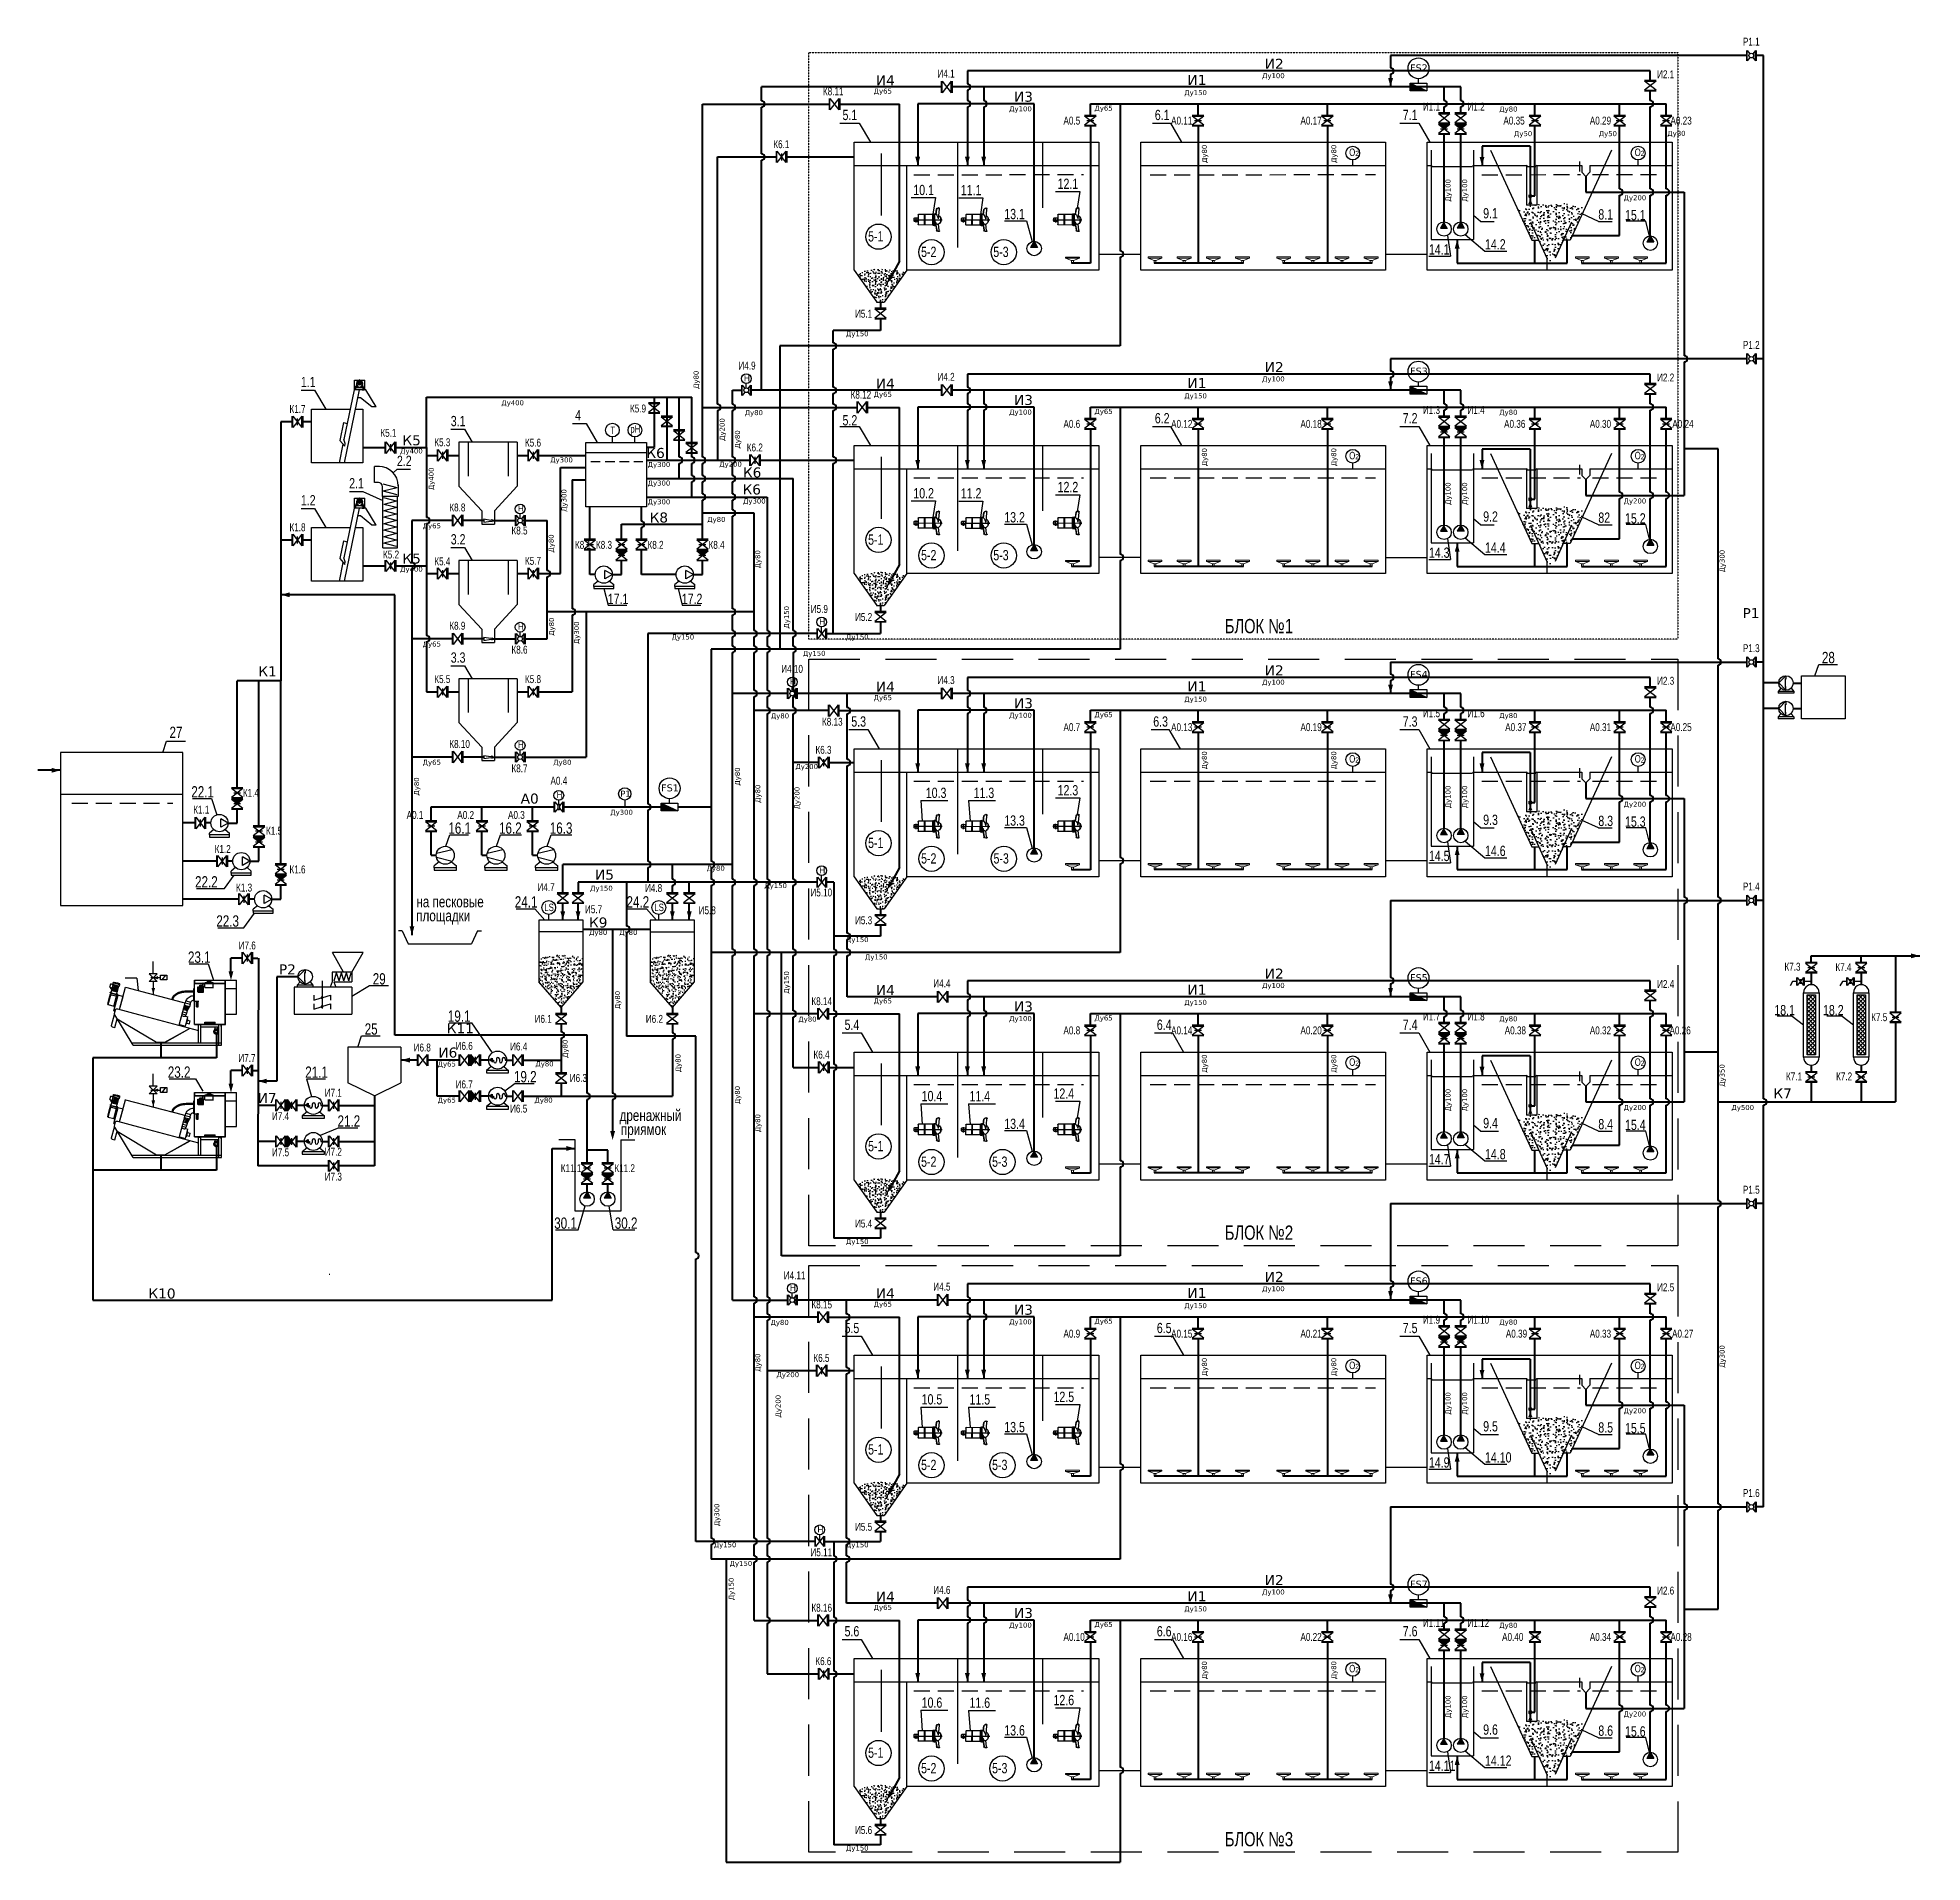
# Model space of a CAD drawing. Extents: x 151310 to 250336, y -70311 to -4848.
# Drawn here: x 222199 to 250336, y -35540 to -8300 of the extents above; entities that cross this region are included whole.
import ezdxf

# ---------------------------------------------------------------- set-up
doc = ezdxf.new("R2010")
doc.units = 0
doc.header["$LTSCALE"] = 300
doc.header["$MEASUREMENT"] = 0
for name, pattern in [('ACAD_ISO10W100', [18.5, 12, -3, 0.5, -3]), ('DASHED2', [9.525, 6.35, -3.175]), ('HIDDEN2', [4.7625, 3.175, -1.5875])]:
    doc.linetypes.add(name, pattern=pattern)
for name, color, linetype in [('1', 7, 'CONTINUOUS'), ('Обозначение задвижек', 7, 'CONTINUOUS'), ('Слой1', 7, 'CONTINUOUS')]:
    doc.layers.add(name, color=color, linetype=linetype)
for name, color, linetype, lineweight, true_color in [('А0', 7, 'CONTINUOUS', 40, 0x00befa), ('И1', 7, 'CONTINUOUS', 40, 0xfa8200), ('И2', 7, 'CONTINUOUS', 40, 0xc86400), ('И3', 7, 'CONTINUOUS', 40, 0xaa5000), ('И4', 7, 'CONTINUOUS', 40, 0x783c00), ('И5', 7, 'CONTINUOUS', 40, 0x5a3200), ('И6', 7, 'CONTINUOUS', 40, 0x321e00), ('И7', 7, 'CONTINUOUS', 40, 0x1e0a00), ('К1', 7, 'CONTINUOUS', 40, 0xfa3c00), ('К10', 7, 'CONTINUOUS', 40, 0x006e00), ('К11', 7, 'CONTINUOUS', 40, 0x005000), ('К5', 7, 'CONTINUOUS', 40, 0x8c2800), ('К6', 7, 'CONTINUOUS', 40, 0x501400), ('К7', 7, 'CONTINUOUS', 40, 0x0000fa), ('К8', 7, 'CONTINUOUS', 40, 0x008282), ('К9', 7, 'CONTINUOUS', 40, 0x00fa00), ('Р1', 7, 'CONTINUOUS', 40, 0xfa00fa), ('Р2', 7, 'CONTINUOUS', 40, 0xa000a0)]:
    doc.layers.add(name, color=color, linetype=linetype, lineweight=lineweight, true_color=true_color)
doc.layers.add('воздух', color=140, linetype='CONTINUOUS', lineweight=15)
doc.layers.add('Запорная арматура', color=7, linetype='CONTINUOUS', lineweight=20)
doc.styles.add('MONARCH', font='monarch', dxfattribs={"width": 0.77})

msp = doc.modelspace()

# ---------------------------------------------------------------- texts
at = {"layer": '1', "linetype": 'DASHED2', "ltscale": 15, "attachment_point": 1}
for s, insert, char_height, width in [('{\\fVerdana|b0|i0|c204|p34;FS2}', (242688.2, -8698.3), 104.478, 213.015), ('{\\fVerdana|b0|i0|c204|p34;FS3}', (242688.2, -13225.8), 104.478, 213.015), ('{\\fVerdana|b0|i0|c204|p34;Н}', (232742, -13338.3), 89.573, 182.626), ('{\\fVerdana|b0|i0|c204|p34;Н}', (229365.8, -15283.6), 89.573, 182.626), ('{\\fVerdana|b0|i0|c204|p34;Н}', (229365.8, -17049), 89.573, 182.626), ('{\\fVerdana|b0|i0|c204|p34;Н}', (233866.6, -16972.2), 89.573, 182.626), ('{\\fVerdana|b0|i0|c204|p34;Н}', (233428.1, -17865.7), 89.573, 182.626), ('{\\fVerdana|b0|i0|c204|p34;FS4}', (242688.2, -17753.2), 104.478, 213.015), ('{\\fVerdana|b0|i0|c204|p34;Н}', (229365.8, -18814.5), 89.573, 182.626), ('{\\fVerdana|b0|i0|c204|p34;Н}', (229943, -19560.2), 89.573, 182.626), ('{\\fVerdana|b0|i0|c204|p34;Р1}', (230896.7, -19540.4), 92.457, 188.505), ('{\\fVerdana|b0|i0|c204|p34;FS1}', (231506.9, -19447.4), 104.478, 213.015), ('{\\fVerdana|b0|i0|c204|p34;Н}', (233866.6, -20683.5), 89.573, 182.626), ('{\\fVerdana|b0|i0|c204|p34;FS5}', (242688.2, -22280.7), 104.478, 213.015), ('{\\fVerdana|b0|i0|c204|p34;Н}', (233428.1, -26920.8), 89.573, 182.626), ('{\\fVerdana|b0|i0|c204|p34;FS6}', (242688.2, -26808.2), 104.478, 213.015), ('{\\fVerdana|b0|i0|c204|p34;Н}', (233838.2, -30525), 89.573, 182.626), ('{\\fVerdana|b0|i0|c204|p34;FS7}', (242688.2, -31335.6), 104.478, 213.015)]:
    msp.add_mtext(s, dxfattribs=dict(at, insert=insert, char_height=char_height, width=width))
at = {"layer": '1', "ltscale": 0.4, "attachment_point": 1, "style": 'MONARCH'}
for s, width, gutter_width, insert, char_height in [('5.1', 372.584, 799.8, (234214.8, -9376.6), 153.55), ('6.1', 372.584, 799.8, (238877.7, -9376.6), 153.55), ('5-1', 372.584, 799.8, (234596.9, -11189), 153.55), ('5-2', 372.584, 799.8, (235388.1, -11420.8), 153.55), ('5-3', 372.584, 799.8, (236466.1, -11420.8), 153.55), ('1.1', 372.584, 799.8, (226128.1, -13363.1), 153.55), ('5.2', 372.584, 799.8, (234214.8, -13935.2), 153.55), ('6.2', 372.584, 799.8, (238877.7, -13904), 153.55), ('2.2', 372.584, 799.8, (227562.3, -14540.7), 153.55), ('2.1', 372.584, 799.8, (226848.8, -14875.2), 153.55), ('1.2', 372.584, 799.8, (226128.1, -15128.5), 153.55), ('5-1', 372.584, 799.8, (234596.9, -15716.5), 153.55), ('5-2', 372.584, 799.8, (235388.1, -15948.3), 153.55), ('5-3', 372.584, 799.8, (236466.1, -15948.3), 153.55), ('БЛОК {\\fArial|b0|i0|c204|p34;№1}', 1711.232, 799.8, (239922.5, -16977.9), 213.27), ('28', 409.843, 879.7, (248837.1, -17469.3), 168.91), ('5.3', 372.584, 799.8, (234346.1, -18431.5), 153.55), ('6.3', 372.584, 799.8, (238854.1, -18431.5), 153.55), ('27', 409.843, 879.7, (224166.7, -18586), 168.91), ('5-1', 372.584, 799.8, (234596.9, -20244), 153.55), ('5-2', 372.584, 799.8, (235388.1, -20475.8), 153.55), ('5-3', 372.584, 799.8, (236469, -20475.8), 153.55), ('площадки', 409.843, 879.7, (227850, -21322.1), 168.91), ('на песковые', 1316.363, 879.7, (227852.8, -21113.8), 168.91), ('23.1', 409.843, 879.7, (224442.3, -21942), 168.91), ('29', 409.843, 879.7, (227201.3, -22265.8), 168.91), ('18.1', 372.584, 799.8, (248126.8, -22741), 153.55), ('18.2', 372.584, 799.8, (248853.8, -22741), 153.55), ('25', 409.843, 879.7, (227080.9, -23015.2), 168.91), ('5.4', 372.584, 799.8, (234245.4, -22959), 153.55), ('6.4', 372.584, 799.8, (238907.8, -22959), 153.55), ('23.2', 409.843, 879.7, (224141.2, -23658.1), 168.91), ('21.1', 409.843, 879.7, (226193.1, -23659.4), 168.91), ('21.2', 409.843, 879.7, (226675.3, -24388.7), 168.91), ('дренажный', 1316.363, 879.7, (230886.4, -24303.7), 168.91), ('приямок', 409.843, 879.7, (230907, -24512), 168.91), ('5-1', 372.584, 799.8, (234596.9, -24771.5), 153.55), ('5-2', 372.584, 799.8, (235388.1, -25003.3), 153.55), ('5-3', 372.584, 799.8, (236448.1, -25003.3), 153.55), ('30.1', 409.843, 879.7, (229910.2, -25912.9), 168.91), ('30.2', 409.843, 879.7, (230814.6, -25912.9), 168.91), ('БЛОК {\\fArial|b0|i0|c204|p34;№2}', 1711.232, 799.8, (239922.5, -26032.8), 213.27), ('5.5', 372.584, 799.8, (234245.4, -27486.4), 153.55), ('6.5', 372.584, 799.8, (238907.8, -27486.4), 153.55), ('5-1', 372.584, 799.8, (234596.9, -29298.9), 153.55), ('5-2', 372.584, 799.8, (235388.1, -29530.7), 153.55), ('5-3', 372.584, 799.8, (236448.1, -29530.7), 153.55), ('5.6', 372.584, 799.8, (234245.4, -32013.9), 153.55), ('6.6', 372.584, 799.8, (238907.8, -32013.9), 153.55), ('5-1', 372.584, 799.8, (234596.9, -33826.4), 153.55), ('5-2', 372.584, 799.8, (235388.1, -34058.2), 153.55), ('5-3', 372.584, 799.8, (236448.1, -34058.2), 153.55), ('БЛОК {\\fArial|b0|i0|c204|p34;№3}', 1711.232, 799.8, (239922.5, -35087.8), 213.27)]:
    msp.add_mtext_dynamic_manual_height_columns(s, width=width, gutter_width=gutter_width, heights=[0], dxfattribs=dict(at, insert=insert, char_height=char_height))
at = {"layer": '1', "color": 1, "ltscale": 0.4, "attachment_point": 1, "style": 'MONARCH'}
for s, width, gutter_width, heights, insert, char_height in [('7.1', 372.584, 799.8, [0], (242579.8, -9376.6), 153.55), ('12.1', 372.584, 799.8, [0], (237426.5, -10404.1), 153.55), ('10.1', 372.584, 799.8, [0], (235272.2, -10496.6), 153.55), ('11.1', 372.584, 799.8, [0], (235980.9, -10497.9), 153.55), ('13.1', 372.584, 799.8, [0], (236630, -10855.9), 153.55), ('9.1', 372.584, 799.8, [0], (243780, -10844.5), 153.55), ('8.1', 372.584, 799.8, [0], (245499.2, -10861), 153.55), ('15.1', 372.584, 799.8, [0], (245897.5, -10871.9), 153.55), ('14.1', 372.584, 799.8, [0], (242970, -11384), 153.55), ('14.2', 372.584, 799.8, [0], (243807.5, -11308.2), 153.55), ('3.1', 372.584, 799.8, [0], (228365.9, -13946.5), 153.55), ('4', 372.584, 799.8, [0], (230222.3, -13860.2), 153.6), ('7.2', 372.584, 799.8, [0], (242579.8, -13904), 153.55), ('10.2', 372.584, 799.8, [0], (235272.2, -15024.1), 153.55), ('11.2', 372.584, 799.8, [0], (235980.9, -15025.4), 153.55), ('12.2', 372.584, 799.8, [0], (237426.5, -14931.5), 153.55), ('13.2', 372.584, 799.8, [0], (236630, -15383.3), 153.55), ('9.2', 372.584, 799.8, [0], (243780, -15372), 153.55), ('82', 372.584, 799.8, [0], (245499.2, -15388.4), 153.55), ('15.2', 372.584, 799.8, [0], (245897.5, -15399.4), 153.55), ('3.2', 372.584, 799.8, [0], (228365.9, -15711.9), 153.55), ('14.3', 372.584, 799.8, [0], (242970, -15911.5), 153.55), ('14.4', 372.584, 799.8, [0], (243807.5, -15835.7), 153.55), ('17.1', 372.584, 799.8, [0], (230709.8, -16600.7), 153.55), ('17.2', 372.584, 799.8, [0], (231815.4, -16600.7), 153.55), ('3.3', 372.584, 799.8, [0], (228365.9, -17477.4), 153.55), ('7.3', 372.584, 799.8, [0], (242579.8, -18431.5), 153.55), ('10.3', 372.584, 799.8, [0], (235458.3, -19496.6), 153.55), ('11.3', 372.584, 799.8, [0], (236172, -19497.9), 153.55), ('12.3', 372.584, 799.8, [0], (237426.5, -19459), 153.55), ('13.3', 372.584, 799.8, [0], (236630, -19910.8), 153.55), ('9.3', 372.584, 799.8, [0], (243780, -19899.5), 153.55), ('8.3', 372.584, 799.8, [0], (245499.2, -19915.9), 153.55), ('15.3', 372.584, 799.8, [0], (245897.5, -19926.8), 153.55), ('16.1', 409.843, 879.7, [0], (228330.4, -20015.6), 168.91), ('16.2', 409.843, 879.7, [0], (229086.8, -20015.6), 168.91), ('16.3', 409.843, 879.7, [0], (229844, -20015.6), 168.91), ('14.5', 372.584, 799.8, [0], (242970, -20439), 153.55), ('14.6', 372.584, 799.8, [0], (243807.5, -20363.2), 153.55), ('24.1', 409.843, 879.7, [0], (229321.6, -21116.8), 168.91), ('24.2', 409.843, 879.7, [0], (230989.4, -21116.8), 168.91), ('19.1', 409.843, 879.7, [0], (228322.2, -22823), 168.91), ('7.4', 372.584, 799.8, [0], (242579.8, -22959), 153.55), ('19.2', 409.843, 879.7, [0], (229309.3, -23727.1), 168.91), ('10.4', 372.584, 799.8, [0], (235396.8, -24024), 153.55), ('11.4', 372.584, 799.8, [0], (236110.5, -24025.4), 153.55), ('12.4', 372.584, 799.8, [0], (237364.9, -23986.5), 153.55), ('13.4', 372.584, 799.8, [153.6], (236630, -24438.3), 153.55), ('9.4', 372.584, 799.8, [0], (243780, -24427), 153.55), ('8.4', 372.584, 799.8, [0], (245499.2, -24443.4), 153.55), ('15.4', 372.584, 799.8, [0], (245897.5, -24454.3), 153.55), ('14.7', 372.584, 799.8, [0], (242970, -24966.5), 153.55), ('14.8', 372.584, 799.8, [0], (243807.5, -24890.6), 153.55), ('7.5', 372.584, 799.8, [0], (242579.8, -27486.4), 153.55), ('10.5', 372.584, 799.8, [0], (235396.8, -28551.5), 153.55), ('11.5', 372.584, 799.8, [0], (236110.5, -28552.8), 153.55), ('12.5', 372.584, 799.8, [0], (237364.9, -28513.9), 153.55), ('13.5', 372.584, 799.8, [153.6], (236630, -28965.8), 153.55), ('9.5', 372.584, 799.8, [0], (243780, -28954.4), 153.55), ('8.5', 372.584, 799.8, [0], (245499.2, -28970.9), 153.55), ('15.5', 372.584, 799.8, [0], (245897.5, -28981.8), 153.55), ('14.9', 372.584, 799.8, [0], (242970, -29493.9), 153.55), ('14.10', 372.584, 799.8, [0], (243807.5, -29418.1), 153.55), ('7.6', 372.584, 799.8, [0], (242579.8, -32013.9), 153.55), ('10.6', 372.584, 799.8, [0], (235396.8, -33079), 153.55), ('11.6', 372.584, 799.8, [0], (236110.5, -33080.3), 153.55), ('12.6', 372.584, 799.8, [0], (237364.9, -33041.4), 153.55), ('9.6', 372.584, 799.8, [0], (243780, -33481.9), 153.55), ('13.6', 372.584, 799.8, [153.6], (236630, -33493.2), 153.55), ('8.6', 372.584, 799.8, [0], (245499.2, -33498.3), 153.55), ('15.6', 372.584, 799.8, [0], (245897.5, -33509.2), 153.55), ('14.11', 372.584, 799.8, [0], (242970, -34021.4), 153.55), ('14.12', 372.584, 799.8, [0], (243807.5, -33945.6), 153.55)]:
    msp.add_mtext_dynamic_manual_height_columns(s, width=width, gutter_width=gutter_width, heights=heights, dxfattribs=dict(at, insert=insert, char_height=char_height))
at = {"layer": '1', "color": 65, "ltscale": 0.4, "char_height": 168.91, "attachment_point": 1, "style": 'MONARCH'}
for s, insert in [('22.1', (224492.1, -19474)), ('22.2', (224548.1, -20817.8)), ('22.3', (224865.6, -21402.6))]:
    msp.add_mtext_dynamic_manual_height_columns(s, width=409.843, gutter_width=879.7, heights=[0], dxfattribs=dict(at, insert=insert))
at = {"layer": 'А0', "ltscale": 0.4, "char_height": 75, "width": 243.502, "attachment_point": 3}
for s, insert in [('{\\fVerdana|b0|i0|c204|p34;Ду65}', (238248.2, -9314.2)), ('{\\fVerdana|b0|i0|c204|p34;Ду\\fVerdana|b0|i0|c0|p34;80}', (244291.8, -9327.5)), ('{\\fVerdana|b0|i0|c204|p34;Ду5\\fVerdana|b0|i0|c0|p34;0}', (244512.4, -9694.7)), ('{\\fVerdana|b0|i0|c204|p34;Ду5\\fVerdana|b0|i0|c0|p34;0}', (245777.9, -9694.7)), ('{\\fVerdana|b0|i0|c204|p34;Ду\\fVerdana|b0|i0|c0|p34;80}', (246801.1, -9690.5)), ('{\\fVerdana|b0|i0|c204|p34;Ду65}', (238248.2, -13841.7)), ('{\\fVerdana|b0|i0|c204|p34;Ду\\fVerdana|b0|i0|c0|p34;80}', (244291.8, -13854.9)), ('{\\fVerdana|b0|i0|c204|p34;Ду\\fVerdana|b0|i0|c0|p34;150}', (233961.3, -17454)), ('{\\fVerdana|b0|i0|c204|p34;Ду65}', (238248.2, -18369.2)), ('{\\fVerdana|b0|i0|c204|p34;Ду\\fVerdana|b0|i0|c0|p34;80}', (244291.8, -18382.4)), ('{\\fVerdana|b0|i0|c204|p34;Ду30\\fVerdana|b0|i0|c0|p34;0}', (231084.9, -19826.2)), ('{\\fVerdana|b0|i0|c204|p34;Ду\\fVerdana|b0|i0|c0|p34;150}', (234887.9, -21985.5)), ('{\\fVerdana|b0|i0|c204|p34;Ду65}', (238248.2, -22896.6)), ('{\\fVerdana|b0|i0|c204|p34;Ду\\fVerdana|b0|i0|c0|p34;80}', (244291.8, -22909.9)), ('{\\fVerdana|b0|i0|c204|p34;Ду65}', (238248.2, -27424.1)), ('{\\fVerdana|b0|i0|c204|p34;Ду\\fVerdana|b0|i0|c0|p34;80}', (244291.8, -27437.4)), ('{\\fVerdana|b0|i0|c204|p34;Ду\\fVerdana|b0|i0|c0|p34;150}', (232866.6, -31040.4)), ('{\\fVerdana|b0|i0|c204|p34;Ду65}', (238248.2, -31951.6)), ('{\\fVerdana|b0|i0|c204|p34;Ду\\fVerdana|b0|i0|c0|p34;80}', (244291.8, -31964.8))]:
    msp.add_mtext(s, dxfattribs=dict(at, insert=insert))
at = {"layer": 'А0', "ltscale": 0.4, "char_height": 75, "width": 243.502, "attachment_point": 3, "rotation": 90}
for s, insert in [('{\\fVerdana|b0|i0|c204|p34;Ду8\\fVerdana|b0|i0|c0|p34;0}', (239579.9, -9898.1)), ('{\\fVerdana|b0|i0|c204|p34;Ду8\\fVerdana|b0|i0|c0|p34;0}', (241511.1, -9898.1)), ('{\\fVerdana|b0|i0|c204|p34;Ду8\\fVerdana|b0|i0|c0|p34;0}', (239579.9, -14425.6)), ('{\\fVerdana|b0|i0|c204|p34;Ду8\\fVerdana|b0|i0|c0|p34;0}', (241511.1, -14425.6)), ('{\\fVerdana|b0|i0|c204|p34;Ду\\fVerdana|b0|i0|c0|p34;150}', (233341.1, -16784)), ('{\\fVerdana|b0|i0|c204|p34;Ду8\\fVerdana|b0|i0|c0|p34;0}', (239579.9, -18953.1)), ('{\\fVerdana|b0|i0|c204|p34;Ду8\\fVerdana|b0|i0|c0|p34;0}', (241511.1, -18953.1)), ('{\\fVerdana|b0|i0|c204|p34;Ду\\fVerdana|b0|i0|c0|p34;150}', (233341.1, -22235.7)), ('{\\fVerdana|b0|i0|c204|p34;Ду8\\fVerdana|b0|i0|c0|p34;0}', (239579.9, -23480.5)), ('{\\fVerdana|b0|i0|c204|p34;Ду8\\fVerdana|b0|i0|c0|p34;0}', (241511.1, -23480.5)), ('{\\fVerdana|b0|i0|c204|p34;Ду8\\fVerdana|b0|i0|c0|p34;0}', (239579.9, -28008)), ('{\\fVerdana|b0|i0|c204|p34;Ду8\\fVerdana|b0|i0|c0|p34;0}', (241511.1, -28008)), ('{\\fVerdana|b0|i0|c204|p34;Ду30\\fVerdana|b0|i0|c0|p34;0}', (232299.6, -30184.8)), ('{\\fVerdana|b0|i0|c204|p34;Ду\\fVerdana|b0|i0|c0|p34;150}', (232516.3, -31290.7)), ('{\\fVerdana|b0|i0|c204|p34;Ду8\\fVerdana|b0|i0|c0|p34;0}', (239579.9, -32535.5)), ('{\\fVerdana|b0|i0|c204|p34;Ду8\\fVerdana|b0|i0|c0|p34;0}', (241511.1, -32535.5))]:
    msp.add_mtext(s, dxfattribs=dict(at, insert=insert))
at = {"layer": 'воздух', "ltscale": 15, "insert": (229409.2, -19584.3), "char_height": 149.289, "width": 304.377, "attachment_point": 1}
msp.add_mtext('{\\fVerdana|b0|i0|c204|p34;А0}', dxfattribs=at)
at = {"layer": 'Запорная арматура', "ltscale": 0.4, "char_height": 118.04, "attachment_point": 1, "style": 'MONARCH'}
for s, insert in [('Р1.1', (247657.6, -8300)), ('И4.1', (235632.5, -8776.9)), ('И2.1', (246376.1, -8786.8)), ('К8.11', (233922.4, -9042.7)), ('И1.1', (242879.2, -9271.6)), ('И1.2', (243545.4, -9271.6)), ('А0.5', (237513.6, -9478.8)), ('А0.11', (239120.7, -9478.8)), ('А0.17', (241052, -9478.8)), ('А0.35', (244081.9, -9478.8)), ('А0.29', (245372, -9478.8)), ('А0.23', (246576.3, -9478.8)), ('К6.1', (233181.8, -9831.1)), ('И5.1', (234401.2, -12362.3)), ('Р1.2', (247657.6, -12827.5)), ('И4.9', (232660.8, -13136.3)), ('И4.2', (235632.5, -13304.4)), ('И2.2', (246376.1, -13314.3)), ('К1.7', (225957.9, -13784.4)), ('К5.9', (231041.6, -13776.6)), ('К8.12', (234335.4, -13570.2)), ('А0.6', (237513.6, -14006.3)), ('А0.12', (239120.7, -14006.3)), ('А0.18', (241052, -14006.3)), ('И1.3', (242879.2, -13799.1)), ('И1.4', (243545.4, -13799.1)), ('А0.36', (244091.9, -14006.3)), ('А0.30', (245372, -14006.3)), ('А0.24', (246603.9, -14006.3)), ('К5.1', (227315.4, -14140.6)), ('К5.3', (228120, -14281.2)), ('К5.6', (229473.6, -14286.1)), ('К6.2', (232785.2, -14358.8)), ('К8.8', (228344.5, -15254.2)), ('К1.8', (225957.9, -15549.9)), ('К8.5', (229272.6, -15598.4)), ('К5.2', (227354.7, -15956.7)), ('К8.1', (230220.4, -15812.5)), ('К8.3', (230533.9, -15812.5)), ('К8.2', (231303.4, -15812.5)), ('К8.4', (232214.3, -15812.5)), ('К5.4', (228120, -16059.6)), ('К5.7', (229473.6, -16051.5)), ('И5.9', (233740.6, -16770.2)), ('К8.9', (228344.5, -17019.7)), ('И5.2', (234401.2, -16889.7)), ('К8.6', (229272.4, -17377.2)), ('Р1.3', (247657.6, -17354.9)), ('И4.10', (233300, -17663.7)), ('К5.5', (228120, -17817)), ('К5.8', (229473.6, -17817)), ('И4.3', (235632.5, -17831.8)), ('И2.3', (246376.1, -17841.7)), ('К8.13', (233908.6, -18453.2)), ('А0.7', (237513.6, -18533.8)), ('А0.13', (239120.7, -18533.8)), ('А0.19', (241052, -18533.8)), ('И1.5', (242879.2, -18326.5)), ('И1.6', (243545.4, -18326.5)), ('А0.37', (244108.8, -18533.8)), ('А0.31', (245372, -18533.8)), ('А0.25', (246575, -18533.8)), ('К8.10', (228344.5, -18785.1)), ('К6.3', (233811, -18872.6)), ('К8.7', (229272.4, -19149.2)), ('А0.4', (229854.8, -19333.7)), ('К1.4', (225262.8, -19515)), ('К1.1', (224521.8, -19766.5)), ('А0.1', (227707.1, -19844.7)), ('А0.2', (228463.9, -19844.7)), ('А0.3', (229220.7, -19844.7)), ('К1.5', (225607.9, -20080.6)), ('К1.2', (224841.2, -20354.1)), ('К1.6', (225957.9, -20658)), ('К1.3', (225160.3, -20929)), ('И4.7', (229660.3, -20923.4)), ('И4.8', (231265.8, -20936.2)), ('И5.10', (233736, -21002.2)), ('Р1.4', (247657.6, -20912.5)), ('И5.7', (230369.7, -21252.3)), ('И5.8', (232066.5, -21268.2)), ('И5.3', (234401.2, -21417.2)), ('И7.6', (225199.4, -21793.3)), ('К7.3', (248278, -22110.7)), ('К7.4', (249039.1, -22117.2)), ('И4.4', (235570.2, -22359.3)), ('И2.4', (246376.1, -22369.2)), ('К8.14', (233750.5, -22625.4)), ('И6.1', (229617.4, -22889.3)), ('И6.2', (231278.2, -22889.3)), ('А0.8', (237513.6, -23061.2)), ('А0.14', (239120.7, -23061.2)), ('А0.20', (241052, -23061.2)), ('И1.7', (242879.2, -22854)), ('И1.8', (243545.4, -22854)), ('А0.38', (244101.5, -23061.2)), ('А0.32', (245372, -23061.2)), ('А0.26', (246561.9, -23061.2)), ('К7.5', (249573.7, -22864.4)), ('И6.8', (227811.4, -23317.2)), ('И6.6', (228438.1, -23292.5)), ('И6.4', (229251.4, -23301.7)), ('И7.7', (225194.9, -23473.2)), ('К6.4', (233781.3, -23423.4)), ('И6.7', (228438.1, -23866.5)), ('И6.3', (230142.9, -23771.4)), ('К7.1', (248301.2, -23748.3)), ('К7.2', (249048.8, -23748.3)), ('И7.1', (226484.1, -23992.6)), ('И7.4', (225695.8, -24341.7)), ('И6.5', (229251.4, -24229.1)), ('И7.5', (225695.8, -24880.9)), ('И7.2', (226484.1, -24873.3)), ('И7.3', (226484.1, -25244.6)), ('К11.1', (230008.5, -25118.5)), ('К11.2', (230809.1, -25118.5)), ('Р1.5', (247657.6, -25440)), ('И5.4', (234401.2, -25944.7)), ('И4.11', (233337.7, -26718.9)), ('И4.5', (235570.2, -26886.8)), ('И2.5', (246376.1, -26896.7)), ('К8.15', (233750.5, -27152.8)), ('И1.9', (242879.2, -27381.5)), ('И1.10', (243545.4, -27381.5)), ('А0.9', (237513.6, -27588.7)), ('А0.15', (239120.7, -27588.7)), ('А0.21', (241052, -27588.7)), ('А0.39', (244118.4, -27588.7)), ('А0.33', (245372, -27588.7)), ('А0.27', (246599.5, -27588.7)), ('К6.5', (233780.2, -27950.8)), ('Р1.6', (247657.6, -29967.4)), ('И5.5', (234401.2, -30472.1)), ('И5.11', (233736, -30853)), ('И4.6', (235570.2, -31414.3)), ('И2.6', (246376.1, -31424.2)), ('К8.16', (233750.5, -31680.3)), ('И1.11', (242879.2, -31909)), ('И1.12', (243545.4, -31909)), ('А0.10', (237513.6, -32116.2)), ('А0.16', (239120.7, -32116.2)), ('А0.22', (241052, -32116.2)), ('А0.40', (244062.2, -32116.2)), ('А0.34', (245372, -32116.2)), ('А0.28', (246575.5, -32116.2)), ('К6.6', (233809.3, -32478.3)), ('И5.6', (234401.2, -34999.6))]:
    msp.add_mtext_dynamic_manual_height_columns(s, width=286.336, gutter_width=44263.9, heights=[0], dxfattribs=dict(at, insert=insert))
at = {"layer": 'И1', "ltscale": 15, "width": 304.377, "attachment_point": 1}
for s, insert, char_height in [('{\\fVerdana|b0|i0|c204|p34;И1}', (239364.8, -8855), 149.289), ('{\\fVerdana|b0|i0|c204|p34;Ду150}', (239317.2, -9081.9), 75), ('{\\fVerdana|b0|i0|c204|p34;И1}', (239364.8, -13382.5), 149.289), ('{\\fVerdana|b0|i0|c204|p34;Ду150}', (239317.2, -13609.4), 75), ('{\\fVerdana|b0|i0|c204|p34;И1}', (239364.8, -17910), 149.289), ('{\\fVerdana|b0|i0|c204|p34;Ду150}', (239317.2, -18136.9), 75), ('{\\fVerdana|b0|i0|c204|p34;И1}', (239364.8, -22437.4), 149.289), ('{\\fVerdana|b0|i0|c204|p34;Ду150}', (239317.2, -22664.3), 75), ('{\\fVerdana|b0|i0|c204|p34;И1}', (239364.8, -26964.9), 149.289), ('{\\fVerdana|b0|i0|c204|p34;Ду150}', (239317.2, -27191.8), 75), ('{\\fVerdana|b0|i0|c204|p34;И1}', (239364.8, -31492.4), 149.289), ('{\\fVerdana|b0|i0|c204|p34;Ду150}', (239317.2, -31719.3), 75)]:
    msp.add_mtext(s, dxfattribs=dict(at, insert=insert, char_height=char_height))
at = {"layer": 'И1', "ltscale": 15, "char_height": 75, "width": 304.377, "attachment_point": 1, "rotation": 90}
for insert in [(243217.2, -10748.4), (243465.7, -10748.4), (243217.2, -15275.8), (243465.7, -15275.8), (243217.2, -19803.3), (243465.7, -19803.3), (243217.2, -24330.8), (243465.7, -24330.8), (243217.2, -28858.3), (243465.7, -28858.3), (243217.2, -33385.7), (243465.7, -33385.7)]:
    msp.add_mtext('{\\fVerdana|b0|i0|c204|p34;Ду100}', dxfattribs=dict(at, insert=insert))
at = {"layer": 'И2', "ltscale": 15, "width": 304.377, "attachment_point": 1}
for s, insert, char_height in [('{\\fVerdana|b0|i0|c204|p34;И2}', (240518.3, -8615.3), 149.289), ('{\\fVerdana|b0|i0|c204|p34;Ду100}', (240478.8, -8829.1), 75), ('{\\fVerdana|b0|i0|c204|p34;И2}', (240518.3, -13142.8), 149.289), ('{\\fVerdana|b0|i0|c204|p34;Ду100}', (240478.8, -13356.6), 75), ('{\\fVerdana|b0|i0|c204|p34;И2}', (240518.3, -17670.3), 149.289), ('{\\fVerdana|b0|i0|c204|p34;Ду100}', (240478.8, -17884.1), 75), ('{\\fVerdana|b0|i0|c204|p34;И2}', (240518.3, -22197.8), 149.289), ('{\\fVerdana|b0|i0|c204|p34;Ду100}', (240478.8, -22411.5), 75), ('{\\fVerdana|b0|i0|c204|p34;И2}', (240518.3, -26725.2), 149.289), ('{\\fVerdana|b0|i0|c204|p34;Ду100}', (240478.8, -26939), 75), ('{\\fVerdana|b0|i0|c204|p34;Ду100}', (240478.8, -31466.5), 75), ('{\\fVerdana|b0|i0|c204|p34;И2}', (240518.3, -31252.7), 149.289)]:
    msp.add_mtext(s, dxfattribs=dict(at, insert=insert, char_height=char_height))
at = {"layer": 'И3', "ltscale": 15, "width": 304.377, "attachment_point": 1}
for s, insert, char_height in [('{\\fVerdana|b0|i0|c204|p34;И3}', (236774, -9106.1), 149.289), ('{\\fVerdana|b0|i0|c204|p34;Ду100}', (236702.6, -9324), 75), ('{\\fVerdana|b0|i0|c204|p34;И3}', (236774, -13633.6), 149.289), ('{\\fVerdana|b0|i0|c204|p34;Ду100}', (236702.6, -13851.5), 75), ('{\\fVerdana|b0|i0|c204|p34;И3}', (236774, -18161.1), 149.289), ('{\\fVerdana|b0|i0|c204|p34;Ду100}', (236702.6, -18378.9), 75), ('{\\fVerdana|b0|i0|c204|p34;И3}', (236774, -22688.5), 149.289), ('{\\fVerdana|b0|i0|c204|p34;Ду100}', (236702.6, -22906.4), 75), ('{\\fVerdana|b0|i0|c204|p34;И3}', (236774, -27216), 149.289), ('{\\fVerdana|b0|i0|c204|p34;Ду100}', (236702.6, -27433.9), 75), ('{\\fVerdana|b0|i0|c204|p34;И3}', (236774, -31743.5), 149.289), ('{\\fVerdana|b0|i0|c204|p34;Ду100}', (236702.6, -31961.4), 75)]:
    msp.add_mtext(s, dxfattribs=dict(at, insert=insert, char_height=char_height))
at = {"layer": 'И4', "ltscale": 15}
for s, insert, char_height, width, attachment_point in [('{\\fVerdana|b0|i0|c204|p34;И4}', (234712.8, -8861.3), 149.289, 304.377, 1), ('{\\fVerdana|b0|i0|c204|p34;Ду65}', (234952, -9059.6), 75, 243.502, 3), ('{\\fVerdana|b0|i0|c204|p34;И4}', (234712.8, -13388.8), 149.289, 304.377, 1), ('{\\fVerdana|b0|i0|c204|p34;Ду65}', (234952, -13587), 75, 243.502, 3), ('{\\fVerdana|b0|i0|c204|p34;И4}', (234712.8, -17916.3), 149.289, 304.377, 1), ('{\\fVerdana|b0|i0|c204|p34;Ду65}', (234952, -18114.5), 75, 243.502, 3), ('{\\fVerdana|b0|i0|c204|p34;Ду80}', (232456.4, -20662), 75, 243.502, 3), ('{\\fVerdana|b0|i0|c204|p34;И4}', (234712.8, -22443.7), 149.289, 304.377, 1), ('{\\fVerdana|b0|i0|c204|p34;Ду65}', (234952, -22642), 75, 243.502, 3), ('{\\fVerdana|b0|i0|c204|p34;И4}', (234712.8, -26971.2), 149.289, 304.377, 1), ('{\\fVerdana|b0|i0|c204|p34;Ду65}', (234952, -27169.4), 75, 243.502, 3), ('{\\fVerdana|b0|i0|c204|p34;И4}', (234712.8, -31498.7), 149.289, 304.377, 1), ('{\\fVerdana|b0|i0|c204|p34;Ду65}', (234952, -31696.9), 75, 243.502, 3)]:
    msp.add_mtext(s, dxfattribs=dict(at, insert=insert, char_height=char_height, width=width, attachment_point=attachment_point))
at = {"layer": 'И4', "ltscale": 15, "char_height": 75, "width": 243.502, "attachment_point": 3, "rotation": 90}
for insert in [(232608.1, -14161.4), (232608.1, -19194), (232608.1, -23949.2)]:
    msp.add_mtext('{\\fVerdana|b0|i0|c204|p34;Ду80}', dxfattribs=dict(at, insert=insert))
at = {"layer": 'И5', "ltscale": 15, "width": 304.377, "attachment_point": 3}
for s, insert, char_height in [('{\\fVerdana|b0|i0|c204|p34;Ду150}', (234603.9, -12681.6), 75), ('{\\fVerdana|b0|i0|c204|p34;Ду150}', (232000.1, -17209.1), 75), ('{\\fVerdana|b0|i0|c204|p34;Ду150}', (234603.9, -17209.1), 75), ('{\\fVerdana|b0|i0|c204|p34;И5}', (230803.5, -20720.1), 149.289), ('{\\fVerdana|b0|i0|c204|p34;Ду150}', (230783.8, -20960.6), 75), ('{\\fVerdana|b0|i0|c204|p34;Ду150}', (233385.1, -20920.4), 75), ('{\\fVerdana|b0|i0|c204|p34;Ду150}', (234603.9, -21726.8), 75), ('{\\fVerdana|b0|i0|c204|p34;Ду150}', (234603.9, -26234.4), 75), ('{\\fVerdana|b0|i0|c204|p34;Ду150}', (232629.9, -30761.9), 75), ('{\\fVerdana|b0|i0|c204|p34;Ду150}', (234603.9, -30761.9), 75), ('{\\fVerdana|b0|i0|c204|p34;Ду150}', (234603.9, -35289.4), 75)]:
    msp.add_mtext(s, dxfattribs=dict(at, insert=insert, char_height=char_height))
at = {"layer": 'И6', "ltscale": 15, "char_height": 75, "width": 304.377, "attachment_point": 3, "rotation": 90}
for insert in [(230036.6, -23259.1), (231721.3, -23472.3)]:
    msp.add_mtext('{\\fVerdana|b0|i0|c204|p34;Ду80}', dxfattribs=dict(at, insert=insert))
at = {"layer": 'И6', "ltscale": 15, "width": 304.377, "attachment_point": 3}
for s, insert, char_height in [('{\\fVerdana|b0|i0|c204|p34;Ду65}', (228441.7, -23584.7), 75), ('{\\fVerdana|b0|i0|c204|p34;И6}', (228463.7, -23376.1), 149.289), ('{\\fVerdana|b0|i0|c204|p34;Ду80}', (229901.5, -23582.1), 75), ('{\\fVerdana|b0|i0|c204|p34;Ду65}', (228441.7, -24123.8), 75), ('{\\fVerdana|b0|i0|c204|p34;Ду80}', (229887.4, -24124.3), 75)]:
    msp.add_mtext(s, dxfattribs=dict(at, insert=insert, char_height=char_height))
at = {"layer": 'И7', "ltscale": 15, "insert": (225766.1, -24054.2), "char_height": 149.289, "width": 304.377, "attachment_point": 3}
msp.add_mtext('{\\fVerdana|b0|i0|c204|p34;И7}', dxfattribs=at)
at = {"layer": 'К1', "ltscale": 15, "insert": (225767.5, -17684.9), "char_height": 149.289, "width": 304.377, "attachment_point": 3}
msp.add_mtext('{\\fVerdana|b0|i0|c204|p34;К1}', dxfattribs=at)
at = {"layer": 'К10', "ltscale": 15, "insert": (224257.1, -26973.4), "char_height": 149.289, "width": 304.377, "attachment_point": 3}
msp.add_mtext('{\\fVerdana|b0|i0|c204|p34;К10}', dxfattribs=at)
at = {"layer": 'К11', "ltscale": 15, "insert": (228712.4, -23014.1), "char_height": 149.289, "width": 304.377, "attachment_point": 3}
msp.add_mtext('{\\fVerdana|b0|i0|c204|p34;К11}', dxfattribs=at)
at = {"layer": 'К5', "ltscale": 15, "width": 304.377, "attachment_point": 3}
for s, insert, char_height in [('{\\fVerdana|b0|i0|c204|p34;Ду400}', (229458.8, -13712.4), 75), ('{\\fVerdana|b0|i0|c204|p34;К5}', (227919.1, -14235.1), 149.289), ('{\\fVerdana|b0|i0|c204|p34;Ду400}', (227947.1, -14431.8), 75), ('{\\fVerdana|b0|i0|c204|p34;Ду300}', (230188.1, -14565.5), 75), ('{\\fVerdana|b0|i0|c204|p34;К5}', (227919.1, -16000.6), 149.289), ('{\\fVerdana|b0|i0|c204|p34;Ду400}', (227947.1, -16197.2), 75)]:
    msp.add_mtext(s, dxfattribs=dict(at, insert=insert, char_height=char_height))
at = {"layer": 'К5', "ltscale": 15, "char_height": 75, "width": 304.377, "attachment_point": 3, "rotation": 90}
for s, insert in [('{\\fVerdana|b0|i0|c204|p34;Ду400}', (228036.1, -14717)), ('{\\fVerdana|b0|i0|c204|p34;Ду300}', (230018, -15040.8)), ('{\\fVerdana|b0|i0|c204|p34;Ду300}', (230205.6, -17015.6))]:
    msp.add_mtext(s, dxfattribs=dict(at, insert=insert))
at = {"layer": 'К6', "ltscale": 15, "char_height": 75, "width": 304.377, "attachment_point": 3, "rotation": 90}
for insert in [(232379.6, -13981.1), (233497.1, -19483.9), (233214.8, -28562.1)]:
    msp.add_mtext('{\\fVerdana|b0|i0|c204|p34;Ду200}', dxfattribs=dict(at, insert=insert))
at = {"layer": 'К6', "ltscale": 15, "width": 304.377, "attachment_point": 3}
for s, insert, char_height in [('{\\fVerdana|b0|i0|c204|p34;К6}', (231561.9, -14424.8), 149.289), ('{\\fVerdana|b0|i0|c204|p34;Ду200}', (232711.5, -14629.1), 75), ('{\\fVerdana|b0|i0|c204|p34;Ду300}', (231643.5, -14634.3), 75), ('{\\fVerdana|b0|i0|c204|p34;Ду300}', (231643.5, -14911.2), 75), ('{\\fVerdana|b0|i0|c204|p34;К6}', (233003.3, -14716.1), 149.289), ('{\\fVerdana|b0|i0|c204|p34;Ду300}', (231643.5, -15191.2), 75), ('{\\fVerdana|b0|i0|c204|p34;Ду300}', (233067.4, -15179.3), 75), ('{\\fVerdana|b0|i0|c204|p34;К6}', (232997.3, -14969.8), 149.289), ('{\\fVerdana|b0|i0|c204|p34;Ду200}', (233848.7, -19143.8), 75), ('{\\fVerdana|b0|i0|c204|p34;Ду200}', (233566.4, -28222), 75)]:
    msp.add_mtext(s, dxfattribs=dict(at, insert=insert, char_height=char_height))
at = {"layer": 'К7', "ltscale": 0.4, "width": 304.377, "attachment_point": 1}
for s, insert, char_height in [('{\\fVerdana|b0|i0|c204|p34;Ду200}', (245876.6, -10651.1), 75), ('{\\fVerdana|b0|i0|c204|p34;Ду200}', (245876.6, -15178.5), 75), ('{\\fVerdana|b0|i0|c204|p34;Ду200}', (245876.6, -19706), 75), ('{\\fVerdana|b0|i0|c204|p34;К7}', (248112.6, -23985.7), 149.289), ('{\\fVerdana|b0|i0|c204|p34;Ду200}', (245876.6, -24233.5), 75), ('{\\fVerdana|b0|i0|c204|p34;Ду500}', (247486.6, -24233.5), 75), ('{\\fVerdana|b0|i0|c204|p34;Ду200}', (245876.6, -28760.9), 75), ('{\\fVerdana|b0|i0|c204|p34;Ду200}', (245876.6, -33288.4), 75)]:
    msp.add_mtext(s, dxfattribs=dict(at, insert=insert, char_height=char_height))
at = {"layer": 'К7', "ltscale": 0.4, "char_height": 75, "width": 304.377, "attachment_point": 1, "rotation": 90}
for s, insert in [('{\\fVerdana|b0|i0|c204|p34;Ду300}', (247309.2, -16284.1)), ('{\\fVerdana|b0|i0|c204|p34;Ду350}', (247309.2, -23962.1)), ('{\\fVerdana|b0|i0|c204|p34;Ду300}', (247309.2, -28157.9))]:
    msp.add_mtext(s, dxfattribs=dict(at, insert=insert))
at = {"layer": 'К8', "ltscale": 15, "char_height": 75, "width": 243.502, "attachment_point": 3, "rotation": 90}
for insert in [(231990.8, -13271.4), (229826.3, -15714.6), (232911.4, -15951.1), (229832.8, -16957.4), (227817.1, -19342.5), (232911.4, -19451.5), (232911.4, -24369.2), (232911.4, -27944.8)]:
    msp.add_mtext('{\\fVerdana|b0|i0|c204|p34;Ду80}', dxfattribs=dict(at, insert=insert))
at = {"layer": 'К8', "ltscale": 15, "attachment_point": 3}
for s, insert, char_height, width in [('{\\fVerdana|b0|i0|c204|p34;Ду80}', (233026.9, -13859.6), 75, 243.502), ('{\\fVerdana|b0|i0|c204|p34;К8}', (231610.4, -15388.5), 149.289, 304.377), ('{\\fVerdana|b0|i0|c204|p34;Ду80}', (232467.1, -15454.4), 75, 243.502), ('{\\fVerdana|b0|i0|c204|p34;Ду65}', (228218.8, -15549.3), 75, 243.502), ('{\\fVerdana|b0|i0|c204|p34;Ду65}', (228218.8, -17314.7), 75, 243.502), ('{\\fVerdana|b0|i0|c204|p34;Ду80}', (233417.1, -18387.1), 75, 243.502), ('{\\fVerdana|b0|i0|c204|p34;Ду65}', (228218.8, -19080.2), 75, 243.502), ('{\\fVerdana|b0|i0|c204|p34;Ду80}', (230167.3, -19080.2), 75, 243.502), ('{\\fVerdana|b0|i0|c204|p34;Ду80}', (233827.6, -22914.6), 75, 243.502), ('{\\fVerdana|b0|i0|c204|p34;Ду80}', (233411.8, -27442), 75, 243.502)]:
    msp.add_mtext(s, dxfattribs=dict(at, insert=insert, char_height=char_height, width=width))
at = {"layer": 'К9', "ltscale": 15, "width": 304.377, "attachment_point": 3}
for s, insert, char_height in [('{\\fVerdana|b0|i0|c204|p34;Ду80}', (230703.1, -21619.9), 75), ('{\\fVerdana|b0|i0|c204|p34;К9}', (230705.6, -21434.5), 149.289), ('{\\fVerdana|b0|i0|c204|p34;Ду80}', (231152.5, -21619.9), 75)]:
    msp.add_mtext(s, dxfattribs=dict(at, insert=insert, char_height=char_height))
at = {"layer": 'К9', "ltscale": 15, "insert": (230818, -22530.4), "char_height": 75, "width": 304.377, "attachment_point": 3, "rotation": 90}
msp.add_mtext('{\\fVerdana|b0|i0|c204|p34;Ду80}', dxfattribs=at)
at = {"layer": 'Обозначение задвижек', "color": 120, "ltscale": 0.4, "attachment_point": 1, "style": 'MONARCH'}
for s, insert, char_height in [('О{\\H0.7x;2}', (241780.5, -9954.9), 111.967), ('О{\\H0.7x;2}', (246042.4, -9954.9), 111.967), ('Т', (230749.6, -14105.7), 112), ('рН', (231046.7, -14085.2), 111.97), ('О{\\H0.7x;2}', (241780.5, -14482.4), 111.967), ('О{\\H0.7x;2}', (246042.4, -14482.4), 111.967), ('О{\\H0.7x;2}', (241780.5, -19009.9), 111.967), ('О{\\H0.7x;2}', (246042.4, -19009.9), 111.967), ('LS', (229763.3, -21227.3), 111.97), ('LS', (231406.7, -21227.3), 111.97), ('О{\\H0.7x;2}', (241780.5, -23537.4), 111.967), ('О{\\H0.7x;2}', (246042.4, -23537.4), 111.967), ('О{\\H0.7x;2}', (241780.5, -28064.8), 111.967), ('О{\\H0.7x;2}', (246042.4, -28064.8), 111.967), ('О{\\H0.7x;2}', (241780.5, -32592.3), 111.967), ('О{\\H0.7x;2}', (246042.4, -32592.3), 111.967)]:
    msp.add_mtext_dynamic_manual_height_columns(s, width=293.268, gutter_width=799.8, heights=[0], dxfattribs=dict(at, insert=insert, char_height=char_height))
at = {"layer": 'Р1', "ltscale": 15, "insert": (247905.5, -16815.3), "char_height": 149.289, "width": 304.377, "attachment_point": 3}
msp.add_mtext('{\\fVerdana|b0|i0|c204|p34;Р1}', dxfattribs=at)
at = {"layer": 'Р2', "ltscale": 0.4, "insert": (226053.2, -22134.4), "char_height": 149.289, "width": 304.377, "attachment_point": 3}
msp.add_mtext('{\\fVerdana|b0|i0|c204|p34;Р2}', dxfattribs=at)

# ---------------------------------------------------------------- blocks, each defined once
blk = doc.blocks.new('_мешалка')
at = {"layer": '1', "color": 124}
for p, q in [((10, 107), (-200, -1028)), ((101, -19), (-101, 19)), ((-367, -735), (-569, -728)), ((-367, -745), (-568, -738)), ((-146, -736), (-382, -692)), ((-365, -674), (81, -756)), ((-351, -651), (-355, -653)), ((-351, -651), (79, -730)), ((77, -730), (-351, -651)), ((82, -700), (-345, -621)), ((-336, -623), (-232, -60)), ((133, -391), (-279, -315)), ((137, -371), (-276, -295)), ((-214, -49), (-25, -84)), ((-146, -736), (91, -780)), ((-142, -715), (81, -756)), ((-92, -34), (-99, -70)), ((-28, -83), (168, -119)), ((55, -61), (48, -97)), ((76, -699), (180, -136)), ((76, -729), (80, -733)), ((84, -703), (79, -730)), ((84, -703), (79, -730)), ((84, -703), (82, -700)), ((-639, -804), (-637, -789)), ((-609, -835), (-620, -842)), ((-594, -832), (-210, -867)), ((-280, -938), (-94, -972)), ((-210, -867), (-209, -859)), ((-173, -986), (-210, -979)), ((-68, -763), (-72, -772)), ((-72, -772), (248, -889)), ((-68, -763), (252, -879)), ((238, -986), (-1, -915)), ((252, -994), (260, -1005)), ((291, -976), (294, -961))]:
    blk.add_line(p, q, dxfattribs=at)
at = {"layer": '1', "color": 124, "linetype": 'Continuous'}
for p, q in [((-353, -648), (-348, -623)), ((-353, -648), (-348, -623)), ((-351, -651), (-353, -648)), ((-351, -651), (-353, -648)), ((-345, -621), (-348, -623)), ((-99, -70), (-99, -70))]:
    blk.add_line(p, q, dxfattribs=at)
at = {"layer": '1', "color": 124}
blk.add_lwpolyline([(-74, 64), (-92, -34, 0.414214), (-72, -63), (26, -81, 0.414214), (55, -61), (73, 37, 0.414214), (53, 66), (-45, 84, 0.414214)], format="xyb", close=True, dxfattribs=at)
for centre, radius, start, end in [((-563, -803), 75, 94.5398, 169.5398), ((-562, -813), 75, 94.5398, 194.54066), ((-347, -688), 35.7, 103.15617, 187.82912), ((43, -718), 411, 176.76937, 183.69061), ((43, -718), 411, 173.7885, 176.76937), ((-108, -554), 322, 216.37399, 251.63975), ((60, -763), 35.5, 331.18759, 55.9107), ((-600, -811), 40, 169.5398, 229.24865), ((-623, -838), 5, 229.24865, 300.36701), ((-596, -857), 25, 83.51362, 120.36701), ((-144, -774), 215, 201.96835, 252.22107), ((-166, -757), 229, 268.29395, 315.96858), ((-316, -652), 411, 337.2951, 342.31023), ((-316, -652), 411, 342.31023, 345.2911), ((232, -1010), 25, 38.71259, 75.56598), ((216, -956), 75, 324.53894, 64.5398), ((220, -947), 75, 349.5398, 64.5398), ((264, -1002), 5, 218.71259, 289.83095), ((252, -969), 40, 289.83095, 349.5398)]:
    blk.add_arc(centre, radius, start, end, dxfattribs=at)
at = {"layer": '1', "color": 124, "linetype": 'Continuous'}
for centre, start, end in [((-218, -63), 77.10173, 167.03972), ((165, -134), 352.03988, 79.5398)]:
    blk.add_arc(centre, 15, start, end, dxfattribs=at)
at = {"layer": '1', "color": 124}
blk.add_open_spline([(-72, -772), (-61, -782), (-38, -799), (-9, -815), (5, -845), (9, -874), (6, -899), (1, -911), (-1, -916)], degree=3, knots=[0, 0, 0, 0, 18.339493, 33.175611, 44.600606, 57.620778, 67.720748, 74.27857, 74.27857, 74.27857, 74.27857], dxfattribs=at)

# ---------------------------------------------------------------- hatches: boundary and pattern name
at = {"layer": '1', "ltscale": 0.5}
for points in [[(242688.1, -8977.4), (242688.1, -9093.9), (242939.5, -9093.9)], [(242688.1, -13504.9), (242688.1, -13621.4), (242939.5, -13621.4)], [(242688.1, -18032.4), (242688.1, -18148.8), (242939.5, -18148.8)], [(231506.8, -19726.5), (231506.8, -19843), (231758.1, -19843)], [(242688.1, -22559.9), (242688.1, -22676.3), (242939.5, -22676.3)], [(242688.1, -27087.3), (242688.1, -27203.8), (242939.5, -27203.8)], [(242688.1, -31614.8), (242688.1, -31731.3), (242939.5, -31731.3)]]:
    msp.add_hatch(color=256, dxfattribs=at).paths.add_polyline_path(points)
at = {"layer": '1', "ltscale": 0.4}
h = msp.add_hatch(color=256, dxfattribs=at)
h.dxf.hatch_style = 1
h.paths.add_polyline_path([(243196.4, -9663.7), (243282.1, -9596.6), (243110.8, -9596.6)])
h = msp.add_hatch(color=256, dxfattribs=at)
h.dxf.hatch_style = 1
h.paths.add_polyline_path([(243444.9, -9663.7), (243530.6, -9596.6), (243359.3, -9596.6)])
h = msp.add_hatch(dxfattribs=at)
h.set_pattern_fill('AR-CONC', color=34, scale=22.393355)
h.set_pattern_definition([(50, (114776.1, 42481.03), (160.61862, -14.05231), [16.79502, -184.74518]), (355, (114776.1, 42481.03), (-31.07108, 168.44105), [13.43601, -147.79614]), (100.45144, (114789.48, 42479.85), (129.54754, 154.38874), [14.27357, -157.00924]), (46.1842, (114776.1, 42525.81), (238.99114, -37.06532), [25.19252, -277.11776]), (96.63564, (114796.01, 42522.72), (209.30216, 218.13783), [21.41036, -235.514]), (351.18416, (114776.1, 42525.81), (209.30216, 218.13783), [20.154, -221.6942]), (21, (114798.49, 42514.62), (133.66751, -90.15988), [16.79502, -184.74518]), (326, (114798.49, 42514.62), (54.48647, 162.38542), [13.43601, -147.79614]), (71.45144, (114809.63, 42507.1), (188.15398, 72.22554), [14.27357, -157.00924]), (37.5, (114776.1, 42481.026), (2.723, 74.546101), [0, -146.00467, 0, -150.035476, 0, -148.355974]), (7.5, (114776.1, 42481.026), (58.910094, 88.322013), [0, -85.542615, 0, -142.64567, 0, -56.54322]), (327.5, (114726.16, 42481.026), (119.54075, -5.050792), [0, -55.983387, 0, -174.668166, 0, -231.77122]), (317.5, (114703.77, 42481.03), (130.59495, 22.41686), [0, -72.7784, 0, -115.99758, 0, -164.59116])])
edge = h.paths.add_edge_path()
edge.add_spline(control_points=[(244792.3, -10744.3), (244777.8, -10745.7), (244716.3, -10755.3), (244536.6, -10816.1), (244378, -10816.8), (244274.7, -10817.3)], knot_values=[0, 0, 0, 0, 80.8042689, 342.1647326, 830.4498416, 830.4498416, 830.4498416, 830.4498416], degree=3, periodic=0)
edge.add_line((244274.7, -10817.3), (244507.3, -11323.6))
edge.add_line((244507.3, -11323.6), (244609.1, -11323.6))
edge.add_line((244609.1, -11323.6), (244599.3, -11302.3))
edge.add_line((244599.3, -11302.3), (244792.3, -11221.3))
edge.add_line((244792.3, -11221.3), (244792.3, -10744.3))
edge = h.paths.add_edge_path()
edge.add_spline(control_points=[(245298.1, -10843.2), (245241.4, -10832.3), (244961.5, -10754.4), (244846.5, -10739.2), (244792.3, -10744.3)], knot_values=[830.4498416, 830.4498416, 830.4498416, 830.4498416, 1167.2587541, 1468.3215811, 1468.3215811, 1468.3215811, 1468.3215811], degree=3, periodic=0)
edge.add_line((244792.3, -10744.3), (244792.3, -11221.3))
edge.add_line((244792.3, -11221.3), (244985.4, -11302.3))
edge.add_line((244985.4, -11302.3), (244975.6, -11323.6))
edge.add_line((244975.6, -11323.6), (245077.3, -11323.6))
edge.add_line((245077.3, -11323.6), (245298.1, -10843.2))
h.paths.add_polyline_path([(244985.4, -11302.3), (244792.3, -11221.3), (244599.3, -11302.3), (244609.1, -11323.6), (244764.7, -11662.3), (244820, -11662.3)])
at = {"layer": '1', "ltscale": 0.3}
h = msp.add_hatch(color=1, dxfattribs=at)
h.dxf.hatch_style = 1
h.paths.add_polyline_path([(243196.4, -11048.5), (243143.7, -11141.4), (243248.4, -11141.4)])
h = msp.add_hatch(color=1, dxfattribs=at)
h.dxf.hatch_style = 1
h.paths.add_polyline_path([(243444.9, -11048.5), (243497.7, -11141.4), (243392.9, -11141.4)])
h = msp.add_hatch(color=1, dxfattribs=at)
h.dxf.hatch_style = 1
h.paths.add_polyline_path([(237075.4, -11339.4), (237128.2, -11432.3), (237023.4, -11432.3)])
h = msp.add_hatch(color=1, dxfattribs=at)
h.dxf.hatch_style = 1
h.paths.add_polyline_path([(246275.4, -11260.4), (246328.1, -11353.2), (246223.4, -11353.2)])
at = {"layer": '1', "ltscale": 0.4}
h = msp.add_hatch(dxfattribs=at)
h.set_pattern_fill('AR-CONC', color=256, scale=15.995253)
h.set_pattern_definition([(50, (49946.45, 7014.96), (114.727583, -10.037363), [11.99644, -131.96084]), (355, (49946.45, 7014.96), (-22.19363, 120.31504), [9.59715, -105.56867]), (100.451444, (49956.01, 7014.12), (92.533955, 110.27767), [10.195405, -112.14946]), (46.1842, (49946.45, 7046.95), (170.70795, -26.47523), [17.99466, -197.94126]), (96.63564, (49960.68, 7044.74), (149.50155, 155.81274), [15.29312, -168.22428]), (351.18416, (49946.45, 7046.95), (149.50155, 155.81274), [14.39573, -158.353]), (21, (49962.45, 7038.95), (95.476795, -64.39991), [11.99644, -131.96084]), (326, (49962.45, 7038.95), (38.9189, 115.98959), [9.59715, -105.56867]), (71.451445, (49970.4, 7033.59), (134.3957, 51.589675), [10.195405, -112.14946]), (37.5, (49946.454, 7014.96), (1.945, 53.247215), [0, -104.289051, 0, -107.168197, 0, -105.968553]), (7.5, (49946.454, 7014.96), (42.078639, 63.087152), [0, -61.101868, 0, -101.889763, 0, -40.388015]), (327.5, (49910.784, 7014.96), (85.386251, -3.607709), [0, -39.988133, 0, -124.762976, 0, -165.550872]), (317.5, (49894.79, 7014.96), (93.282105, 16.012045), [0, -51.984573, 0, -82.855412, 0, -117.565112])])
edge = h.paths.add_edge_path()
edge.add_spline(control_points=[(234988.9, -11774.2), (234932.4, -11764.5), (234746.2, -11740.1), (234540.1, -11763.5), (234438.8, -11841.9)], knot_values=[154.6814964, 154.6814964, 154.6814964, 154.6814964, 316.579474, 679.425503, 679.425503, 679.425503, 679.425503], degree=3, periodic=0)
edge.add_line((234438.8, -11841.9), (234726.8, -12250.5))
edge.add_line((234726.8, -12250.5), (234836, -12250.5))
edge.add_line((234836, -12250.5), (235149.2, -11806.2))
edge.add_spline(control_points=[(235149.2, -11806.2), (235096, -11794.8), (235042.9, -11783.5), (234988.9, -11774.2)], knot_values=[0, 0, 0, 0, 154.6814964, 154.6814964, 154.6814964, 154.6814964], degree=3, periodic=0)
h = msp.add_hatch(color=256, dxfattribs=at)
h.dxf.hatch_style = 1
h.paths.add_polyline_path([(243196.4, -14191.2), (243282.1, -14124), (243110.8, -14124)])
h = msp.add_hatch(color=256, dxfattribs=at)
h.dxf.hatch_style = 1
h.paths.add_polyline_path([(243444.9, -14191.2), (243530.6, -14124), (243359.3, -14124)])
h = msp.add_hatch(dxfattribs=at)
h.set_pattern_fill('AR-CONC', color=34, scale=22.393355)
h.set_pattern_definition([(50, (114776.1, 37953.55), (160.61862, -14.05231), [16.79502, -184.74518]), (355, (114776.1, 37953.55), (-31.07108, 168.44105), [13.43601, -147.79614]), (100.45144, (114789.48, 37952.38), (129.54754, 154.38874), [14.27357, -157.00924]), (46.1842, (114776.1, 37998.34), (238.99114, -37.06532), [25.19252, -277.11776]), (96.63564, (114796.01, 37995.25), (209.30216, 218.13783), [21.41036, -235.514]), (351.18416, (114776.1, 37998.34), (209.30216, 218.13783), [20.154, -221.6942]), (21, (114798.49, 37987.14), (133.66751, -90.15988), [16.79502, -184.74518]), (326, (114798.49, 37987.14), (54.48647, 162.38542), [13.43601, -147.79614]), (71.45144, (114809.63, 37979.63), (188.15398, 72.22554), [14.27357, -157.00924]), (37.5, (114776.1, 37953.554), (2.723, 74.546101), [0, -146.00467, 0, -150.035476, 0, -148.355974]), (7.5, (114776.1, 37953.554), (58.910094, 88.322013), [0, -85.542615, 0, -142.64567, 0, -56.54322]), (327.5, (114726.16, 37953.554), (119.54075, -5.050792), [0, -55.983387, 0, -174.668166, 0, -231.77122]), (317.5, (114703.77, 37953.55), (130.59495, 22.41686), [0, -72.7784, 0, -115.99758, 0, -164.59116])])
edge = h.paths.add_edge_path()
edge.add_spline(control_points=[(244792.3, -15271.8), (244777.8, -15273.2), (244716.3, -15282.8), (244536.6, -15343.6), (244378, -15344.3), (244274.7, -15344.8)], knot_values=[0, 0, 0, 0, 80.8042689, 342.1647326, 830.4498416, 830.4498416, 830.4498416, 830.4498416], degree=3, periodic=0)
edge.add_line((244274.7, -15344.8), (244507.3, -15851.1))
edge.add_line((244507.3, -15851.1), (244609.1, -15851.1))
edge.add_line((244609.1, -15851.1), (244599.3, -15829.8))
edge.add_line((244599.3, -15829.8), (244792.3, -15748.8))
edge.add_line((244792.3, -15748.8), (244792.3, -15271.8))
edge = h.paths.add_edge_path()
edge.add_spline(control_points=[(245298.1, -15370.7), (245241.4, -15359.7), (244961.5, -15281.8), (244846.5, -15266.6), (244792.3, -15271.8)], knot_values=[830.4498416, 830.4498416, 830.4498416, 830.4498416, 1167.2587541, 1468.3215811, 1468.3215811, 1468.3215811, 1468.3215811], degree=3, periodic=0)
edge.add_line((244792.3, -15271.8), (244792.3, -15748.8))
edge.add_line((244792.3, -15748.8), (244985.4, -15829.8))
edge.add_line((244985.4, -15829.8), (244975.6, -15851.1))
edge.add_line((244975.6, -15851.1), (245077.3, -15851.1))
edge.add_line((245077.3, -15851.1), (245298.1, -15370.7))
h.paths.add_polyline_path([(244985.4, -15829.8), (244792.3, -15748.8), (244599.3, -15829.8), (244609.1, -15851.1), (244764.7, -16189.7), (244820, -16189.7)])
at = {"layer": '1', "ltscale": 0.3}
h = msp.add_hatch(color=1, dxfattribs=at)
h.dxf.hatch_style = 1
h.paths.add_polyline_path([(243196.4, -15576), (243143.7, -15668.9), (243248.4, -15668.9)])
h = msp.add_hatch(color=1, dxfattribs=at)
h.dxf.hatch_style = 1
h.paths.add_polyline_path([(243444.9, -15576), (243497.7, -15668.9), (243392.9, -15668.9)])
at = {"layer": '1', "ltscale": 0.4}
h = msp.add_hatch(color=256, dxfattribs=at)
h.dxf.hatch_style = 1
h.paths.add_polyline_path([(230914.8, -16030.6), (231000.4, -15963.5), (230829.1, -15963.5)])
h = msp.add_hatch(color=256, dxfattribs=at)
h.dxf.hatch_style = 1
h.paths.add_polyline_path([(232123.5, -16030.6), (232209.2, -15963.5), (232037.9, -15963.5)])
at = {"layer": '1', "ltscale": 0.3}
h = msp.add_hatch(color=1, dxfattribs=at)
h.dxf.hatch_style = 1
h.paths.add_polyline_path([(237075.4, -15866.9), (237128.2, -15959.7), (237023.4, -15959.7)])
h = msp.add_hatch(color=1, dxfattribs=at)
h.dxf.hatch_style = 1
h.paths.add_polyline_path([(246275.4, -15787.8), (246328.1, -15880.7), (246223.4, -15880.7)])
at = {"layer": '1', "ltscale": 0.4}
h = msp.add_hatch(dxfattribs=at)
h.set_pattern_fill('AR-CONC', color=256, scale=15.995253)
h.set_pattern_definition([(50, (49946.45, 2487.49), (114.727583, -10.037363), [11.99644, -131.96084]), (355, (49946.45, 2487.49), (-22.19363, 120.31504), [9.59715, -105.56867]), (100.451444, (49956.01, 2486.65), (92.533955, 110.27767), [10.195405, -112.14946]), (46.1842, (49946.45, 2519.48), (170.70795, -26.47523), [17.99466, -197.94126]), (96.63564, (49960.68, 2517.27), (149.50155, 155.81274), [15.29312, -168.22428]), (351.18416, (49946.45, 2519.48), (149.50155, 155.81274), [14.39573, -158.353]), (21, (49962.45, 2511.48), (95.476795, -64.39991), [11.99644, -131.96084]), (326, (49962.45, 2511.48), (38.9189, 115.98959), [9.59715, -105.56867]), (71.451445, (49970.4, 2506.12), (134.3957, 51.589675), [10.195405, -112.14946]), (37.5, (49946.454, 2487.49), (1.945, 53.247215), [0, -104.289051, 0, -107.168197, 0, -105.968553]), (7.5, (49946.454, 2487.49), (42.078639, 63.087152), [0, -61.101868, 0, -101.889763, 0, -40.388015]), (327.5, (49910.784, 2487.49), (85.386251, -3.607709), [0, -39.988133, 0, -124.762976, 0, -165.550872]), (317.5, (49894.79, 2487.49), (93.282105, 16.012045), [0, -51.984573, 0, -82.855412, 0, -117.565112])])
edge = h.paths.add_edge_path()
edge.add_spline(control_points=[(234988.9, -16301.7), (234932.4, -16291.9), (234746.2, -16267.6), (234540.1, -16291), (234438.8, -16369.4)], knot_values=[154.6814964, 154.6814964, 154.6814964, 154.6814964, 316.579474, 679.425503, 679.425503, 679.425503, 679.425503], degree=3, periodic=0)
edge.add_line((234438.8, -16369.4), (234726.8, -16778))
edge.add_line((234726.8, -16778), (234836, -16778))
edge.add_line((234836, -16778), (235149.2, -16333.6))
edge.add_spline(control_points=[(235149.2, -16333.6), (235096, -16322.3), (235042.9, -16311), (234988.9, -16301.7)], knot_values=[0, 0, 0, 0, 154.6814964, 154.6814964, 154.6814964, 154.6814964], degree=3, periodic=0)
h = msp.add_hatch(color=256, dxfattribs=at)
h.dxf.hatch_style = 1
h.paths.add_polyline_path([(243196.4, -18718.6), (243282.1, -18651.5), (243110.8, -18651.5)])
h = msp.add_hatch(color=256, dxfattribs=at)
h.dxf.hatch_style = 1
h.paths.add_polyline_path([(243444.9, -18718.6), (243530.6, -18651.5), (243359.3, -18651.5)])
h = msp.add_hatch(color=256, dxfattribs=at)
h.dxf.hatch_style = 1
h.paths.add_polyline_path([(225176.8, -19739.6), (225262.4, -19672.5), (225091.1, -19672.5)])
h = msp.add_hatch(dxfattribs=at)
h.set_pattern_fill('AR-CONC', color=34, scale=22.393355)
h.set_pattern_definition([(50, (114776.1, 33426.08), (160.61862, -14.05231), [16.79502, -184.74518]), (355, (114776.1, 33426.08), (-31.07108, 168.44105), [13.43601, -147.79614]), (100.45144, (114789.48, 33424.91), (129.54754, 154.38874), [14.27357, -157.00924]), (46.1842, (114776.1, 33470.87), (238.99114, -37.06532), [25.19252, -277.11776]), (96.63564, (114796.01, 33467.78), (209.30216, 218.13783), [21.41036, -235.514]), (351.18416, (114776.1, 33470.87), (209.30216, 218.13783), [20.154, -221.6942]), (21, (114798.49, 33459.67), (133.66751, -90.15988), [16.79502, -184.74518]), (326, (114798.49, 33459.67), (54.48647, 162.38542), [13.43601, -147.79614]), (71.45144, (114809.63, 33452.16), (188.15398, 72.22554), [14.27357, -157.00924]), (37.5, (114776.1, 33426.083), (2.723, 74.546101), [0, -146.00467, 0, -150.035476, 0, -148.355974]), (7.5, (114776.1, 33426.08), (58.910094, 88.322013), [0, -85.542615, 0, -142.64567, 0, -56.54322]), (327.5, (114726.16, 33426.083), (119.54075, -5.050792), [0, -55.983387, 0, -174.668166, 0, -231.77122]), (317.5, (114703.77, 33426.08), (130.59495, 22.41686), [0, -72.7784, 0, -115.99758, 0, -164.59116])])
edge = h.paths.add_edge_path()
edge.add_spline(control_points=[(244792.3, -19799.3), (244777.8, -19800.6), (244716.3, -19810.3), (244536.6, -19871.1), (244378, -19871.8), (244274.7, -19872.3)], knot_values=[0, 0, 0, 0, 80.8042689, 342.1647326, 830.4498416, 830.4498416, 830.4498416, 830.4498416], degree=3, periodic=0)
edge.add_line((244274.7, -19872.3), (244507.3, -20378.6))
edge.add_line((244507.3, -20378.6), (244609.1, -20378.6))
edge.add_line((244609.1, -20378.6), (244599.3, -20357.2))
edge.add_line((244599.3, -20357.2), (244792.3, -20276.3))
edge.add_line((244792.3, -20276.3), (244792.3, -19799.3))
edge = h.paths.add_edge_path()
edge.add_spline(control_points=[(245298.1, -19898.2), (245241.4, -19887.2), (244961.5, -19809.3), (244846.5, -19794.1), (244792.3, -19799.3)], knot_values=[830.4498416, 830.4498416, 830.4498416, 830.4498416, 1167.2587541, 1468.3215811, 1468.3215811, 1468.3215811, 1468.3215811], degree=3, periodic=0)
edge.add_line((244792.3, -19799.3), (244792.3, -20276.3))
edge.add_line((244792.3, -20276.3), (244985.4, -20357.2))
edge.add_line((244985.4, -20357.2), (244975.6, -20378.6))
edge.add_line((244975.6, -20378.6), (245077.3, -20378.6))
edge.add_line((245077.3, -20378.6), (245298.1, -19898.2))
h.paths.add_polyline_path([(244985.4, -20357.2), (244792.3, -20276.3), (244599.3, -20357.2), (244609.1, -20378.6), (244764.7, -20717.2), (244820, -20717.2)])
h = msp.add_hatch(color=256, dxfattribs=at)
h.dxf.hatch_style = 1
h.paths.add_polyline_path([(225502.6, -20308.4), (225588.2, -20241.3), (225417, -20241.3)])
at = {"layer": '1', "ltscale": 0.3}
h = msp.add_hatch(color=124, dxfattribs=at)
h.dxf.hatch_style = 1
h.paths.add_polyline_path([(243196.4, -20103.5), (243143.7, -20196.3), (243248.4, -20196.3)])
h = msp.add_hatch(color=124, dxfattribs=at)
h.dxf.hatch_style = 1
h.paths.add_polyline_path([(243444.9, -20103.5), (243497.7, -20196.3), (243392.9, -20196.3)])
h = msp.add_hatch(color=1, dxfattribs=at)
h.dxf.hatch_style = 1
h.paths.add_polyline_path([(237075.4, -20394.3), (237128.2, -20487.2), (237023.4, -20487.2)])
h = msp.add_hatch(color=1, dxfattribs=at)
h.dxf.hatch_style = 1
h.paths.add_polyline_path([(246275.4, -20315.3), (246328.1, -20408.2), (246223.4, -20408.2)])
at = {"layer": '1', "ltscale": 0.4}
h = msp.add_hatch(color=256, dxfattribs=at)
h.dxf.hatch_style = 1
h.paths.add_polyline_path([(225828.4, -20877.3), (225914.1, -20810.1), (225742.8, -20810.1)])
h = msp.add_hatch(dxfattribs=at)
h.set_pattern_fill('AR-CONC', color=256, scale=15.995253)
h.set_pattern_definition([(50, (49946.45, -2039.98), (114.727583, -10.037363), [11.99644, -131.96084]), (355, (49946.45, -2039.98), (-22.19363, 120.31504), [9.59715, -105.56867]), (100.451444, (49956.01, -2040.82), (92.533955, 110.27767), [10.195405, -112.14946]), (46.1842, (49946.45, -2007.99), (170.70795, -26.47523), [17.99466, -197.94126]), (96.63564, (49960.68, -2010.2), (149.50155, 155.81274), [15.29312, -168.22428]), (351.18416, (49946.45, -2008), (149.50155, 155.81274), [14.39573, -158.353]), (21, (49962.45, -2015.99), (95.476795, -64.39991), [11.99644, -131.96084]), (326, (49962.45, -2015.99), (38.9189, 115.98959), [9.59715, -105.56867]), (71.451445, (49970.4, -2021.36), (134.3957, 51.589675), [10.195405, -112.14946]), (37.5, (49946.454, -2039.982), (1.945, 53.247215), [0, -104.289051, 0, -107.168197, 0, -105.968553]), (7.5, (49946.454, -2039.98), (42.078639, 63.087152), [0, -61.101868, 0, -101.889763, 0, -40.388015]), (327.5, (49910.784, -2039.982), (85.386251, -3.607709), [0, -39.988133, 0, -124.762976, 0, -165.550872]), (317.5, (49894.79, -2039.98), (93.282105, 16.012045), [0, -51.984573, 0, -82.855412, 0, -117.565112])])
edge = h.paths.add_edge_path()
edge.add_spline(control_points=[(234988.9, -20829.1), (234932.4, -20819.4), (234746.2, -20795), (234540.1, -20818.4), (234438.8, -20896.9)], knot_values=[154.6814964, 154.6814964, 154.6814964, 154.6814964, 316.579474, 679.425503, 679.425503, 679.425503, 679.425503], degree=3, periodic=0)
edge.add_line((234438.8, -20896.9), (234726.8, -21305.5))
edge.add_line((234726.8, -21305.5), (234836, -21305.5))
edge.add_line((234836, -21305.5), (235149.2, -20861.1))
edge.add_spline(control_points=[(235149.2, -20861.1), (235096, -20849.8), (235042.9, -20838.4), (234988.9, -20829.1)], knot_values=[0, 0, 0, 0, 154.6814964, 154.6814964, 154.6814964, 154.6814964], degree=3, periodic=0)
h = msp.add_hatch(dxfattribs=at)
h.set_pattern_fill('AR-CONC', color=256, scale=15.995253)
h.set_pattern_definition([(50, (48847.86, -1536.14), (114.727583, -10.037363), [11.99644, -131.96084]), (355, (48847.86, -1536.14), (-22.19363, 120.31504), [9.59715, -105.56867]), (100.451444, (48857.43, -1536.98), (92.533955, 110.27767), [10.195405, -112.14946]), (46.1842, (48847.86, -1504.15), (170.70795, -26.47523), [17.99466, -197.94126]), (96.63564, (48862.09, -1506.36), (149.50155, 155.81274), [15.29312, -168.22428]), (351.18416, (48847.86, -1504.15), (149.50155, 155.81274), [14.39573, -158.353]), (21, (48863.86, -1512.15), (95.476795, -64.39991), [11.99644, -131.96084]), (326, (48863.86, -1512.15), (38.9189, 115.98959), [9.59715, -105.56867]), (71.451445, (48871.82, -1517.52), (134.3957, 51.589675), [10.195405, -112.14946]), (37.5, (48847.865, -1536.142), (1.945, 53.247215), [0, -104.289051, 0, -107.168197, 0, -105.968553]), (7.5, (48847.865, -1536.14), (42.078639, 63.087152), [0, -61.101868, 0, -101.889763, 0, -40.388015]), (327.5, (48812.195, -1536.142), (85.386251, -3.607709), [0, -39.988133, 0, -124.762976, 0, -165.550872]), (317.5, (48796.2, -1536.14), (93.282105, 16.012045), [0, -51.984573, 0, -82.855412, 0, -117.56511])])
edge = h.paths.add_edge_path()
edge.add_line((230345.1, -22395.9), (230345.1, -22039.2))
edge.add_spline(control_points=[(230345.1, -22039.2), (230233.1, -22014.1), (230015.1, -21966.6), (229794.4, -22028.6), (229685, -22028.3), (229682.5, -22028.3)], knot_values=[7.0352895, 7.0352895, 7.0352895, 7.0352895, 325.2872388, 626.1081408, 633.0777983, 633.0777983, 633.0777983, 633.0777983], degree=3, periodic=0)
edge.add_line((229682.5, -22028.3), (229682.5, -22395.9))
edge.add_line((229682.5, -22395.9), (230013.8, -22779.2))
edge.add_line((230013.8, -22779.2), (230345.1, -22395.9))
h = msp.add_hatch(dxfattribs=at)
h.set_pattern_fill('AR-CONC', color=256, scale=15.995253)
h.set_pattern_definition([(50, (50508.63, -1536.14), (114.727583, -10.037363), [11.99644, -131.96084]), (355, (50508.63, -1536.14), (-22.19363, 120.31504), [9.59715, -105.56867]), (100.451444, (50518.19, -1536.98), (92.533955, 110.27767), [10.195405, -112.14946]), (46.1842, (50508.63, -1504.15), (170.70795, -26.47523), [17.99466, -197.94126]), (96.63564, (50522.85, -1506.36), (149.50155, 155.81274), [15.29312, -168.22428]), (351.18416, (50508.63, -1504.15), (149.50155, 155.81274), [14.39573, -158.353]), (21, (50524.62, -1512.15), (95.476795, -64.39991), [11.99644, -131.96084]), (326, (50524.62, -1512.15), (38.9189, 115.98959), [9.59715, -105.56867]), (71.451445, (50532.58, -1517.52), (134.3957, 51.589675), [10.195405, -112.14946]), (37.5, (50508.625, -1536.142), (1.945, 53.247215), [0, -104.289051, 0, -107.168197, 0, -105.968553]), (7.5, (50508.625, -1536.14), (42.078639, 63.087152), [0, -61.101868, 0, -101.889763, 0, -40.388015]), (327.5, (50472.956, -1536.142), (85.386251, -3.607709), [0, -39.988133, 0, -124.762976, 0, -165.550872]), (317.5, (50456.96, -1536.14), (93.282105, 16.012045), [0, -51.984573, 0, -82.855412, 0, -117.56511])])
edge = h.paths.add_edge_path()
edge.add_line((232005.9, -22395.9), (232005.9, -22039.2))
edge.add_spline(control_points=[(232005.9, -22039.2), (231893.8, -22014.1), (231675.8, -21966.6), (231455.1, -22028.6), (231345.7, -22028.3), (231343.2, -22028.3)], knot_values=[7.0352895, 7.0352895, 7.0352895, 7.0352895, 325.2872388, 626.1081408, 633.0777983, 633.0777983, 633.0777983, 633.0777983], degree=3, periodic=0)
edge.add_line((231343.2, -22028.3), (231343.2, -22395.9))
edge.add_line((231343.2, -22395.9), (231674.6, -22779.2))
edge.add_line((231674.6, -22779.2), (232005.9, -22395.9))
at = {"layer": '1'}
h = msp.add_hatch(dxfattribs=at)
h.set_pattern_fill('ANSI37', color=124, scale=13.329378, angle=-90, style=0)
h.set_pattern_definition([(315, (222605.45, -10863.34), (29.925307, 29.925307), []), (45, (222605.45, -10863.34), (-29.925307, 29.925307), [])])
h.paths.add_polyline_path([(248616.4, -23485.5), (248742.3, -23485.5), (248742.3, -22590.1), (248616.4, -22590.1)])
h = msp.add_hatch(dxfattribs=at)
h.set_pattern_fill('ANSI37', color=124, scale=13.329378, angle=-90, style=0)
h.set_pattern_definition([(315, (223350.75, -10863.34), (29.925307, 29.925307), []), (45, (223350.75, -10863.34), (-29.925307, 29.925307), [])])
h.paths.add_polyline_path([(249361.7, -23485.5), (249487.6, -23485.5), (249487.6, -22590.1), (249361.7, -22590.1)])
at = {"layer": '1', "ltscale": 0.4}
h = msp.add_hatch(color=256, dxfattribs=at)
h.dxf.hatch_style = 1
h.paths.add_polyline_path([(243196.4, -23246.1), (243282.1, -23179), (243110.8, -23179)])
h = msp.add_hatch(color=256, dxfattribs=at)
h.dxf.hatch_style = 1
h.paths.add_polyline_path([(243444.9, -23246.1), (243530.6, -23179), (243359.3, -23179)])
h = msp.add_hatch(color=256, dxfattribs=at)
h.dxf.hatch_style = 1
h.paths.add_polyline_path([(228660.8, -23649.9), (228727.9, -23564.3), (228660.8, -23478.7)])
at = {"layer": '1', "ltscale": 0.3}
h = msp.add_hatch(color=1, dxfattribs=at)
h.dxf.hatch_style = 1
h.paths.add_polyline_path([(228929.7, -23564.8), (228985.5, -23533.2), (228985.5, -23596)])
at = {"layer": '1', "ltscale": 0.4}
h = msp.add_hatch(color=256, dxfattribs=at)
h.dxf.hatch_style = 1
h.paths.add_polyline_path([(225922.1, -24325.1), (225989.3, -24239.5), (225922.1, -24153.9)])
h = msp.add_hatch(color=256, dxfattribs=at)
h.dxf.hatch_style = 1
h.paths.add_polyline_path([(228660.8, -24189.1), (228727.9, -24103.4), (228660.8, -24017.8)])
at = {"layer": '1', "ltscale": 0.3}
h = msp.add_hatch(color=1, dxfattribs=at)
h.dxf.hatch_style = 1
h.paths.add_polyline_path([(228929.7, -24104), (228985.5, -24072.3), (228985.5, -24135.2)])
h = msp.add_hatch(color=124, dxfattribs=at)
h.dxf.hatch_style = 1
h.paths.add_polyline_path([(226180, -24240), (226235.7, -24208.4), (226235.7, -24271.2)])
at = {"layer": '1', "ltscale": 0.4}
h = msp.add_hatch(dxfattribs=at)
h.set_pattern_fill('AR-CONC', color=34, scale=22.393355)
h.set_pattern_definition([(50, (114776.1, 28898.61), (160.61862, -14.05231), [16.79502, -184.74518]), (355, (114776.1, 28898.61), (-31.07108, 168.44105), [13.43601, -147.79614]), (100.45144, (114789.48, 28897.44), (129.54754, 154.38874), [14.27357, -157.00924]), (46.1842, (114776.1, 28943.4), (238.99114, -37.06532), [25.19252, -277.11776]), (96.63564, (114796.01, 28940.3), (209.30216, 218.13783), [21.41036, -235.514]), (351.18416, (114776.1, 28943.4), (209.30216, 218.13783), [20.154, -221.6942]), (21, (114798.49, 28932.2), (133.66751, -90.15988), [16.79502, -184.74518]), (326, (114798.49, 28932.2), (54.48647, 162.38542), [13.43601, -147.79614]), (71.45144, (114809.63, 28924.69), (188.15398, 72.22554), [14.27357, -157.00924]), (37.5, (114776.1, 28898.61), (2.723, 74.546101), [0, -146.00467, 0, -150.035476, 0, -148.355974]), (7.5, (114776.1, 28898.61), (58.910094, 88.322013), [0, -85.542615, 0, -142.64567, 0, -56.54322]), (327.5, (114726.16, 28898.61), (119.54075, -5.050792), [0, -55.983387, 0, -174.668166, 0, -231.77122]), (317.5, (114703.77, 28898.61), (130.59495, 22.41686), [0, -72.7784, 0, -115.99758, 0, -164.59116])])
edge = h.paths.add_edge_path()
edge.add_spline(control_points=[(244792.3, -24326.7), (244777.8, -24328.1), (244716.3, -24337.8), (244536.6, -24398.5), (244378, -24399.3), (244274.7, -24399.7)], knot_values=[0, 0, 0, 0, 80.8042689, 342.1647326, 830.4498416, 830.4498416, 830.4498416, 830.4498416], degree=3, periodic=0)
edge.add_line((244274.7, -24399.7), (244507.3, -24906))
edge.add_line((244507.3, -24906), (244609.1, -24906))
edge.add_line((244609.1, -24906), (244599.3, -24884.7))
edge.add_line((244599.3, -24884.7), (244792.3, -24803.7))
edge.add_line((244792.3, -24803.7), (244792.3, -24326.7))
edge = h.paths.add_edge_path()
edge.add_spline(control_points=[(245298.1, -24425.6), (245241.4, -24414.7), (244961.5, -24336.8), (244846.5, -24321.6), (244792.3, -24326.7)], knot_values=[830.4498416, 830.4498416, 830.4498416, 830.4498416, 1167.2587541, 1468.3215811, 1468.3215811, 1468.3215811, 1468.3215811], degree=3, periodic=0)
edge.add_line((244792.3, -24326.7), (244792.3, -24803.7))
edge.add_line((244792.3, -24803.7), (244985.4, -24884.7))
edge.add_line((244985.4, -24884.7), (244975.6, -24906))
edge.add_line((244975.6, -24906), (245077.3, -24906))
edge.add_line((245077.3, -24906), (245298.1, -24425.6))
h.paths.add_polyline_path([(244985.4, -24884.7), (244792.3, -24803.7), (244599.3, -24884.7), (244609.1, -24906), (244764.7, -25244.7), (244820, -25244.7)])
h = msp.add_hatch(color=256, dxfattribs=at)
h.dxf.hatch_style = 1
h.paths.add_polyline_path([(225922.1, -24864.2), (225989.3, -24778.6), (225922.1, -24693)])
at = {"layer": '1', "ltscale": 0.3}
h = msp.add_hatch(color=124, dxfattribs=at)
h.dxf.hatch_style = 1
h.paths.add_polyline_path([(226180, -24779.2), (226235.7, -24747.5), (226235.7, -24810.4)])
h = msp.add_hatch(color=1, dxfattribs=at)
h.dxf.hatch_style = 1
h.paths.add_polyline_path([(243196.4, -24630.9), (243143.7, -24723.8), (243248.4, -24723.8)])
h = msp.add_hatch(color=1, dxfattribs=at)
h.dxf.hatch_style = 1
h.paths.add_polyline_path([(243444.9, -24630.9), (243497.7, -24723.8), (243392.9, -24723.8)])
h = msp.add_hatch(color=1, dxfattribs=at)
h.dxf.hatch_style = 1
h.paths.add_polyline_path([(237075.4, -24921.8), (237128.2, -25014.7), (237023.4, -25014.7)])
h = msp.add_hatch(color=1, dxfattribs=at)
h.dxf.hatch_style = 1
h.paths.add_polyline_path([(246275.4, -24842.8), (246328.1, -24935.7), (246223.4, -24935.7)])
at = {"layer": '1', "ltscale": 0.4}
h = msp.add_hatch(color=256, dxfattribs=at)
h.dxf.hatch_style = 1
h.paths.add_polyline_path([(230400.9, -25340.2), (230486.5, -25273.1), (230315.2, -25273.1)])
h = msp.add_hatch(color=256, dxfattribs=at)
h.dxf.hatch_style = 1
h.paths.add_polyline_path([(230709.4, -25340.2), (230795, -25273.1), (230623.8, -25273.1)])
h = msp.add_hatch(dxfattribs=at)
h.set_pattern_fill('AR-CONC', color=256, scale=15.995253)
h.set_pattern_definition([(50, (49946.45, -6567.45), (114.727583, -10.037363), [11.99644, -131.96084]), (355, (49946.45, -6567.45), (-22.19363, 120.31504), [9.59715, -105.56867]), (100.451444, (49956.01, -6568.29), (92.533955, 110.27767), [10.195405, -112.14946]), (46.1842, (49946.45, -6535.46), (170.70795, -26.47523), [17.99466, -197.94126]), (96.63564, (49960.68, -6537.67), (149.50155, 155.81274), [15.29312, -168.22428]), (351.18416, (49946.45, -6535.46), (149.50155, 155.81274), [14.39573, -158.353]), (21, (49962.45, -6543.46), (95.476795, -64.39991), [11.99644, -131.96084]), (326, (49962.45, -6543.46), (38.9189, 115.98959), [9.59715, -105.56867]), (71.451445, (49970.4, -6548.83), (134.3957, 51.589675), [10.195405, -112.14946]), (37.5, (49946.454, -6567.454), (1.945, 53.247215), [0, -104.289051, 0, -107.168197, 0, -105.968553]), (7.5, (49946.454, -6567.454), (42.078639, 63.087152), [0, -61.101868, 0, -101.889763, 0, -40.388015]), (327.5, (49910.784, -6567.454), (85.386251, -3.607709), [0, -39.988133, 0, -124.762976, 0, -165.550872]), (317.5, (49894.79, -6567.45), (93.282105, 16.012045), [0, -51.984573, 0, -82.855412, 0, -117.565112])])
edge = h.paths.add_edge_path()
edge.add_spline(control_points=[(234988.9, -25356.6), (234932.4, -25346.9), (234746.2, -25322.5), (234540.1, -25345.9), (234438.8, -25424.4)], knot_values=[154.6814964, 154.6814964, 154.6814964, 154.6814964, 316.579474, 679.425503, 679.425503, 679.425503, 679.425503], degree=3, periodic=0)
edge.add_line((234438.8, -25424.4), (234726.8, -25832.9))
edge.add_line((234726.8, -25832.9), (234836, -25832.9))
edge.add_line((234836, -25832.9), (235149.2, -25388.6))
edge.add_spline(control_points=[(235149.2, -25388.6), (235096, -25377.2), (235042.9, -25365.9), (234988.9, -25356.6)], knot_values=[0, 0, 0, 0, 154.6814964, 154.6814964, 154.6814964, 154.6814964], degree=3, periodic=0)
at = {"layer": '1', "ltscale": 0.3}
h = msp.add_hatch(color=124, dxfattribs=at)
h.dxf.hatch_style = 1
h.paths.add_polyline_path([(230400.9, -25530.8), (230453.6, -25623.7), (230348.9, -25623.7)])
h = msp.add_hatch(color=124, dxfattribs=at)
h.dxf.hatch_style = 1
h.paths.add_polyline_path([(230709.4, -25530.8), (230762.2, -25623.7), (230657.4, -25623.7)])
at = {"layer": '1', "ltscale": 0.4}
h = msp.add_hatch(color=256, dxfattribs=at)
h.dxf.hatch_style = 1
h.paths.add_polyline_path([(243196.4, -27773.6), (243282.1, -27706.4), (243110.8, -27706.4)])
h = msp.add_hatch(color=256, dxfattribs=at)
h.dxf.hatch_style = 1
h.paths.add_polyline_path([(243444.9, -27773.6), (243530.6, -27706.4), (243359.3, -27706.4)])
h = msp.add_hatch(dxfattribs=at)
h.set_pattern_fill('AR-CONC', color=34, scale=22.393355)
h.set_pattern_definition([(50, (114776.1, 24371.14), (160.61862, -14.05231), [16.79502, -184.74518]), (355, (114776.1, 24371.14), (-31.07108, 168.44105), [13.43601, -147.79614]), (100.45144, (114789.48, 24369.97), (129.54754, 154.38874), [14.27357, -157.00924]), (46.1842, (114776.1, 24415.93), (238.99114, -37.06532), [25.19252, -277.11776]), (96.63564, (114796.01, 24412.84), (209.30216, 218.13783), [21.41036, -235.514]), (351.18416, (114776.1, 24415.93), (209.30216, 218.13783), [20.154, -221.6942]), (21, (114798.49, 24404.73), (133.66751, -90.15988), [16.79502, -184.74518]), (326, (114798.49, 24404.73), (54.48647, 162.38542), [13.43601, -147.79614]), (71.45144, (114809.63, 24397.22), (188.15398, 72.22554), [14.27357, -157.00924]), (37.5, (114776.1, 24371.14), (2.723, 74.546101), [0, -146.00467, 0, -150.035476, 0, -148.355974]), (7.5, (114776.1, 24371.14), (58.910094, 88.322013), [0, -85.542615, 0, -142.64567, 0, -56.54322]), (327.5, (114726.16, 24371.14), (119.54075, -5.050792), [0, -55.983387, 0, -174.668166, 0, -231.77122]), (317.5, (114703.77, 24371.14), (130.59495, 22.41686), [0, -72.7784, 0, -115.99758, 0, -164.59116])])
edge = h.paths.add_edge_path()
edge.add_spline(control_points=[(244792.3, -28854.2), (244777.8, -28855.6), (244716.3, -28865.2), (244536.6, -28926), (244378, -28926.7), (244274.7, -28927.2)], knot_values=[0, 0, 0, 0, 80.8042689, 342.1647326, 830.4498416, 830.4498416, 830.4498416, 830.4498416], degree=3, periodic=0)
edge.add_line((244274.7, -28927.2), (244507.3, -29433.5))
edge.add_line((244507.3, -29433.5), (244609.1, -29433.5))
edge.add_line((244609.1, -29433.5), (244599.3, -29412.2))
edge.add_line((244599.3, -29412.2), (244792.3, -29331.2))
edge.add_line((244792.3, -29331.2), (244792.3, -28854.2))
edge = h.paths.add_edge_path()
edge.add_spline(control_points=[(245298.1, -28953.1), (245241.4, -28942.2), (244961.5, -28864.3), (244846.5, -28849), (244792.3, -28854.2)], knot_values=[830.4498416, 830.4498416, 830.4498416, 830.4498416, 1167.2587541, 1468.3215811, 1468.3215811, 1468.3215811, 1468.3215811], degree=3, periodic=0)
edge.add_line((244792.3, -28854.2), (244792.3, -29331.2))
edge.add_line((244792.3, -29331.2), (244985.4, -29412.2))
edge.add_line((244985.4, -29412.2), (244975.6, -29433.5))
edge.add_line((244975.6, -29433.5), (245077.3, -29433.5))
edge.add_line((245077.3, -29433.5), (245298.1, -28953.1))
h.paths.add_polyline_path([(244985.4, -29412.2), (244792.3, -29331.2), (244599.3, -29412.2), (244609.1, -29433.5), (244764.7, -29772.2), (244820, -29772.2)])
at = {"layer": '1', "ltscale": 0.3}
h = msp.add_hatch(color=1, dxfattribs=at)
h.dxf.hatch_style = 1
h.paths.add_polyline_path([(243196.4, -29158.4), (243143.7, -29251.3), (243248.4, -29251.3)])
h = msp.add_hatch(color=1, dxfattribs=at)
h.dxf.hatch_style = 1
h.paths.add_polyline_path([(243444.9, -29158.4), (243497.7, -29251.3), (243392.9, -29251.3)])
h = msp.add_hatch(color=1, dxfattribs=at)
h.dxf.hatch_style = 1
h.paths.add_polyline_path([(237075.4, -29449.3), (237128.2, -29542.2), (237023.4, -29542.2)])
h = msp.add_hatch(color=1, dxfattribs=at)
h.dxf.hatch_style = 1
h.paths.add_polyline_path([(246275.4, -29370.3), (246328.1, -29463.1), (246223.4, -29463.1)])
at = {"layer": '1', "ltscale": 0.4}
h = msp.add_hatch(dxfattribs=at)
h.set_pattern_fill('AR-CONC', color=256, scale=15.995253)
h.set_pattern_definition([(50, (49946.45, -11094.925), (114.727583, -10.037363), [11.99644, -131.96084]), (355, (49946.45, -11094.93), (-22.19363, 120.31504), [9.59715, -105.56867]), (100.451444, (49956.01, -11095.76), (92.533955, 110.27767), [10.195405, -112.14946]), (46.1842, (49946.45, -11062.93), (170.70795, -26.47523), [17.99466, -197.94126]), (96.63564, (49960.68, -11065.14), (149.50155, 155.81274), [15.29312, -168.22428]), (351.18416, (49946.45, -11062.93), (149.50155, 155.81274), [14.39573, -158.353]), (21, (49962.45, -11070.93), (95.476795, -64.39991), [11.99644, -131.96084]), (326, (49962.45, -11070.93), (38.9189, 115.98959), [9.59715, -105.56867]), (71.451445, (49970.4, -11076.3), (134.3957, 51.589675), [10.195405, -112.14946]), (37.5, (49946.454, -11094.925), (1.945, 53.247215), [0, -104.289051, 0, -107.168197, 0, -105.968553]), (7.5, (49946.454, -11094.925), (42.078639, 63.087152), [0, -61.101868, 0, -101.889763, 0, -40.388015]), (327.5, (49910.784, -11094.925), (85.386251, -3.607709), [0, -39.988133, 0, -124.762976, 0, -165.550872]), (317.5, (49894.79, -11094.925), (93.282105, 16.012045), [0, -51.984573, 0, -82.855412, 0, -117.565112])])
edge = h.paths.add_edge_path()
edge.add_spline(control_points=[(234988.9, -29884.1), (234932.4, -29874.3), (234746.2, -29850), (234540.1, -29873.4), (234438.8, -29951.8)], knot_values=[154.6814964, 154.6814964, 154.6814964, 154.6814964, 316.579474, 679.425503, 679.425503, 679.425503, 679.425503], degree=3, periodic=0)
edge.add_line((234438.8, -29951.8), (234726.8, -30360.4))
edge.add_line((234726.8, -30360.4), (234836, -30360.4))
edge.add_line((234836, -30360.4), (235149.2, -29916))
edge.add_spline(control_points=[(235149.2, -29916), (235096, -29904.7), (235042.9, -29893.4), (234988.9, -29884.1)], knot_values=[0, 0, 0, 0, 154.6814964, 154.6814964, 154.6814964, 154.6814964], degree=3, periodic=0)
h = msp.add_hatch(color=256, dxfattribs=at)
h.dxf.hatch_style = 1
h.paths.add_polyline_path([(243196.4, -32301.1), (243282.1, -32233.9), (243110.8, -32233.9)])
h = msp.add_hatch(color=256, dxfattribs=at)
h.dxf.hatch_style = 1
h.paths.add_polyline_path([(243444.9, -32301.1), (243530.6, -32233.9), (243359.3, -32233.9)])
h = msp.add_hatch(dxfattribs=at)
h.set_pattern_fill('AR-CONC', color=34, scale=22.393355)
h.set_pattern_definition([(50, (114776.1, 19843.67), (160.61862, -14.05231), [16.79502, -184.74518]), (355, (114776.1, 19843.67), (-31.07108, 168.44105), [13.43601, -147.79614]), (100.45144, (114789.48, 19842.5), (129.54754, 154.38874), [14.27357, -157.00924]), (46.1842, (114776.1, 19888.46), (238.99114, -37.06532), [25.19252, -277.11776]), (96.63564, (114796.01, 19885.37), (209.30216, 218.13783), [21.41036, -235.514]), (351.18416, (114776.1, 19888.46), (209.30216, 218.13783), [20.154, -221.6942]), (21, (114798.49, 19877.26), (133.66751, -90.15988), [16.79502, -184.74518]), (326, (114798.49, 19877.26), (54.48647, 162.38542), [13.43601, -147.79614]), (71.45144, (114809.63, 19869.75), (188.15398, 72.22554), [14.27357, -157.00924]), (37.5, (114776.1, 19843.67), (2.723, 74.546101), [0, -146.00467, 0, -150.035476, 0, -148.355974]), (7.5, (114776.1, 19843.67), (58.910094, 88.322013), [0, -85.542615, 0, -142.64567, 0, -56.54322]), (327.5, (114726.16, 19843.67), (119.54075, -5.050792), [0, -55.983387, 0, -174.668166, 0, -231.77122]), (317.5, (114703.77, 19843.67), (130.59495, 22.41686), [0, -72.7784, 0, -115.99758, 0, -164.59116])])
edge = h.paths.add_edge_path()
edge.add_spline(control_points=[(244792.3, -33381.7), (244777.8, -33383.1), (244716.3, -33392.7), (244536.6, -33453.5), (244378, -33454.2), (244274.7, -33454.7)], knot_values=[0, 0, 0, 0, 80.8042689, 342.1647326, 830.4498416, 830.4498416, 830.4498416, 830.4498416], degree=3, periodic=0)
edge.add_line((244274.7, -33454.7), (244507.3, -33961))
edge.add_line((244507.3, -33961), (244609.1, -33961))
edge.add_line((244609.1, -33961), (244599.3, -33939.6))
edge.add_line((244599.3, -33939.6), (244792.3, -33858.7))
edge.add_line((244792.3, -33858.7), (244792.3, -33381.7))
edge = h.paths.add_edge_path()
edge.add_spline(control_points=[(245298.1, -33480.6), (245241.4, -33469.6), (244961.5, -33391.7), (244846.5, -33376.5), (244792.3, -33381.7)], knot_values=[830.4498416, 830.4498416, 830.4498416, 830.4498416, 1167.2587541, 1468.3215811, 1468.3215811, 1468.3215811, 1468.3215811], degree=3, periodic=0)
edge.add_line((244792.3, -33381.7), (244792.3, -33858.7))
edge.add_line((244792.3, -33858.7), (244985.4, -33939.6))
edge.add_line((244985.4, -33939.6), (244975.6, -33961))
edge.add_line((244975.6, -33961), (245077.3, -33961))
edge.add_line((245077.3, -33961), (245298.1, -33480.6))
h.paths.add_polyline_path([(244985.4, -33939.6), (244792.3, -33858.7), (244599.3, -33939.6), (244609.1, -33961), (244764.7, -34299.6), (244820, -34299.6)])
at = {"layer": '1', "ltscale": 0.3}
h = msp.add_hatch(color=1, dxfattribs=at)
h.dxf.hatch_style = 1
h.paths.add_polyline_path([(243196.4, -33685.9), (243143.7, -33778.8), (243248.4, -33778.8)])
h = msp.add_hatch(color=1, dxfattribs=at)
h.dxf.hatch_style = 1
h.paths.add_polyline_path([(243444.9, -33685.9), (243497.7, -33778.8), (243392.9, -33778.8)])
h = msp.add_hatch(color=1, dxfattribs=at)
h.dxf.hatch_style = 1
h.paths.add_polyline_path([(237075.4, -33976.8), (237128.2, -34069.6), (237023.4, -34069.6)])
h = msp.add_hatch(color=1, dxfattribs=at)
h.dxf.hatch_style = 1
h.paths.add_polyline_path([(246275.4, -33897.7), (246328.1, -33990.6), (246223.4, -33990.6)])
at = {"layer": '1', "ltscale": 0.4}
h = msp.add_hatch(dxfattribs=at)
h.set_pattern_fill('AR-CONC', color=256, scale=15.995253)
h.set_pattern_definition([(50, (49946.45, -15622.4), (114.727583, -10.037363), [11.99644, -131.96084]), (355, (49946.45, -15622.4), (-22.19363, 120.31504), [9.59715, -105.56867]), (100.451444, (49956.01, -15623.23), (92.533955, 110.27767), [10.195405, -112.14946]), (46.1842, (49946.45, -15590.4), (170.70795, -26.47523), [17.99466, -197.94126]), (96.63564, (49960.68, -15592.61), (149.50155, 155.81274), [15.29312, -168.22428]), (351.18416, (49946.45, -15590.4), (149.50155, 155.81274), [14.39573, -158.353]), (21, (49962.45, -15598.4), (95.476795, -64.39991), [11.99644, -131.96084]), (326, (49962.45, -15598.4), (38.9189, 115.98959), [9.59715, -105.56867]), (71.451445, (49970.4, -15603.77), (134.3957, 51.589675), [10.195405, -112.14946]), (37.5, (49946.454, -15622.397), (1.945, 53.247215), [0, -104.289051, 0, -107.168197, 0, -105.968553]), (7.5, (49946.454, -15622.397), (42.078639, 63.087152), [0, -61.101868, 0, -101.889763, 0, -40.388015]), (327.5, (49910.784, -15622.397), (85.386251, -3.607709), [0, -39.988133, 0, -124.762976, 0, -165.550872]), (317.5, (49894.79, -15622.4), (93.282105, 16.012045), [0, -51.984573, 0, -82.855412, 0, -117.565112])])
edge = h.paths.add_edge_path()
edge.add_spline(control_points=[(234988.9, -34411.5), (234932.4, -34401.8), (234746.2, -34377.4), (234540.1, -34400.8), (234438.8, -34479.3)], knot_values=[154.6814964, 154.6814964, 154.6814964, 154.6814964, 316.579474, 679.425503, 679.425503, 679.425503, 679.425503], degree=3, periodic=0)
edge.add_line((234438.8, -34479.3), (234726.8, -34887.9))
edge.add_line((234726.8, -34887.9), (234836, -34887.9))
edge.add_line((234836, -34887.9), (235149.2, -34443.5))
edge.add_spline(control_points=[(235149.2, -34443.5), (235096, -34432.2), (235042.9, -34420.9), (234988.9, -34411.5)], knot_values=[0, 0, 0, 0, 154.6814964, 154.6814964, 154.6814964, 154.6814964], degree=3, periodic=0)

# ---------------------------------------------------------------- linework, layer by layer
at = {"layer": '1'}
for p, q in [((247709.3, -8488.9), (247709.3, -8644.6)), ((247721.5, -8644.6), (247721.5, -8488.9)), ((247721.5, -8488.9), (247760.9, -8539.2)), ((247760.9, -8594.2), (247721.5, -8644.6)), ((247843.5, -8488.9), (247804, -8539.2)), ((247804, -8594.2), (247843.5, -8644.6)), ((247843.5, -8644.6), (247843.5, -8488.9)), ((247855.7, -8488.9), (247855.7, -8644.6)), ((235689.6, -8949.8), (235689.6, -9121)), ((235703, -9121), (235703, -8949.8)), ((235703, -8949.8), (235837.3, -9121)), ((235837.3, -8949.8), (235703, -9121)), ((235837.3, -9121), (235837.3, -8949.8)), ((235850.7, -8949.8), (235850.7, -9121)), ((246361.3, -8937.2), (246190, -8937.2)), ((246190, -8950.6), (246361.3, -8950.6)), ((246361.3, -8950.6), (246190, -9084.9)), ((246361.3, -9084.9), (246190, -8950.6)), ((234014.1, -9205.4), (234014.1, -9376.6)), ((234027.5, -9376.6), (234027.5, -9205.4)), ((234027.5, -9205.4), (234161.8, -9376.6)), ((234161.8, -9205.4), (234027.5, -9376.6)), ((234161.8, -9376.6), (234161.8, -9205.4)), ((234175.2, -9205.4), (234175.2, -9376.6)), ((246190, -9084.9), (246361.3, -9084.9)), ((246361.3, -9098.3), (246190, -9098.3)), ((238000.9, -9459.7), (237829.6, -9459.7)), ((237829.6, -9473.2), (238000.9, -9473.2)), ((238000.9, -9473.2), (237829.6, -9607.4)), ((238000.9, -9607.4), (237829.6, -9473.2)), ((237966.6, -9540.3), (237863.3, -9540.3)), ((237966.6, -9540.3), (237863.9, -9540.3)), ((239608, -9459.7), (239436.7, -9459.7)), ((239436.7, -9473.2), (239608, -9473.2)), ((239608, -9473.2), (239436.7, -9607.4)), ((239608, -9607.4), (239436.7, -9473.2)), ((239573.7, -9540.3), (239470.4, -9540.3)), ((239573.7, -9540.3), (239471, -9540.3)), ((241539.2, -9459.7), (241368, -9459.7)), ((241368, -9473.2), (241539.2, -9473.2)), ((241539.2, -9473.2), (241368, -9607.4)), ((241539.2, -9607.4), (241368, -9473.2)), ((241505, -9540.3), (241401.7, -9540.3)), ((241505, -9540.3), (241402.2, -9540.3)), ((243282.1, -9422), (243110.8, -9422)), ((243110.8, -9435.4), (243282.1, -9435.4)), ((243282.1, -9435.4), (243110.8, -9569.7)), ((243282.1, -9569.7), (243110.8, -9435.4)), ((243530.6, -9422), (243359.3, -9422)), ((243359.3, -9435.4), (243530.6, -9435.4)), ((243530.6, -9435.4), (243359.3, -9569.7)), ((243530.6, -9569.7), (243359.3, -9435.4)), ((244639.1, -9459.9), (244467.8, -9459.9)), ((244467.8, -9473.3), (244639.1, -9473.3)), ((244639.1, -9473.3), (244467.8, -9607.6)), ((244639.1, -9607.6), (244467.8, -9473.3)), ((244604.8, -9540.4), (244501.5, -9540.4)), ((244604.8, -9540.4), (244502.1, -9540.4)), ((245903.1, -9459.7), (245731.8, -9459.7)), ((245731.8, -9473.2), (245903.1, -9473.2)), ((245903.1, -9473.2), (245731.8, -9607.4)), ((245903.1, -9607.4), (245731.8, -9473.2)), ((245868.8, -9540.3), (245765.6, -9540.3)), ((245868.8, -9540.3), (245766.1, -9540.3)), ((246596.9, -9459.7), (246425.7, -9459.7)), ((246425.7, -9473.2), (246596.9, -9473.2)), ((246596.9, -9473.2), (246425.7, -9607.4)), ((246596.9, -9607.4), (246425.7, -9473.2)), ((246562.7, -9540.3), (246459.4, -9540.3)), ((246562.7, -9540.3), (246459.9, -9540.3)), ((237829.6, -9607.4), (238000.9, -9607.4)), ((238000.9, -9620.8), (237829.6, -9620.8)), ((239436.7, -9607.4), (239608, -9607.4)), ((239608, -9620.8), (239436.7, -9620.8)), ((241368, -9607.4), (241539.2, -9607.4)), ((241539.2, -9620.8), (241368, -9620.8)), ((243110.8, -9569.7), (243282.1, -9569.7)), ((243282.1, -9583.1), (243110.8, -9583.1)), ((243110.8, -9596.6), (243282.1, -9596.6)), ((243282.1, -9596.6), (243110.8, -9730.8)), ((243282.1, -9730.8), (243110.8, -9596.6)), ((243110.8, -9730.8), (243282.1, -9730.8)), ((243282.1, -9744.3), (243110.8, -9744.3)), ((243247.8, -9663.7), (243144.5, -9663.7)), ((243247.8, -9663.7), (243145.1, -9663.7)), ((243359.3, -9569.7), (243530.6, -9569.7)), ((243530.6, -9583.1), (243359.3, -9583.1)), ((243359.3, -9596.6), (243530.6, -9596.6)), ((243530.6, -9596.6), (243359.3, -9730.8)), ((243530.6, -9730.8), (243359.3, -9596.6)), ((243359.3, -9730.8), (243530.6, -9730.8)), ((243530.6, -9744.3), (243359.3, -9744.3)), ((243496.3, -9663.7), (243393, -9663.7)), ((243496.3, -9663.7), (243393.5, -9663.7)), ((244467.8, -9607.6), (244639.1, -9607.6)), ((244639.1, -9621), (244467.8, -9621)), ((245731.8, -9607.4), (245903.1, -9607.4)), ((245903.1, -9620.8), (245731.8, -9620.8)), ((246425.7, -9607.4), (246596.9, -9607.4)), ((246596.9, -9620.8), (246425.7, -9620.8)), ((233223.1, -9994.5), (233223.1, -10165.7)), ((233236.5, -10165.7), (233236.5, -9994.5)), ((233236.5, -9994.5), (233370.8, -10165.7)), ((233370.8, -9994.5), (233236.5, -10165.7)), ((233303.7, -10028.7), (233303.7, -10131.5)), ((233303.7, -10028.7), (233303.7, -10132)), ((233370.8, -10165.7), (233370.8, -9994.5)), ((233384.2, -9994.5), (233384.2, -10165.7)), ((234867, -12338.7), (234695.8, -12338.7)), ((234695.8, -12352.1), (234867, -12352.1)), ((234867, -12352.1), (234695.8, -12486.4)), ((234867, -12486.4), (234695.8, -12352.1)), ((234695.8, -12486.4), (234867, -12486.4)), ((234867, -12499.8), (234695.8, -12499.8)), ((247709.3, -13016.3), (247709.3, -13172)), ((247721.5, -13172), (247721.5, -13016.3)), ((247721.5, -13016.3), (247760.9, -13066.7)), ((247760.9, -13121.7), (247721.5, -13172)), ((247843.5, -13016.3), (247804, -13066.7)), ((247804, -13121.7), (247843.5, -13172)), ((247843.5, -13172), (247843.5, -13016.3)), ((247855.7, -13016.3), (247855.7, -13172)), ((226927.2, -13410.7), (227083.9, -13410.7)), ((226927.2, -13554.4), (226927.2, -13410.7)), ((226927.7, -13411.3), (227083.4, -13411.3)), ((226927.7, -13554.4), (226927.7, -13411.3)), ((226954.7, -13459.1), (227055.8, -13459.1)), ((226960.1, -13517.8), (226960.1, -13484.7)), ((226961.1, -13517.8), (226961.1, -13486.5)), ((226961.1, -13510.7), (226965.6, -13503.5)), ((226961.1, -13510.7), (226965.6, -13503.5)), ((226965.6, -13503.5), (226979.7, -13503.5)), ((226968, -13503.5), (226968, -13502.5)), ((226968, -13502.5), (226977.8, -13502.5)), ((226977.8, -13503.5), (226968, -13503.5)), ((226968.4, -13498.8), (226969.5, -13498.3)), ((226968.4, -13501.9), (226968.4, -13498.8)), ((226969.5, -13502.5), (226968.4, -13501.9)), ((226976.3, -13498.3), (226969.5, -13498.3)), ((226969.5, -13498.3), (226970.6, -13498.8)), ((226970.6, -13501.9), (226969.5, -13502.5)), ((226976.3, -13502.5), (226969.5, -13502.5)), ((226969.8, -13430.3), (226970.6, -13427.2)), ((226969.8, -13430.3), (227041.3, -13430.3)), ((226969.8, -13430.3), (227005.5, -13430.3)), ((226970, -13517.8), (226970, -13503.5)), ((226970, -13517.8), (226970, -13503.5)), ((226970.3, -13428.1), (226975.2, -13428.1)), ((226970.3, -13496.3), (226970.8, -13495.3)), ((226975.5, -13496.3), (226970.3, -13496.3)), ((226970.3, -13498.3), (226970.3, -13496.3)), ((226970.4, -13428.1), (226970.4, -13426.9)), ((226970.4, -13428.1), (226973.3, -13428.1)), ((226970.6, -13498.8), (226971.8, -13498.3)), ((226970.6, -13501.9), (226970.6, -13498.8)), ((226971.8, -13502.5), (226970.6, -13501.9)), ((226970.7, -13426.7), (226973, -13426.7)), ((226970.8, -13495.3), (226970.8, -13498.3)), ((226970.8, -13495.3), (226975, -13495.3)), ((226971.1, -13428.1), (226971.1, -13426.9)), ((226971.6, -13426.4), (227039.5, -13426.4)), ((226971.8, -13498.3), (226974, -13498.3)), ((226974, -13502.5), (226971.8, -13502.5)), ((226972.6, -13428.1), (226972.6, -13426.9)), ((226972.9, -13421.7), (227038.2, -13421.7)), ((226973.3, -13428.1), (226973.3, -13426.9)), ((226973.4, -13422.7), (227005.5, -13422.7)), ((226974, -13498.3), (226975.2, -13498.8)), ((226975.2, -13501.9), (226974, -13502.5)), ((226974.2, -13440.3), (226975.5, -13439.5)), ((226974.2, -13441.8), (226974.2, -13440.3)), ((226974.2, -13441.8), (226975.5, -13442.5)), ((226975, -13498.3), (226975, -13495.3)), ((226975, -13495.3), (226975.5, -13496.3)), ((226975.2, -13428.1), (226975.2, -13426.4)), ((226975.2, -13498.8), (226976.3, -13498.3)), ((226975.2, -13501.9), (226975.2, -13498.8)), ((226976.3, -13502.5), (226975.2, -13501.9)), ((226975.5, -13439.5), (226976.8, -13440.3)), ((226975.5, -13442.5), (226976.8, -13441.8)), ((226975.5, -13496.3), (226975.5, -13498.3)), ((226975.8, -13517.8), (226975.8, -13503.5)), ((226975.8, -13517.8), (226975.8, -13503.5)), ((226976.3, -13498.3), (226977.4, -13498.8)), ((226977.4, -13501.9), (226976.3, -13502.5)), ((226976.8, -13441.8), (226976.8, -13440.3)), ((226977.4, -13498.8), (226977.4, -13501.9)), ((226977.8, -13502.5), (226977.8, -13503.5)), ((226980.5, -13503.9), (226984.6, -13510.7)), ((226988.4, -13428.1), (226988.4, -13426.4)), ((226988.4, -13428.1), (226998.7, -13428.1)), ((226992.1, -13428.1), (226992.1, -13426.9)), ((226992.1, -13428.1), (226995, -13428.1)), ((226992.4, -13426.7), (226994.6, -13426.7)), ((226992.8, -13428.1), (226992.8, -13426.9)), ((226994.3, -13428.1), (226994.3, -13426.9)), ((226995, -13428.1), (226995, -13426.9)), ((226998.7, -13428.1), (226998.7, -13426.4)), ((227001.7, -13421.7), (227001.8, -13419.9)), ((227001.8, -13419.9), (227003.8, -13419.5)), ((227001.8, -13419.9), (227003.8, -13419.9)), ((227007.9, -13450.2), (227003.2, -13450.2)), ((227003.2, -13450.2), (227003.2, -13451.6)), ((227003.7, -13421.6), (227003.8, -13419.5)), ((227003.8, -13419.5), (227004, -13410.2)), ((227005.5, -13422.7), (227037.7, -13422.7)), ((227005.5, -13430.3), (227041.3, -13430.3)), ((227007.1, -13410.2), (227007.3, -13419.5)), ((227007.3, -13419.5), (227009.3, -13419.9)), ((227007.3, -13419.5), (227007.4, -13421.6)), ((227007.3, -13419.9), (227009.3, -13419.9)), ((227007.9, -13451.6), (227007.9, -13450.2)), ((227009.3, -13419.9), (227009.4, -13421.7)), ((227010.9, -13428.1), (227010.9, -13426.4)), ((227010.9, -13428.1), (227021.1, -13428.1)), ((227014.5, -13428.1), (227014.5, -13426.9)), ((227014.5, -13428.1), (227017.5, -13428.1)), ((227014.9, -13426.7), (227017.1, -13426.7)), ((227015.3, -13428.1), (227015.3, -13426.9)), ((227016.7, -13428.1), (227016.7, -13426.9)), ((227017.5, -13428.1), (227017.5, -13426.9)), ((227021.1, -13428.1), (227021.1, -13426.4)), ((227026.4, -13510.7), (227030.6, -13503.9)), ((227031.4, -13503.5), (227045.5, -13503.5)), ((227033.3, -13502.5), (227033.3, -13503.5)), ((227043.1, -13502.5), (227033.3, -13502.5)), ((227033.3, -13503.5), (227043.1, -13503.5)), ((227034.8, -13498.3), (227033.7, -13498.8)), ((227033.7, -13498.8), (227033.7, -13501.9)), ((227033.7, -13501.9), (227034.8, -13502.5)), ((227034.8, -13498.3), (227041.6, -13498.3)), ((227035.9, -13498.8), (227034.8, -13498.3)), ((227034.8, -13502.5), (227035.9, -13501.9)), ((227034.8, -13502.5), (227041.6, -13502.5)), ((227035.3, -13517.8), (227035.3, -13503.5)), ((227035.3, -13517.8), (227035.3, -13503.5)), ((227036.1, -13495.3), (227035.6, -13496.3)), ((227035.6, -13496.3), (227035.6, -13498.3)), ((227035.6, -13496.3), (227040.8, -13496.3)), ((227035.9, -13428.1), (227035.9, -13426.4)), ((227035.9, -13428.1), (227040.7, -13428.1)), ((227037.1, -13498.3), (227035.9, -13498.8)), ((227035.9, -13501.9), (227035.9, -13498.8)), ((227035.9, -13501.9), (227037.1, -13502.5)), ((227040.3, -13495.3), (227036.1, -13495.3)), ((227036.1, -13498.3), (227036.1, -13495.3)), ((227039.3, -13498.3), (227037.1, -13498.3)), ((227037.1, -13502.5), (227039.3, -13502.5)), ((227037.8, -13428.1), (227037.8, -13426.9)), ((227037.8, -13428.1), (227040.7, -13428.1)), ((227038.1, -13426.7), (227040.4, -13426.7)), ((227038.5, -13428.1), (227038.5, -13426.9)), ((227040.5, -13498.8), (227039.3, -13498.3)), ((227039.3, -13502.5), (227040.5, -13501.9)), ((227040, -13428.1), (227040, -13426.9)), ((227040.8, -13496.3), (227040.3, -13495.3)), ((227040.3, -13495.3), (227040.3, -13498.3)), ((227040.5, -13427.2), (227041.3, -13430.3)), ((227041.6, -13498.3), (227040.5, -13498.8)), ((227040.5, -13501.9), (227040.5, -13498.8)), ((227040.5, -13501.9), (227041.6, -13502.5)), ((227040.7, -13428.1), (227040.7, -13426.9)), ((227040.8, -13498.3), (227040.8, -13496.3)), ((227041.1, -13517.8), (227041.1, -13503.5)), ((227041.1, -13517.8), (227041.1, -13503.5)), ((227041.3, -13430.3), (227041.3, -13430.3)), ((227042.7, -13498.8), (227041.6, -13498.3)), ((227041.6, -13502.5), (227042.7, -13501.9)), ((227042.7, -13501.9), (227042.7, -13498.8)), ((227043.1, -13503.5), (227043.1, -13502.5)), ((227045.5, -13503.5), (227050, -13510.7)), ((227045.5, -13503.5), (227050, -13510.7)), ((227050, -13517.8), (227050, -13486.5)), ((227051, -13517.8), (227051, -13486.5)), ((227083.4, -13554.4), (227083.4, -13411.3)), ((227083.9, -13554.4), (227083.9, -13410.7)), ((232704.7, -13485.3), (232704.7, -13641)), ((232716.9, -13641), (232716.9, -13485.3)), ((232716.9, -13485.3), (232756.4, -13535.6)), ((232839, -13485.3), (232799.5, -13535.6)), ((232839, -13641), (232839, -13485.3)), ((232851.2, -13485.3), (232851.2, -13641)), ((235689.6, -13477.2), (235689.6, -13648.5)), ((235703, -13648.5), (235703, -13477.2)), ((235703, -13477.2), (235837.3, -13648.5)), ((235837.3, -13477.2), (235703, -13648.5)), ((235837.3, -13648.5), (235837.3, -13477.2)), ((235850.7, -13477.2), (235850.7, -13648.5)), ((246361.3, -13464.7), (246190, -13464.7)), ((246190, -13478.1), (246361.3, -13478.1)), ((246361.3, -13478.1), (246190, -13612.4)), ((246361.3, -13612.4), (246190, -13478.1)), ((226927.2, -13515.2), (226938.4, -13515.2)), ((226932.4, -13517.8), (227078.7, -13517.8)), ((226932.4, -13517.8), (226932.4, -13520.5)), ((226932.4, -13520.5), (227078.7, -13520.5)), ((226936.3, -13517.1), (226949.4, -13517.1)), ((226936.3, -13517.8), (226936.3, -13517.1)), ((226936.3, -13520.5), (226936.3, -13521.2)), ((226936.3, -13521.2), (226949.4, -13521.2)), ((226948.1, -13544), (226937.6, -13544)), ((226937.6, -13557), (226937.6, -13544)), ((226937.6, -13557), (226937.6, -13544)), ((226938.5, -13513.5), (226939.6, -13513)), ((226938.5, -13516.5), (226938.5, -13513.5)), ((226939.6, -13517.1), (226938.5, -13516.5)), ((226939.6, -13521.2), (226938.5, -13521.8)), ((226938.5, -13521.8), (226938.5, -13524.8)), ((226938.5, -13524.8), (226939.6, -13525.3)), ((226946.1, -13513), (226939.6, -13513)), ((226939.6, -13513), (226940.7, -13513.5)), ((226940.7, -13516.5), (226939.6, -13517.1)), ((226946.1, -13517.1), (226939.6, -13517.1)), ((226946.1, -13521.2), (226939.6, -13521.2)), ((226940.7, -13521.8), (226939.6, -13521.2)), ((226939.6, -13525.3), (226940.7, -13524.8)), ((226946.1, -13525.3), (226939.6, -13525.3)), ((226940.7, -13513.5), (226941.8, -13513)), ((226940.7, -13516.5), (226940.7, -13513.5)), ((226941.8, -13517.1), (226940.7, -13516.5)), ((226941.8, -13521.2), (226940.7, -13521.8)), ((226940.7, -13521.8), (226940.7, -13524.8)), ((226940.7, -13524.8), (226941.8, -13525.3)), ((226940.8, -13510.5), (226941.1, -13510.1)), ((226940.8, -13510.5), (226944.9, -13510.5)), ((226940.8, -13512.8), (226940.8, -13510.5)), ((226940.8, -13525.5), (226940.8, -13544)), ((226941.1, -13510.1), (226944.6, -13510.1)), ((226941.1, -13512.8), (226941.1, -13510.1)), ((226941.1, -13525.5), (226941.1, -13544)), ((226941.8, -13513), (226943.9, -13513)), ((226943.9, -13517.1), (226941.8, -13517.1)), ((226943.9, -13521.2), (226941.8, -13521.2)), ((226941.8, -13525.3), (226943.9, -13525.3)), ((226943.9, -13513), (226945, -13513.5)), ((226945, -13516.5), (226943.9, -13517.1)), ((226945, -13521.8), (226943.9, -13521.2)), ((226943.9, -13525.3), (226945, -13524.8)), ((226944.6, -13510.1), (226944.9, -13510.5)), ((226944.6, -13512.9), (226944.6, -13510.1)), ((226944.6, -13525.5), (226944.6, -13544)), ((226944.9, -13512.8), (226944.9, -13510.5)), ((226944.9, -13525.5), (226944.9, -13544)), ((226945, -13513.5), (226946.1, -13513)), ((226945, -13516.5), (226945, -13513.5)), ((226946.1, -13517.1), (226945, -13516.5)), ((226946.1, -13521.2), (226945, -13521.8)), ((226945, -13521.8), (226945, -13524.8)), ((226945, -13524.8), (226946.1, -13525.3)), ((226946.1, -13513), (226947.2, -13513.5)), ((226947.2, -13516.5), (226946.1, -13517.1)), ((226947.2, -13521.8), (226946.1, -13521.2)), ((226946.1, -13525.3), (226947.2, -13524.8)), ((226946.6, -13520.5), (226946.6, -13517.8)), ((226947.2, -13513.5), (226947.2, -13516.5)), ((226947.2, -13524.8), (226947.2, -13521.8)), ((226947.4, -13515.2), (226956.2, -13515.2)), ((226948.1, -13557), (226948.1, -13544)), ((226948.1, -13557), (226948.1, -13544)), ((226949.4, -13517.1), (226949.4, -13517.8)), ((226949.4, -13521.2), (226949.4, -13520.5)), ((226958.6, -13511), (226956.2, -13515.2)), ((226959.8, -13506.5), (226960.1, -13506.5)), ((226959.8, -13513.5), (226959.8, -13506.5)), ((226959.8, -13513.5), (226960.1, -13513.5)), ((226960.1, -13517.8), (226984.6, -13517.8)), ((226984.6, -13517.8), (226960.1, -13517.8)), ((226961.1, -13510.7), (226961.1, -13510.7)), ((226961.1, -13517.8), (226961.1, -13510.7)), ((226961.1, -13517.8), (226961.1, -13516)), ((226968.4, -13523.2), (226968.4, -13520.5)), ((226968.4, -13520.5), (226977.4, -13520.5)), ((226969.5, -13523.7), (226968.4, -13523.2)), ((226970.6, -13523.2), (226969.5, -13523.7)), ((226976.3, -13523.7), (226969.5, -13523.7)), ((226970.3, -13520.5), (226970.3, -13517.8)), ((226970.6, -13523.2), (226970.6, -13520.5)), ((226971.8, -13523.7), (226970.6, -13523.2)), ((226974, -13523.7), (226971.8, -13523.7)), ((226975.2, -13523.2), (226974, -13523.7)), ((226975.2, -13523.2), (226975.2, -13520.5)), ((226976.3, -13523.7), (226975.2, -13523.2)), ((226975.5, -13517.8), (226975.5, -13520.5)), ((226977.4, -13523.2), (226976.3, -13523.7)), ((226977.4, -13520.5), (226977.4, -13523.2)), ((226984.6, -13517.8), (226984.6, -13510.7)), ((226984.6, -13517.8), (226984.6, -13516.9)), ((226985.6, -13516), (227025.5, -13516)), ((227026.4, -13517.8), (227026.4, -13510.7)), ((227026.4, -13517.8), (227026.4, -13516.9)), ((227026.4, -13517.8), (227051, -13517.8)), ((227050, -13517.8), (227026.4, -13517.8)), ((227033.7, -13520.5), (227033.7, -13523.2)), ((227042.7, -13520.5), (227033.7, -13520.5)), ((227033.7, -13523.2), (227034.8, -13523.7)), ((227034.8, -13523.7), (227035.9, -13523.2)), ((227034.8, -13523.7), (227041.6, -13523.7)), ((227035.6, -13517.8), (227035.6, -13520.5)), ((227035.9, -13523.2), (227035.9, -13520.5)), ((227035.9, -13523.2), (227037.1, -13523.7)), ((227037.1, -13523.7), (227039.3, -13523.7)), ((227039.3, -13523.7), (227040.5, -13523.2)), ((227040.5, -13523.2), (227040.5, -13520.5)), ((227040.5, -13523.2), (227041.6, -13523.7)), ((227040.8, -13520.5), (227040.8, -13517.8)), ((227041.6, -13523.7), (227042.7, -13523.2)), ((227042.7, -13523.2), (227042.7, -13520.5)), ((227042.8, -13559.6), (227074.1, -13559.6)), ((227050, -13510.7), (227050, -13510.7)), ((227050, -13517.8), (227050, -13510.7)), ((227051, -13517.8), (227050, -13517.8)), ((227052.3, -13511), (227054.7, -13515.2)), ((227053.9, -13517.8), (227074.8, -13517.8)), ((227083.4, -13515.2), (227054.7, -13515.2)), ((227057.8, -13557), (227057.8, -13520.5)), ((227078.7, -13528.3), (227057.8, -13528.3)), ((227078.7, -13557), (227078.7, -13517.8)), ((231489.1, -13749.7), (231317.8, -13749.7)), ((231317.8, -13763.1), (231489.1, -13763.1)), ((231489.1, -13763.1), (231317.8, -13897.4)), ((231489.1, -13897.4), (231317.8, -13763.1)), ((232756.4, -13590.6), (232716.9, -13641)), ((232799.5, -13590.6), (232839, -13641)), ((234427.1, -13732.8), (234427.1, -13904.1)), ((234440.5, -13904.1), (234440.5, -13732.8)), ((234440.5, -13732.8), (234574.8, -13904.1)), ((234574.8, -13732.8), (234440.5, -13904.1)), ((234574.8, -13904.1), (234574.8, -13732.8)), ((234588.2, -13732.8), (234588.2, -13904.1)), ((246190, -13612.4), (246361.3, -13612.4)), ((246361.3, -13625.8), (246190, -13625.8)), ((225994.4, -13949), (225994.4, -14120.2)), ((226007.8, -14120.2), (226007.8, -13949)), ((226007.8, -13949), (226142.1, -14120.2)), ((226142.1, -13949), (226007.8, -14120.2)), ((226075, -13983.2), (226075, -14086)), ((226075, -13983.2), (226075, -14086.5)), ((226142.1, -14120.2), (226142.1, -13949)), ((226155.5, -13949), (226155.5, -14120.2)), ((231317.8, -13897.4), (231489.1, -13897.4)), ((231489.1, -13910.8), (231317.8, -13910.8)), ((231676.7, -13949.3), (231505.5, -13949.3)), ((231505.5, -13962.8), (231676.7, -13962.8)), ((231676.7, -13962.8), (231505.5, -14097)), ((231676.7, -14097), (231505.5, -13962.8)), ((238000.9, -13987.2), (237829.6, -13987.2)), ((237829.6, -14000.6), (238000.9, -14000.6)), ((238000.9, -14000.6), (237829.6, -14134.9)), ((238000.9, -14134.9), (237829.6, -14000.6)), ((237966.6, -14067.8), (237863.3, -14067.8)), ((237966.6, -14067.8), (237863.9, -14067.8)), ((239608, -13987.2), (239436.7, -13987.2)), ((239436.7, -14000.6), (239608, -14000.6)), ((239608, -14000.6), (239436.7, -14134.9)), ((239608, -14134.9), (239436.7, -14000.6)), ((239573.7, -14067.8), (239470.4, -14067.8)), ((239573.7, -14067.8), (239471, -14067.8)), ((241539.2, -13987.2), (241368, -13987.2)), ((241368, -14000.6), (241539.2, -14000.6)), ((241539.2, -14000.6), (241368, -14134.9)), ((241539.2, -14134.9), (241368, -14000.6)), ((241505, -14067.8), (241401.7, -14067.8)), ((241505, -14067.8), (241402.2, -14067.8)), ((243282.1, -13949.5), (243110.8, -13949.5)), ((243110.8, -13962.9), (243282.1, -13962.9)), ((243282.1, -13962.9), (243110.8, -14097.2)), ((243282.1, -14097.2), (243110.8, -13962.9)), ((243530.6, -13949.5), (243359.3, -13949.5)), ((243359.3, -13962.9), (243530.6, -13962.9)), ((243530.6, -13962.9), (243359.3, -14097.2)), ((243530.6, -14097.2), (243359.3, -13962.9)), ((244639.1, -13987.4), (244467.8, -13987.4)), ((244467.8, -14000.8), (244639.1, -14000.8)), ((244639.1, -14000.8), (244467.8, -14135)), ((244639.1, -14135), (244467.8, -14000.8)), ((244604.8, -14067.9), (244501.5, -14067.9)), ((244604.8, -14067.9), (244502.1, -14067.9)), ((245903.1, -13987.2), (245731.8, -13987.2)), ((245731.8, -14000.6), (245903.1, -14000.6)), ((245903.1, -14000.6), (245731.8, -14134.9)), ((245903.1, -14134.9), (245731.8, -14000.6)), ((245868.8, -14067.8), (245765.6, -14067.8)), ((245868.8, -14067.8), (245766.1, -14067.8)), ((246596.9, -13987.2), (246425.7, -13987.2)), ((246425.7, -14000.6), (246596.9, -14000.6)), ((246596.9, -14000.6), (246425.7, -14134.9)), ((246596.9, -14134.9), (246425.7, -14000.6)), ((246562.7, -14067.8), (246459.4, -14067.8)), ((246562.7, -14067.8), (246459.9, -14067.8)), ((227383.1, -14333.9), (227383.1, -14505.2)), ((227396.6, -14505.2), (227396.6, -14333.9)), ((227396.6, -14333.9), (227530.8, -14505.2)), ((227530.8, -14333.9), (227396.6, -14505.2)), ((227530.8, -14505.2), (227530.8, -14333.9)), ((227544.3, -14333.9), (227544.3, -14505.2)), ((231505.5, -14097), (231676.7, -14097)), ((231676.7, -14110.4), (231505.5, -14110.4)), ((231861.3, -14154.8), (231690, -14154.8)), ((231690, -14168.3), (231861.3, -14168.3)), ((231861.3, -14168.3), (231690, -14302.5)), ((231861.3, -14302.5), (231690, -14168.3)), ((231690, -14302.5), (231861.3, -14302.5)), ((231861.3, -14316), (231690, -14316)), ((232048.3, -14344.9), (231877.1, -14344.9)), ((237829.6, -14134.9), (238000.9, -14134.9)), ((238000.9, -14148.3), (237829.6, -14148.3)), ((239436.7, -14134.9), (239608, -14134.9)), ((239608, -14148.3), (239436.7, -14148.3)), ((241368, -14134.9), (241539.2, -14134.9)), ((241539.2, -14148.3), (241368, -14148.3)), ((243110.8, -14097.2), (243282.1, -14097.2)), ((243282.1, -14110.6), (243110.8, -14110.6)), ((243110.8, -14124), (243282.1, -14124)), ((243282.1, -14124), (243110.8, -14258.3)), ((243282.1, -14258.3), (243110.8, -14124)), ((243110.8, -14258.3), (243282.1, -14258.3)), ((243282.1, -14271.7), (243110.8, -14271.7)), ((243247.8, -14191.2), (243144.5, -14191.2)), ((243247.8, -14191.2), (243145.1, -14191.2)), ((243359.3, -14097.2), (243530.6, -14097.2)), ((243530.6, -14110.6), (243359.3, -14110.6)), ((243359.3, -14124), (243530.6, -14124)), ((243530.6, -14124), (243359.3, -14258.3)), ((243530.6, -14258.3), (243359.3, -14124)), ((243359.3, -14258.3), (243530.6, -14258.3)), ((243530.6, -14271.7), (243359.3, -14271.7)), ((243496.3, -14191.2), (243393, -14191.2)), ((243496.3, -14191.2), (243393.5, -14191.2)), ((244467.8, -14135), (244639.1, -14135)), ((244639.1, -14148.5), (244467.8, -14148.5)), ((245731.8, -14134.9), (245903.1, -14134.9)), ((245903.1, -14148.3), (245731.8, -14148.3)), ((246425.7, -14134.9), (246596.9, -14134.9)), ((246596.9, -14148.3), (246425.7, -14148.3)), ((227463.7, -14368.2), (227463.7, -14471)), ((227463.7, -14368.2), (227463.7, -14471.5)), ((228161.4, -14449.4), (228161.4, -14620.7)), ((228174.8, -14620.7), (228174.8, -14449.4)), ((228174.8, -14449.4), (228309.1, -14620.7)), ((228309.1, -14449.4), (228174.8, -14620.7)), ((228241.9, -14483.7), (228241.9, -14586.5)), ((228241.9, -14483.7), (228241.9, -14587)), ((228309.1, -14620.7), (228309.1, -14449.4)), ((228322.5, -14449.4), (228322.5, -14620.7)), ((229514.9, -14449.4), (229514.9, -14620.7)), ((229528.4, -14620.7), (229528.4, -14449.4)), ((229528.4, -14449.4), (229662.6, -14620.7)), ((229662.6, -14449.4), (229528.4, -14620.7)), ((229595.5, -14483.7), (229595.5, -14586.5)), ((229595.5, -14483.7), (229595.5, -14587)), ((229662.6, -14620.7), (229662.6, -14449.4)), ((229676.1, -14449.4), (229676.1, -14620.7)), ((231877.1, -14358.3), (232048.3, -14358.3)), ((232048.3, -14358.3), (231877.1, -14492.6)), ((232048.3, -14492.6), (231877.1, -14358.3)), ((231877.1, -14492.6), (232048.3, -14492.6)), ((232048.3, -14506), (231877.1, -14506)), ((232826.5, -14522.2), (232826.5, -14693.5)), ((232840, -14693.5), (232840, -14522.2)), ((232840, -14522.2), (232974.2, -14693.5)), ((232974.2, -14522.2), (232840, -14693.5)), ((232907.1, -14556.5), (232907.1, -14659.2)), ((232907.1, -14556.5), (232907.1, -14659.7)), ((232974.2, -14693.5), (232974.2, -14522.2)), ((232987.6, -14522.2), (232987.6, -14693.5)), ((226927.2, -15176.2), (227083.9, -15176.2)), ((226927.2, -15319.9), (226927.2, -15176.2)), ((226927.7, -15176.7), (227083.4, -15176.7)), ((226927.7, -15319.9), (226927.7, -15176.7)), ((226969.8, -15195.8), (226970.6, -15192.6)), ((226970.3, -15193.6), (226975.2, -15193.6)), ((226970.4, -15193.6), (226970.4, -15192.3)), ((226970.4, -15193.6), (226973.3, -15193.6)), ((226970.7, -15192.2), (226973, -15192.2)), ((226971.1, -15193.6), (226971.1, -15192.3)), ((226971.6, -15191.9), (227039.5, -15191.9)), ((226972.6, -15193.6), (226972.6, -15192.3)), ((226972.9, -15187.2), (227038.2, -15187.2)), ((226973.3, -15193.6), (226973.3, -15192.3)), ((226973.4, -15188.2), (227005.5, -15188.2)), ((226975.2, -15193.6), (226975.2, -15191.9)), ((226988.4, -15193.6), (226988.4, -15191.9)), ((226988.4, -15193.6), (226998.7, -15193.6)), ((226992.1, -15193.6), (226992.1, -15192.3)), ((226992.1, -15193.6), (226995, -15193.6)), ((226992.4, -15192.2), (226994.6, -15192.2)), ((226992.8, -15193.6), (226992.8, -15192.3)), ((226994.3, -15193.6), (226994.3, -15192.3)), ((226995, -15193.6), (226995, -15192.3)), ((226998.7, -15193.6), (226998.7, -15191.9)), ((227001.7, -15187.2), (227001.8, -15185.3)), ((227001.8, -15185.3), (227003.8, -15185)), ((227001.8, -15185.3), (227003.8, -15185.3)), ((227003.7, -15187), (227003.8, -15185)), ((227003.8, -15185), (227004, -15175.6)), ((227005.5, -15188.2), (227037.7, -15188.2)), ((227007.1, -15175.6), (227007.3, -15185)), ((227007.3, -15185), (227009.3, -15185.3)), ((227007.3, -15185), (227007.4, -15187)), ((227007.3, -15185.3), (227009.3, -15185.3)), ((227009.3, -15185.3), (227009.4, -15187.2)), ((227010.9, -15193.6), (227010.9, -15191.9)), ((227010.9, -15193.6), (227021.1, -15193.6)), ((227014.5, -15193.6), (227014.5, -15192.3)), ((227014.5, -15193.6), (227017.5, -15193.6)), ((227014.9, -15192.2), (227017.1, -15192.2)), ((227015.3, -15193.6), (227015.3, -15192.3)), ((227016.7, -15193.6), (227016.7, -15192.3)), ((227017.5, -15193.6), (227017.5, -15192.3)), ((227021.1, -15193.6), (227021.1, -15191.9)), ((227035.9, -15193.6), (227035.9, -15191.9)), ((227035.9, -15193.6), (227040.7, -15193.6)), ((227037.8, -15193.6), (227037.8, -15192.3)), ((227037.8, -15193.6), (227040.7, -15193.6)), ((227038.1, -15192.2), (227040.4, -15192.2)), ((227038.5, -15193.6), (227038.5, -15192.3)), ((227040, -15193.6), (227040, -15192.3)), ((227040.5, -15192.6), (227041.3, -15195.8)), ((227040.7, -15193.6), (227040.7, -15192.3)), ((227083.4, -15319.9), (227083.4, -15176.7)), ((227083.9, -15319.9), (227083.9, -15176.2)), ((226927.2, -15280.7), (226938.4, -15280.7)), ((226932.4, -15283.3), (227078.7, -15283.3)), ((226932.4, -15283.3), (226932.4, -15285.9)), ((226932.4, -15285.9), (227078.7, -15285.9)), ((226936.3, -15282.5), (226949.4, -15282.5)), ((226936.3, -15283.3), (226936.3, -15282.5)), ((226936.3, -15285.9), (226936.3, -15286.7)), ((226936.3, -15286.7), (226949.4, -15286.7)), ((226948.1, -15309.4), (226937.6, -15309.4)), ((226937.6, -15322.5), (226937.6, -15309.4)), ((226937.6, -15322.5), (226937.6, -15309.4)), ((226938.5, -15279), (226939.6, -15278.4)), ((226938.5, -15282), (226938.5, -15279)), ((226939.6, -15282.5), (226938.5, -15282)), ((226939.6, -15286.7), (226938.5, -15287.2)), ((226938.5, -15287.2), (226938.5, -15290.2)), ((226938.5, -15290.2), (226939.6, -15290.8)), ((226946.1, -15278.4), (226939.6, -15278.4)), ((226939.6, -15278.4), (226940.7, -15279)), ((226940.7, -15282), (226939.6, -15282.5)), ((226946.1, -15282.5), (226939.6, -15282.5)), ((226946.1, -15286.7), (226939.6, -15286.7)), ((226940.7, -15287.2), (226939.6, -15286.7)), ((226939.6, -15290.8), (226940.7, -15290.2)), ((226946.1, -15290.8), (226939.6, -15290.8)), ((226940.7, -15279), (226941.8, -15278.4)), ((226940.7, -15282), (226940.7, -15279)), ((226941.8, -15282.5), (226940.7, -15282)), ((226941.8, -15286.7), (226940.7, -15287.2)), ((226940.7, -15287.2), (226940.7, -15290.2)), ((226940.7, -15290.2), (226941.8, -15290.8)), ((226940.8, -15276), (226941.1, -15275.6)), ((226940.8, -15276), (226944.9, -15276)), ((226940.8, -15278.3), (226940.8, -15276)), ((226940.8, -15290.9), (226940.8, -15309.4)), ((226941.1, -15275.6), (226944.6, -15275.6)), ((226941.1, -15278.3), (226941.1, -15275.6)), ((226941.1, -15290.9), (226941.1, -15309.4)), ((226941.8, -15278.4), (226943.9, -15278.4)), ((226943.9, -15282.5), (226941.8, -15282.5)), ((226943.9, -15286.7), (226941.8, -15286.7)), ((226941.8, -15290.8), (226943.9, -15290.8)), ((226943.9, -15278.4), (226945, -15279)), ((226945, -15282), (226943.9, -15282.5)), ((226945, -15287.2), (226943.9, -15286.7)), ((226943.9, -15290.8), (226945, -15290.2)), ((226944.6, -15275.6), (226944.9, -15276)), ((226944.6, -15278.3), (226944.6, -15275.6)), ((226944.6, -15290.9), (226944.6, -15309.4)), ((226944.9, -15278.3), (226944.9, -15276)), ((226944.9, -15290.9), (226944.9, -15309.4)), ((226945, -15279), (226946.1, -15278.4)), ((226945, -15282), (226945, -15279)), ((226946.1, -15282.5), (226945, -15282)), ((226946.1, -15286.7), (226945, -15287.2)), ((226945, -15287.2), (226945, -15290.2)), ((226945, -15290.2), (226946.1, -15290.8)), ((226946.1, -15278.4), (226947.2, -15279)), ((226947.2, -15282), (226946.1, -15282.5)), ((226947.2, -15287.2), (226946.1, -15286.7)), ((226946.1, -15290.8), (226947.2, -15290.2)), ((226946.6, -15285.9), (226946.6, -15283.3)), ((226947.2, -15279), (226947.2, -15282)), ((226947.2, -15290.2), (226947.2, -15287.2)), ((226947.4, -15280.7), (226956.2, -15280.7)), ((226948.1, -15322.5), (226948.1, -15309.4)), ((226948.1, -15322.5), (226948.1, -15309.4)), ((226949.4, -15282.5), (226949.4, -15283.3)), ((226949.4, -15286.7), (226949.4, -15285.9)), ((226954.7, -15224.5), (227055.8, -15224.5)), ((226958.6, -15276.4), (226956.2, -15280.7)), ((226959.8, -15271.9), (226960.1, -15271.9)), ((226959.8, -15279), (226959.8, -15271.9)), ((226959.8, -15279), (226960.1, -15279)), ((226960.1, -15283.3), (226960.1, -15250.1)), ((226960.1, -15283.3), (226984.6, -15283.3)), ((226984.6, -15283.3), (226960.1, -15283.3)), ((226961.1, -15283.3), (226961.1, -15252)), ((226961.1, -15276.1), (226965.6, -15268.9)), ((226961.1, -15276.1), (226965.6, -15268.9)), ((226961.1, -15276.1), (226961.1, -15276.1)), ((226961.1, -15283.3), (226961.1, -15276.1)), ((226961.1, -15283.3), (226961.1, -15281.5)), ((226965.6, -15268.9), (226979.7, -15268.9)), ((226968, -15268.9), (226968, -15268)), ((226968, -15268), (226977.8, -15268)), ((226977.8, -15268.9), (226968, -15268.9)), ((226968.4, -15264.3), (226969.5, -15263.7)), ((226968.4, -15267.4), (226968.4, -15264.3)), ((226969.5, -15268), (226968.4, -15267.4)), ((226968.4, -15288.6), (226968.4, -15285.9)), ((226968.4, -15285.9), (226977.4, -15285.9)), ((226969.5, -15289.2), (226968.4, -15288.6)), ((226976.3, -15263.7), (226969.5, -15263.7)), ((226969.5, -15263.7), (226970.6, -15264.3)), ((226970.6, -15267.4), (226969.5, -15268)), ((226976.3, -15268), (226969.5, -15268)), ((226970.6, -15288.6), (226969.5, -15289.2)), ((226976.3, -15289.2), (226969.5, -15289.2)), ((226969.8, -15195.8), (227041.3, -15195.8)), ((226969.8, -15195.8), (227005.5, -15195.8)), ((226970, -15283.3), (226970, -15268.9)), ((226970, -15283.3), (226970, -15268.9)), ((226970.3, -15261.8), (226970.8, -15260.8)), ((226975.5, -15261.8), (226970.3, -15261.8)), ((226970.3, -15263.7), (226970.3, -15261.8)), ((226970.3, -15285.9), (226970.3, -15283.3)), ((226970.6, -15264.3), (226971.8, -15263.7)), ((226970.6, -15267.4), (226970.6, -15264.3)), ((226971.8, -15268), (226970.6, -15267.4)), ((226970.6, -15288.6), (226970.6, -15285.9)), ((226971.8, -15289.2), (226970.6, -15288.6)), ((226970.8, -15260.8), (226970.8, -15263.7)), ((226970.8, -15260.8), (226975, -15260.8)), ((226971.8, -15263.7), (226974, -15263.7)), ((226974, -15268), (226971.8, -15268)), ((226974, -15289.2), (226971.8, -15289.2)), ((226974, -15263.7), (226975.2, -15264.3)), ((226975.2, -15267.4), (226974, -15268)), ((226975.2, -15288.6), (226974, -15289.2)), ((226974.2, -15205.7), (226975.5, -15205)), ((226974.2, -15207.2), (226974.2, -15205.7)), ((226974.2, -15207.2), (226975.5, -15208)), ((226975, -15263.7), (226975, -15260.8)), ((226975, -15260.8), (226975.5, -15261.8)), ((226975.2, -15264.3), (226976.3, -15263.7)), ((226975.2, -15267.4), (226975.2, -15264.3)), ((226976.3, -15268), (226975.2, -15267.4)), ((226975.2, -15288.6), (226975.2, -15285.9)), ((226976.3, -15289.2), (226975.2, -15288.6)), ((226975.5, -15205), (226976.8, -15205.7)), ((226975.5, -15208), (226976.8, -15207.2)), ((226975.5, -15261.8), (226975.5, -15263.7)), ((226975.5, -15283.3), (226975.5, -15285.9)), ((226975.8, -15283.3), (226975.8, -15268.9)), ((226975.8, -15283.3), (226975.8, -15268.9)), ((226976.3, -15263.7), (226977.4, -15264.3)), ((226977.4, -15267.4), (226976.3, -15268)), ((226977.4, -15288.6), (226976.3, -15289.2)), ((226976.8, -15207.2), (226976.8, -15205.7)), ((226977.4, -15264.3), (226977.4, -15267.4)), ((226977.4, -15285.9), (226977.4, -15288.6)), ((226977.8, -15268), (226977.8, -15268.9)), ((226980.5, -15269.4), (226984.6, -15276.1)), ((226984.6, -15283.3), (226984.6, -15276.1)), ((226984.6, -15283.3), (226984.6, -15282.4)), ((226985.6, -15281.5), (227025.5, -15281.5)), ((227007.9, -15215.6), (227003.2, -15215.6)), ((227003.2, -15215.6), (227003.2, -15217)), ((227005.5, -15195.8), (227041.3, -15195.8)), ((227007.9, -15217), (227007.9, -15215.6)), ((227026.4, -15276.1), (227030.6, -15269.4)), ((227026.4, -15283.3), (227026.4, -15276.1)), ((227026.4, -15283.3), (227026.4, -15282.4)), ((227026.4, -15283.3), (227051, -15283.3)), ((227050, -15283.3), (227026.4, -15283.3)), ((227031.4, -15268.9), (227045.5, -15268.9)), ((227033.3, -15268), (227033.3, -15268.9)), ((227043.1, -15268), (227033.3, -15268)), ((227033.3, -15268.9), (227043.1, -15268.9)), ((227034.8, -15263.7), (227033.7, -15264.3)), ((227033.7, -15264.3), (227033.7, -15267.4)), ((227033.7, -15267.4), (227034.8, -15268)), ((227033.7, -15285.9), (227033.7, -15288.6)), ((227042.7, -15285.9), (227033.7, -15285.9)), ((227033.7, -15288.6), (227034.8, -15289.2)), ((227034.8, -15263.7), (227041.6, -15263.7)), ((227035.9, -15264.3), (227034.8, -15263.7)), ((227034.8, -15268), (227035.9, -15267.4)), ((227034.8, -15268), (227041.6, -15268)), ((227034.8, -15289.2), (227035.9, -15288.6)), ((227034.8, -15289.2), (227041.6, -15289.2)), ((227035.3, -15283.3), (227035.3, -15268.9)), ((227035.3, -15283.3), (227035.3, -15268.9)), ((227036.1, -15260.8), (227035.6, -15261.8)), ((227035.6, -15261.8), (227035.6, -15263.7)), ((227035.6, -15261.8), (227040.8, -15261.8)), ((227035.6, -15283.3), (227035.6, -15285.9)), ((227037.1, -15263.7), (227035.9, -15264.3)), ((227035.9, -15267.4), (227035.9, -15264.3)), ((227035.9, -15267.4), (227037.1, -15268)), ((227035.9, -15288.6), (227035.9, -15285.9)), ((227035.9, -15288.6), (227037.1, -15289.2)), ((227040.3, -15260.8), (227036.1, -15260.8)), ((227036.1, -15263.7), (227036.1, -15260.8)), ((227039.3, -15263.7), (227037.1, -15263.7)), ((227037.1, -15268), (227039.3, -15268)), ((227037.1, -15289.2), (227039.3, -15289.2)), ((227040.5, -15264.3), (227039.3, -15263.7)), ((227039.3, -15268), (227040.5, -15267.4)), ((227039.3, -15289.2), (227040.5, -15288.6)), ((227040.8, -15261.8), (227040.3, -15260.8)), ((227040.3, -15260.8), (227040.3, -15263.7)), ((227041.6, -15263.7), (227040.5, -15264.3)), ((227040.5, -15267.4), (227040.5, -15264.3)), ((227040.5, -15267.4), (227041.6, -15268)), ((227040.5, -15288.6), (227040.5, -15285.9)), ((227040.5, -15288.6), (227041.6, -15289.2)), ((227040.8, -15263.7), (227040.8, -15261.8)), ((227040.8, -15285.9), (227040.8, -15283.3)), ((227041.1, -15283.3), (227041.1, -15268.9)), ((227041.1, -15283.3), (227041.1, -15268.9)), ((227041.3, -15195.8), (227041.3, -15195.8)), ((227042.7, -15264.3), (227041.6, -15263.7)), ((227041.6, -15268), (227042.7, -15267.4)), ((227041.6, -15289.2), (227042.7, -15288.6)), ((227042.7, -15267.4), (227042.7, -15264.3)), ((227042.7, -15288.6), (227042.7, -15285.9)), ((227042.8, -15325.1), (227074.1, -15325.1)), ((227043.1, -15268.9), (227043.1, -15268)), ((227045.5, -15268.9), (227050, -15276.1)), ((227045.5, -15268.9), (227050, -15276.1)), ((227050, -15283.3), (227050, -15252)), ((227050, -15276.1), (227050, -15276.1)), ((227050, -15283.3), (227050, -15276.1)), ((227051, -15283.3), (227050, -15283.3)), ((227051, -15283.3), (227051, -15252)), ((227052.3, -15276.4), (227054.7, -15280.7)), ((227053.9, -15283.3), (227074.8, -15283.3)), ((227083.4, -15280.7), (227054.7, -15280.7)), ((227057.8, -15322.5), (227057.8, -15285.9)), ((227078.7, -15293.8), (227057.8, -15293.8)), ((227078.7, -15322.5), (227078.7, -15283.3)), ((228385.8, -15422.5), (228385.8, -15593.8)), ((228399.3, -15593.8), (228399.3, -15422.5)), ((228399.3, -15422.5), (228533.5, -15593.8)), ((228533.5, -15422.5), (228399.3, -15593.8)), ((228533.5, -15593.8), (228533.5, -15422.5)), ((228546.9, -15422.5), (228546.9, -15593.8)), ((229328.6, -15430.6), (229328.6, -15586.2)), ((229340.8, -15586.2), (229340.8, -15430.6)), ((229340.8, -15430.6), (229380.3, -15480.9)), ((229462.9, -15430.6), (229423.4, -15480.9)), ((229462.9, -15586.2), (229462.9, -15430.6)), ((229475.1, -15430.6), (229475.1, -15586.2)), ((225994.4, -15714.4), (225994.4, -15885.7)), ((226007.8, -15885.7), (226007.8, -15714.4)), ((226007.8, -15714.4), (226142.1, -15885.7)), ((226142.1, -15714.4), (226007.8, -15885.7)), ((226075, -15748.7), (226075, -15851.4)), ((226075, -15748.7), (226075, -15851.9)), ((226142.1, -15885.7), (226142.1, -15714.4)), ((226155.5, -15714.4), (226155.5, -15885.7)), ((229380.3, -15535.9), (229340.8, -15586.2)), ((229423.4, -15535.9), (229462.9, -15586.2)), ((230528.8, -15789), (230357.5, -15789)), ((230357.5, -15802.4), (230528.8, -15802.4)), ((230528.8, -15802.4), (230357.5, -15936.7)), ((230528.8, -15936.7), (230357.5, -15802.4)), ((230357.5, -15936.7), (230528.8, -15936.7)), ((230528.8, -15950.1), (230357.5, -15950.1)), ((230494.6, -15869.5), (230391.3, -15869.5)), ((230494.6, -15869.5), (230391.8, -15869.5)), ((231000.4, -15789), (230829.1, -15789)), ((230829.1, -15802.4), (231000.4, -15802.4)), ((231000.4, -15802.4), (230829.1, -15936.7)), ((231000.4, -15936.7), (230829.1, -15802.4)), ((230829.1, -15936.7), (231000.4, -15936.7)), ((231000.4, -15950.1), (230829.1, -15950.1)), ((230829.1, -15963.5), (231000.4, -15963.5)), ((231000.4, -15963.5), (230829.1, -16097.8)), ((231000.4, -16097.8), (230829.1, -15963.5)), ((230966.2, -15869.5), (230862.9, -15869.5)), ((230966.2, -16030.6), (230862.9, -16030.6)), ((230966.2, -15869.5), (230863.4, -15869.5)), ((230966.2, -16030.6), (230863.4, -16030.6)), ((231298.3, -15789), (231127.1, -15789)), ((231127.1, -15802.4), (231298.3, -15802.4)), ((231298.3, -15802.4), (231127.1, -15936.7)), ((231298.3, -15936.7), (231127.1, -15802.4)), ((231127.1, -15936.7), (231298.3, -15936.7)), ((231298.3, -15950.1), (231127.1, -15950.1)), ((231264.1, -15869.5), (231160.8, -15869.5)), ((231264.1, -15869.5), (231161.3, -15869.5)), ((232209.2, -15789), (232037.9, -15789)), ((232037.9, -15802.4), (232209.2, -15802.4)), ((232209.2, -15802.4), (232037.9, -15936.7)), ((232209.2, -15936.7), (232037.9, -15802.4)), ((232037.9, -15936.7), (232209.2, -15936.7)), ((232209.2, -15950.1), (232037.9, -15950.1)), ((232037.9, -15963.5), (232209.2, -15963.5)), ((232209.2, -15963.5), (232037.9, -16097.8)), ((232209.2, -16097.8), (232037.9, -15963.5)), ((232174.9, -15869.5), (232071.6, -15869.5)), ((232174.9, -16030.6), (232071.6, -16030.6)), ((232174.9, -15869.5), (232072.1, -15869.5)), ((232174.9, -16030.6), (232072.1, -16030.6)), ((227383.1, -16099.4), (227383.1, -16270.7)), ((227396.6, -16270.7), (227396.6, -16099.4)), ((227396.6, -16099.4), (227530.8, -16270.7)), ((227530.8, -16099.4), (227396.6, -16270.7)), ((227463.7, -16133.7), (227463.7, -16236.4)), ((227463.7, -16133.7), (227463.7, -16236.9)), ((227530.8, -16270.7), (227530.8, -16099.4)), ((227544.3, -16099.4), (227544.3, -16270.7)), ((228161.4, -16214.9), (228161.4, -16386.2)), ((228174.8, -16386.2), (228174.8, -16214.9)), ((228174.8, -16214.9), (228309.1, -16386.2)), ((228309.1, -16214.9), (228174.8, -16386.2)), ((228241.9, -16249.2), (228241.9, -16351.9)), ((228241.9, -16249.2), (228241.9, -16352.4)), ((228309.1, -16386.2), (228309.1, -16214.9)), ((228322.5, -16214.9), (228322.5, -16386.2)), ((229514.9, -16214.9), (229514.9, -16386.2)), ((229528.4, -16386.2), (229528.4, -16214.9)), ((229528.4, -16214.9), (229662.6, -16386.2)), ((229662.6, -16214.9), (229528.4, -16386.2)), ((229595.5, -16249.2), (229595.5, -16351.9)), ((229595.5, -16249.2), (229595.5, -16352.4)), ((229662.6, -16386.2), (229662.6, -16214.9)), ((229676.1, -16214.9), (229676.1, -16386.2)), ((230829.1, -16097.8), (231000.4, -16097.8)), ((231000.4, -16111.2), (230829.1, -16111.2)), ((232037.9, -16097.8), (232209.2, -16097.8)), ((232209.2, -16111.2), (232037.9, -16111.2)), ((234867, -16866.2), (234695.8, -16866.2)), ((234695.8, -16879.6), (234867, -16879.6)), ((234867, -16879.6), (234695.8, -17013.9)), ((234867, -17013.9), (234695.8, -16879.6)), ((233829.3, -17119.2), (233829.3, -17274.9)), ((233841.5, -17274.9), (233841.5, -17119.2)), ((233841.5, -17119.2), (233963.6, -17274.9)), ((233963.6, -17119.2), (233841.5, -17274.9)), ((233963.6, -17274.9), (233963.6, -17119.2)), ((233975.8, -17119.2), (233975.8, -17274.9)), ((234695.8, -17013.9), (234867, -17013.9)), ((234867, -17027.3), (234695.8, -17027.3)), ((228385.8, -17188), (228385.8, -17359.2)), ((228399.3, -17359.2), (228399.3, -17188)), ((228399.3, -17188), (228533.5, -17359.2)), ((228533.5, -17188), (228399.3, -17359.2)), ((228533.5, -17359.2), (228533.5, -17188)), ((228546.9, -17188), (228546.9, -17359.2)), ((229328.6, -17196), (229328.6, -17351.7)), ((229340.8, -17351.7), (229340.8, -17196)), ((229340.8, -17196), (229380.3, -17246.4)), ((229380.3, -17301.4), (229340.8, -17351.7)), ((229462.9, -17196), (229423.4, -17246.4)), ((229423.4, -17301.4), (229462.9, -17351.7)), ((229462.9, -17351.7), (229462.9, -17196)), ((229475.1, -17196), (229475.1, -17351.7)), ((247709.3, -17543.8), (247709.3, -17699.5)), ((247721.5, -17699.5), (247721.5, -17543.8)), ((247721.5, -17543.8), (247760.9, -17594.1)), ((247760.9, -17649.1), (247721.5, -17699.5)), ((247843.5, -17543.8), (247804, -17594.1)), ((247804, -17649.1), (247843.5, -17699.5)), ((247843.5, -17699.5), (247843.5, -17543.8)), ((247855.7, -17543.8), (247855.7, -17699.5)), ((228161.4, -17980.4), (228161.4, -18151.6)), ((228174.8, -18151.6), (228174.8, -17980.4)), ((228174.8, -17980.4), (228309.1, -18151.6)), ((228309.1, -17980.4), (228174.8, -18151.6)), ((228309.1, -18151.6), (228309.1, -17980.4)), ((228322.5, -17980.4), (228322.5, -18151.6)), ((229514.9, -17980.4), (229514.9, -18151.6)), ((229528.4, -18151.6), (229528.4, -17980.4)), ((229528.4, -17980.4), (229662.6, -18151.6)), ((229662.6, -17980.4), (229528.4, -18151.6)), ((229662.6, -18151.6), (229662.6, -17980.4)), ((229676.1, -17980.4), (229676.1, -18151.6)), ((235689.6, -18004.7), (235689.6, -18176)), ((235703, -18176), (235703, -18004.7)), ((235703, -18004.7), (235837.3, -18176)), ((235837.3, -18004.7), (235703, -18176)), ((235837.3, -18176), (235837.3, -18004.7)), ((235850.7, -18004.7), (235850.7, -18176)), ((246361.3, -17992.2), (246190, -17992.2)), ((246190, -18005.6), (246361.3, -18005.6)), ((246361.3, -18005.6), (246190, -18139.9)), ((246361.3, -18139.9), (246190, -18005.6)), ((228241.9, -18014.6), (228241.9, -18117.4)), ((228241.9, -18014.6), (228241.9, -18117.9)), ((229595.5, -18014.6), (229595.5, -18117.4)), ((229595.5, -18014.6), (229595.5, -18117.9)), ((233390.9, -18012.7), (233390.9, -18168.4)), ((233403.1, -18168.4), (233403.1, -18012.7)), ((233403.1, -18012.7), (233442.6, -18063.1)), ((233442.6, -18118.1), (233403.1, -18168.4)), ((233525.2, -18012.7), (233485.7, -18063.1)), ((233485.7, -18118.1), (233525.2, -18168.4)), ((233525.2, -18168.4), (233525.2, -18012.7)), ((233537.4, -18012.7), (233537.4, -18168.4)), ((234000.4, -18260.3), (234000.4, -18431.6)), ((234013.8, -18431.6), (234013.8, -18260.3)), ((234013.8, -18260.3), (234148, -18431.6)), ((234148, -18260.3), (234013.8, -18431.6)), ((234148, -18431.6), (234148, -18260.3)), ((234161.5, -18260.3), (234161.5, -18431.6)), ((246190, -18139.9), (246361.3, -18139.9)), ((246361.3, -18153.3), (246190, -18153.3)), ((248225, -18011.6), (248184.2, -18059.1)), ((248375.9, -18011.6), (248416.7, -18059.1)), ((238000.9, -18514.7), (237829.6, -18514.7)), ((237829.6, -18528.1), (238000.9, -18528.1)), ((238000.9, -18528.1), (237829.6, -18662.4)), ((238000.9, -18662.4), (237829.6, -18528.1)), ((239608, -18514.7), (239436.7, -18514.7)), ((239436.7, -18528.1), (239608, -18528.1)), ((239608, -18528.1), (239436.7, -18662.4)), ((239608, -18662.4), (239436.7, -18528.1)), ((241539.2, -18514.7), (241368, -18514.7)), ((241368, -18528.1), (241539.2, -18528.1)), ((241539.2, -18528.1), (241368, -18662.4)), ((241539.2, -18662.4), (241368, -18528.1)), ((243282.1, -18477), (243110.8, -18477)), ((243110.8, -18490.4), (243282.1, -18490.4)), ((243282.1, -18490.4), (243110.8, -18624.7)), ((243282.1, -18624.7), (243110.8, -18490.4)), ((243530.6, -18477), (243359.3, -18477)), ((243359.3, -18490.4), (243530.6, -18490.4)), ((243530.6, -18490.4), (243359.3, -18624.7)), ((243530.6, -18624.7), (243359.3, -18490.4)), ((244639.1, -18514.8), (244467.8, -18514.8)), ((244467.8, -18528.2), (244639.1, -18528.2)), ((244639.1, -18528.2), (244467.8, -18662.5)), ((244639.1, -18662.5), (244467.8, -18528.2)), ((245903.1, -18514.7), (245731.8, -18514.7)), ((245731.8, -18528.1), (245903.1, -18528.1)), ((245903.1, -18528.1), (245731.8, -18662.4)), ((245903.1, -18662.4), (245731.8, -18528.1)), ((246596.9, -18514.7), (246425.7, -18514.7)), ((246425.7, -18528.1), (246596.9, -18528.1)), ((246596.9, -18528.1), (246425.7, -18662.4)), ((246596.9, -18662.4), (246425.7, -18528.1)), ((248225, -18392.1), (248184.2, -18439.6)), ((248375.9, -18392.1), (248416.7, -18439.6)), ((237829.6, -18662.4), (238000.9, -18662.4)), ((238000.9, -18675.8), (237829.6, -18675.8)), ((237966.6, -18595.2), (237863.3, -18595.2)), ((237966.6, -18595.2), (237863.9, -18595.2)), ((239436.7, -18662.4), (239608, -18662.4)), ((239608, -18675.8), (239436.7, -18675.8)), ((239573.7, -18595.2), (239470.4, -18595.2)), ((239573.7, -18595.2), (239471, -18595.2)), ((241368, -18662.4), (241539.2, -18662.4)), ((241539.2, -18675.8), (241368, -18675.8)), ((241505, -18595.2), (241401.7, -18595.2)), ((241505, -18595.2), (241402.2, -18595.2)), ((243110.8, -18624.7), (243282.1, -18624.7)), ((243282.1, -18638.1), (243110.8, -18638.1)), ((243110.8, -18651.5), (243282.1, -18651.5)), ((243282.1, -18651.5), (243110.8, -18785.8)), ((243282.1, -18785.8), (243110.8, -18651.5)), ((243110.8, -18785.8), (243282.1, -18785.8)), ((243282.1, -18799.2), (243110.8, -18799.2)), ((243247.8, -18718.6), (243144.5, -18718.6)), ((243247.8, -18718.6), (243145.1, -18718.6)), ((243359.3, -18624.7), (243530.6, -18624.7)), ((243530.6, -18638.1), (243359.3, -18638.1)), ((243359.3, -18651.5), (243530.6, -18651.5)), ((243530.6, -18651.5), (243359.3, -18785.8)), ((243530.6, -18785.8), (243359.3, -18651.5)), ((243359.3, -18785.8), (243530.6, -18785.8)), ((243530.6, -18799.2), (243359.3, -18799.2)), ((243496.3, -18718.6), (243393, -18718.6)), ((243496.3, -18718.6), (243393.5, -18718.6)), ((244467.8, -18662.5), (244639.1, -18662.5)), ((244639.1, -18675.9), (244467.8, -18675.9)), ((244604.8, -18595.4), (244501.5, -18595.4)), ((244604.8, -18595.4), (244502.1, -18595.4)), ((245731.8, -18662.4), (245903.1, -18662.4)), ((245903.1, -18675.8), (245731.8, -18675.8)), ((245868.8, -18595.2), (245765.6, -18595.2)), ((245868.8, -18595.2), (245766.1, -18595.2)), ((246425.7, -18662.4), (246596.9, -18662.4)), ((246596.9, -18675.8), (246425.7, -18675.8)), ((246562.7, -18595.2), (246459.4, -18595.2)), ((246562.7, -18595.2), (246459.9, -18595.2)), ((228385.8, -18953.4), (228385.8, -19124.7)), ((228399.3, -19124.7), (228399.3, -18953.4)), ((228399.3, -18953.4), (228533.5, -19124.7)), ((228533.5, -18953.4), (228399.3, -19124.7)), ((228533.5, -19124.7), (228533.5, -18953.4)), ((228546.9, -18953.4), (228546.9, -19124.7)), ((229328.6, -18961.5), (229328.6, -19117.2)), ((229340.8, -19117.2), (229340.8, -18961.5)), ((229340.8, -18961.5), (229380.3, -19011.8)), ((229380.3, -19066.8), (229340.8, -19117.2)), ((229462.9, -18961.5), (229423.4, -19011.8)), ((229423.4, -19066.8), (229462.9, -19117.2)), ((229462.9, -19117.2), (229462.9, -18961.5)), ((229475.1, -18961.5), (229475.1, -19117.2)), ((233852.3, -19036), (233852.3, -19207.3)), ((233865.8, -19207.3), (233865.8, -19036)), ((233865.8, -19036), (234000, -19207.3)), ((234000, -19036), (233865.8, -19207.3)), ((233932.9, -19070.3), (233932.9, -19173)), ((233932.9, -19070.3), (233932.9, -19173.5)), ((234000, -19207.3), (234000, -19036)), ((234013.5, -19036), (234013.5, -19207.3)), ((225262.4, -19497.9), (225091.1, -19497.9)), ((225091.1, -19511.3), (225262.4, -19511.3)), ((225262.4, -19511.3), (225091.1, -19645.6)), ((225262.4, -19645.6), (225091.1, -19511.3)), ((225091.1, -19645.6), (225262.4, -19645.6)), ((225262.4, -19659), (225091.1, -19659)), ((225091.1, -19672.5), (225262.4, -19672.5)), ((225262.4, -19672.5), (225091.1, -19806.7)), ((225262.4, -19806.7), (225091.1, -19672.5)), ((225228.1, -19578.5), (225124.9, -19578.5)), ((225228.1, -19578.5), (225125.4, -19578.5)), ((224544.1, -19938.4), (224544.1, -20109.7)), ((224557.5, -20109.7), (224557.5, -19938.4)), ((224557.5, -19938.4), (224691.7, -20109.7)), ((224691.7, -19938.4), (224557.5, -20109.7)), ((224624.6, -19972.6), (224624.6, -20075.4)), ((224624.6, -19972.6), (224624.6, -20075.9)), ((224691.7, -20109.7), (224691.7, -19938.4)), ((224705.2, -19938.4), (224705.2, -20109.7)), ((225091.1, -19806.7), (225262.4, -19806.7)), ((225262.4, -19820.2), (225091.1, -19820.2)), ((225228.1, -19739.6), (225124.9, -19739.6)), ((225228.1, -19739.6), (225125.4, -19739.6)), ((229905.8, -19707.2), (229905.8, -19862.9)), ((229918, -19862.9), (229918, -19707.2)), ((229918, -19707.2), (229967.2, -19769.9)), ((229967.2, -19800.1), (229918, -19862.9)), ((230040.1, -19707.2), (229990.9, -19769.9)), ((229990.9, -19800.1), (230040.1, -19862.9)), ((230040.1, -19862.9), (230040.1, -19707.2)), ((230052.3, -19707.2), (230052.3, -19862.9)), ((225588.2, -20066.8), (225417, -20066.8)), ((225417, -20080.2), (225588.2, -20080.2)), ((225588.2, -20080.2), (225417, -20214.4)), ((225588.2, -20214.4), (225417, -20080.2)), ((225417, -20214.4), (225588.2, -20214.4)), ((225588.2, -20227.9), (225417, -20227.9)), ((225417, -20241.3), (225588.2, -20241.3)), ((225588.2, -20241.3), (225417, -20375.6)), ((225588.2, -20375.6), (225417, -20241.3)), ((225554, -20147.3), (225450.7, -20147.3)), ((225554, -20147.3), (225451.2, -20147.3)), ((228160.1, -19992.5), (227988.9, -19992.5)), ((227988.9, -20005.9), (228160.1, -20005.9)), ((228160.1, -20005.9), (227988.9, -20140.2)), ((228160.1, -20140.2), (227988.9, -20005.9)), ((227988.9, -20140.2), (228160.1, -20140.2)), ((228160.1, -20153.6), (227988.9, -20153.6)), ((228125.9, -20073.1), (228022.6, -20073.1)), ((228125.9, -20073.1), (228023.1, -20073.1)), ((228917, -19992.5), (228745.7, -19992.5)), ((228745.7, -20005.9), (228917, -20005.9)), ((228917, -20005.9), (228745.7, -20140.2)), ((228917, -20140.2), (228745.7, -20005.9)), ((228745.7, -20140.2), (228917, -20140.2)), ((228917, -20153.6), (228745.7, -20153.6)), ((228882.7, -20073.1), (228779.4, -20073.1)), ((228882.7, -20073.1), (228779.9, -20073.1)), ((229673.8, -19992.5), (229502.5, -19992.5)), ((229502.5, -20005.9), (229673.8, -20005.9)), ((229673.8, -20005.9), (229502.5, -20140.2)), ((229673.8, -20140.2), (229502.5, -20005.9)), ((229502.5, -20140.2), (229673.8, -20140.2)), ((229673.8, -20153.6), (229502.5, -20153.6)), ((229639.5, -20073.1), (229536.3, -20073.1)), ((229639.5, -20073.1), (229536.8, -20073.1)), ((224869.9, -20507.2), (224869.9, -20678.5)), ((224883.3, -20678.5), (224883.3, -20507.2)), ((224883.3, -20507.2), (225017.6, -20678.5)), ((225017.6, -20507.2), (224883.3, -20678.5)), ((225017.6, -20678.5), (225017.6, -20507.2)), ((225031, -20507.2), (225031, -20678.5)), ((225417, -20375.6), (225588.2, -20375.6)), ((225588.2, -20389), (225417, -20389)), ((225554, -20308.4), (225450.7, -20308.4)), ((225554, -20308.4), (225451.2, -20308.4)), ((224950.5, -20541.5), (224950.5, -20644.2)), ((224950.5, -20541.5), (224950.5, -20644.8)), ((225914.1, -20635.6), (225742.8, -20635.6)), ((225742.8, -20649), (225914.1, -20649)), ((225914.1, -20649), (225742.8, -20783.3)), ((225914.1, -20783.3), (225742.8, -20649)), ((225742.8, -20783.3), (225914.1, -20783.3)), ((225914.1, -20796.7), (225742.8, -20796.7)), ((225742.8, -20810.1), (225914.1, -20810.1)), ((225914.1, -20810.1), (225742.8, -20944.4)), ((225914.1, -20944.4), (225742.8, -20810.1)), ((225879.8, -20716.2), (225776.5, -20716.2)), ((225879.8, -20716.2), (225777.1, -20716.2)), ((225195.7, -21076.1), (225195.7, -21247.3)), ((225209.2, -21247.3), (225209.2, -21076.1)), ((225209.2, -21076.1), (225343.4, -21247.3)), ((225343.4, -21076.1), (225209.2, -21247.3)), ((225343.4, -21247.3), (225343.4, -21076.1)), ((225356.9, -21076.1), (225356.9, -21247.3)), ((225742.8, -20944.4), (225914.1, -20944.4)), ((225914.1, -20957.8), (225742.8, -20957.8)), ((225879.8, -20877.3), (225776.5, -20877.3)), ((225879.8, -20877.3), (225777.1, -20877.3)), ((230124.2, -21065.9), (229953, -21065.9)), ((229953, -21079.3), (230124.2, -21079.3)), ((230124.2, -21079.3), (229953, -21213.6)), ((230124.2, -21213.6), (229953, -21079.3)), ((230352.2, -21065.9), (230180.9, -21065.9)), ((230180.9, -21079.3), (230352.2, -21079.3)), ((230352.2, -21079.3), (230180.9, -21213.6)), ((230352.2, -21213.6), (230180.9, -21079.3)), ((231760.5, -21065.9), (231589.2, -21065.9)), ((231589.2, -21079.3), (231760.5, -21079.3)), ((231760.5, -21079.3), (231589.2, -21213.6)), ((231760.5, -21213.6), (231589.2, -21079.3)), ((232012.9, -21065.9), (231841.7, -21065.9)), ((231841.7, -21079.3), (232012.9, -21079.3)), ((232012.9, -21079.3), (231841.7, -21213.6)), ((232012.9, -21213.6), (231841.7, -21079.3)), ((233829.3, -20830.5), (233829.3, -20986.2)), ((233841.5, -20986.2), (233841.5, -20830.5)), ((233841.5, -20830.5), (233963.6, -20986.2)), ((233963.6, -20830.5), (233841.5, -20986.2)), ((233963.6, -20986.2), (233963.6, -20830.5)), ((233975.8, -20830.5), (233975.8, -20986.2)), ((247709.3, -21101.4), (247709.3, -21257.1)), ((247721.5, -21257.1), (247721.5, -21101.4)), ((247721.5, -21101.4), (247760.9, -21151.7)), ((247843.5, -21101.4), (247804, -21151.7)), ((247843.5, -21257.1), (247843.5, -21101.4)), ((247855.7, -21101.4), (247855.7, -21257.1)), ((225276.3, -21110.3), (225276.3, -21213.1)), ((225276.3, -21110.3), (225276.3, -21213.6)), ((229953, -21213.6), (230124.2, -21213.6)), ((230124.2, -21227), (229953, -21227)), ((230180.9, -21213.6), (230352.2, -21213.6)), ((230352.2, -21227), (230180.9, -21227)), ((231589.2, -21213.6), (231760.5, -21213.6)), ((231760.5, -21227), (231589.2, -21227)), ((231841.7, -21213.6), (232012.9, -21213.6)), ((232012.9, -21227), (231841.7, -21227)), ((247760.9, -21206.7), (247721.5, -21257.1)), ((247804, -21206.7), (247843.5, -21257.1)), ((234867, -21393.6), (234695.8, -21393.6)), ((234695.8, -21407.1), (234867, -21407.1)), ((234867, -21407.1), (234695.8, -21541.3)), ((234867, -21541.3), (234695.8, -21407.1)), ((234695.8, -21541.3), (234867, -21541.3)), ((234867, -21554.8), (234695.8, -21554.8)), ((225244.8, -21954.8), (225244.8, -22126.1)), ((225258.3, -22126.1), (225258.3, -21954.8)), ((225258.3, -21954.8), (225392.5, -22126.1)), ((225392.5, -21954.8), (225258.3, -22126.1)), ((225325.4, -21989.1), (225325.4, -22091.9)), ((225325.4, -21989.1), (225325.4, -22092.4)), ((225392.5, -22126.1), (225392.5, -21954.8)), ((225405.9, -21954.8), (225405.9, -22126.1)), ((248593.5, -22102.3), (248764.8, -22102.3)), ((248764.8, -22115.7), (248593.5, -22115.7)), ((248593.5, -22115.7), (248764.8, -22250)), ((248593.5, -22250), (248764.8, -22115.7)), ((248627.7, -22182.9), (248730.5, -22182.9)), ((248627.7, -22182.9), (248731, -22182.9)), ((249338.8, -22102.3), (249510.1, -22102.3)), ((249510.1, -22115.7), (249338.8, -22115.7)), ((249338.8, -22115.7), (249510.1, -22250)), ((249338.8, -22250), (249510.1, -22115.7)), ((249373, -22182.9), (249475.8, -22182.9)), ((249373, -22182.9), (249476.3, -22182.9)), ((223276.8, -22474.7), (223276.8, -22474.5)), ((223276.8, -22474.8), (223276.8, -22474.7)), ((223276.8, -22474.9), (223276.8, -22474.8)), ((223276.8, -22475), (223276.8, -22474.9)), ((223276.8, -22475.1), (223276.8, -22475)), ((223276.8, -22475.2), (223276.8, -22475.1)), ((223276.8, -22475.3), (223276.8, -22475.2)), ((223276.8, -22475.3), (223276.9, -22475.3)), ((223276.8, -22475.3), (223276.8, -22475.3)), ((223276.9, -22474.5), (223290.4, -22424.1)), ((223276.9, -22475.3), (223313.3, -22485)), ((223278.5, -22472.1), (223278.6, -22471.7)), ((223278.5, -22472.5), (223278.5, -22472.1)), ((223278.5, -22472.9), (223278.5, -22472.5)), ((223278.6, -22473.3), (223278.5, -22472.9)), ((223278.6, -22471.7), (223278.8, -22471.3)), ((223278.7, -22473.7), (223278.6, -22473.3)), ((223278.9, -22474), (223278.7, -22473.7)), ((223278.8, -22471.3), (223279, -22470.9)), ((223278.9, -22474), (223279.2, -22474.2)), ((223279, -22470.9), (223279.2, -22470.6)), ((223279.2, -22470.6), (223279.5, -22470.3)), ((223279.2, -22474.2), (223279.4, -22474.4)), ((223279.3, -22474.3), (223279.6, -22474.4)), ((223279.4, -22474.4), (223279.7, -22474.5)), ((223279.5, -22470.3), (223279.8, -22470.1)), ((223279.6, -22474.4), (223279.9, -22474.3)), ((223279.7, -22474.5), (223280.1, -22474.5)), ((223279.8, -22470.1), (223280.1, -22470)), ((223279.9, -22474.3), (223280.2, -22474.2)), ((223280.1, -22470), (223280.5, -22469.9)), ((223280.1, -22474.5), (223280.4, -22474.4)), ((223280.2, -22474.2), (223280.5, -22474)), ((223280.4, -22474.4), (223280.7, -22474.2)), ((223280.5, -22469.9), (223280.8, -22470)), ((223280.5, -22469.9), (223280.8, -22470)), ((223280.5, -22474), (223280.8, -22473.8)), ((223280.7, -22474.2), (223281, -22474)), ((223280.8, -22470), (223281, -22470.2)), ((223280.8, -22470), (223281.1, -22470.1)), ((223280.8, -22473.8), (223281, -22473.5)), ((223281.2, -22470.5), (223281, -22470.2)), ((223281, -22473.5), (223281.2, -22473.1)), ((223281, -22474), (223281.2, -22473.7)), ((223281.1, -22470.1), (223281.3, -22470.3)), ((223281.4, -22470.8), (223281.2, -22470.5)), ((223281.2, -22473.1), (223281.4, -22472.7)), ((223281.2, -22473.7), (223281.5, -22473.3)), ((223281.5, -22470.6), (223281.3, -22470.3)), ((223281.5, -22471.1), (223281.4, -22470.8)), ((223281.4, -22472.7), (223281.5, -22472.3)), ((223281.7, -22470.9), (223281.5, -22470.6)), ((223281.6, -22471.5), (223281.5, -22471.1)), ((223281.5, -22472.3), (223281.6, -22471.9)), ((223281.5, -22473.3), (223281.7, -22472.9)), ((223281.6, -22471.9), (223281.6, -22471.5)), ((223281.8, -22471.3), (223281.7, -22470.9)), ((223281.7, -22472.9), (223281.8, -22472.5)), ((223281.9, -22471.7), (223281.8, -22471.3)), ((223281.8, -22472.1), (223281.9, -22471.7)), ((223281.8, -22472.5), (223281.8, -22472.1)), ((223288.7, -22498.9), (223290.3, -22493)), ((223288.7, -22498.9), (223310.3, -22504.7)), ((223290.3, -22493), (223311.8, -22498.8)), ((223290.4, -22423.8), (223290.5, -22423.7)), ((223290.4, -22423.9), (223290.4, -22423.8)), ((223290.4, -22424.1), (223290.4, -22423.9)), ((223290.4, -22428), (223290.5, -22427.6)), ((223290.4, -22428.4), (223290.4, -22428)), ((223290.5, -22428.8), (223290.4, -22428.4)), ((223290.5, -22423.6), (223290.6, -22423.5)), ((223290.5, -22423.7), (223290.5, -22423.6)), ((223290.5, -22427.6), (223290.6, -22427.2)), ((223290.7, -22429.2), (223290.5, -22428.8)), ((223290.6, -22423.4), (223290.7, -22423.4)), ((223290.6, -22423.5), (223290.6, -22423.4)), ((223290.6, -22427.2), (223290.7, -22426.8)), ((223290.7, -22423.4), (223290.8, -22423.4)), ((223290.7, -22423.4), (223290.7, -22423.4)), ((223290.7, -22426.8), (223290.9, -22426.4)), ((223290.9, -22429.5), (223290.7, -22429.2)), ((223290.8, -22423.4), (223327.2, -22433.1)), ((223290.9, -22426.4), (223291.2, -22426.1)), ((223290.9, -22429.5), (223291.1, -22429.7)), ((223291.1, -22429.7), (223291.4, -22429.9)), ((223291.2, -22426.1), (223291.4, -22425.8)), ((223291.3, -22429.8), (223291.5, -22429.9)), ((223291.4, -22425.8), (223291.8, -22425.6)), ((223291.4, -22429.9), (223291.7, -22430)), ((223291.5, -22429.9), (223291.9, -22429.8)), ((223291.5, -22493.3), (223293.2, -22486.6)), ((223291.7, -22430), (223292, -22430)), ((223291.8, -22425.6), (223292.1, -22425.5)), ((223291.9, -22429.8), (223292.2, -22429.7)), ((223292, -22430), (223292.3, -22429.9)), ((223292.1, -22425.5), (223292.4, -22425.4)), ((223292.2, -22429.7), (223292.5, -22429.5)), ((223292.3, -22429.9), (223292.6, -22429.7)), ((223292.4, -22425.4), (223292.7, -22425.5)), ((223292.4, -22425.4), (223292.7, -22425.6)), ((223292.5, -22429.5), (223292.7, -22429.3)), ((223292.6, -22429.7), (223292.9, -22429.5)), ((223292.7, -22425.5), (223293, -22425.6)), ((223292.7, -22425.6), (223292.9, -22425.7)), ((223292.7, -22429.3), (223293, -22429)), ((223293.2, -22426), (223292.9, -22425.7)), ((223292.9, -22429.5), (223293.2, -22429.2)), ((223293, -22425.6), (223293.2, -22425.8)), ((223293, -22429), (223293.2, -22428.6)), ((223293.5, -22426.1), (223293.2, -22425.8)), ((223293.3, -22426.3), (223293.2, -22426)), ((223293.2, -22428.6), (223293.3, -22428.2)), ((223293.2, -22429.2), (223293.4, -22428.8)), ((223293.2, -22486.6), (223312.5, -22491.8)), ((223293.4, -22426.6), (223293.3, -22426.3)), ((223293.3, -22428.2), (223293.4, -22427.8)), ((223293.5, -22427), (223293.4, -22426.6)), ((223293.4, -22427.8), (223293.5, -22427.4)), ((223293.4, -22428.8), (223293.6, -22428.4)), ((223293.6, -22426.4), (223293.5, -22426.1)), ((223293.5, -22427.4), (223293.5, -22427)), ((223293.7, -22426.8), (223293.6, -22426.4)), ((223293.6, -22428.4), (223293.7, -22428)), ((223293.6, -22500.2), (223295.2, -22494.3)), ((223293.8, -22427.2), (223293.7, -22426.8)), ((223293.7, -22428), (223293.8, -22427.6)), ((223293.8, -22427.6), (223293.8, -22427.2)), ((223293.9, -22482.8), (223294.6, -22480)), ((223293.9, -22482.8), (223313.9, -22488.2)), ((223294.4, -22486.9), (223295.3, -22483.2)), ((223295.5, -22487.2), (223296.5, -22483.5)), ((223304.2, -22516), (223307.4, -22504)), ((223305.4, -22503.4), (223307, -22497.5)), ((223306.2, -22510.2), (223307.8, -22504.1)), ((223307.4, -22510.5), (223309.1, -22504.4)), ((223309.6, -22511.1), (223316.4, -22485.8)), ((223310, -22480.5), (223310.1, -22480.1)), ((223310, -22481), (223310, -22480.5)), ((223310, -22481.4), (223310, -22481)), ((223310.1, -22481.8), (223310, -22481.4)), ((223310.1, -22480.1), (223310.3, -22479.7)), ((223310.2, -22482.1), (223310.1, -22481.8)), ((223310.4, -22482.4), (223310.2, -22482.1)), ((223310.3, -22479.7), (223310.5, -22479.3)), ((223310.3, -22491.2), (223311.3, -22487.5)), ((223310.3, -22504.7), (223311.8, -22498.8)), ((223310.4, -22482.4), (223310.6, -22482.6)), ((223310.5, -22479.3), (223310.7, -22479)), ((223310.6, -22482.6), (223310.9, -22482.8)), ((223310.7, -22479), (223311, -22478.7)), ((223310.7, -22498.5), (223312.5, -22491.8)), ((223310.8, -22482.8), (223311.1, -22482.8)), ((223310.9, -22482.8), (223311.2, -22482.9)), ((223311, -22478.7), (223311.3, -22478.5)), ((223311.1, -22482.8), (223311.4, -22482.8)), ((223311.2, -22482.9), (223311.5, -22482.9)), ((223311.3, -22478.5), (223311.6, -22478.4)), ((223311.4, -22482.8), (223311.7, -22482.6)), ((223311.4, -22491.5), (223312.4, -22487.8)), ((223311.5, -22482.9), (223311.8, -22482.8)), ((223311.6, -22478.4), (223311.9, -22478.4)), ((223311.7, -22482.6), (223312, -22482.5)), ((223311.8, -22482.8), (223312.1, -22482.6)), ((223311.9, -22478.4), (223312.2, -22478.4)), ((223312, -22478.4), (223312.2, -22478.5)), ((223312, -22482.5), (223312.3, -22482.2)), ((223312.1, -22482.6), (223312.4, -22482.4)), ((223312.2, -22478.4), (223312.5, -22478.5)), ((223312.2, -22478.5), (223312.5, -22478.7)), ((223312.3, -22482.2), (223312.5, -22481.9)), ((223312.4, -22482.4), (223312.7, -22482.1)), ((223312.5, -22478.5), (223312.8, -22478.7)), ((223312.7, -22478.9), (223312.5, -22478.7)), ((223312.5, -22481.9), (223312.7, -22481.6)), ((223312.9, -22479.2), (223312.7, -22478.9)), ((223312.7, -22481.6), (223312.9, -22481.2)), ((223312.7, -22482.1), (223312.9, -22481.8)), ((223313, -22479), (223312.8, -22478.7)), ((223313, -22479.6), (223312.9, -22479.2)), ((223312.9, -22481.2), (223313, -22480.8)), ((223312.9, -22481.8), (223313.1, -22481.4)), ((223312.9, -22512), (223319.7, -22486.5)), ((223313.2, -22479.3), (223313, -22479)), ((223313, -22480), (223313, -22479.6)), ((223313, -22480.4), (223313, -22480)), ((223313, -22480.8), (223313, -22480.4)), ((223313.1, -22481.4), (223313.2, -22480.9)), ((223313.3, -22479.7), (223313.2, -22479.3)), ((223313.2, -22480.9), (223313.3, -22480.5)), ((223313.3, -22480.1), (223313.3, -22479.7)), ((223313.3, -22480.5), (223313.3, -22480.1)), ((223313.3, -22485), (223313.4, -22485.1)), ((223313.3, -22485), (223336.1, -22490.3)), ((223313.4, -22485.1), (223313.5, -22485)), ((223313.5, -22485), (223313.6, -22485)), ((223313.6, -22485), (223313.7, -22485)), ((223313.7, -22484.9), (223313.8, -22484.8)), ((223313.7, -22485), (223313.7, -22484.9)), ((223313.8, -22484.8), (223313.9, -22484.7)), ((223313.9, -22484.7), (223314, -22484.6)), ((223313.9, -22488.2), (223314.6, -22485.4)), ((223314, -22484.4), (223327.5, -22434)), ((223314, -22484.6), (223314, -22484.4)), ((223314.3, -22485.3), (223314.4, -22485.3)), ((223314.4, -22485.3), (223314.5, -22485.3)), ((223314.5, -22485.3), (223314.6, -22485.3)), ((223314.6, -22485.3), (223314.7, -22485.2)), ((223314.7, -22485.2), (223314.8, -22485.2)), ((223314.8, -22485.2), (223314.9, -22485.1)), ((223314.9, -22485), (223315, -22484.8)), ((223314.9, -22485.1), (223314.9, -22485)), ((223314.9, -22485.4), (223315, -22485.4)), ((223315, -22484.7), (223328.5, -22434.3)), ((223315, -22484.8), (223315, -22484.7)), ((223315, -22485.4), (223315.1, -22485.4)), ((223315.1, -22485.4), (223315.2, -22485.3)), ((223315.1, -22485.4), (223315.1, -22485.4)), ((223315.2, -22485.3), (223315.3, -22485.2)), ((223315.3, -22485.2), (223315.4, -22485.2)), ((223315.4, -22485.2), (223315.5, -22485.1)), ((223315.5, -22484.9), (223315.6, -22484.8)), ((223315.5, -22485.1), (223315.5, -22484.9)), ((223315.6, -22484.8), (223329, -22434.5)), ((223316.1, -22512.1), (223322.8, -22487.2)), ((223317.4, -22513.2), (223324.3, -22487.6)), ((223319, -22431), (223323.9, -22413)), ((223319, -22431), (223419.2, -22457.8)), ((223321.2, -22513.4), (223327.9, -22488.4)), ((223321.9, -22436), (223322, -22435.6)), ((223321.9, -22436.5), (223321.9, -22436)), ((223321.9, -22436.9), (223321.9, -22436.5)), ((223322, -22437.3), (223321.9, -22436.9)), ((223322, -22435.6), (223322.2, -22435.2)), ((223322.1, -22437.6), (223322, -22437.3)), ((223322.3, -22437.9), (223322.1, -22437.6)), ((223322.2, -22435.2), (223322.4, -22434.8)), ((223322.3, -22437.9), (223322.6, -22438.1)), ((223322.4, -22434.8), (223322.6, -22434.5)), ((223322.6, -22434.5), (223322.9, -22434.2)), ((223322.6, -22438.1), (223322.8, -22438.3)), ((223322.7, -22438.3), (223323, -22438.3)), ((223322.8, -22438.3), (223323.1, -22438.4)), ((223322.9, -22434.2), (223323.2, -22434)), ((223323, -22438.3), (223323.3, -22438.3)), ((223323.1, -22438.4), (223323.4, -22438.4)), ((223323.2, -22434), (223323.5, -22433.9)), ((223323.3, -22438.3), (223323.6, -22438.1)), ((223323.4, -22438.4), (223323.8, -22438.3)), ((223323.4, -22514.8), (223330.3, -22489)), ((223323.5, -22433.9), (223323.9, -22433.9)), ((223323.6, -22438.1), (223323.9, -22438)), ((223323.8, -22438.3), (223324.1, -22438.1)), ((223323.9, -22412.8), (223324.1, -22412.6)), ((223323.9, -22413), (223323.9, -22412.8)), ((223323.9, -22433.9), (223324.2, -22433.9)), ((223323.9, -22433.9), (223324.2, -22434)), ((223323.9, -22438), (223324.2, -22437.7)), ((223324.1, -22412.6), (223324.2, -22412.5)), ((223324.1, -22438.1), (223324.4, -22437.9)), ((223324.2, -22412.5), (223324.4, -22412.3)), ((223324.2, -22433.9), (223324.4, -22434)), ((223324.2, -22434), (223324.4, -22434.2)), ((223324.2, -22437.7), (223324.4, -22437.4)), ((223324.4, -22412.3), (223324.6, -22412.3)), ((223324.4, -22434), (223324.7, -22434.2)), ((223324.6, -22434.4), (223324.4, -22434.2)), ((223324.4, -22437.4), (223324.6, -22437.1)), ((223324.4, -22437.9), (223324.6, -22437.6)), ((223324.6, -22412.3), (223324.8, -22412.2)), ((223324.8, -22434.7), (223324.6, -22434.4)), ((223324.6, -22437.1), (223324.8, -22436.7)), ((223324.6, -22437.6), (223324.9, -22437.3)), ((223324.9, -22434.5), (223324.7, -22434.2)), ((223324.8, -22412.2), (223325, -22412.2)), ((223324.9, -22435.1), (223324.8, -22434.7)), ((223324.8, -22436.7), (223324.9, -22436.3)), ((223325.1, -22434.8), (223324.9, -22434.5)), ((223325, -22435.5), (223324.9, -22435.1)), ((223324.9, -22436.3), (223325, -22435.9)), ((223324.9, -22437.3), (223325, -22436.9)), ((223325, -22412.2), (223350.5, -22414.9)), ((223325, -22435.9), (223325, -22435.5)), ((223325, -22436.9), (223325.2, -22436.4)), ((223325.2, -22435.2), (223325.1, -22434.8)), ((223325.2, -22435.6), (223325.2, -22435.2)), ((223325.2, -22436), (223325.2, -22435.6)), ((223325.2, -22436.4), (223325.2, -22436)), ((223327.2, -22412.3), (223328.9, -22406.2)), ((223327.2, -22433.1), (223327.3, -22433.2)), ((223327.2, -22433.1), (223349.6, -22440)), ((223327.3, -22433.2), (223327.3, -22433.2)), ((223327.4, -22433.3), (223327.3, -22433.2)), ((223327.5, -22433.4), (223327.4, -22433.3)), ((223327.5, -22433.5), (223327.5, -22433.4)), ((223327.5, -22433.6), (223327.5, -22433.5)), ((223327.5, -22433.7), (223327.5, -22433.6)), ((223327.5, -22433.9), (223327.5, -22433.7)), ((223327.5, -22434), (223327.5, -22433.9)), ((223328.2, -22433.4), (223328.3, -22433.5)), ((223328.3, -22433.5), (223328.4, -22433.5)), ((223328.4, -22433.6), (223328.4, -22433.5)), ((223328.5, -22433.7), (223328.4, -22433.6)), ((223328.5, -22433.8), (223328.5, -22433.7)), ((223328.6, -22433.9), (223328.5, -22433.8)), ((223328.5, -22434.2), (223328.6, -22434.1)), ((223328.5, -22434.3), (223328.5, -22434.2)), ((223328.6, -22434.1), (223328.6, -22433.9)), ((223328.7, -22433.6), (223328.8, -22433.6)), ((223328.8, -22433.6), (223328.9, -22433.7)), ((223328.9, -22406.2), (223329.4, -22404.7)), ((223329, -22433.7), (223328.9, -22433.7)), ((223329, -22433.8), (223329, -22433.7)), ((223329.1, -22433.9), (223329, -22433.8)), ((223329, -22434.5), (223329.1, -22434.3)), ((223329.1, -22434.1), (223329.1, -22433.9)), ((223329.1, -22434.2), (223329.1, -22434.1)), ((223329.1, -22434.3), (223329.1, -22434.2)), ((223329.2, -22516.4), (223349.8, -22439.2)), ((223329.4, -22404.7), (223330.2, -22403.3)), ((223330.2, -22403.3), (223331.3, -22402.1)), ((223331.3, -22402.1), (223332.5, -22401)), ((223332.5, -22401), (223333.9, -22400.2)), ((223332.9, -22517.3), (223353.6, -22440.2)), ((223333.9, -22400.2), (223335.5, -22399.7)), ((223335.5, -22399.7), (223337.1, -22399.4)), ((223335.5, -22517.2), (223355.8, -22441.6)), ((223337.1, -22399.4), (223338.7, -22399.5)), ((223338.7, -22399.5), (223365.8, -22403.7)), ((223338.9, -22518.9), (223359.6, -22441.8)), ((223340.6, -22518.6), (223360.9, -22442.9)), ((223343.4, -22520.1), (223364.1, -22443)), ((223346.7, -22521.1), (223367.4, -22443.9)), ((223349.3, -22521), (223369.6, -22445.3)), ((223350.5, -22414.9), (223375.6, -22420.3)), ((223352.7, -22522.7), (223373.4, -22445.5)), ((223354.4, -22522.3), (223374.6, -22446.7)), ((223357.2, -22523.9), (223377.8, -22446.7)), ((223360.2, -22524.8), (223380.9, -22447.6)), ((223362.8, -22524.7), (223383.1, -22449)), ((223365.8, -22403.7), (223392.3, -22410.8)), ((223366.2, -22526.4), (223386.9, -22449.3)), ((223367.9, -22526), (223388.1, -22450.4)), ((223370.7, -22527.6), (223391.3, -22450.5)), ((223373.5, -22528.2), (223394.1, -22451.1)), ((223375.6, -22420.3), (223399.9, -22428.2)), ((223376.1, -22528.1), (223396.4, -22452.5)), ((223379.5, -22529.8), (223400.2, -22452.7)), ((223381.2, -22529.5), (223401.4, -22453.9)), ((223384, -22531), (223404.6, -22453.9)), ((223387.3, -22531.9), (223408, -22454.8)), ((223389.5, -22532.5), (223410.1, -22455.4)), ((223389.5, -22538.9), (223411.7, -22455.8)), ((223390.7, -22532.8), (223411.3, -22455.7)), ((223392.3, -22410.8), (223417.9, -22420.7)), ((223399.9, -22428.2), (223423.4, -22438.5)), ((223417.9, -22420.7), (223419.3, -22421.5)), ((223419.2, -22457.8), (223424, -22439.9)), ((223419.3, -22421.5), (223420.6, -22422.5)), ((223421.6, -22423.7), (223420.6, -22422.5)), ((223421.4, -22437.6), (223423, -22431.5)), ((223422.5, -22425.1), (223421.6, -22423.7)), ((223422.1, -22806.1), (223510.6, -22476.5)), ((223423, -22426.7), (223422.5, -22425.1)), ((223423.3, -22428.3), (223423, -22426.7)), ((223423, -22431.5), (223423.3, -22429.9)), ((223423.3, -22429.9), (223423.3, -22428.3)), ((223423.4, -22438.5), (223423.6, -22438.7)), ((223423.6, -22438.7), (223423.7, -22438.8)), ((223423.9, -22439), (223423.7, -22438.8)), ((223424, -22439.2), (223423.9, -22439)), ((223424, -22439.4), (223424, -22439.2)), ((223424, -22439.6), (223424, -22439.4)), ((223424, -22439.9), (223424, -22439.6)), ((223510.6, -22476.5), (223511.6, -22472.8)), ((223510.6, -22476.5), (224356.3, -22699.2)), ((223865.3, -22388.9), (223983.7, -22274.8)), ((223865.3, -22274.8), (223983.7, -22388.9)), ((224528.7, -22685.3), (224528.7, -22493.1)), ((224528.7, -22493.1), (224540.2, -22493.1)), ((224540.2, -22416.3), (224540.2, -22370.2)), ((224540.2, -22370.2), (224605.4, -22370.2)), ((224540.2, -23030.5), (224540.2, -22416.3)), ((224540.2, -22416.3), (225000.9, -22416.3)), ((224541.7, -23028.2), (224541.7, -22418.6)), ((224541.7, -22418.6), (224999.3, -22418.6)), ((224543.3, -22415.7), (224543.3, -22370.8)), ((224543.3, -22370.8), (224997.8, -22370.8)), ((224543.3, -22415.7), (224997.8, -22415.7)), ((224592, -22470.4), (224592.1, -22470)), ((224592, -22546.4), (224592, -22470.4)), ((224592.1, -22470), (224592.2, -22469.5)), ((224592.2, -22469.5), (224592.4, -22469.1)), ((224592.4, -22469.1), (224592.7, -22468.8)), ((224592.7, -22468.8), (224593.1, -22468.5)), ((224593.1, -22468.5), (224593.5, -22468.3)), ((224593.5, -22468.3), (224593.9, -22468.2)), ((224593.9, -22468.2), (224594.3, -22468.1)), ((224594.3, -22468.1), (224611.2, -22468.1)), ((224595.9, -22473.8), (224596, -22473.4)), ((224595.9, -22474.3), (224595.9, -22473.8)), ((224595.9, -22542.6), (224595.9, -22474.3)), ((224596, -22473.4), (224596.3, -22473)), ((224596.3, -22473), (224596.5, -22472.6)), ((224596.3, -22473.9), (224596.4, -22473.5)), ((224596.3, -22474.3), (224596.3, -22473.9)), ((224596.3, -22542.6), (224596.3, -22474.3)), ((224596.4, -22473.5), (224596.6, -22473.2)), ((224596.5, -22472.6), (224596.9, -22472.3)), ((224596.6, -22473.2), (224596.8, -22472.9)), ((224596.8, -22472.9), (224597.1, -22472.7)), ((224596.9, -22472.3), (224597.3, -22472.1)), ((224597.1, -22472.7), (224597.4, -22472.5)), ((224597.3, -22472.1), (224597.7, -22472)), ((224597.4, -22472.5), (224597.8, -22472.4)), ((224597.7, -22472), (224598.2, -22471.9)), ((224597.8, -22472.4), (224598.2, -22472.3)), ((224598.2, -22471.9), (224666.5, -22471.9)), ((224598.2, -22472.3), (224666.5, -22472.3)), ((224598.3, -22478.5), (224598.4, -22477.7)), ((224598.4, -22479.2), (224598.3, -22478.5)), ((224598.4, -22477.7), (224598.6, -22477)), ((224598.6, -22480), (224598.4, -22479.2)), ((224598.6, -22477), (224599, -22476.3)), ((224599, -22480.7), (224598.6, -22480)), ((224598.7, -22478.5), (224598.8, -22477.8)), ((224598.8, -22479.2), (224598.7, -22478.5)), ((224598.8, -22477.8), (224599, -22477.1)), ((224599, -22479.8), (224598.8, -22479.2)), ((224599, -22476.3), (224599.4, -22475.7)), ((224599, -22477.1), (224599.3, -22476.5)), ((224599.3, -22480.5), (224599, -22479.8)), ((224599.4, -22481.3), (224599, -22480.7)), ((224599.2, -22477.9), (224599.4, -22477.3)), ((224599.2, -22478.5), (224599.2, -22477.9)), ((224599.2, -22479.1), (224599.2, -22478.5)), ((224599.4, -22479.7), (224599.2, -22479.1)), ((224599.3, -22476.5), (224599.7, -22475.9)), ((224599.7, -22481), (224599.3, -22480.5)), ((224599.4, -22475.7), (224600, -22475.2)), ((224599.4, -22477.3), (224599.7, -22476.7)), ((224599.7, -22480.2), (224599.4, -22479.7)), ((224599.4, -22481.3), (224600, -22481.8)), ((224599.7, -22475.9), (224600.3, -22475.5)), ((224599.7, -22476.7), (224600.1, -22476.3)), ((224600.1, -22480.7), (224599.7, -22480.2)), ((224599.7, -22481), (224600.3, -22481.5)), ((224600, -22475.2), (224600.7, -22474.8)), ((224600, -22481.8), (224600.7, -22482.2)), ((224600.1, -22476.3), (224600.5, -22475.8)), ((224600.1, -22480.7), (224600.5, -22481.1)), ((224600.3, -22475.5), (224600.9, -22475.1)), ((224600.3, -22481.5), (224600.9, -22481.8)), ((224600.5, -22475.8), (224601.1, -22475.5)), ((224600.5, -22478.9), (224600.5, -22478)), ((224600.5, -22478), (224601.5, -22478)), ((224600.5, -22478.9), (224601.5, -22478.9)), ((224600.5, -22481.1), (224601.1, -22481.4)), ((224600.7, -22474.8), (224601.4, -22474.5)), ((224600.7, -22482.2), (224601.4, -22482.4)), ((224600.9, -22475.1), (224601.5, -22474.9)), ((224600.9, -22481.8), (224601.5, -22482.1)), ((224601.1, -22475.5), (224601.6, -22475.3)), ((224601.1, -22481.4), (224601.6, -22481.6)), ((224601.4, -22474.5), (224602.2, -22474.4)), ((224601.4, -22482.4), (224602.2, -22482.5)), ((224601.5, -22474.9), (224602.2, -22474.8)), ((224601.5, -22478), (224601.6, -22478)), ((224601.5, -22478.9), (224601.6, -22478.9)), ((224601.5, -22482.1), (224602.2, -22482.2)), ((224601.6, -22475.3), (224602.2, -22475.3)), ((224601.6, -22478), (224601.7, -22478)), ((224601.6, -22478), (224601.6, -22478)), ((224601.6, -22478.9), (224601.6, -22479)), ((224601.6, -22479), (224601.7, -22479)), ((224601.6, -22481.6), (224602.2, -22481.7)), ((224601.7, -22478), (224601.8, -22477.9)), ((224601.7, -22479), (224601.8, -22479)), ((224601.8, -22477.9), (224601.9, -22477.8)), ((224601.8, -22477.9), (224601.8, -22477.9)), ((224601.8, -22479.1), (224601.8, -22479)), ((224601.9, -22479.2), (224601.8, -22479.1)), ((224601.9, -22477.6), (224601.9, -22476.5)), ((224601.9, -22476.5), (224602.9, -22476.5)), ((224601.9, -22477.6), (224601.9, -22477.6)), ((224601.9, -22477.7), (224601.9, -22477.6)), ((224601.9, -22477.8), (224601.9, -22477.7)), ((224601.9, -22479.2), (224601.9, -22479.2)), ((224601.9, -22479.3), (224601.9, -22479.2)), ((224601.9, -22479.4), (224601.9, -22479.3)), ((224601.9, -22480.4), (224601.9, -22479.4)), ((224601.9, -22480.4), (224602.9, -22480.4)), ((224602.2, -22474.4), (224603, -22474.4)), ((224602.2, -22474.8), (224602.9, -22474.8)), ((224602.2, -22475.3), (224602.9, -22475.3)), ((224602.2, -22481.7), (224602.9, -22481.7)), ((224602.2, -22482.2), (224602.9, -22482.1)), ((224602.2, -22482.5), (224603, -22482.5)), ((224602.7, -22505.6), (224603.8, -22500)), ((224602.7, -22511.3), (224602.7, -22505.6)), ((224602.9, -22474.8), (224603.6, -22475)), ((224602.9, -22475.3), (224603.4, -22475.4)), ((224602.9, -22477.6), (224602.9, -22476.5)), ((224602.9, -22477.7), (224602.9, -22477.6)), ((224602.9, -22477.6), (224602.9, -22477.6)), ((224602.9, -22477.8), (224602.9, -22477.7)), ((224603, -22477.9), (224602.9, -22477.8)), ((224602.9, -22479.2), (224602.9, -22479.1)), ((224602.9, -22479.1), (224603, -22479.1)), ((224602.9, -22479.3), (224602.9, -22479.2)), ((224602.9, -22479.4), (224602.9, -22479.3)), ((224602.9, -22480.4), (224602.9, -22479.4)), ((224602.9, -22481.7), (224603.4, -22481.5)), ((224602.9, -22482.1), (224603.6, -22482)), ((224602.9, -22506.1), (224603.6, -22501.5)), ((224602.9, -22510.7), (224602.9, -22506.1)), ((224603, -22474.4), (224603.7, -22474.6)), ((224603, -22477.9), (224603.1, -22478)), ((224603, -22477.9), (224603, -22477.9)), ((224603, -22479.1), (224603.1, -22479)), ((224603, -22482.5), (224603.7, -22482.3)), ((224603.1, -22478), (224603.2, -22478)), ((224603.1, -22479), (224603.2, -22478.9)), ((224603.1, -22479), (224603.1, -22479)), ((224603.2, -22478), (224603.3, -22478)), ((224603.2, -22478), (224603.2, -22478)), ((224603.2, -22478.9), (224603.3, -22478.9)), ((224603.3, -22478), (224604.3, -22478)), ((224603.3, -22478.9), (224604.3, -22478.9)), ((224603.4, -22475.4), (224604, -22475.7)), ((224603.4, -22481.5), (224604, -22481.3)), ((224603.5, -22511.1), (224603.6, -22505.6)), ((224603.6, -22475), (224604.2, -22475.3)), ((224603.6, -22482), (224604.2, -22481.7)), ((224603.6, -22501.5), (224605, -22497.1)), ((224603.6, -22505.6), (224604.6, -22500.2)), ((224603.7, -22474.6), (224604.4, -22475)), ((224603.7, -22482.3), (224604.4, -22482)), ((224603.8, -22500), (224605.9, -22494.7)), ((224604, -22475.7), (224604.5, -22476)), ((224604, -22481.3), (224604.5, -22480.9)), ((224604.2, -22475.3), (224604.8, -22475.7)), ((224604.2, -22481.7), (224604.8, -22481.3)), ((224604.3, -22478.9), (224604.3, -22478)), ((224604.3, -22510.5), (224604.4, -22505.1)), ((224604.4, -22475), (224605.1, -22475.4)), ((224604.4, -22482), (224605.1, -22481.6)), ((224604.4, -22505.1), (224605.6, -22499.8)), ((224604.4, -22510.1), (224604.6, -22504.7)), ((224604.9, -22476.5), (224604.5, -22476)), ((224604.5, -22480.9), (224604.9, -22480.5)), ((224604.6, -22500.2), (224606.7, -22495.1)), ((224604.6, -22504.7), (224605.8, -22499.4)), ((224605.3, -22476.2), (224604.8, -22475.7)), ((224604.8, -22481.3), (224605.3, -22480.8)), ((224605.3, -22477), (224604.9, -22476.5)), ((224604.9, -22480.5), (224605.3, -22480)), ((224605, -22496.7), (224605.1, -22496.5)), ((224605, -22496.8), (224605, -22496.7)), ((224605, -22496.9), (224605, -22496.8)), ((224605, -22497.1), (224605, -22496.9)), ((224605.1, -22497.2), (224605, -22497.1)), ((224605, -22508.2), (224605.1, -22508)), ((224605, -22508.4), (224605, -22508.2)), ((224605, -22508.6), (224605, -22508.4)), ((224605.1, -22508.8), (224605, -22508.6)), ((224605.6, -22476), (224605.1, -22475.4)), ((224605.1, -22481.6), (224605.6, -22481)), ((224605.2, -22497.3), (224605.1, -22497.2)), ((224605.1, -22508), (224605.2, -22507.8)), ((224605.2, -22509), (224605.1, -22508.8)), ((224605.2, -22497.4), (224605.2, -22497.3)), ((224605.2, -22497.4), (224605.4, -22497.5)), ((224605.2, -22507.8), (224605.3, -22507.6)), ((224605.2, -22508), (224605.3, -22507.9)), ((224605.2, -22508.2), (224605.2, -22508)), ((224605.2, -22508.4), (224605.2, -22508.2)), ((224605.2, -22508.6), (224605.2, -22508.4)), ((224605.2, -22508.8), (224605.2, -22508.6)), ((224605.3, -22509), (224605.2, -22508.8)), ((224605.3, -22509.2), (224605.2, -22509)), ((224605.7, -22476.8), (224605.3, -22476.2)), ((224605.5, -22477.6), (224605.3, -22477)), ((224605.3, -22480), (224605.5, -22479.4)), ((224605.3, -22480.8), (224605.7, -22480.2)), ((224605.3, -22507.6), (224605.5, -22507.5)), ((224605.3, -22507.9), (224605.4, -22507.7)), ((224605.3, -22508.3), (224605.4, -22508.1)), ((224605.3, -22508.4), (224605.3, -22508.3)), ((224605.3, -22508.6), (224605.3, -22508.4)), ((224605.4, -22508.7), (224605.3, -22508.6)), ((224605.4, -22509.1), (224605.3, -22509)), ((224605.3, -22509.2), (224605.5, -22509.4)), ((224605.4, -22370.2), (224606.1, -22370.2)), ((224605.4, -22497.5), (224605.5, -22497.6)), ((224605.4, -22507.7), (224605.6, -22507.6)), ((224605.4, -22508), (224605.5, -22507.8)), ((224605.4, -22508.1), (224605.4, -22508)), ((224605.4, -22508.9), (224605.4, -22508.7)), ((224605.5, -22509), (224605.4, -22508.9)), ((224605.4, -22509.1), (224605.6, -22509.2)), ((224605.6, -22478.2), (224605.5, -22477.6)), ((224605.5, -22479.4), (224605.6, -22478.8)), ((224605.5, -22497.6), (224605.5, -22497.6)), ((224605.5, -22507.5), (224605.7, -22507.4)), ((224605.5, -22507.8), (224605.7, -22507.7)), ((224605.5, -22509), (224605.7, -22509.1)), ((224605.5, -22509.4), (224605.7, -22509.5)), ((224606, -22476.6), (224605.6, -22476)), ((224605.6, -22478.8), (224605.6, -22478.2)), ((224605.6, -22481), (224606, -22480.3)), ((224605.6, -22499.8), (224607.7, -22494.8)), ((224605.6, -22507.6), (224605.7, -22507.5)), ((224605.6, -22509.2), (224605.7, -22509.3)), ((224605.9, -22477.4), (224605.7, -22476.8)), ((224605.7, -22480.2), (224605.9, -22479.5)), ((224605.7, -22507.4), (224605.9, -22507.3)), ((224605.7, -22507.5), (224605.9, -22507.4)), ((224605.7, -22507.7), (224605.8, -22507.7)), ((224605.7, -22509.1), (224605.8, -22509.2)), ((224605.7, -22509.3), (224605.9, -22509.4)), ((224605.7, -22509.5), (224605.9, -22509.5)), ((224605.8, -22499.4), (224608.1, -22494.4)), ((224605.8, -22507.7), (224606, -22507.6)), ((224605.8, -22509.2), (224606, -22509.2)), ((224606.1, -22478.1), (224605.9, -22477.4)), ((224605.9, -22479.5), (224606.1, -22478.8)), ((224605.9, -22494.7), (224609, -22490)), ((224605.9, -22507.3), (224606.1, -22507.3)), ((224605.9, -22507.4), (224606.1, -22507.4)), ((224605.9, -22509.4), (224606.1, -22509.4)), ((224605.9, -22509.5), (224606.1, -22509.6)), ((224606.3, -22477.3), (224606, -22476.6)), ((224606, -22480.3), (224606.3, -22479.6)), ((224606, -22498.8), (224609.6, -22500.1)), ((224606, -22507.6), (224606.1, -22507.6)), ((224606, -22509.2), (224606.1, -22509.3)), ((224606.1, -22370.2), (224607.9, -22370.2)), ((224606.1, -22478.8), (224606.1, -22478.1)), ((224606.1, -22507.3), (224606.3, -22507.3)), ((224606.1, -22507.4), (224606.3, -22507.4)), ((224606.1, -22507.6), (224606.3, -22507.6)), ((224606.1, -22509.3), (224606.3, -22509.3)), ((224606.1, -22509.4), (224606.3, -22509.4)), ((224606.1, -22509.6), (224606.3, -22509.6)), ((224606.4, -22478.1), (224606.3, -22477.3)), ((224606.3, -22479.6), (224606.4, -22478.9)), ((224606.3, -22507.3), (224606.5, -22507.3)), ((224606.3, -22507.4), (224606.5, -22507.5)), ((224606.3, -22507.6), (224606.4, -22507.6)), ((224606.3, -22509.3), (224606.4, -22509.2)), ((224606.3, -22509.4), (224606.5, -22509.4)), ((224606.3, -22509.6), (224606.5, -22509.5)), ((224606.4, -22478.9), (224606.4, -22478.1)), ((224606.4, -22507.6), (224606.6, -22507.7)), ((224606.4, -22509.2), (224606.6, -22509.1)), ((224606.5, -22507.3), (224606.7, -22507.4)), ((224606.5, -22507.5), (224606.6, -22507.6)), ((224606.5, -22509.4), (224606.6, -22509.3)), ((224606.5, -22509.5), (224606.7, -22509.4)), ((224606.6, -22507.6), (224606.8, -22507.7)), ((224606.6, -22507.7), (224606.7, -22507.8)), ((224606.6, -22509.1), (224606.7, -22509.1)), ((224606.6, -22509.3), (224606.8, -22509.2)), ((224606.7, -22495.1), (224609.6, -22490.5)), ((224606.7, -22507.4), (224606.9, -22507.5)), ((224606.8, -22507.9), (224606.7, -22507.8)), ((224606.7, -22509.1), (224606.8, -22508.9)), ((224606.7, -22509.4), (224606.9, -22509.3)), ((224606.9, -22507.8), (224606.8, -22507.7)), ((224606.9, -22508), (224606.8, -22507.9)), ((224606.8, -22508.9), (224606.9, -22508.8)), ((224606.8, -22509.2), (224606.9, -22509)), ((224607.1, -22507.7), (224606.9, -22507.5)), ((224607, -22508), (224606.9, -22507.8)), ((224607, -22508.2), (224606.9, -22508)), ((224606.9, -22508.8), (224607, -22508.7)), ((224606.9, -22509), (224607, -22508.9)), ((224606.9, -22509.3), (224607.1, -22509.1)), ((224607.1, -22508.1), (224607, -22508)), ((224607, -22508.3), (224607, -22508.2)), ((224607, -22508.5), (224607, -22508.3)), ((224607, -22508.7), (224607, -22508.5)), ((224607, -22508.9), (224607.1, -22508.7)), ((224607.2, -22507.9), (224607.1, -22507.7)), ((224607.1, -22508.3), (224607.1, -22508.1)), ((224607.1, -22508.5), (224607.1, -22508.3)), ((224607.1, -22508.7), (224607.1, -22508.5)), ((224607.1, -22509.1), (224607.2, -22508.9)), ((224607.3, -22508.1), (224607.2, -22507.9)), ((224607.2, -22508.9), (224607.3, -22508.7)), ((224607.3, -22508.3), (224607.3, -22508.1)), ((224607.3, -22508.5), (224607.3, -22508.3)), ((224607.3, -22508.7), (224607.3, -22508.5)), ((224607.7, -22494.8), (224610.8, -22490.4)), ((224607.9, -22370.2), (224609.3, -22370.2)), ((224608.1, -22494.4), (224611.2, -22490)), ((224608.2, -22509.9), (224608.4, -22505.2)), ((224608.9, -22514.5), (224608.2, -22509.9)), ((224608.4, -22505.2), (224609.5, -22500.6)), ((224609, -22490), (224612.9, -22485.9)), ((224609.3, -22370.2), (224609.9, -22370.2)), ((224609.3, -22506.1), (224610.2, -22501.8)), ((224609.3, -22510.5), (224609.3, -22506.1)), ((224609.5, -22500.6), (224611.4, -22496.3)), ((224609.6, -22490.5), (224613.4, -22486.5)), ((224609.8, -22506.7), (224610.5, -22502.4)), ((224609.8, -22511), (224609.8, -22506.7)), ((224609.9, -22370.2), (224611.7, -22370.2)), ((224610.2, -22501.8), (224611.8, -22497.8)), ((224610.5, -22502.4), (224612, -22498.4)), ((224610.8, -22490.4), (224614.7, -22486.6)), ((224610.9, -22506.4), (224611.7, -22502.3)), ((224610.9, -22510.5), (224610.9, -22506.4)), ((224611, -22505.9), (224611, -22505.8)), ((224611, -22506), (224611, -22505.9)), ((224611.1, -22506.1), (224611, -22506)), ((224611, -22506), (224611, -22506)), ((224611.1, -22506.1), (224611.2, -22506.2)), ((224611.1, -22506.1), (224611.1, -22506.1)), ((224611.2, -22467.2), (224611.3, -22466.7)), ((224611.2, -22468.1), (224611.2, -22467.2)), ((224611.2, -22468.1), (224653.5, -22468.1)), ((224611.2, -22490), (224615.2, -22486.2)), ((224611.2, -22504.6), (224611.2, -22504.5)), ((224611.2, -22504.5), (224611.3, -22504.5)), ((224611.2, -22504.7), (224611.2, -22504.6)), ((224611.2, -22506.2), (224611.3, -22506.2)), ((224611.2, -22506.2), (224611.2, -22506.2)), ((224611.3, -22466.7), (224611.4, -22466.3)), ((224611.3, -22504.5), (224611.3, -22504.4)), ((224611.3, -22504.4), (224611.4, -22504.4)), ((224611.3, -22506.2), (224611.4, -22506.2)), ((224611.4, -22466.3), (224611.6, -22465.9)), ((224611.4, -22496.3), (224614.1, -22492.5)), ((224611.4, -22504.4), (224611.4, -22504.4)), ((224611.4, -22504.4), (224611.5, -22504.4)), ((224611.4, -22506.2), (224615.3, -22506.2)), ((224611.5, -22504.4), (224611.6, -22504.4)), ((224611.6, -22465.9), (224611.9, -22465.6)), ((224611.6, -22504.4), (224611.7, -22504.4)), ((224611.7, -22370.2), (224614.6, -22370.2)), ((224611.7, -22502.3), (224613.3, -22498.5)), ((224611.7, -22504.4), (224615.4, -22505.6)), ((224611.8, -22497.8), (224614.2, -22494.1)), ((224611.9, -22465.6), (224612.2, -22465.3)), ((224612, -22498.4), (224614.3, -22494.7)), ((224612.2, -22465.3), (224612.6, -22465.1)), ((224612.4, -22497.7), (224612.4, -22497.6)), ((224612.4, -22497.8), (224612.4, -22497.7)), ((224612.4, -22497.7), (224612.4, -22497.7)), ((224612.4, -22497.9), (224612.4, -22497.8)), ((224612.4, -22498), (224612.4, -22497.9)), ((224612.4, -22497.9), (224612.4, -22497.9)), ((224612.5, -22498.1), (224612.4, -22498)), ((224612.5, -22498.1), (224612.6, -22498.1)), ((224612.5, -22498.1), (224612.5, -22498.1)), ((224612.6, -22465.1), (224613.1, -22464.9)), ((224612.6, -22498.1), (224621.8, -22502.9)), ((224612.9, -22485.9), (224617.6, -22482.6)), ((224613.1, -22464.9), (224613.5, -22464.9)), ((224613.4, -22486.5), (224617.9, -22483.4)), ((224613.5, -22464.9), (224651.1, -22464.9)), ((224614.1, -22492.5), (224617.5, -22489.3)), ((224614.2, -22494.1), (224617.2, -22490.9)), ((224614.3, -22494.7), (224617.3, -22491.5)), ((224614.6, -22370.2), (224618.5, -22370.2)), ((224614.7, -22486.6), (224619.2, -22483.6)), ((224615.2, -22486.2), (224619.8, -22483.3)), ((224615.3, -22506.2), (224615.4, -22506.2)), ((224615.4, -22505.6), (224615.5, -22505.6)), ((224615.4, -22506.2), (224615.5, -22506.2)), ((224615.4, -22506.2), (224615.4, -22506.2)), ((224615.5, -22505.6), (224615.5, -22505.6)), ((224615.6, -22505.7), (224615.5, -22505.6)), ((224615.5, -22506.2), (224615.5, -22506.1)), ((224615.5, -22506.1), (224615.6, -22506.1)), ((224615.6, -22505.7), (224615.6, -22505.7)), ((224615.6, -22505.8), (224615.6, -22505.7)), ((224615.6, -22505.8), (224615.6, -22505.8)), ((224615.6, -22505.9), (224615.6, -22505.8)), ((224615.6, -22506), (224615.6, -22505.9)), ((224615.6, -22506), (224615.6, -22506)), ((224615.6, -22506.1), (224615.6, -22506)), ((224617, -22454.7), (224617, -22447)), ((224617, -22447), (224647.7, -22447)), ((224617, -22454.7), (224647.7, -22454.7)), ((224617.2, -22490.9), (224620.7, -22488.4)), ((224617.3, -22491.5), (224620.8, -22488.9)), ((224617.5, -22489.3), (224621.5, -22486.8)), ((224617.6, -22482.6), (224622.2, -22480.4)), ((224617.9, -22483.4), (224622.9, -22481.1)), ((224618.5, -22370.2), (224623.3, -22370.2)), ((224619.2, -22483.6), (224624.2, -22481.5)), ((224619.8, -22483.3), (224624.9, -22481.4)), ((224620.5, -22481.1), (224620.6, -22481.1)), ((224620.5, -22507.3), (224620.9, -22505)), ((224620.5, -22509.6), (224620.5, -22507.3)), ((224620.9, -22511.8), (224620.5, -22509.6)), ((224620.6, -22481.1), (224620.7, -22481.1)), ((224620.7, -22481.1), (224620.9, -22481.1)), ((224620.7, -22488.4), (224624.7, -22486.6)), ((224620.8, -22488.9), (224624.7, -22487.1)), ((224620.9, -22481.1), (224621, -22481.1)), ((224620.9, -22505), (224621.8, -22502.9)), ((224621, -22481.1), (224625.4, -22479.7)), ((224621, -22481.1), (224621.1, -22481.2)), ((224621.1, -22481.2), (224621.2, -22481.2)), ((224621.2, -22481.2), (224621.3, -22481.3)), ((224621.4, -22481.4), (224621.3, -22481.3)), ((224621.5, -22481.6), (224621.4, -22481.4)), ((224621.5, -22481.6), (224621.5, -22481.6)), ((224621.5, -22486.8), (224625.9, -22485.1)), ((224622.2, -22480.4), (224627.2, -22479.1)), ((224622.9, -22481.1), (224628.3, -22479.8)), ((224623.3, -22370.2), (224628.9, -22370.2)), ((224624.2, -22481.5), (224629.5, -22480.5)), ((224624.3, -22495), (224624.4, -22493.5)), ((224624.3, -22528.4), (224624.3, -22495)), ((224624.4, -22493.5), (224624.8, -22492.1)), ((224624.7, -22486.6), (224629, -22485.5)), ((224624.7, -22487.1), (224628.9, -22486)), ((224624.8, -22492.1), (224625.5, -22490.7)), ((224624.9, -22481.4), (224630.3, -22480.5)), ((224624.9, -22494.7), (224625, -22493.5)), ((224624.9, -22528.6), (224624.9, -22494.7)), ((224625, -22493.5), (224625.3, -22492.3)), ((224625.3, -22492.3), (224625.8, -22491.2)), ((224625.4, -22479.7), (224630, -22478.9)), ((224625.5, -22490.7), (224626.4, -22489.6)), ((224625.7, -22493.6), (224625.8, -22492.3)), ((224625.7, -22528.6), (224625.7, -22493.6)), ((224625.7, -22508.4), (224625.8, -22507.2)), ((224625.8, -22491.2), (224626.4, -22490.2)), ((224625.8, -22492.3), (224626.1, -22491.2)), ((224625.8, -22507.2), (224626.1, -22506)), ((224625.9, -22485.1), (224630.5, -22484.3)), ((224626.1, -22491.2), (224626.7, -22490.1)), ((224626.1, -22506), (224626.7, -22504.9)), ((224626.4, -22489.6), (224627.5, -22488.5)), ((224626.4, -22490.2), (224627.3, -22489.3)), ((224626.7, -22490.1), (224627.4, -22489.1)), ((224626.7, -22504.9), (224627.4, -22503.9)), ((224627, -22508.4), (224627.1, -22507.4)), ((224627.1, -22509.4), (224627, -22508.4)), ((224627.1, -22507.4), (224627.3, -22506.4)), ((224627.3, -22510.4), (224627.1, -22509.4)), ((224627.2, -22479.1), (224632.3, -22478.7)), ((224627.3, -22506.4), (224627.8, -22505.5)), ((224627.4, -22489.1), (224628.4, -22488.2)), ((224627.4, -22503.9), (224628.3, -22503.1)), ((224627.5, -22488.5), (224628.7, -22487.8)), ((224627.8, -22505.5), (224628.4, -22504.7)), ((224628.3, -22479.8), (224633.7, -22479.5)), ((224628.3, -22503.1), (224629.4, -22502.5)), ((224628.4, -22488.2), (224629.4, -22487.6)), ((224628.4, -22504.7), (224629.2, -22504)), ((224628.7, -22487.8), (224630.1, -22487.2)), ((224628.9, -22370.2), (224635.1, -22370.2)), ((224628.9, -22486), (224633.2, -22485.8)), ((224629, -22485.5), (224633.3, -22485.3)), ((224629, -22509), (224629, -22507.8)), ((224629, -22507.8), (224631, -22507.8)), ((224629, -22509), (224631, -22509)), ((224629.2, -22504), (224630.1, -22503.5)), ((224629.4, -22487.6), (224630.6, -22487.2)), ((224629.4, -22502.5), (224630.5, -22502)), ((224629.5, -22480.5), (224634.9, -22480.4)), ((224630, -22478.9), (224634.7, -22478.9)), ((224630.1, -22487.2), (224631.6, -22487)), ((224630.1, -22503.5), (224631.1, -22503.2)), ((224630.3, -22480.5), (224635.7, -22480.6)), ((224630.5, -22484.3), (224635.2, -22484.4)), ((224630.5, -22502), (224631.7, -22501.8)), ((224630.6, -22487.2), (224631.8, -22486.9)), ((224631, -22507.8), (224631.1, -22507.8)), ((224631, -22509), (224631.1, -22509)), ((224631.1, -22503.2), (224632.1, -22503.1)), ((224631.1, -22507.8), (224631.2, -22507.8)), ((224631.1, -22509), (224631.2, -22509.1)), ((224631.2, -22507.8), (224631.3, -22507.7)), ((224631.2, -22509.1), (224631.3, -22509.1)), ((224631.3, -22507.7), (224631.4, -22507.6)), ((224631.3, -22509.1), (224631.4, -22509.2)), ((224631.4, -22507.6), (224631.5, -22507.5)), ((224631.5, -22509.3), (224631.4, -22509.2)), ((224631.5, -22507.5), (224631.6, -22507.4)), ((224631.6, -22509.4), (224631.5, -22509.3)), ((224631.6, -22487), (224633.1, -22487)), ((224631.6, -22507.4), (224631.7, -22507.3)), ((224631.7, -22509.5), (224631.6, -22509.4)), ((224631.7, -22501.8), (224633, -22501.8)), ((224631.7, -22507), (224631.7, -22503.1)), ((224631.7, -22507.2), (224631.7, -22507)), ((224631.7, -22507.3), (224631.7, -22507.2)), ((224631.7, -22509.7), (224631.7, -22509.5)), ((224631.7, -22509.8), (224631.7, -22509.7)), ((224631.7, -22513.8), (224631.7, -22509.8)), ((224631.8, -22486.9), (224633, -22487)), ((224632.1, -22503.1), (224633.1, -22503.1)), ((224632.2, -22483.5), (224632.2, -22481.2)), ((224632.2, -22481.2), (224632.5, -22481.2)), ((224632.2, -22483.5), (224632.5, -22483.5)), ((224632.3, -22478.7), (224637.5, -22479.1)), ((224632.3, -22483.5), (224632.3, -22481.2)), ((224632.5, -22483.5), (224632.5, -22481.2)), ((224633, -22487), (224634.2, -22487.2)), ((224633, -22501.8), (224634.2, -22502)), ((224633, -22507), (224633, -22503.1)), ((224633, -22507.2), (224633, -22507)), ((224633, -22507.3), (224633, -22507.2)), ((224633.1, -22507.4), (224633, -22507.3)), ((224633, -22509.5), (224633.1, -22509.4)), ((224633, -22509.7), (224633, -22509.5)), ((224633, -22509.8), (224633, -22509.7)), ((224633, -22513.8), (224633, -22509.8)), ((224633.1, -22487), (224634.5, -22487.2)), ((224633.1, -22503.1), (224634.1, -22503.3)), ((224633.1, -22507.5), (224633.1, -22507.4)), ((224633.2, -22507.6), (224633.1, -22507.5)), ((224633.1, -22509.4), (224633.2, -22509.3)), ((224633.2, -22485.8), (224637.5, -22486.4)), ((224633.2, -22507.6), (224633.3, -22507.7)), ((224633.2, -22509.3), (224633.3, -22509.2)), ((224633.3, -22485.3), (224637.7, -22485.9)), ((224633.3, -22507.7), (224633.5, -22507.8)), ((224633.3, -22509.2), (224633.4, -22509.1)), ((224633.4, -22509.1), (224633.6, -22509)), ((224633.5, -22507.8), (224633.6, -22507.8)), ((224633.6, -22507.8), (224633.7, -22507.8)), ((224633.6, -22509), (224633.7, -22509)), ((224633.7, -22479.5), (224639.2, -22480.3)), ((224633.7, -22507.8), (224635.6, -22507.8)), ((224633.7, -22509), (224635.6, -22509)), ((224634.1, -22503.3), (224635, -22503.8)), ((224634.2, -22487.2), (224635.4, -22487.6)), ((224634.2, -22502), (224635.3, -22502.5)), ((224634.5, -22487.2), (224635.9, -22487.8)), ((224634.7, -22478.9), (224639.3, -22479.7)), ((224634.9, -22480.4), (224640.2, -22481.4)), ((224635, -22503.8), (224635.9, -22504.4)), ((224635.1, -22370.2), (224641.6, -22370.2)), ((224635.2, -22484.4), (224639.8, -22485.4)), ((224635.3, -22502.5), (224636.3, -22503.1)), ((224635.4, -22487.6), (224636.4, -22488.3)), ((224635.6, -22509), (224635.6, -22507.8)), ((224635.7, -22480.6), (224641, -22481.8)), ((224635.9, -22487.8), (224637.2, -22488.5)), ((224636.6, -22505.1), (224635.9, -22504.4)), ((224636.3, -22503.1), (224637.3, -22503.9)), ((224636.4, -22488.3), (224637.3, -22489.1)), ((224637.1, -22506), (224636.6, -22505.1)), ((224637.5, -22506.9), (224637.1, -22506)), ((224637.1, -22510.9), (224637.5, -22509.9)), ((224637.2, -22488.5), (224638.3, -22489.6)), ((224638, -22490.1), (224637.3, -22489.1)), ((224638, -22504.9), (224637.3, -22503.9)), ((224638.2, -22490.2), (224637.4, -22489.3)), ((224637.5, -22479.1), (224642.4, -22480.4)), ((224637.5, -22486.4), (224641.6, -22487.8)), ((224637.7, -22507.9), (224637.5, -22506.9)), ((224637.5, -22509.9), (224637.7, -22508.9)), ((224637.7, -22485.9), (224641.8, -22487.3)), ((224637.7, -22508.9), (224637.7, -22507.9)), ((224638.6, -22491.3), (224638, -22490.1)), ((224638.5, -22506), (224638, -22504.9)), ((224638.9, -22491.2), (224638.2, -22490.2)), ((224639.2, -22490.7), (224638.3, -22489.6)), ((224638.9, -22507.2), (224638.5, -22506)), ((224638.9, -22492.4), (224638.6, -22491.3)), ((224639.4, -22492.3), (224638.9, -22491.2)), ((224639, -22493.7), (224638.9, -22492.4)), ((224639, -22508.4), (224638.9, -22507.2)), ((224639, -22528.6), (224639, -22493.7)), ((224639.2, -22480.3), (224644.4, -22482.1)), ((224639.9, -22492.1), (224639.2, -22490.7)), ((224639.3, -22479.7), (224643.7, -22481.1)), ((224639.7, -22493.5), (224639.4, -22492.3)), ((224639.8, -22494.7), (224639.7, -22493.5)), ((224639.8, -22485.4), (224644.1, -22487.3)), ((224639.8, -22528.6), (224639.8, -22494.7)), ((224640.3, -22493.5), (224639.9, -22492.1)), ((224640.2, -22481.4), (224645.3, -22483.5)), ((224640.4, -22495), (224640.3, -22493.5)), ((224640.4, -22528.4), (224640.4, -22495)), ((224640.6, -22485.7), (224641.9, -22482.1)), ((224641, -22481.8), (224646, -22484)), ((224641.6, -22370.2), (224648.4, -22370.2)), ((224641.6, -22487.8), (224645.4, -22489.9)), ((224641.8, -22487.3), (224645.6, -22489.5)), ((224642.4, -22480.4), (224647.1, -22482.6)), ((224643.2, -22481.6), (224643.3, -22481.4)), ((224643.2, -22481.6), (224643.2, -22481.6)), ((224643.3, -22481.3), (224643.4, -22481.2)), ((224643.3, -22481.4), (224643.3, -22481.3)), ((224643.4, -22481.2), (224643.6, -22481.2)), ((224643.6, -22481.2), (224643.7, -22481.1)), ((224643.7, -22481.1), (224643.8, -22481.1)), ((224643.8, -22481.1), (224643.9, -22481.1)), ((224643.9, -22481.1), (224644.1, -22481.1)), ((224644.1, -22481.1), (224644.2, -22481.1)), ((224644.1, -22487.3), (224644.2, -22487.3)), ((224644.2, -22487.3), (224644.3, -22487.3)), ((224644.2, -22487.3), (224644.2, -22487.3)), ((224644.3, -22487.3), (224644.4, -22487.3)), ((224644.4, -22482.1), (224649.1, -22484.9)), ((224644.4, -22487.3), (224644.5, -22487.3)), ((224644.5, -22487.3), (224644.6, -22487.2)), ((224644.5, -22487.3), (224644.5, -22487.3)), ((224644.6, -22487.1), (224646.2, -22484.5)), ((224644.6, -22487.2), (224644.6, -22487.1)), ((224644.9, -22487.4), (224646.5, -22484.6)), ((224644.9, -22487.5), (224644.9, -22487.4)), ((224644.9, -22487.6), (224644.9, -22487.5)), ((224644.9, -22487.5), (224644.9, -22487.5)), ((224644.9, -22487.7), (224644.9, -22487.6)), ((224644.9, -22487.6), (224644.9, -22487.6)), ((224644.9, -22487.8), (224644.9, -22487.7)), ((224644.9, -22487.7), (224644.9, -22487.7)), ((224644.9, -22487.8), (224645, -22487.8)), ((224645, -22487.8), (224645.1, -22487.8)), ((224645, -22487.8), (224645, -22487.8)), ((224645.1, -22487.8), (224645.2, -22487.8)), ((224645.1, -22487.8), (224645.1, -22487.8)), ((224645.2, -22487.8), (224645.3, -22487.8)), ((224645.2, -22487.8), (224645.2, -22487.8)), ((224645.3, -22483.5), (224649.8, -22486.4)), ((224645.3, -22487.8), (224645.3, -22487.7)), ((224645.3, -22487.7), (224645.4, -22487.7)), ((224645.3, -22487.8), (224645.3, -22487.8)), ((224645.4, -22487.7), (224647, -22484.8)), ((224645.4, -22489.9), (224648.7, -22492.7)), ((224645.6, -22489.5), (224648.9, -22492.3)), ((224646, -22484), (224646.1, -22484)), ((224646.1, -22484), (224646.1, -22484)), ((224646.2, -22484.1), (224646.1, -22484)), ((224646.2, -22484.2), (224646.2, -22484.1)), ((224646.2, -22484.2), (224646.2, -22484.2)), ((224646.2, -22484.3), (224646.2, -22484.2)), ((224646.2, -22484.4), (224646.2, -22484.3)), ((224646.2, -22484.4), (224646.2, -22484.4)), ((224646.2, -22484.5), (224646.2, -22484.4)), ((224646.5, -22484.6), (224646.6, -22484.5)), ((224646.6, -22484.5), (224646.6, -22484.5)), ((224646.6, -22484.5), (224646.7, -22484.5)), ((224646.7, -22484.5), (224646.8, -22484.4)), ((224646.7, -22484.5), (224646.7, -22484.5)), ((224646.8, -22484.4), (224646.8, -22484.4)), ((224646.8, -22484.4), (224646.9, -22484.5)), ((224646.9, -22484.5), (224646.9, -22484.5)), ((224646.9, -22484.5), (224647, -22484.5)), ((224647, -22484.6), (224647, -22484.5)), ((224647, -22484.6), (224647, -22484.6)), ((224647, -22484.6), (224647, -22484.6)), ((224647, -22484.7), (224647, -22484.6)), ((224647, -22484.8), (224647, -22484.7)), ((224647, -22484.8), (224647, -22484.8)), ((224647, -22484.8), (224647, -22484.8)), ((224647.1, -22482.6), (224651.8, -22485.9)), ((224647.7, -22454.7), (224647.7, -22447)), ((224648.4, -22370.2), (224664.2, -22370.2)), ((224651.4, -22496.1), (224648.7, -22492.7)), ((224651.7, -22495.7), (224648.9, -22492.3)), ((224649.1, -22484.9), (224653.3, -22488.5)), ((224649.8, -22486.4), (224653.7, -22490.2)), ((224651.1, -22464.9), (224651.5, -22464.9)), ((224653.3, -22500), (224651.4, -22496.1)), ((224651.5, -22464.9), (224651.9, -22465)), ((224653.7, -22499.6), (224651.7, -22495.7)), ((224655.7, -22490), (224651.8, -22485.9)), ((224651.9, -22465), (224652.3, -22465.2)), ((224652.3, -22465.2), (224652.6, -22465.4)), ((224652.9, -22465.7), (224652.6, -22465.4)), ((224653.1, -22466), (224652.9, -22465.7)), ((224653.3, -22466.4), (224653.1, -22466)), ((224653.4, -22466.8), (224653.3, -22466.4)), ((224656.7, -22492.8), (224653.3, -22488.5)), ((224654.6, -22504.1), (224653.3, -22500)), ((224653.5, -22467.2), (224653.4, -22466.8)), ((224653.5, -22468.1), (224653.5, -22467.2)), ((224653.5, -22468.1), (224670.3, -22468.1)), ((224656.8, -22494.6), (224653.7, -22490.2)), ((224655, -22503.8), (224653.7, -22499.6)), ((224655, -22508.4), (224654.6, -22504.1)), ((224654.6, -22512.3), (224655, -22508.4)), ((224655.5, -22508.1), (224655, -22503.8)), ((224655.1, -22512.5), (224655.5, -22508.1)), ((224658.8, -22494.7), (224655.7, -22490)), ((224659.2, -22497.7), (224656.7, -22492.8)), ((224659, -22499.6), (224656.8, -22494.6)), ((224658.2, -22478.5), (224658.3, -22477.7)), ((224658.3, -22479.2), (224658.2, -22478.5)), ((224658.3, -22477.7), (224658.5, -22477)), ((224658.5, -22480), (224658.3, -22479.2)), ((224658.5, -22477), (224658.9, -22476.3)), ((224658.9, -22480.7), (224658.5, -22480)), ((224658.6, -22478.5), (224658.7, -22477.8)), ((224658.7, -22479.2), (224658.6, -22478.5)), ((224658.7, -22477.8), (224658.9, -22477.1)), ((224658.9, -22479.8), (224658.7, -22479.2)), ((224660.9, -22500), (224658.8, -22494.7)), ((224658.9, -22476.3), (224659.3, -22475.7)), ((224658.9, -22477.1), (224659.2, -22476.5)), ((224659.2, -22480.5), (224658.9, -22479.8)), ((224659.3, -22481.3), (224658.9, -22480.7)), ((224660.2, -22504.8), (224659, -22499.6)), ((224659.1, -22477.9), (224659.3, -22477.3)), ((224659.1, -22478.5), (224659.1, -22477.9)), ((224659.1, -22479.1), (224659.1, -22478.5)), ((224659.3, -22479.7), (224659.1, -22479.1)), ((224659.1, -22497.6), (224659.2, -22497.6)), ((224659.2, -22476.5), (224659.6, -22475.9)), ((224659.6, -22481), (224659.2, -22480.5)), ((224659.2, -22497.6), (224659.3, -22497.5)), ((224660.7, -22502.9), (224659.2, -22497.7)), ((224659.3, -22475.7), (224659.9, -22475.2)), ((224659.3, -22477.3), (224659.6, -22476.7)), ((224659.6, -22480.2), (224659.3, -22479.7)), ((224659.3, -22481.3), (224659.9, -22481.8)), ((224659.3, -22497.5), (224659.4, -22497.4)), ((224659.4, -22497.4), (224659.5, -22497.3)), ((224659.5, -22497.3), (224659.6, -22497.2)), ((224659.6, -22475.9), (224660.1, -22475.5)), ((224659.6, -22476.7), (224659.9, -22476.3)), ((224659.9, -22480.7), (224659.6, -22480.2)), ((224659.6, -22481), (224660.1, -22481.5)), ((224659.7, -22496.7), (224659.6, -22496.5)), ((224659.6, -22497.1), (224659.7, -22496.9)), ((224659.6, -22497.2), (224659.6, -22497.1)), ((224661.1, -22501.5), (224659.6, -22497.1)), ((224659.7, -22496.8), (224659.7, -22496.7)), ((224659.7, -22496.9), (224659.7, -22496.8)), ((224659.9, -22475.2), (224660.6, -22474.8)), ((224659.9, -22476.3), (224660.4, -22475.8)), ((224659.9, -22480.7), (224660.4, -22481.1)), ((224659.9, -22481.8), (224660.6, -22482.2)), ((224660.1, -22475.5), (224660.7, -22475.1)), ((224660.1, -22481.5), (224660.7, -22481.8)), ((224660.4, -22510.2), (224660.2, -22504.8)), ((224660.3, -22478.9), (224660.3, -22478)), ((224660.3, -22478), (224661.4, -22478)), ((224660.3, -22478.9), (224661.4, -22478.9)), ((224660.4, -22475.8), (224660.9, -22475.5)), ((224660.4, -22481.1), (224660.9, -22481.4)), ((224660.6, -22474.8), (224661.3, -22474.5)), ((224660.6, -22482.2), (224661.3, -22482.4)), ((224660.7, -22475.1), (224661.4, -22474.9)), ((224660.7, -22481.8), (224661.4, -22482.1)), ((224661.3, -22508.4), (224660.7, -22502.9)), ((224660.9, -22475.5), (224661.5, -22475.3)), ((224660.9, -22481.4), (224661.5, -22481.6)), ((224662, -22505.6), (224660.9, -22500)), ((224660.9, -22513), (224661.3, -22508.4)), ((224661.8, -22506.1), (224661.1, -22501.5)), ((224661.3, -22474.5), (224662.1, -22474.4)), ((224661.3, -22482.4), (224662.1, -22482.5)), ((224661.4, -22474.9), (224662.1, -22474.8)), ((224661.4, -22478), (224661.5, -22478)), ((224661.4, -22478), (224661.4, -22478)), ((224661.4, -22478.9), (224661.4, -22478.9)), ((224661.4, -22478.9), (224661.5, -22479)), ((224661.4, -22482.1), (224662.1, -22482.2)), ((224661.5, -22475.3), (224662.1, -22475.3)), ((224661.5, -22478), (224661.6, -22478)), ((224661.5, -22479), (224661.6, -22479)), ((224661.5, -22481.6), (224662.1, -22481.7)), ((224661.6, -22478), (224661.7, -22477.9)), ((224661.6, -22479), (224661.7, -22479)), ((224661.7, -22477.9), (224661.8, -22477.8)), ((224661.7, -22477.9), (224661.7, -22477.9)), ((224661.7, -22479.1), (224661.7, -22479)), ((224661.8, -22479.2), (224661.7, -22479.1)), ((224661.8, -22477.6), (224661.8, -22476.5)), ((224661.8, -22476.5), (224662.7, -22476.5)), ((224661.8, -22477.6), (224661.8, -22477.6)), ((224661.8, -22477.7), (224661.8, -22477.6)), ((224661.8, -22477.8), (224661.8, -22477.7)), ((224661.8, -22479.2), (224661.8, -22479.2)), ((224661.8, -22479.3), (224661.8, -22479.2)), ((224661.8, -22479.4), (224661.8, -22479.3)), ((224661.8, -22480.4), (224661.8, -22479.4)), ((224661.8, -22480.4), (224662.7, -22480.4)), ((224661.8, -22510.7), (224661.8, -22506.1)), ((224662, -22511.3), (224662, -22505.6)), ((224662.1, -22474.4), (224662.9, -22474.4)), ((224662.1, -22474.8), (224662.8, -22474.8)), ((224662.1, -22475.3), (224662.7, -22475.3)), ((224662.1, -22481.7), (224662.7, -22481.7)), ((224662.1, -22482.2), (224662.8, -22482.1)), ((224662.1, -22482.5), (224662.9, -22482.5)), ((224662.7, -22475.3), (224663.3, -22475.4)), ((224662.7, -22477.6), (224662.7, -22476.5)), ((224662.8, -22477.7), (224662.7, -22477.6)), ((224662.7, -22477.6), (224662.7, -22477.6)), ((224662.7, -22479.4), (224662.8, -22479.3)), ((224662.7, -22480.4), (224662.7, -22479.4)), ((224662.7, -22481.7), (224663.3, -22481.5)), ((224662.8, -22474.8), (224663.5, -22475)), ((224662.8, -22477.8), (224662.8, -22477.7)), ((224662.8, -22477.9), (224662.8, -22477.8)), ((224662.9, -22477.9), (224662.8, -22477.9)), ((224662.8, -22479.2), (224662.8, -22479.1)), ((224662.8, -22479.1), (224662.9, -22479.1)), ((224662.8, -22479.3), (224662.8, -22479.2)), ((224662.8, -22482.1), (224663.5, -22482)), ((224662.9, -22474.4), (224663.6, -22474.6)), ((224662.9, -22477.9), (224663, -22478)), ((224662.9, -22479.1), (224662.9, -22479)), ((224662.9, -22479), (224663, -22479)), ((224662.9, -22482.5), (224663.6, -22482.3)), ((224663, -22478), (224663.1, -22478)), ((224663, -22478), (224663, -22478)), ((224663, -22479), (224663.1, -22478.9)), ((224663.1, -22478), (224663.2, -22478)), ((224663.1, -22478.9), (224663.2, -22478.9)), ((224663.2, -22478), (224664.2, -22478)), ((224663.2, -22478.9), (224664.2, -22478.9)), ((224663.3, -22475.4), (224663.9, -22475.7)), ((224663.3, -22481.5), (224663.9, -22481.3)), ((224663.5, -22475), (224664.1, -22475.3)), ((224663.5, -22482), (224664.1, -22481.7)), ((224663.6, -22474.6), (224664.3, -22475)), ((224663.6, -22482.3), (224664.3, -22482)), ((224663.9, -22475.7), (224664.4, -22476)), ((224663.9, -22481.3), (224664.4, -22480.9)), ((224664.1, -22475.3), (224664.7, -22475.7)), ((224664.1, -22481.7), (224664.7, -22481.3)), ((224664.2, -22370.2), (224664.2, -22370.2)), ((224664.2, -22370.2), (224664.3, -22370.2)), ((224664.2, -22478.9), (224664.2, -22478)), ((224664.3, -22370.2), (224664.4, -22370.2)), ((224664.3, -22475), (224664.9, -22475.4)), ((224664.3, -22482), (224664.9, -22481.6)), ((224664.4, -22370.2), (224664.6, -22370.2)), ((224664.8, -22476.5), (224664.4, -22476)), ((224664.4, -22480.9), (224664.8, -22480.5)), ((224664.6, -22370.2), (224664.9, -22370.2)), ((224665.2, -22476.2), (224664.7, -22475.7)), ((224664.7, -22481.3), (224665.2, -22480.8)), ((224665.1, -22477), (224664.8, -22476.5)), ((224664.8, -22480.5), (224665.1, -22480)), ((224664.9, -22370.2), (224665.1, -22370.2)), ((224665.5, -22476), (224664.9, -22475.4)), ((224664.9, -22481.6), (224665.5, -22481)), ((224665.1, -22370.2), (224665.4, -22370.2)), ((224665.4, -22477.6), (224665.1, -22477)), ((224665.1, -22480), (224665.4, -22479.4)), ((224665.6, -22476.8), (224665.2, -22476.2)), ((224665.2, -22480.8), (224665.6, -22480.2)), ((224665.4, -22370.2), (224665.8, -22370.2)), ((224665.5, -22478.2), (224665.4, -22477.6)), ((224665.4, -22479.4), (224665.5, -22478.8)), ((224665.9, -22476.6), (224665.5, -22476)), ((224665.5, -22478.8), (224665.5, -22478.2)), ((224665.5, -22481), (224665.9, -22480.3)), ((224665.8, -22477.4), (224665.6, -22476.8)), ((224665.6, -22480.2), (224665.8, -22479.5)), ((224665.8, -22370.2), (224666.1, -22370.2)), ((224665.9, -22478.1), (224665.8, -22477.4)), ((224665.8, -22479.5), (224665.9, -22478.8)), ((224666.2, -22477.3), (224665.9, -22476.6)), ((224665.9, -22478.8), (224665.9, -22478.1)), ((224665.9, -22480.3), (224666.2, -22479.6)), ((224666.1, -22370.2), (224668, -22370.2)), ((224666.3, -22478.1), (224666.2, -22477.3)), ((224666.2, -22479.6), (224666.3, -22478.9)), ((224666.3, -22478.9), (224666.3, -22478.1)), ((224666.5, -22471.9), (224666.9, -22472)), ((224666.5, -22472.3), (224666.8, -22472.4)), ((224666.8, -22472.4), (224667.2, -22472.4)), ((224666.9, -22472), (224667.3, -22472.1)), ((224667.2, -22472.4), (224667.5, -22472.6)), ((224667.3, -22472.1), (224667.7, -22472.3)), ((224667.5, -22472.6), (224667.7, -22472.8)), ((224667.7, -22472.3), (224668, -22472.5)), ((224668, -22473), (224667.7, -22472.8)), ((224668, -22370.2), (224668.8, -22370.2)), ((224668.3, -22472.8), (224668, -22472.5)), ((224668.2, -22473.3), (224668, -22473)), ((224668.3, -22473.6), (224668.2, -22473.3)), ((224668.5, -22473.1), (224668.3, -22472.8)), ((224668.4, -22473.9), (224668.3, -22473.6)), ((224668.4, -22474.3), (224668.4, -22473.9)), ((224668.4, -22542.6), (224668.4, -22474.3)), ((224668.7, -22473.5), (224668.5, -22473.1)), ((224668.8, -22473.9), (224668.7, -22473.5)), ((224668.8, -22370.2), (224669.9, -22370.2)), ((224668.8, -22474.3), (224668.8, -22473.9)), ((224668.8, -22542.6), (224668.8, -22474.3)), ((224669.9, -22370.2), (224692.2, -22370.2)), ((224670.3, -22468.1), (224670.7, -22468.1)), ((224670.7, -22468.1), (224671.1, -22468.2)), ((224671.1, -22468.2), (224671.5, -22468.4)), ((224671.5, -22468.4), (224671.8, -22468.6)), ((224672.1, -22468.9), (224671.8, -22468.6)), ((224672.3, -22469.3), (224672.1, -22468.9)), ((224672.5, -22469.6), (224672.3, -22469.3)), ((224672.6, -22470), (224672.5, -22469.6)), ((224672.6, -22470.4), (224672.6, -22470)), ((224672.6, -22546.4), (224672.6, -22470.4)), ((224692.2, -22370.2), (224693.7, -22370.2)), ((224693.7, -22370.2), (224693.7, -22370.2)), ((224693.7, -22370.2), (224693.7, -22370.2)), ((224693.7, -22370.2), (224693.9, -22370.2)), ((224693.7, -22370.2), (224693.7, -22370.2)), ((224693.7, -22370.2), (224693.7, -22370.2)), ((224693.7, -22370.2), (224693.7, -22370.2)), ((224693.7, -22370.2), (224693.7, -22370.2)), ((224693.7, -22370.2), (224693.7, -22370.2)), ((224693.7, -22370.2), (224693.7, -22370.2)), ((224693.9, -22370.2), (224694.3, -22370.2)), ((224694.3, -22370.2), (224695, -22370.2)), ((224695, -22370.2), (224695.9, -22370.2)), ((224695.9, -22370.2), (224696.4, -22370.2)), ((224696.4, -22370.2), (224698, -22370.2)), ((224698, -22370.2), (224698.2, -22370.2)), ((224698.2, -22370.2), (224698.4, -22370.2)), ((224698.4, -22370.2), (224699.1, -22370.2)), ((224699.1, -22370.2), (224699.1, -22370.2)), ((224699.1, -22370.2), (224699.7, -22370.2)), ((224699.1, -22370.2), (224699.1, -22370.2)), ((224699.1, -22370.2), (224699.1, -22370.2)), ((224699.1, -22370.2), (224699.1, -22370.2)), ((224699.1, -22370.2), (224699.1, -22370.2)), ((224699.1, -22370.2), (224699.1, -22370.2)), ((224699.1, -22370.2), (224699.1, -22370.2)), ((224699.1, -22370.2), (224699.1, -22370.2)), ((224699.1, -22370.2), (224699.1, -22370.2)), ((224699.1, -22370.2), (224699.1, -22370.2)), ((224699.1, -22370.2), (224699.1, -22370.2)), ((224699.7, -22370.2), (224701.8, -22370.2)), ((224701.8, -22370.2), (224704.5, -22370.2)), ((224704.5, -22370.2), (224704.5, -22370.2)), ((224704.5, -22370.2), (224704.5, -22370.2)), ((224704.5, -22370.2), (224705, -22370.2)), ((224704.5, -22370.2), (224704.5, -22370.2)), ((224704.5, -22370.2), (224704.5, -22370.2)), ((224704.5, -22370.2), (224704.5, -22370.2)), ((224705, -22370.2), (224706.9, -22370.2)), ((224706.9, -22370.2), (224709.9, -22370.2)), ((224709.9, -22370.2), (224714, -22370.2)), ((224714, -22370.2), (224719.1, -22370.2)), ((224719.1, -22370.2), (224725, -22370.2)), ((224725, -22370.2), (224731.6, -22370.2)), ((224731.6, -22370.2), (224738.6, -22370.2)), ((224738.6, -22370.2), (224745.8, -22370.2)), ((224745.8, -22370.2), (224768.9, -22370.2)), ((224768.9, -22370.2), (224769.1, -22370.2)), ((224768.9, -22370.2), (224768.9, -22370.2)), ((224769.1, -22370.2), (224776.5, -22370.2)), ((224776.5, -22370.2), (224783.7, -22370.2)), ((224783.7, -22370.2), (224790.5, -22370.2)), ((224790.5, -22370.2), (224796.7, -22370.2)), ((224796.7, -22370.2), (224802, -22370.2)), ((224802, -22370.2), (224806.3, -22370.2)), ((224806.3, -22370.2), (224809.5, -22370.2)), ((224809.5, -22370.2), (224811.4, -22370.2)), ((224811.4, -22370.2), (224812, -22370.2)), ((224812, -22370.2), (224814.5, -22370.2)), ((224814.5, -22370.2), (224816.7, -22370.2)), ((224816.7, -22370.2), (224817.4, -22370.2)), ((224817.4, -22370.2), (224818.1, -22370.2)), ((224817.4, -22370.2), (224817.4, -22370.2)), ((224818.1, -22370.2), (224818.4, -22370.2)), ((224818.1, -22370.2), (224818.1, -22370.2)), ((224818.4, -22370.2), (224818.5, -22370.2)), ((224818.5, -22370.2), (224821, -22370.2)), ((224821, -22370.2), (224821.5, -22370.2)), ((224821.5, -22370.2), (224822.2, -22370.2)), ((224822.2, -22370.2), (224822.6, -22370.2)), ((224822.6, -22370.2), (224822.7, -22370.2)), ((224822.7, -22370.2), (224869.3, -22370.2)), ((224869.3, -22370.2), (224869.9, -22370.2)), ((224869.9, -22370.2), (224871.1, -22370.2)), ((224871.1, -22370.2), (224873, -22370.2)), ((224873, -22370.2), (224875.5, -22370.2)), ((224875.5, -22370.2), (224878.5, -22370.2)), ((224878.5, -22370.2), (224881.9, -22370.2)), ((224881.9, -22370.2), (224885.5, -22370.2)), ((224885.5, -22370.2), (224889.2, -22370.2)), ((224889.2, -22370.2), (224893, -22370.2)), ((224893, -22370.2), (224896.6, -22370.2)), ((224896.6, -22370.2), (224899.9, -22370.2)), ((224899.9, -22370.2), (224902.9, -22370.2)), ((224902.9, -22370.2), (224936.1, -22370.2)), ((224902.9, -22370.2), (224905.4, -22370.2)), ((224905.4, -22370.2), (224936.1, -22370.2)), ((224936.1, -22370.2), (225165.9, -22370.2)), ((224997.8, -22415.7), (224997.8, -22370.8)), ((224999.3, -23028.2), (224999.3, -22418.6)), ((225000.9, -22416.3), (225000.9, -22370.2)), ((225000.9, -23030.5), (225000.9, -22416.3)), ((225000.9, -22493.1), (225165.9, -22493.1)), ((226115.4, -22397.4), (226074.6, -22445)), ((226266.3, -22397.4), (226307.1, -22445)), ((248764.8, -22250), (248593.5, -22250)), ((248593.5, -22263.4), (248764.8, -22263.4)), ((249510.1, -22250), (249338.8, -22250)), ((249338.8, -22263.4), (249510.1, -22263.4)), ((223246.8, -22731.2), (223248.6, -22703.6)), ((223246.8, -22731.2), (223251.4, -22732.4)), ((223248.6, -22703.6), (223270, -22623.7)), ((223251.4, -22732.4), (223293.9, -22573.7)), ((223251.4, -22732.4), (223253.6, -22733)), ((223253.1, -22735), (223298.1, -22567.1)), ((223253.1, -22735), (223334.1, -22759)), ((223270, -22623.7), (223287.6, -22572.1)), ((223282, -22558.9), (223282.1, -22558.6)), ((223282, -22559.3), (223282, -22558.9)), ((223282.1, -22559.7), (223282, -22559.3)), ((223282.1, -22558.6), (223282.6, -22556.7)), ((223282.3, -22560), (223282.1, -22559.7)), ((223282.5, -22560.3), (223282.3, -22560)), ((223282.5, -22560.3), (223282.7, -22560.6)), ((223282.6, -22556.7), (223284.3, -22550.8)), ((223282.6, -22556.7), (223387.9, -22585)), ((223282.7, -22560.6), (223283.1, -22560.8)), ((223283.1, -22560.8), (223283.4, -22560.9)), ((223283.4, -22560.9), (223393, -22592.4)), ((223284.3, -22550.8), (223284.5, -22550.4)), ((223284.5, -22550.4), (223284.7, -22550)), ((223284.7, -22550), (223285.1, -22549.7)), ((223285.1, -22549.7), (223285.4, -22549.4)), ((223285.4, -22549.4), (223285.8, -22549.3)), ((223285.8, -22549.3), (223286.3, -22549.2)), ((223286.3, -22549.2), (223286.7, -22549.1)), ((223286.7, -22549.1), (223287.1, -22549.2)), ((223287.1, -22549.2), (223294.9, -22551.3)), ((223287.6, -22572.1), (223296.1, -22574.3)), ((223294.9, -22551.3), (223303.2, -22521.3)), ((223296.6, -22588.8), (223370.7, -22606.6)), ((223296.8, -22564.7), (223297.1, -22564.9)), ((223297.1, -22564.9), (223297.4, -22565.1)), ((223297.4, -22565.1), (223297.7, -22565.3)), ((223297.9, -22565.6), (223297.7, -22565.3)), ((223298, -22566), (223297.9, -22565.6)), ((223298.1, -22566.3), (223298, -22566)), ((223298.1, -22566.7), (223298.1, -22566.3)), ((223298.1, -22567.1), (223298.1, -22566.7)), ((223303.1, -22520.6), (223303.2, -22520.2)), ((223303.2, -22521.1), (223303.1, -22520.6)), ((223303.2, -22520.2), (223304.2, -22516)), ((223303.3, -22521.5), (223303.2, -22521.1)), ((223303.5, -22521.9), (223303.3, -22521.5)), ((223303.7, -22522.3), (223303.5, -22521.9)), ((223303.7, -22522.3), (223304.1, -22522.6)), ((223304.1, -22522.6), (223304.4, -22522.8)), ((223304.2, -22516), (223389.5, -22538.9)), ((223304.4, -22522.8), (223304.8, -22523)), ((223304.8, -22523), (223385.5, -22544.6)), ((223305.8, -22510.1), (223329.2, -22516.4)), ((223329.2, -22516.4), (223391.1, -22533)), ((223333.2, -22762.3), (223379.8, -22588.5)), ((223333.2, -22762.3), (223346.5, -22765.9)), ((223335.6, -22830.5), (223399.2, -22593.2)), ((223345.6, -22769.6), (223393.2, -22591.6)), ((223345.6, -22769.6), (223351.5, -22771.2)), ((223357.1, -22726.6), (223357.8, -22726.8)), ((223357.8, -22726.8), (223370.5, -22679.3)), ((223369.8, -22679.1), (223370.5, -22679.3)), ((223380, -22574.1), (223387.7, -22544)), ((223380, -22574.1), (223387.7, -22576.2)), ((223385.5, -22544.6), (223385.9, -22544.6)), ((223385.9, -22544.6), (223386.4, -22544.6)), ((223386.4, -22544.6), (223386.8, -22544.5)), ((223386.4, -22590.6), (223387.9, -22585)), ((223386.8, -22544.5), (223387.2, -22544.3)), ((223387.2, -22544.3), (223387.6, -22544.1)), ((223387.6, -22544.1), (223387.9, -22543.8)), ((223387.7, -22576.2), (223388.1, -22576.3)), ((223387.9, -22543.8), (223388.1, -22543.4)), ((223387.9, -22585), (223389.3, -22578.9)), ((223388.1, -22543.4), (223388.3, -22543)), ((223388.1, -22576.3), (223388.5, -22576.5)), ((223388.3, -22543), (223389.5, -22538.9)), ((223388.5, -22576.5), (223388.8, -22576.8)), ((223389.1, -22577.2), (223388.8, -22576.8)), ((223389.3, -22577.6), (223389.1, -22577.2)), ((223389.4, -22578), (223389.3, -22577.6)), ((223389.3, -22578.9), (223389.4, -22578.5)), ((223389.4, -22578.5), (223389.4, -22578)), ((223393.2, -22591.6), (223473.3, -22613.1)), ((223421.7, -22805.9), (223473.3, -22613.1)), ((224204.9, -22658.7), (224206.2, -22652.8)), ((224206.2, -22652.8), (224207.6, -22647)), ((224207.6, -22647), (224209.2, -22641.3)), ((224209.2, -22641.3), (224210, -22638.5)), ((224210, -22638.5), (224210.9, -22635.7)), ((224210.9, -22635.7), (224211.9, -22632.9)), ((224211.9, -22632.9), (224213, -22630.2)), ((224213, -22630.2), (224214.1, -22627.5)), ((224214.1, -22627.5), (224215.3, -22624.9)), ((224215.3, -22624.9), (224216.6, -22622.3)), ((224216.6, -22622.3), (224218, -22619.7)), ((224218, -22619.7), (224219.5, -22617.2)), ((224218.3, -22662.3), (224219.5, -22656.6)), ((224219.5, -22617.2), (224221, -22614.7)), ((224219.5, -22656.6), (224220.9, -22651.1)), ((224220.9, -22651.1), (224221.6, -22648.4)), ((224221, -22614.7), (224222.7, -22612.3)), ((224221.6, -22648.4), (224222.3, -22645.8)), ((224222.3, -22645.8), (224223, -22643.2)), ((224222.7, -22612.3), (224224.4, -22609.9)), ((224223, -22643.2), (224223.8, -22640.7)), ((224223.8, -22640.7), (224224.7, -22638.2)), ((224224.4, -22609.9), (224226.2, -22607.6)), ((224224.7, -22638.2), (224225.6, -22635.8)), ((224225.6, -22635.8), (224226.5, -22633.5)), ((224226.2, -22607.6), (224228, -22605.3)), ((224226.5, -22633.5), (224227.6, -22631.3)), ((224227.6, -22631.3), (224228.6, -22629.1)), ((224228, -22605.3), (224229.9, -22603)), ((224228.6, -22629.1), (224229.8, -22626.9)), ((224229.8, -22626.9), (224231, -22624.8)), ((224229.9, -22603), (224231.9, -22600.8)), ((224231, -22624.8), (224232.3, -22622.7)), ((224231.9, -22600.8), (224234, -22598.6)), ((224232.3, -22622.7), (224233.7, -22620.6)), ((224233.7, -22620.6), (224235.2, -22618.6)), ((224234, -22598.6), (224236.1, -22596.5)), ((224235.2, -22618.6), (224236.7, -22616.5)), ((224236.1, -22596.5), (224238.2, -22594.4)), ((224236.7, -22616.5), (224238.3, -22614.5)), ((224238.2, -22594.4), (224240.4, -22592.4)), ((224238.3, -22614.5), (224240, -22612.5)), ((224240, -22612.5), (224241.7, -22610.6)), ((224240.4, -22592.4), (224242.7, -22590.4)), ((224241.7, -22610.6), (224243.6, -22608.6)), ((224242.7, -22590.4), (224245, -22588.4)), ((224243.6, -22608.6), (224245.4, -22606.7)), ((224245, -22588.4), (224249.7, -22584.6)), ((224245.4, -22606.7), (224247.4, -22604.8)), ((224247.4, -22604.8), (224249.4, -22602.9)), ((224249.4, -22602.9), (224253.5, -22599.3)), ((224249.7, -22584.6), (224254.5, -22580.9)), ((224253.5, -22599.3), (224257.8, -22595.7)), ((224254.5, -22580.9), (224259.4, -22577.3)), ((224257.8, -22595.7), (224262.3, -22592.3)), ((224259.4, -22577.3), (224264.4, -22574)), ((224262.3, -22592.3), (224266.9, -22589)), ((224264.4, -22574), (224269.5, -22570.7)), ((224266.9, -22589), (224271.6, -22585.8)), ((224269.5, -22570.7), (224274.7, -22567.6)), ((224271.6, -22585.8), (224276.4, -22582.7)), ((224274.7, -22567.6), (224279.9, -22564.6)), ((224276.4, -22582.7), (224281.3, -22579.7)), ((224279.9, -22564.6), (224285.1, -22561.8)), ((224281.3, -22579.7), (224286.2, -22576.9)), ((224285.1, -22561.8), (224290.4, -22559.1)), ((224286.2, -22576.9), (224291.1, -22574.2)), ((224290.4, -22559.1), (224295.8, -22556.5)), ((224291.1, -22574.2), (224296.2, -22571.7)), ((224295.8, -22556.5), (224301.2, -22554.1)), ((224296.2, -22571.7), (224301.2, -22569.2)), ((224301.2, -22554.1), (224306.7, -22551.8)), ((224301.2, -22569.2), (224306.4, -22566.9)), ((224306.4, -22566.9), (224311.5, -22564.7)), ((224306.7, -22551.8), (224312.2, -22549.6)), ((224311.4, -23043.9), (224400.7, -22711.2)), ((224311.5, -22564.7), (224316.8, -22562.7)), ((224312.2, -22549.6), (224317.8, -22547.6)), ((224316.8, -22562.7), (224322, -22560.7)), ((224317.8, -22547.6), (224323.4, -22545.7)), ((224322, -22560.7), (224327.3, -22558.9)), ((224323.4, -22545.7), (224329, -22543.9)), ((224327.3, -22558.9), (224332.7, -22557.2)), ((224329, -22543.9), (224334.7, -22542.2)), ((224332.7, -22557.2), (224338.1, -22555.6)), ((224334.7, -22542.2), (224340.4, -22540.7)), ((224338.1, -22555.6), (224343.5, -22554.2)), ((224340.4, -22540.7), (224346.1, -22539.3)), ((224343.5, -22554.2), (224349, -22552.8)), ((224346.1, -22539.3), (224351.9, -22538)), ((224349, -22552.8), (224354.5, -22551.6)), ((224351.9, -22538), (224357.7, -22536.9)), ((224354.5, -22551.6), (224360, -22550.5)), ((224356.3, -22699.2), (224400.7, -22711.2)), ((224357.7, -22536.9), (224363.5, -22535.8)), ((224360, -22550.5), (224365.5, -22549.5)), ((224363.5, -22535.8), (224369.3, -22534.9)), ((224365.5, -22549.5), (224371.1, -22548.6)), ((224369.3, -22534.9), (224375.1, -22534.1)), ((224371.1, -22548.6), (224376.7, -22547.8)), ((224375.1, -22534.1), (224381, -22533.4)), ((224376.7, -22547.8), (224382.3, -22547.1)), ((224381, -22533.4), (224386.9, -22532.7)), ((224382.3, -22547.1), (224388, -22546.5)), ((224383.1, -22776.9), (224384.2, -22774.9)), ((224384.2, -22774.9), (224385.3, -22772.9)), ((224392, -22795.1), (224385.1, -22786.9)), ((224385.3, -22772.9), (224386.3, -22770.8)), ((224386.3, -22770.8), (224387.3, -22768.7)), ((224386.9, -22532.7), (224392.7, -22532.2)), ((224387.3, -22768.7), (224388.1, -22766.6)), ((224388, -22546.5), (224393.7, -22546)), ((224388.1, -22766.6), (224388.9, -22764.4)), ((224388.9, -22764.4), (224390.4, -22759.9)), ((224394.6, -22772.2), (224389.5, -22762.8)), ((224390.4, -22759.9), (224391.6, -22755.4)), ((224397.3, -22765), (224391.5, -22755.8)), ((224391.6, -22755.4), (224392.8, -22750.8)), ((224392.4, -22742.9), (224400.8, -22710.4)), ((224392.4, -22742.9), (224470.6, -22763.2)), ((224392.7, -22532.2), (224398.6, -22531.7)), ((224392.8, -22750.8), (224394.8, -22741.5)), ((224393.7, -22546), (224399.4, -22545.5)), ((224400.6, -22753.5), (224394.1, -22744.9)), ((224401.3, -22780.5), (224394.6, -22772.2)), ((224404.6, -22773), (224397.3, -22765)), ((224398.6, -22531.7), (224404.5, -22531.3)), ((224399.4, -22545.5), (224405.1, -22545.2)), ((224400.6, -22753.5), (224408.7, -22760.8)), ((224400.8, -22710.4), (224479.1, -22730.7)), ((224401.3, -22780.5), (224409.4, -22787.4)), ((224404.2, -22711.2), (224412.2, -22679.2)), ((224404.5, -22531.3), (224410.4, -22531)), ((224404.6, -22773), (224413.4, -22779.5)), ((224405.1, -22545.2), (224410.9, -22544.8)), ((224408.7, -22760.8), (224417.9, -22766.4)), ((224409.4, -22787.4), (224418.7, -22792.7)), ((224410.4, -22531), (224422.3, -22530.5)), ((224410.9, -22544.8), (224422.5, -22544.4)), ((224412.2, -22679.2), (224484.4, -22697.7)), ((224413.4, -22779.5), (224423.2, -22784.2)), ((224414.6, -22679.8), (224422.4, -22663)), ((224417.9, -22766.4), (224428.1, -22770.3)), ((224422.3, -22530.5), (224434.1, -22530.2)), ((224422.4, -22663), (224432.5, -22647.6)), ((224422.5, -22544.4), (224434.2, -22544.1)), ((224423.2, -22784.2), (224433.7, -22787)), ((224428.1, -22770.3), (224438.7, -22772.1)), ((224432.5, -22647.6), (224444.9, -22634)), ((224433.7, -22787), (224444.5, -22787.8)), ((224434.1, -22530.2), (224446, -22530.1)), ((224434.2, -22544.1), (224446, -22543.9)), ((224438.7, -22772.1), (224449.6, -22772)), ((224444.5, -22787.8), (224455.3, -22786.6)), ((224444.9, -22634), (224459.2, -22622.3)), ((224446, -22530.1), (224457.8, -22530)), ((224446, -22543.9), (224457.8, -22543.8)), ((224449.6, -22772), (224460.2, -22769.8)), ((224452.4, -22793), (224453.5, -22790.6)), ((224453.5, -22790.6), (224454.6, -22788.2)), ((224454.6, -22788.2), (224455.6, -22785.9)), ((224455.6, -22785.9), (224456.6, -22783.5)), ((224456.6, -22783.5), (224457.5, -22781.3)), ((224457.5, -22781.3), (224458.3, -22779)), ((224457.8, -22530), (224481.5, -22529.9)), ((224457.8, -22543.8), (224481.4, -22543.7)), ((224458.3, -22779), (224459.1, -22776.9)), ((224459.1, -22776.9), (224459.8, -22774.7)), ((224459.2, -22622.3), (224475.1, -22613)), ((224459.8, -22774.7), (224460.5, -22772.6)), ((224460.5, -22772.6), (224461.1, -22770.6)), ((224461.1, -22770.6), (224461.7, -22768.5)), ((224461.7, -22768.5), (224462.2, -22766.6)), ((224462.2, -22766.6), (224462.8, -22764.7)), ((224462.8, -22764.7), (224463.2, -22762.8)), ((224463.2, -22762.8), (224464.1, -22759.2)), ((224470.6, -22763.2), (224479.1, -22730.7)), ((224475.1, -22613), (224492.3, -22606.1)), ((224475.7, -22729.8), (224484.4, -22697.7)), ((224481.4, -22543.7), (224505, -22543.8)), ((224481.5, -22529.9), (224505.1, -22529.9)), ((224482.4, -22697.2), (224487.6, -22689.4)), ((224487.6, -22689.4), (224494.1, -22682.6)), ((224492.3, -22606.1), (224510.3, -22602)), ((224494.1, -22682.6), (224501.7, -22677.1)), ((224501.7, -22677.1), (224510.2, -22673)), ((224505, -22543.8), (224528.6, -22543.8)), ((224505.1, -22529.9), (224528.6, -22530)), ((224510.2, -22673), (224519.3, -22670.5)), ((224510.3, -22602), (224528.6, -22600.6)), ((224519.3, -22670.5), (224528.6, -22669.6)), ((224528.6, -22673.9), (224528.6, -22615.5)), ((224528.7, -22685.3), (224540.2, -22685.3)), ((224570.9, -22688), (224571, -22687.4)), ((224570.9, -22766.4), (224570.9, -22688)), ((224571, -22766.9), (224570.9, -22766.4)), ((224571, -22687.4), (224571.1, -22686.9)), ((224571.1, -22767.4), (224571, -22766.9)), ((224571.1, -22686.9), (224571.4, -22686.3)), ((224571.3, -22767.9), (224571.1, -22767.4)), ((224571.6, -22768.3), (224571.3, -22767.9)), ((224571.4, -22686.3), (224571.8, -22685.9)), ((224572, -22768.7), (224571.6, -22768.3)), ((224571.8, -22685.9), (224572.3, -22685.5)), ((224572, -22768.7), (224572.5, -22769)), ((224572.3, -22685.5), (224572.8, -22685.2)), ((224572.5, -22769), (224572.9, -22769.2)), ((224572.8, -22685.2), (224573.4, -22685)), ((224572.9, -22769.2), (224573.5, -22769.4)), ((224573.2, -22687.9), (224573.3, -22687.8)), ((224573.2, -22688), (224573.2, -22687.9)), ((224573.2, -22766.4), (224573.2, -22688)), ((224573.2, -22766.5), (224573.2, -22766.4)), ((224573.3, -22766.6), (224573.2, -22766.5)), ((224573.3, -22687.6), (224573.4, -22687.5)), ((224573.3, -22687.8), (224573.3, -22687.6)), ((224573.3, -22766.7), (224573.3, -22766.6)), ((224573.4, -22766.9), (224573.3, -22766.7)), ((224573.4, -22685), (224574, -22685)), ((224573.4, -22687.5), (224573.6, -22687.4)), ((224573.5, -22766.9), (224573.4, -22766.9)), ((224573.5, -22766.9), (224573.6, -22767)), ((224573.5, -22769.4), (224574, -22769.4)), ((224573.6, -22687.4), (224573.7, -22687.3)), ((224573.6, -22767), (224573.7, -22767.1)), ((224573.7, -22687.3), (224573.8, -22687.3)), ((224573.7, -22767.1), (224573.9, -22767.1)), ((224573.8, -22687.3), (224574, -22687.3)), ((224573.9, -22767.1), (224574, -22767.1)), ((224574, -22685), (224593.9, -22685)), ((224574, -22687.3), (224593.9, -22687.3)), ((224574, -22767.1), (224593.9, -22767.1)), ((224574, -22769.4), (224593.9, -22769.4)), ((224575.5, -22698), (224575.7, -22696.4)), ((224575.5, -22756.8), (224575.5, -22698)), ((224575.7, -22758.4), (224575.5, -22756.8)), ((224575.7, -22696.4), (224576.2, -22694.8)), ((224576.2, -22760), (224575.7, -22758.4)), ((224575.8, -22698), (224575.9, -22696.4)), ((224575.8, -22744.1), (224575.8, -22698)), ((224575.8, -22744.6), (224575.8, -22744.1)), ((224575.9, -22745), (224575.8, -22744.6)), ((224575.8, -22746.2), (224575.9, -22745.9)), ((224575.8, -22746.5), (224575.8, -22746.2)), ((224575.8, -22753.9), (224575.8, -22746.5)), ((224575.9, -22755.5), (224575.8, -22753.9)), ((224575.9, -22696.4), (224576.4, -22694.9)), ((224576.1, -22745.4), (224575.9, -22745)), ((224575.9, -22745.9), (224576, -22745.7)), ((224576.4, -22757.1), (224575.9, -22755.5)), ((224576, -22745.7), (224576.1, -22745.5)), ((224576.4, -22745.8), (224576.1, -22745.4)), ((224576.2, -22694.8), (224576.9, -22693.3)), ((224576.9, -22761.5), (224576.2, -22760)), ((224576.4, -22694.9), (224577.1, -22693.5)), ((224576.7, -22746.2), (224576.4, -22745.8)), ((224577.1, -22758.5), (224576.4, -22757.1)), ((224576.7, -22746.2), (224577.1, -22746.4)), ((224576.9, -22693.3), (224578, -22692.1)), ((224576.9, -22700.4), (224577, -22699)), ((224578, -22762.7), (224576.9, -22761.5)), ((224577, -22699), (224577.4, -22697.7)), ((224577.1, -22693.5), (224578.2, -22692.2)), ((224577.1, -22746.4), (224577.5, -22746.6)), ((224578.2, -22759.7), (224577.1, -22758.5)), ((224577.4, -22697.7), (224578.1, -22696.5)), ((224577.5, -22746.6), (224578, -22746.7)), ((224578, -22692.1), (224579.3, -22691)), ((224578, -22746.7), (224578.4, -22746.8)), ((224578, -22762.7), (224579.3, -22763.8)), ((224578.1, -22696.5), (224579, -22695.4)), ((224578.2, -22692.2), (224579.4, -22691.2)), ((224578.2, -22759.7), (224579.4, -22760.8)), ((224578.4, -22746.8), (224589.5, -22746.8)), ((224579, -22695.4), (224580, -22694.5)), ((224579.3, -22691), (224580.7, -22690.2)), ((224579.3, -22763.8), (224580.7, -22764.6)), ((224579.4, -22691.2), (224580.8, -22690.4)), ((224579.4, -22760.8), (224580.8, -22761.5)), ((224580, -22694.5), (224581.3, -22693.9)), ((224580.7, -22690.2), (224582.3, -22689.7)), ((224580.7, -22756.8), (224580.8, -22756.1)), ((224580.8, -22757.4), (224580.7, -22756.8)), ((224580.7, -22764.6), (224582.3, -22765)), ((224580.8, -22690.4), (224582.4, -22690)), ((224580.8, -22756.1), (224580.9, -22755.5)), ((224580.9, -22758), (224580.8, -22757.4)), ((224580.8, -22761.5), (224582.4, -22762)), ((224580.9, -22755.5), (224581.2, -22755)), ((224581.2, -22758.5), (224580.9, -22758)), ((224581.2, -22755), (224581.6, -22754.5)), ((224581.6, -22759), (224581.2, -22758.5)), ((224581.3, -22693.9), (224582.6, -22693.5)), ((224581.6, -22754.5), (224582.1, -22754.1)), ((224581.6, -22759), (224582.1, -22759.4)), ((224582.1, -22754.1), (224582.6, -22753.8)), ((224582.1, -22759.4), (224582.6, -22759.7)), ((224582.3, -22689.7), (224584, -22689.6)), ((224582.3, -22765), (224584, -22765.2)), ((224582.4, -22690), (224584, -22689.8)), ((224582.4, -22762), (224584, -22762.1)), ((224582.6, -22693.5), (224584, -22693.3)), ((224582.6, -22753.8), (224583.2, -22753.6)), ((224582.6, -22759.7), (224583.2, -22759.9)), ((224583.2, -22753.6), (224583.8, -22753.5)), ((224583.2, -22759.9), (224583.8, -22760)), ((224583.8, -22753.5), (224584.4, -22753.5)), ((224583.8, -22760), (224584.4, -22760)), ((224584, -22689.6), (224585.6, -22689.7)), ((224584, -22689.8), (224585.6, -22690)), ((224584, -22693.3), (224585.3, -22693.5)), ((224584, -22762.1), (224585.6, -22762)), ((224584, -22765.2), (224585.6, -22765)), ((224584.4, -22753.5), (224585, -22753.7)), ((224584.4, -22760), (224585, -22759.8)), ((224585, -22753.7), (224585.6, -22753.9)), ((224585, -22759.8), (224585.6, -22759.6)), ((224585.3, -22693.5), (224586.7, -22693.9)), ((224585.6, -22689.7), (224587.2, -22690.2)), ((224585.6, -22690), (224587.1, -22690.4)), ((224585.6, -22753.9), (224586.1, -22754.3)), ((224585.6, -22759.6), (224586.1, -22759.2)), ((224585.6, -22762), (224587.1, -22761.5)), ((224585.6, -22765), (224587.2, -22764.6)), ((224586.5, -22754.7), (224586.1, -22754.3)), ((224586.1, -22759.2), (224586.5, -22758.8)), ((224586.9, -22755.3), (224586.5, -22754.7)), ((224586.5, -22758.8), (224586.9, -22758.3)), ((224586.7, -22693.9), (224587.9, -22694.5)), ((224587.1, -22755.8), (224586.9, -22755.3)), ((224586.9, -22758.3), (224587.1, -22757.7)), ((224587.1, -22690.4), (224588.5, -22691.2)), ((224587.2, -22756.5), (224587.1, -22755.8)), ((224587.1, -22757.7), (224587.2, -22757.1)), ((224587.1, -22761.5), (224588.5, -22760.8)), ((224587.2, -22690.2), (224588.7, -22691)), ((224587.2, -22757.1), (224587.2, -22756.5)), ((224587.2, -22764.6), (224588.7, -22763.8)), ((224587.9, -22694.5), (224589, -22695.4)), ((224588.5, -22691.2), (224589.8, -22692.2)), ((224588.5, -22760.8), (224589.8, -22759.7)), ((224588.7, -22691), (224589.9, -22692.1)), ((224588.7, -22763.8), (224589.9, -22762.7)), ((224589.8, -22696.5), (224589, -22695.4)), ((224589.5, -22746.8), (224590, -22746.7)), ((224590.8, -22693.5), (224589.8, -22692.2)), ((224590.5, -22697.7), (224589.8, -22696.5)), ((224589.8, -22759.7), (224590.8, -22758.5)), ((224591, -22693.3), (224589.9, -22692.1)), ((224589.9, -22762.7), (224591, -22761.5)), ((224590, -22746.7), (224590.5, -22746.6)), ((224590.9, -22699), (224590.5, -22697.7)), ((224590.5, -22746.6), (224591, -22746.3)), ((224591.6, -22694.9), (224590.8, -22693.5)), ((224590.8, -22758.5), (224591.6, -22757.1)), ((224591, -22700.4), (224590.9, -22699)), ((224591.8, -22694.8), (224591, -22693.3)), ((224591, -22746.3), (224591.4, -22746)), ((224591, -22761.5), (224591.8, -22760)), ((224591.4, -22746), (224591.7, -22745.6)), ((224592, -22696.4), (224591.6, -22694.9)), ((224591.6, -22757.1), (224592, -22755.5)), ((224591.7, -22745.6), (224592, -22745.1)), ((224592.3, -22696.4), (224591.8, -22694.8)), ((224592, -22745.7), (224591.8, -22745.5)), ((224591.8, -22760), (224592.3, -22758.4)), ((224592.1, -22546.8), (224592, -22546.4)), ((224592.2, -22698), (224592, -22696.4)), ((224592, -22745.1), (224592.1, -22744.6)), ((224592.1, -22745.9), (224592, -22745.7)), ((224592, -22755.5), (224592.2, -22753.9)), ((224592.2, -22547.2), (224592.1, -22546.8)), ((224592.1, -22744.6), (224592.2, -22744.1)), ((224592.2, -22746.2), (224592.1, -22745.9)), ((224592.3, -22547.6), (224592.2, -22547.2)), ((224592.2, -22744.1), (224592.2, -22698)), ((224592.2, -22746.5), (224592.2, -22746.2)), ((224592.2, -22753.9), (224592.2, -22746.5)), ((224592.6, -22547.9), (224592.3, -22547.6)), ((224592.4, -22698), (224592.3, -22696.4)), ((224592.3, -22758.4), (224592.4, -22756.8)), ((224592.4, -22756.8), (224592.4, -22698)), ((224592.9, -22548.2), (224592.6, -22547.9)), ((224592.9, -22548.2), (224593.2, -22548.4)), ((224593.2, -22548.4), (224593.5, -22548.6)), ((224593.5, -22548.6), (224593.9, -22548.7)), ((224593.9, -22548.7), (224594.3, -22548.7)), ((224593.9, -22685), (224594.5, -22685)), ((224593.9, -22687.3), (224594.1, -22687.3)), ((224593.9, -22767.1), (224594.1, -22767.1)), ((224593.9, -22769.4), (224594.5, -22769.4)), ((224594.1, -22687.3), (224594.2, -22687.3)), ((224594.1, -22767.1), (224594.2, -22767.1)), ((224594.2, -22687.3), (224594.4, -22687.4)), ((224594.2, -22767.1), (224594.4, -22767)), ((224594.3, -22548.7), (224670.3, -22548.7)), ((224594.4, -22687.4), (224594.5, -22687.5)), ((224594.4, -22767), (224594.5, -22766.9)), ((224594.5, -22685), (224595.1, -22685.2)), ((224594.6, -22687.6), (224594.5, -22687.5)), ((224594.5, -22766.9), (224594.6, -22766.8)), ((224594.5, -22769.4), (224595.1, -22769.2)), ((224594.7, -22687.8), (224594.6, -22687.6)), ((224594.6, -22766.8), (224594.7, -22766.7)), ((224594.7, -22687.9), (224594.7, -22687.8)), ((224594.7, -22688), (224594.7, -22687.9)), ((224594.7, -22766.4), (224594.7, -22688)), ((224594.7, -22766.5), (224594.7, -22766.4)), ((224594.7, -22766.7), (224594.7, -22766.5)), ((224595.1, -22685.2), (224595.7, -22685.5)), ((224595.1, -22769.2), (224595.7, -22768.9)), ((224595.7, -22685.5), (224596.1, -22685.9)), ((224595.7, -22768.9), (224596.1, -22768.5)), ((224595.9, -22543), (224595.9, -22542.6)), ((224596, -22543.4), (224595.9, -22543)), ((224596.2, -22543.7), (224596, -22543.4)), ((224596.5, -22686.3), (224596.1, -22685.9)), ((224596.1, -22768.5), (224596.5, -22768.1)), ((224596.4, -22544.1), (224596.2, -22543.7)), ((224596.3, -22542.9), (224596.3, -22542.6)), ((224596.4, -22543.2), (224596.3, -22542.9)), ((224596.5, -22543.5), (224596.4, -22543.2)), ((224596.7, -22544.3), (224596.4, -22544.1)), ((224596.7, -22543.8), (224596.5, -22543.5)), ((224596.8, -22686.9), (224596.5, -22686.3)), ((224596.5, -22768.1), (224596.8, -22767.5)), ((224596.9, -22544.1), (224596.7, -22543.8)), ((224596.7, -22544.3), (224597, -22544.6)), ((224597, -22687.4), (224596.8, -22686.9)), ((224596.8, -22767.5), (224597, -22767)), ((224596.9, -22544.1), (224597.2, -22544.2)), ((224597, -22544.6), (224597.4, -22544.7)), ((224597, -22688), (224597, -22687.4)), ((224597, -22766.4), (224597, -22688)), ((224597, -22767), (224597, -22766.4)), ((224597.2, -22544.2), (224597.5, -22544.4)), ((224597.4, -22544.7), (224597.8, -22544.9)), ((224597.5, -22544.4), (224597.8, -22544.5)), ((224597.8, -22544.5), (224598.2, -22544.5)), ((224597.8, -22544.9), (224598.2, -22544.9)), ((224598.2, -22544.5), (224666.5, -22544.5)), ((224598.2, -22544.9), (224666.5, -22544.9)), ((224598.3, -22538.4), (224598.4, -22537.6)), ((224598.4, -22539.1), (224598.3, -22538.4)), ((224598.4, -22537.6), (224598.6, -22536.8)), ((224598.6, -22539.9), (224598.4, -22539.1)), ((224598.6, -22536.8), (224599, -22536.2)), ((224599, -22540.6), (224598.6, -22539.9)), ((224598.7, -22538.4), (224598.8, -22537.7)), ((224598.8, -22539.1), (224598.7, -22538.4)), ((224598.8, -22537.7), (224599, -22537)), ((224599, -22539.7), (224598.8, -22539.1)), ((224599, -22536.2), (224599.4, -22535.6)), ((224599, -22537), (224599.3, -22536.4)), ((224599.3, -22540.4), (224599, -22539.7)), ((224599.4, -22541.2), (224599, -22540.6)), ((224599.2, -22537.8), (224599.4, -22537.2)), ((224599.2, -22538.4), (224599.2, -22537.8)), ((224599.2, -22539), (224599.2, -22538.4)), ((224599.4, -22539.6), (224599.2, -22539)), ((224599.3, -22536.4), (224599.7, -22535.8)), ((224599.7, -22540.9), (224599.3, -22540.4)), ((224599.4, -22535.6), (224600, -22535)), ((224599.4, -22537.2), (224599.7, -22536.6)), ((224599.7, -22540.1), (224599.4, -22539.6)), ((224599.4, -22541.2), (224600, -22541.7)), ((224599.7, -22535.8), (224600.3, -22535.4)), ((224599.7, -22536.6), (224600.1, -22536.1)), ((224600.1, -22540.6), (224599.7, -22540.1)), ((224599.7, -22540.9), (224600.3, -22541.4)), ((224600, -22535), (224600.7, -22534.7)), ((224600, -22541.7), (224600.7, -22542.1)), ((224600.1, -22536.1), (224600.5, -22535.7)), ((224600.1, -22540.6), (224600.5, -22541)), ((224600.3, -22535.4), (224600.9, -22535)), ((224600.3, -22541.4), (224600.9, -22541.7)), ((224600.5, -22535.7), (224601.1, -22535.4)), ((224600.5, -22538.8), (224600.5, -22537.9)), ((224600.5, -22537.9), (224601.5, -22537.9)), ((224600.5, -22538.8), (224601.5, -22538.8)), ((224600.5, -22541), (224601.1, -22541.3)), ((224600.7, -22534.7), (224601.4, -22534.4)), ((224600.7, -22542.1), (224601.4, -22542.3)), ((224600.9, -22535), (224601.5, -22534.8)), ((224600.9, -22541.7), (224601.5, -22541.9)), ((224601.1, -22535.4), (224601.6, -22535.2)), ((224601.1, -22541.3), (224601.6, -22541.5)), ((224601.4, -22534.4), (224602.2, -22534.3)), ((224601.4, -22542.3), (224602.2, -22542.4)), ((224601.5, -22534.8), (224602.2, -22534.7)), ((224601.5, -22537.9), (224601.6, -22537.9)), ((224601.5, -22538.8), (224601.6, -22538.8)), ((224601.5, -22541.9), (224602.2, -22542)), ((224601.6, -22535.2), (224602.2, -22535.1)), ((224601.6, -22537.9), (224601.7, -22537.8)), ((224601.6, -22537.9), (224601.6, -22537.9)), ((224601.6, -22538.8), (224601.6, -22538.9)), ((224601.6, -22538.9), (224601.7, -22538.9)), ((224601.6, -22541.5), (224602.2, -22541.6)), ((224601.7, -22537.8), (224601.8, -22537.8)), ((224601.7, -22538.9), (224601.8, -22538.9)), ((224601.8, -22537.7), (224601.9, -22537.7)), ((224601.8, -22537.8), (224601.8, -22537.7)), ((224601.8, -22539), (224601.8, -22538.9)), ((224601.9, -22539.1), (224601.8, -22539)), ((224601.9, -22537.4), (224601.9, -22536.4)), ((224601.9, -22536.4), (224602.9, -22536.4)), ((224601.9, -22537.5), (224601.9, -22537.4)), ((224601.9, -22537.6), (224601.9, -22537.5)), ((224601.9, -22537.7), (224601.9, -22537.6)), ((224601.9, -22539.1), (224601.9, -22539.1)), ((224601.9, -22539.2), (224601.9, -22539.1)), ((224601.9, -22539.3), (224601.9, -22539.2)), ((224601.9, -22540.3), (224601.9, -22539.3)), ((224601.9, -22540.3), (224602.9, -22540.3)), ((224602.2, -22534.3), (224603, -22534.3)), ((224602.2, -22534.7), (224602.9, -22534.7)), ((224602.2, -22535.1), (224602.9, -22535.2)), ((224602.2, -22541.6), (224602.9, -22541.6)), ((224602.2, -22542), (224602.9, -22542)), ((224602.2, -22542.4), (224603, -22542.4)), ((224603.8, -22516.8), (224602.7, -22511.3)), ((224603.6, -22515.3), (224602.9, -22510.7)), ((224602.9, -22534.7), (224603.6, -22534.9)), ((224602.9, -22535.2), (224603.4, -22535.3)), ((224602.9, -22537.4), (224602.9, -22536.4)), ((224602.9, -22537.5), (224602.9, -22537.4)), ((224602.9, -22537.6), (224602.9, -22537.5)), ((224602.9, -22537.7), (224602.9, -22537.6)), ((224603, -22537.7), (224602.9, -22537.7)), ((224602.9, -22539.1), (224602.9, -22539)), ((224602.9, -22539), (224603, -22539)), ((224602.9, -22539.2), (224602.9, -22539.1)), ((224602.9, -22539.3), (224602.9, -22539.2)), ((224602.9, -22540.3), (224602.9, -22539.3)), ((224602.9, -22541.6), (224603.4, -22541.4)), ((224602.9, -22542), (224603.6, -22541.8)), ((224603, -22534.3), (224603.7, -22534.5)), ((224603, -22537.8), (224603, -22537.7)), ((224603, -22537.8), (224603.1, -22537.8)), ((224603, -22539), (224603.1, -22538.9)), ((224603, -22542.4), (224603.7, -22542.2)), ((224603.1, -22537.8), (224603.2, -22537.9)), ((224603.1, -22538.9), (224603.2, -22538.8)), ((224603.1, -22538.9), (224603.1, -22538.9)), ((224603.2, -22537.9), (224603.3, -22537.9)), ((224603.2, -22537.9), (224603.2, -22537.9)), ((224603.2, -22538.8), (224603.3, -22538.8)), ((224603.3, -22537.9), (224604.3, -22537.9)), ((224603.3, -22538.8), (224604.3, -22538.8)), ((224603.4, -22535.3), (224604, -22535.6)), ((224603.4, -22541.4), (224604, -22541.2)), ((224604.6, -22516.5), (224603.5, -22511.1)), ((224605, -22519.8), (224603.6, -22515.3)), ((224603.6, -22534.9), (224604.2, -22535.2)), ((224603.6, -22541.8), (224604.2, -22541.6)), ((224603.7, -22534.5), (224604.4, -22534.8)), ((224603.7, -22542.2), (224604.4, -22541.9)), ((224605.9, -22522.1), (224603.8, -22516.8)), ((224604, -22535.6), (224604.5, -22535.9)), ((224604, -22541.2), (224604.5, -22540.8)), ((224604.2, -22535.2), (224604.8, -22535.6)), ((224604.2, -22541.6), (224604.8, -22541.1)), ((224605.2, -22515.8), (224604.3, -22510.5)), ((224604.3, -22538.8), (224604.3, -22537.9)), ((224605.2, -22515.5), (224604.4, -22510.1)), ((224604.4, -22534.8), (224605.1, -22535.3)), ((224604.4, -22541.9), (224605.1, -22541.4)), ((224604.9, -22536.4), (224604.5, -22535.9)), ((224604.5, -22540.8), (224604.9, -22540.4)), ((224606.6, -22521.6), (224604.6, -22516.5)), ((224605.3, -22536.1), (224604.8, -22535.6)), ((224604.8, -22541.1), (224605.3, -22540.6)), ((224605.3, -22536.9), (224604.9, -22536.4)), ((224604.9, -22540.4), (224605.3, -22539.8)), ((224605, -22519.8), (224605.1, -22519.6)), ((224605, -22519.9), (224605, -22519.8)), ((224605, -22520), (224605, -22519.9)), ((224605, -22520.2), (224605, -22520)), ((224605.1, -22520.3), (224605, -22520.2)), ((224605.1, -22519.6), (224605.2, -22519.5)), ((224605.6, -22535.8), (224605.1, -22535.3)), ((224605.1, -22541.4), (224605.6, -22540.9)), ((224607.1, -22520.6), (224605.2, -22515.5)), ((224607.1, -22520.9), (224605.2, -22515.8)), ((224605.2, -22519.4), (224605.4, -22519.3)), ((224605.2, -22519.5), (224605.2, -22519.4)), ((224605.7, -22536.7), (224605.3, -22536.1)), ((224605.5, -22537.5), (224605.3, -22536.9)), ((224605.3, -22539.8), (224605.5, -22539.3)), ((224605.3, -22540.6), (224605.7, -22540.1)), ((224605.4, -22519.3), (224605.5, -22519.3)), ((224605.5, -22519.3), (224605.5, -22519.2)), ((224605.6, -22538.1), (224605.5, -22537.5)), ((224605.5, -22539.3), (224605.6, -22538.7)), ((224606, -22536.5), (224605.6, -22535.8)), ((224605.6, -22538.7), (224605.6, -22538.1)), ((224605.6, -22540.9), (224606, -22540.2)), ((224605.9, -22537.3), (224605.7, -22536.7)), ((224605.7, -22540.1), (224605.9, -22539.4)), ((224609, -22526.9), (224605.9, -22522.1)), ((224606.1, -22538), (224605.9, -22537.3)), ((224605.9, -22539.4), (224606.1, -22538.7)), ((224606, -22518), (224609.6, -22516.7)), ((224606.3, -22537.2), (224606, -22536.5)), ((224606, -22540.2), (224606.3, -22539.5)), ((224606.1, -22538.7), (224606.1, -22538)), ((224606.4, -22538), (224606.3, -22537.2)), ((224606.3, -22539.5), (224606.4, -22538.7)), ((224606.4, -22538.7), (224606.4, -22538)), ((224609.6, -22526.2), (224606.6, -22521.6)), ((224609.9, -22525.2), (224607.1, -22520.6)), ((224610, -22525.5), (224607.1, -22520.9)), ((224610.5, -22518.9), (224608.9, -22514.5)), ((224612.9, -22531), (224609, -22526.9)), ((224610.1, -22514.8), (224609.3, -22510.5)), ((224609.4, -22518.6), (224609.7, -22518.5)), ((224611.6, -22522.5), (224609.4, -22518.6)), ((224611.7, -22522.5), (224609.4, -22518.6)), ((224611.8, -22522.6), (224609.5, -22518.6)), ((224612, -22522.6), (224609.6, -22518.5)), ((224611.9, -22522.6), (224609.6, -22518.5)), ((224613.3, -22530.2), (224609.6, -22526.2)), ((224612.1, -22522.6), (224609.7, -22518.5)), ((224610.7, -22515.2), (224609.8, -22511)), ((224613.6, -22529.3), (224609.9, -22525.2)), ((224613.7, -22529.5), (224610, -22525.5)), ((224611.7, -22518.9), (224610.1, -22514.8)), ((224613, -22522.9), (224610.5, -22518.9)), ((224612.4, -22519.2), (224610.7, -22515.2)), ((224611.7, -22514.5), (224610.9, -22510.5)), ((224611, -22510.9), (224611, -22510.8)), ((224611, -22510.8), (224611.1, -22510.8)), ((224611, -22511), (224611, -22510.9)), ((224611, -22511), (224611, -22511)), ((224611.1, -22510.7), (224611.2, -22510.7)), ((224611.1, -22510.8), (224611.1, -22510.7)), ((224611.2, -22510.7), (224611.2, -22510.6)), ((224611.2, -22510.6), (224611.3, -22510.6)), ((224611.2, -22512.3), (224611.2, -22512.2)), ((224611.2, -22512.2), (224611.2, -22512.2)), ((224611.3, -22512.4), (224611.2, -22512.3)), ((224611.3, -22510.6), (224611.4, -22510.6)), ((224611.3, -22512.4), (224611.4, -22512.4)), ((224611.3, -22512.4), (224611.3, -22512.4)), ((224611.4, -22510.6), (224615.3, -22510.6)), ((224611.4, -22512.4), (224611.4, -22512.5)), ((224611.4, -22512.5), (224611.5, -22512.5)), ((224611.5, -22512.5), (224611.6, -22512.5)), ((224611.6, -22512.5), (224611.7, -22512.5)), ((224614.4, -22526), (224611.6, -22522.5)), ((224611.7, -22512.5), (224615.4, -22511.3)), ((224613.3, -22518.3), (224611.7, -22514.5)), ((224614, -22522.6), (224611.7, -22518.9)), ((224614.6, -22526.1), (224611.7, -22522.5)), ((224614.7, -22526.1), (224611.8, -22522.6)), ((224614.8, -22526.2), (224611.9, -22522.6)), ((224615, -22526.2), (224612, -22522.6)), ((224615.1, -22526.3), (224612.1, -22522.6)), ((224612.4, -22518.9), (224612.4, -22518.8)), ((224612.4, -22518.8), (224612.5, -22518.8)), ((224612.4, -22519), (224612.4, -22518.9)), ((224612.4, -22519.1), (224612.4, -22519)), ((224612.4, -22519), (224612.4, -22519)), ((224612.4, -22519.2), (224612.4, -22519.1)), ((224614.7, -22522.6), (224612.4, -22519.2)), ((224612.4, -22519.2), (224612.4, -22519.2)), ((224612.5, -22518.8), (224612.5, -22518.7)), ((224612.5, -22518.7), (224612.6, -22518.7)), ((224612.6, -22518.7), (224621.8, -22513.9)), ((224612.9, -22531), (224617.6, -22534.2)), ((224616.1, -22526.4), (224613, -22522.9)), ((224613.3, -22525.7), (224613.8, -22525.3)), ((224613.3, -22525.7), (224615.1, -22526.3)), ((224613.3, -22530.2), (224617.8, -22533.4)), ((224613.6, -22525.8), (224613.4, -22525.6)), ((224613.5, -22525.7), (224613.4, -22525.6)), ((224613.7, -22525.8), (224613.5, -22525.5)), ((224614, -22525.9), (224613.6, -22525.5)), ((224613.9, -22525.9), (224613.6, -22525.5)), ((224613.6, -22529.3), (224618, -22532.5)), ((224614.1, -22526), (224613.7, -22525.4)), ((224614.3, -22526), (224613.7, -22525.4)), ((224613.7, -22529.5), (224618.1, -22532.6)), ((224617, -22525.7), (224614, -22522.6)), ((224617.5, -22525.5), (224614.7, -22522.6)), ((224615.1, -22539.4), (224615.1, -22538.5)), ((224615.1, -22538.5), (224617.6, -22538.5)), ((224615.1, -22539.4), (224617.6, -22539.4)), ((224615.3, -22510.6), (224615.4, -22510.6)), ((224615.4, -22510.6), (224615.4, -22510.7)), ((224615.4, -22510.7), (224615.5, -22510.7)), ((224615.4, -22511.3), (224615.5, -22511.3)), ((224615.5, -22510.7), (224615.5, -22510.7)), ((224615.6, -22510.8), (224615.5, -22510.7)), ((224615.5, -22511.3), (224615.5, -22511.2)), ((224615.5, -22511.2), (224615.6, -22511.2)), ((224615.6, -22510.8), (224615.6, -22510.8)), ((224615.6, -22510.9), (224615.6, -22510.8)), ((224615.6, -22510.9), (224615.6, -22510.9)), ((224615.6, -22511), (224615.6, -22510.9)), ((224615.6, -22511.1), (224615.6, -22511)), ((224615.6, -22511.1), (224615.6, -22511.1)), ((224615.6, -22511.2), (224615.6, -22511.1)), ((224616.1, -22526.4), (224619.9, -22529.2)), ((224617, -22525.7), (224620.5, -22528.3)), ((224617.5, -22525.5), (224620.7, -22527.9)), ((224617.6, -22540.1), (224617.6, -22533.4)), ((224617.6, -22533.4), (224617.9, -22533.4)), ((224617.6, -22534.2), (224622.2, -22536.4)), ((224617.6, -22540.4), (224617.6, -22540.1)), ((224617.7, -22540.6), (224617.6, -22540.4)), ((224617.8, -22540.9), (224617.7, -22540.6)), ((224617.8, -22533.4), (224622.4, -22535.6)), ((224617.9, -22541.1), (224617.8, -22540.9)), ((224617.9, -22533.4), (224622.5, -22535.5)), ((224618.1, -22541.3), (224617.9, -22541.1)), ((224618, -22532.5), (224618.1, -22532.5)), ((224618.1, -22532.5), (224618.2, -22532.5)), ((224618.1, -22532.5), (224618.1, -22532.5)), ((224618.1, -22532.6), (224623, -22534.9)), ((224618.1, -22541.3), (224618.3, -22541.4)), ((224618.2, -22532.5), (224618.3, -22532.5)), ((224618.3, -22532.5), (224618.4, -22532.5)), ((224618.3, -22532.5), (224618.3, -22532.5)), ((224618.3, -22541.4), (224618.6, -22541.5)), ((224618.4, -22532.5), (224618.5, -22532.4)), ((224618.4, -22532.5), (224618.4, -22532.5)), ((224618.5, -22532.4), (224620.1, -22529.7)), ((224618.5, -22532.4), (224618.5, -22532.4)), ((224618.6, -22541.5), (224618.8, -22541.6)), ((224618.8, -22541.6), (224619.1, -22541.6)), ((224619, -22540.1), (224646, -22540.1)), ((224619.1, -22541.6), (224645.6, -22541.6)), ((224619.9, -22529.2), (224620, -22529.2)), ((224620, -22529.3), (224620, -22529.2)), ((224620.1, -22529.3), (224620, -22529.3)), ((224620.1, -22529.4), (224620.1, -22529.3)), ((224620.1, -22529.5), (224620.1, -22529.4)), ((224620.1, -22529.6), (224620.1, -22529.5)), ((224620.1, -22529.6), (224620.1, -22529.6)), ((224620.1, -22529.7), (224620.1, -22529.6)), ((224620.5, -22528.3), (224624.5, -22530.2)), ((224620.5, -22535.7), (224620.6, -22535.7)), ((224620.6, -22535.7), (224620.7, -22535.8)), ((224620.7, -22527.9), (224624.4, -22529.6)), ((224620.7, -22535.8), (224620.9, -22535.8)), ((224620.8, -22541.6), (224620.8, -22540.5)), ((224620.8, -22540.5), (224643.9, -22540.5)), ((224621.8, -22513.9), (224620.9, -22511.8)), ((224620.9, -22535.8), (224621, -22535.7)), ((224621, -22535.7), (224625.4, -22537.2)), ((224621, -22535.7), (224621.1, -22535.7)), ((224621.1, -22535.7), (224621.2, -22535.6)), ((224621.2, -22535.6), (224621.3, -22535.5)), ((224621.3, -22535.5), (224621.4, -22535.4)), ((224621.4, -22535.4), (224621.5, -22535.3)), ((224621.5, -22535.3), (224621.5, -22535.2)), ((224622.2, -22536.4), (224627.2, -22537.7)), ((224622.4, -22535.6), (224627.3, -22536.9)), ((224622.5, -22535.5), (224627.3, -22536.8)), ((224623, -22534.9), (224628.2, -22536.2)), ((224624.4, -22529.9), (224624.3, -22528.4)), ((224624.8, -22531.3), (224624.4, -22529.9)), ((224625.5, -22532.6), (224624.8, -22531.3)), ((224625, -22530), (224624.9, -22528.6)), ((224625.4, -22531.3), (224625, -22530)), ((224626, -22532.6), (224625.4, -22531.3)), ((224625.4, -22537.2), (224630, -22537.9)), ((224626.4, -22533.8), (224625.5, -22532.6)), ((224625.8, -22529.8), (224625.7, -22528.6)), ((224626.1, -22531), (224625.8, -22529.8)), ((224626.9, -22533.6), (224626, -22532.6)), ((224626.7, -22532.1), (224626.1, -22531)), ((224626.4, -22533.8), (224627.5, -22534.8)), ((224627.4, -22533.1), (224626.7, -22532.1)), ((224626.9, -22533.6), (224627.9, -22534.6)), ((224627.2, -22537.7), (224632.3, -22538.2)), ((224627.8, -22511.3), (224627.3, -22510.4)), ((224627.3, -22536.8), (224632.3, -22537.3)), ((224627.3, -22536.9), (224632.3, -22537.3)), ((224627.4, -22533.1), (224628.3, -22533.9)), ((224627.5, -22534.8), (224628.7, -22535.6)), ((224628.4, -22512.1), (224627.8, -22511.3)), ((224627.9, -22534.6), (224629, -22535.3)), ((224628.2, -22536.2), (224633.6, -22536.5)), ((224628.3, -22533.9), (224629.4, -22534.6)), ((224628.4, -22512.1), (224629.2, -22512.8)), ((224628.7, -22535.6), (224630.1, -22536.1)), ((224629, -22535.3), (224630.3, -22535.8)), ((224629.2, -22512.8), (224630.1, -22513.3)), ((224629.4, -22534.6), (224630.5, -22535)), ((224630, -22537.9), (224634.7, -22537.9)), ((224630.1, -22513.3), (224631.1, -22513.6)), ((224630.1, -22536.1), (224631.6, -22536.4)), ((224630.3, -22535.8), (224631.7, -22536)), ((224630.5, -22535), (224631.7, -22535.2)), ((224631.1, -22513.6), (224632.1, -22513.8)), ((224631.6, -22536.4), (224633.1, -22536.4)), ((224631.7, -22535.2), (224633, -22535.2)), ((224631.7, -22536), (224633, -22536)), ((224632.1, -22513.8), (224633.1, -22513.7)), ((224632.3, -22537.3), (224637.3, -22536.8)), ((224632.3, -22537.3), (224637.4, -22536.9)), ((224632.3, -22538.2), (224637.5, -22537.7)), ((224633, -22535.2), (224634.2, -22535)), ((224633, -22536), (224634.4, -22535.8)), ((224633.1, -22513.7), (224634.1, -22513.5)), ((224633.1, -22536.4), (224634.5, -22536.1)), ((224633.6, -22536.5), (224639, -22535.7)), ((224634.1, -22513.5), (224635, -22513.1)), ((224634.2, -22535), (224635.3, -22534.6)), ((224634.4, -22535.8), (224635.6, -22535.3)), ((224634.5, -22536.1), (224635.9, -22535.6)), ((224634.7, -22537.9), (224639.3, -22537.2)), ((224635, -22513.1), (224635.9, -22512.5)), ((224635.3, -22534.6), (224636.3, -22533.9)), ((224635.6, -22535.3), (224636.8, -22534.6)), ((224635.9, -22512.5), (224636.6, -22511.7)), ((224635.9, -22535.6), (224637.2, -22534.8)), ((224636.3, -22533.9), (224637.3, -22533.1)), ((224636.6, -22511.7), (224637.1, -22510.9)), ((224636.8, -22534.6), (224637.8, -22533.6)), ((224637.2, -22534.8), (224638.3, -22533.8)), ((224637.3, -22533.1), (224638, -22532.1)), ((224637.3, -22536.8), (224642.2, -22535.5)), ((224637.4, -22536.9), (224642.3, -22535.6)), ((224637.5, -22537.7), (224642.4, -22536.4)), ((224637.8, -22533.6), (224638.6, -22532.6)), ((224638, -22532.1), (224638.5, -22531)), ((224638.3, -22533.8), (224639.2, -22532.6)), ((224638.5, -22531), (224638.9, -22529.8)), ((224638.6, -22532.6), (224639.3, -22531.3)), ((224638.9, -22529.8), (224639, -22528.6)), ((224639, -22535.7), (224644.1, -22533.9)), ((224639.2, -22532.6), (224639.9, -22531.3)), ((224639.3, -22531.3), (224639.6, -22530)), ((224639.3, -22537.2), (224643.7, -22535.7)), ((224639.6, -22530), (224639.8, -22528.6)), ((224639.9, -22531.3), (224640.3, -22529.9)), ((224640.2, -22530.2), (224644.2, -22528.3)), ((224640.3, -22529.6), (224643.8, -22527.9)), ((224640.3, -22529.9), (224640.4, -22528.4)), ((224642.2, -22535.5), (224646.7, -22533.4)), ((224642.3, -22535.6), (224646.9, -22533.4)), ((224642.4, -22536.4), (224647.1, -22534.2)), ((224643.2, -22535.3), (224643.2, -22535.2)), ((224643.3, -22535.4), (224643.2, -22535.3)), ((224643.3, -22535.5), (224643.3, -22535.4)), ((224643.3, -22535.5), (224643.4, -22535.6)), ((224643.4, -22535.6), (224643.6, -22535.7)), ((224643.6, -22535.7), (224643.7, -22535.7)), ((224643.7, -22535.7), (224643.8, -22535.8)), ((224643.8, -22527.9), (224647, -22525.7)), ((224643.8, -22535.8), (224643.9, -22535.8)), ((224643.9, -22535.8), (224644.1, -22535.7)), ((224643.9, -22541.6), (224643.9, -22540.5)), ((224644.1, -22533.9), (224648.8, -22531.2)), ((224644.1, -22535.7), (224644.2, -22535.7)), ((224644.2, -22528.3), (224647.8, -22525.7)), ((224645.6, -22541.6), (224645.8, -22541.6)), ((224645.8, -22541.6), (224646.1, -22541.5)), ((224646.1, -22541.5), (224646.3, -22541.4)), ((224646.3, -22541.4), (224646.6, -22541.3)), ((224646.6, -22541.3), (224646.8, -22541.1)), ((224646.7, -22533.4), (224647.1, -22533.4)), ((224646.8, -22541.1), (224646.9, -22540.9)), ((224646.9, -22533.4), (224650.3, -22531.1)), ((224646.9, -22540.9), (224647, -22540.6)), ((224647, -22525.7), (224649.8, -22522.9)), ((224647, -22540.6), (224647.1, -22540.4)), ((224647.1, -22534.2), (224651.8, -22531)), ((224647.1, -22540.1), (224647.1, -22533.4)), ((224647.1, -22538.5), (224649.6, -22538.5)), ((224647.1, -22539.4), (224649.6, -22539.4)), ((224647.1, -22540.4), (224647.1, -22540.1)), ((224647.8, -22525.7), (224647.9, -22525.6)), ((224647.9, -22525.6), (224648, -22525.5)), ((224648, -22525.5), (224648.1, -22525.5)), ((224648.1, -22525.5), (224648.3, -22525.5)), ((224648.3, -22525.5), (224648.4, -22525.5)), ((224648.4, -22525.5), (224648.6, -22525.6)), ((224648.6, -22525.6), (224648.7, -22525.6)), ((224648.7, -22524.5), (224648.8, -22523.9)), ((224648.7, -22525.1), (224648.7, -22524.5)), ((224648.9, -22525.7), (224648.7, -22525.1)), ((224648.7, -22525.6), (224648.8, -22525.7)), ((224648.9, -22525.8), (224648.8, -22525.7)), ((224648.8, -22531.2), (224652.9, -22527.6)), ((224649.1, -22526.2), (224648.9, -22525.7)), ((224649, -22526), (224648.9, -22525.8)), ((224649.5, -22526.7), (224649.1, -22526.2)), ((224649.5, -22524.3), (224649.6, -22523.9)), ((224649.5, -22524.7), (224649.5, -22524.3)), ((224649.5, -22525.2), (224649.5, -22524.7)), ((224649.6, -22525.6), (224649.5, -22525.2)), ((224649.5, -22526.7), (224649.9, -22527.1)), ((224649.6, -22523.9), (224649.8, -22523.5)), ((224649.8, -22526), (224649.6, -22525.6)), ((224649.6, -22539.4), (224649.6, -22538.5)), ((224649.8, -22522.9), (224652, -22519.7)), ((224649.8, -22523.5), (224650.1, -22523.1)), ((224650.1, -22526.4), (224649.8, -22526)), ((224649.9, -22527.1), (224650.4, -22527.5)), ((224650.1, -22523.1), (224650.4, -22522.8)), ((224650.1, -22526.4), (224650.4, -22526.7)), ((224650.2, -22524.6), (224650.4, -22524)), ((224650.2, -22524.6), (224650.7, -22524.8)), ((224650.3, -22531.1), (224653.3, -22528.4)), ((224650.4, -22522.8), (224650.8, -22522.6)), ((224650.4, -22524), (224650.8, -22524.2)), ((224650.4, -22526.7), (224650.8, -22526.9)), ((224650.4, -22527.5), (224650.9, -22527.7)), ((224650.5, -22522), (224651, -22521.8)), ((224650.7, -22524.8), (224650.8, -22524.8)), ((224650.8, -22522.6), (224651.2, -22522.5)), ((224650.8, -22524.2), (224651, -22524.2)), ((224650.8, -22524.8), (224650.9, -22524.9)), ((224650.8, -22526.9), (224651.2, -22527)), ((224650.9, -22524.9), (224651.1, -22525)), ((224650.9, -22526.9), (224651.2, -22525.7)), ((224650.9, -22527.7), (224651.5, -22527.8)), ((224651, -22521.8), (224651.6, -22521.7)), ((224651, -22524.2), (224651.1, -22524.2)), ((224651.1, -22524.2), (224651.2, -22524.2)), ((224651.1, -22525.1), (224651.1, -22525)), ((224651.2, -22525.3), (224651.1, -22525.1)), ((224651.2, -22522.5), (224651.7, -22522.4)), ((224651.2, -22524.2), (224651.4, -22524.1)), ((224651.2, -22525.4), (224651.2, -22525.3)), ((224651.2, -22525.6), (224651.2, -22525.4)), ((224651.2, -22525.7), (224651.2, -22525.6)), ((224651.2, -22527), (224651.7, -22527.1)), ((224651.4, -22524.1), (224651.5, -22524.1)), ((224651.5, -22524.1), (224651.6, -22524)), ((224651.5, -22527.1), (224651.8, -22525.9)), ((224651.5, -22527.8), (224652.1, -22527.8)), ((224651.6, -22521.7), (224652.2, -22521.7)), ((224651.6, -22524), (224651.7, -22523.9)), ((224651.7, -22522.4), (224652.1, -22522.4)), ((224651.7, -22523.8), (224651.8, -22523.6)), ((224651.7, -22523.9), (224651.7, -22523.8)), ((224651.7, -22527.1), (224652.1, -22527.1)), ((224651.8, -22523.6), (224652.1, -22522.4)), ((224651.8, -22525.9), (224651.9, -22525.7)), ((224651.8, -22531), (224655.7, -22526.9)), ((224651.9, -22520.9), (224652, -22520.7)), ((224651.9, -22521), (224651.9, -22520.9)), ((224651.9, -22521.2), (224651.9, -22521)), ((224652, -22521.3), (224651.9, -22521.2)), ((224651.9, -22525.6), (224652, -22525.5)), ((224651.9, -22525.7), (224651.9, -22525.6)), ((224652, -22519.7), (224653.6, -22516.1)), ((224652, -22520.6), (224654, -22516.7)), ((224652, -22520.7), (224652, -22520.6)), ((224652, -22521.4), (224652, -22521.3)), ((224652.1, -22521.5), (224652, -22521.4)), ((224652, -22525.5), (224652.1, -22525.4)), ((224652.1, -22521.5), (224652.2, -22521.6)), ((224652.1, -22522.4), (224652.6, -22522.5)), ((224652.1, -22525.4), (224652.2, -22525.4)), ((224652.1, -22527.1), (224652.6, -22527)), ((224652.1, -22527.8), (224652.7, -22527.7)), ((224652.2, -22521.6), (224652.4, -22521.7)), ((224652.2, -22521.7), (224652.8, -22521.8)), ((224652.2, -22525.4), (224652.4, -22525.3)), ((224652.3, -22523.9), (224652.4, -22523.8)), ((224652.3, -22524.1), (224652.3, -22523.9)), ((224652.4, -22524.2), (224652.3, -22524.1)), ((224652.4, -22521.7), (224652.5, -22521.8)), ((224652.4, -22523.8), (224652.7, -22522.6)), ((224652.4, -22524.4), (224652.4, -22524.2)), ((224652.5, -22524.5), (224652.4, -22524.4)), ((224652.4, -22525.3), (224652.5, -22525.3)), ((224652.5, -22524.5), (224652.6, -22524.6)), ((224652.5, -22525.3), (224652.6, -22525.3)), ((224652.6, -22522.5), (224653, -22522.7)), ((224652.6, -22524.6), (224652.8, -22524.7)), ((224652.6, -22525.3), (224652.8, -22525.3)), ((224652.6, -22527), (224653, -22526.8)), ((224652.7, -22527.7), (224653.2, -22527.5)), ((224652.8, -22521.8), (224653.3, -22522.1)), ((224652.8, -22524.7), (224652.9, -22524.7)), ((224652.8, -22525.3), (224653.2, -22525.4)), ((224652.9, -22524.7), (224653.4, -22524.8)), ((224653, -22522.7), (224653.3, -22523)), ((224653, -22526.8), (224653.3, -22526.5)), ((224653.2, -22521.2), (224653.4, -22520.5)), ((224653.2, -22521.2), (224653.7, -22521.5)), ((224653.2, -22525.4), (224653.4, -22524.8)), ((224653.2, -22527.5), (224653.7, -22527.1)), ((224653.3, -22522.1), (224653.8, -22522.4)), ((224653.6, -22523.3), (224653.3, -22523)), ((224653.3, -22526.5), (224653.6, -22526.2)), ((224653.3, -22528.4), (224653.9, -22528)), ((224653.4, -22520.5), (224654, -22520.7)), ((224653.6, -22516.1), (224654.6, -22512.3)), ((224653.9, -22523.7), (224653.6, -22523.3)), ((224653.6, -22526.2), (224653.9, -22525.8)), ((224653.7, -22521.5), (224654.3, -22521.8)), ((224653.7, -22527.1), (224654.1, -22526.7)), ((224654.2, -22522.9), (224653.8, -22522.4)), ((224654, -22524.1), (224653.9, -22523.7)), ((224653.9, -22525.8), (224654, -22525.4)), ((224653.9, -22528), (224654.5, -22527.5)), ((224654, -22516.7), (224655.1, -22512.5)), ((224654, -22520.7), (224654.6, -22521.1)), ((224654.1, -22524.5), (224654, -22524.1)), ((224654, -22525.4), (224654.1, -22525)), ((224654.1, -22525), (224654.1, -22524.5)), ((224654.1, -22526.7), (224654.5, -22526.2)), ((224654.5, -22523.4), (224654.2, -22522.9)), ((224654.3, -22521.8), (224654.8, -22522.2)), ((224654.8, -22523.9), (224654.5, -22523.4)), ((224654.5, -22526.2), (224654.7, -22525.7)), ((224654.5, -22527.5), (224655, -22527)), ((224654.6, -22521.1), (224655.1, -22521.5)), ((224654.7, -22525.7), (224654.8, -22525.1)), ((224654.8, -22525.3), (224657.6, -22520.7)), ((224655.2, -22522.8), (224654.8, -22522.2)), ((224654.9, -22524.5), (224654.8, -22523.9)), ((224654.8, -22525.1), (224654.9, -22524.5)), ((224655, -22527), (224655.4, -22526.3)), ((224655.1, -22521.5), (224655.7, -22521)), ((224655.5, -22523.3), (224655.2, -22522.8)), ((224655.4, -22526.3), (224655.6, -22525.6)), ((224655.5, -22523.3), (224655.7, -22521)), ((224655.6, -22525.6), (224658, -22521.7)), ((224655.7, -22526.9), (224658.8, -22522.1)), ((224657.6, -22520.7), (224659.5, -22515.6)), ((224658, -22521.7), (224659.8, -22517.4)), ((224658.2, -22538.4), (224658.3, -22537.6)), ((224658.3, -22539.1), (224658.2, -22538.4)), ((224658.3, -22537.6), (224658.5, -22536.8)), ((224658.5, -22539.9), (224658.3, -22539.1)), ((224658.5, -22536.8), (224658.9, -22536.2)), ((224658.9, -22540.6), (224658.5, -22539.9)), ((224658.6, -22538.4), (224658.7, -22537.7)), ((224658.7, -22539.1), (224658.6, -22538.4)), ((224658.7, -22537.7), (224658.9, -22537)), ((224658.9, -22539.7), (224658.7, -22539.1)), ((224658.8, -22522.1), (224660.9, -22516.8)), ((224658.9, -22536.2), (224659.3, -22535.6)), ((224658.9, -22537), (224659.2, -22536.4)), ((224659.2, -22540.4), (224658.9, -22539.7)), ((224659.3, -22541.2), (224658.9, -22540.6)), ((224659.1, -22519.2), (224659.2, -22519.3)), ((224659.1, -22537.8), (224659.3, -22537.2)), ((224659.1, -22538.4), (224659.1, -22537.8)), ((224659.1, -22539), (224659.1, -22538.4)), ((224659.3, -22539.6), (224659.1, -22539)), ((224659.2, -22519.3), (224659.3, -22519.3)), ((224659.2, -22536.4), (224659.6, -22535.8)), ((224659.6, -22540.9), (224659.2, -22540.4)), ((224659.3, -22519.3), (224659.4, -22519.4)), ((224659.3, -22535.6), (224659.9, -22535)), ((224659.3, -22537.2), (224659.6, -22536.6)), ((224659.6, -22540.1), (224659.3, -22539.6)), ((224659.3, -22541.2), (224659.9, -22541.7)), ((224659.5, -22519.5), (224659.4, -22519.4)), ((224659.5, -22515.6), (224660.4, -22510.2)), ((224659.6, -22519.6), (224659.5, -22519.5)), ((224659.6, -22519.8), (224661.1, -22515.3)), ((224659.6, -22519.8), (224659.6, -22519.6)), ((224659.7, -22519.9), (224659.6, -22519.8)), ((224659.6, -22520.3), (224659.7, -22520.2)), ((224659.6, -22535.8), (224660.1, -22535.4)), ((224659.6, -22536.6), (224659.9, -22536.1)), ((224659.9, -22540.6), (224659.6, -22540.1)), ((224659.6, -22540.9), (224660.1, -22541.4)), ((224659.7, -22520), (224659.7, -22519.9)), ((224659.7, -22520.2), (224659.7, -22520)), ((224659.8, -22517.4), (224660.9, -22513)), ((224659.9, -22535), (224660.6, -22534.7)), ((224659.9, -22536.1), (224660.4, -22535.7)), ((224659.9, -22540.6), (224660.4, -22541)), ((224659.9, -22541.7), (224660.6, -22542.1)), ((224660.1, -22535.4), (224660.7, -22535)), ((224660.1, -22541.4), (224660.7, -22541.7)), ((224660.3, -22538.8), (224660.3, -22537.9)), ((224660.3, -22537.9), (224661.4, -22537.9)), ((224660.3, -22538.8), (224661.4, -22538.8)), ((224660.4, -22535.7), (224660.9, -22535.4)), ((224660.4, -22541), (224660.9, -22541.3)), ((224660.6, -22534.7), (224661.3, -22534.4)), ((224660.6, -22542.1), (224661.3, -22542.3)), ((224660.7, -22535), (224661.4, -22534.8)), ((224660.7, -22541.7), (224661.4, -22541.9)), ((224660.9, -22516.8), (224662, -22511.3)), ((224660.9, -22535.4), (224661.5, -22535.2)), ((224660.9, -22541.3), (224661.5, -22541.5)), ((224661.1, -22515.3), (224661.8, -22510.7)), ((224661.3, -22534.4), (224662.1, -22534.3)), ((224661.3, -22542.3), (224662.1, -22542.4)), ((224661.4, -22534.8), (224662.1, -22534.7)), ((224661.4, -22537.9), (224661.5, -22537.9)), ((224661.4, -22537.9), (224661.4, -22537.9)), ((224661.4, -22538.8), (224661.4, -22538.8)), ((224661.4, -22538.8), (224661.5, -22538.9)), ((224661.4, -22541.9), (224662.1, -22542)), ((224661.5, -22535.2), (224662.1, -22535.1)), ((224661.5, -22537.9), (224661.6, -22537.8)), ((224661.5, -22538.9), (224661.6, -22538.9)), ((224661.5, -22541.5), (224662.1, -22541.6)), ((224661.6, -22537.8), (224661.7, -22537.8)), ((224661.6, -22538.9), (224661.7, -22538.9)), ((224661.7, -22537.7), (224661.8, -22537.7)), ((224661.7, -22537.8), (224661.7, -22537.7)), ((224661.7, -22539), (224661.7, -22538.9)), ((224661.8, -22539.1), (224661.7, -22539)), ((224661.8, -22537.4), (224661.8, -22536.4)), ((224661.8, -22536.4), (224662.7, -22536.4)), ((224661.8, -22537.5), (224661.8, -22537.4)), ((224661.8, -22537.6), (224661.8, -22537.5)), ((224661.8, -22537.7), (224661.8, -22537.6)), ((224661.8, -22539.1), (224661.8, -22539.1)), ((224661.8, -22539.2), (224661.8, -22539.1)), ((224661.8, -22539.3), (224661.8, -22539.2)), ((224661.8, -22540.3), (224661.8, -22539.3)), ((224661.8, -22540.3), (224662.7, -22540.3)), ((224662.1, -22534.3), (224662.9, -22534.3)), ((224662.1, -22534.7), (224662.8, -22534.7)), ((224662.1, -22535.1), (224662.7, -22535.2)), ((224662.1, -22541.6), (224662.7, -22541.6)), ((224662.1, -22542), (224662.8, -22542)), ((224662.1, -22542.4), (224662.9, -22542.4)), ((224662.7, -22535.2), (224663.3, -22535.3)), ((224662.7, -22537.4), (224662.7, -22536.4)), ((224662.7, -22537.5), (224662.7, -22537.4)), ((224662.8, -22537.6), (224662.7, -22537.5)), ((224662.7, -22539.3), (224662.8, -22539.2)), ((224662.7, -22540.3), (224662.7, -22539.3)), ((224662.7, -22541.6), (224663.3, -22541.4)), ((224662.8, -22534.7), (224663.5, -22534.9)), ((224662.8, -22537.7), (224662.8, -22537.6)), ((224662.9, -22537.8), (224662.8, -22537.7)), ((224662.8, -22537.7), (224662.8, -22537.7)), ((224662.8, -22539.1), (224662.8, -22539)), ((224662.8, -22539), (224662.9, -22539)), ((224662.8, -22539.2), (224662.8, -22539.1)), ((224662.8, -22542), (224663.5, -22541.8)), ((224662.9, -22534.3), (224663.6, -22534.5)), ((224662.9, -22537.8), (224663, -22537.8)), ((224662.9, -22539), (224662.9, -22538.9)), ((224662.9, -22538.9), (224663, -22538.9)), ((224662.9, -22542.4), (224663.6, -22542.2)), ((224663, -22537.8), (224663, -22537.9)), ((224663, -22537.9), (224663.1, -22537.9)), ((224663, -22538.9), (224663.1, -22538.8)), ((224663.1, -22537.9), (224663.2, -22537.9)), ((224663.1, -22538.8), (224663.2, -22538.8)), ((224663.2, -22537.9), (224664.2, -22537.9)), ((224663.2, -22538.8), (224664.2, -22538.8)), ((224663.3, -22535.3), (224663.9, -22535.6)), ((224663.3, -22541.4), (224663.9, -22541.2)), ((224663.5, -22534.9), (224664.1, -22535.2)), ((224663.5, -22541.8), (224664.1, -22541.6)), ((224663.6, -22534.5), (224664.3, -22534.8)), ((224663.6, -22542.2), (224664.3, -22541.9)), ((224663.9, -22535.6), (224664.4, -22535.9)), ((224663.9, -22541.2), (224664.4, -22540.8)), ((224664.1, -22535.2), (224664.7, -22535.6)), ((224664.1, -22541.6), (224664.7, -22541.1)), ((224664.2, -22538.8), (224664.2, -22537.9)), ((224664.3, -22534.8), (224664.9, -22535.3)), ((224664.3, -22541.9), (224664.9, -22541.4)), ((224664.8, -22536.4), (224664.4, -22535.9)), ((224664.4, -22540.8), (224664.8, -22540.4)), ((224665.2, -22536.1), (224664.7, -22535.6)), ((224664.7, -22541.1), (224665.2, -22540.6)), ((224665.1, -22536.9), (224664.8, -22536.4)), ((224664.8, -22540.4), (224665.1, -22539.8)), ((224665.5, -22535.8), (224664.9, -22535.3)), ((224664.9, -22541.4), (224665.5, -22540.9)), ((224665.4, -22537.5), (224665.1, -22536.9)), ((224665.1, -22539.8), (224665.4, -22539.3)), ((224665.6, -22536.7), (224665.2, -22536.1)), ((224665.2, -22540.6), (224665.6, -22540.1)), ((224665.5, -22538.1), (224665.4, -22537.5)), ((224665.4, -22539.3), (224665.5, -22538.7)), ((224665.9, -22536.5), (224665.5, -22535.8)), ((224665.5, -22538.7), (224665.5, -22538.1)), ((224665.5, -22540.9), (224665.9, -22540.2)), ((224665.8, -22537.3), (224665.6, -22536.7)), ((224665.6, -22540.1), (224665.8, -22539.4)), ((224665.9, -22538), (224665.8, -22537.3)), ((224665.8, -22539.4), (224665.9, -22538.7)), ((224666.2, -22537.2), (224665.9, -22536.5)), ((224665.9, -22538.7), (224665.9, -22538)), ((224665.9, -22540.2), (224666.2, -22539.5)), ((224666.3, -22538), (224666.2, -22537.2)), ((224666.2, -22539.5), (224666.3, -22538.7)), ((224666.3, -22538.7), (224666.3, -22538)), ((224666.5, -22544.5), (224666.8, -22544.5)), ((224666.5, -22544.9), (224666.9, -22544.9)), ((224666.8, -22544.5), (224667.2, -22544.4)), ((224666.9, -22544.9), (224667.3, -22544.7)), ((224667.2, -22544.4), (224667.5, -22544.2)), ((224667.3, -22544.7), (224667.7, -22544.6)), ((224667.5, -22544.2), (224667.7, -22544.1)), ((224667.7, -22544.1), (224668, -22543.8)), ((224667.7, -22544.6), (224668, -22544.3)), ((224668, -22543.8), (224668.2, -22543.5)), ((224668, -22544.3), (224668.3, -22544.1)), ((224668.2, -22543.5), (224668.3, -22543.2)), ((224668.3, -22543.2), (224668.4, -22542.9)), ((224668.3, -22544.1), (224668.5, -22543.7)), ((224668.4, -22542.9), (224668.4, -22542.6)), ((224668.5, -22543.7), (224668.7, -22543.4)), ((224668.7, -22543.4), (224668.8, -22543)), ((224668.8, -22543), (224668.8, -22542.6)), ((224670.3, -22548.7), (224670.7, -22548.7)), ((224670.7, -22548.7), (224671.1, -22548.6)), ((224671.1, -22548.6), (224671.5, -22548.4)), ((224671.5, -22548.4), (224671.8, -22548.2)), ((224671.8, -22548.2), (224672.1, -22547.9)), ((224672.1, -22547.9), (224672.3, -22547.6)), ((224672.3, -22547.6), (224672.5, -22547.2)), ((224672.5, -22547.2), (224672.6, -22546.8)), ((224672.6, -22546.8), (224672.6, -22546.4)), ((233842.2, -22788), (233842.2, -22959.3)), ((233855.7, -22959.3), (233855.7, -22788)), ((233855.7, -22788), (233989.9, -22959.3)), ((233989.9, -22788), (233855.7, -22959.3)), ((233989.9, -22959.3), (233989.9, -22788)), ((234003.4, -22788), (234003.4, -22959.3)), ((235627.3, -22532.2), (235627.3, -22703.5)), ((235640.8, -22703.5), (235640.8, -22532.2)), ((235640.8, -22532.2), (235775, -22703.5)), ((235775, -22532.2), (235640.8, -22703.5)), ((235775, -22703.5), (235775, -22532.2)), ((235788.4, -22532.2), (235788.4, -22703.5)), ((246361.3, -22519.6), (246190, -22519.6)), ((246190, -22533.1), (246361.3, -22533.1)), ((246361.3, -22533.1), (246190, -22667.3)), ((246361.3, -22667.3), (246190, -22533.1)), ((246190, -22667.3), (246361.3, -22667.3)), ((246361.3, -22680.8), (246190, -22680.8)), ((223301.6, -23051.3), (223302.1, -23048.3)), ((223301.7, -23054.3), (223301.6, -23051.3)), ((223302.4, -23057.2), (223301.7, -23054.3)), ((223302.1, -23048.3), (223345.1, -22884.3)), ((223303.7, -23060), (223302.4, -23057.2)), ((223305.4, -23062.4), (223303.7, -23060)), ((223305.4, -23062.4), (223307.6, -23064.4)), ((223307.6, -23064.4), (223310.2, -23066)), ((223310.2, -23066), (223313, -23067.1)), ((223313, -23067.1), (223350.2, -23076.8)), ((223335.6, -22830.5), (223354.1, -22835.5)), ((223344.2, -22873.8), (223344.9, -22869.9)), ((223344.2, -22877.7), (223344.2, -22873.8)), ((223344.8, -22881.5), (223344.2, -22877.7)), ((223346.1, -22885.2), (223344.8, -22881.5)), ((223344.9, -22869.9), (223360.1, -22813.2)), ((223348, -22888.6), (223346.1, -22885.2)), ((223626.6, -23340.7), (223348, -22888.6)), ((223350.2, -23076.8), (223384.2, -22947.5)), ((223360.1, -22813.2), (223361.7, -22809)), ((223361.7, -22809), (223364.1, -22805.2)), ((223364.1, -22805.2), (223367.2, -22801.9)), ((223367.2, -22801.9), (223370.8, -22799.2)), ((223370.8, -22799.2), (223374.9, -22797.4)), ((223374.9, -22797.4), (223379.3, -22796.4)), ((223379.3, -22796.4), (223383.8, -22796.2)), ((223383.8, -22796.2), (223388.3, -22796.9)), ((223384.2, -22947.5), (223973.6, -23298.1)), ((223388.3, -22796.9), (223703.3, -22881.4)), ((223703.3, -22881.4), (224597.8, -23121)), ((224314.3, -23033.1), (224403.4, -23057)), ((224350.6, -22897.8), (224360.9, -22903.9)), ((224357.3, -22872.8), (224415.4, -22888.5)), ((224360.9, -22903.9), (224372.1, -22908.1)), ((224365.9, -22840.8), (224427.1, -22857.2)), ((224372.1, -22908.1), (224383.8, -22910)), ((224374.7, -22808.3), (224435.6, -22824.7)), ((224383.8, -22910), (224395.8, -22909.6)), ((224392, -22795.1), (224400.4, -22801.9)), ((224395.8, -22909.6), (224407.4, -22907.1)), ((224400.4, -22801.9), (224409.8, -22807.1)), ((224403.4, -23057), (224441.1, -22916.1)), ((224407.4, -22907.1), (224412.6, -22887.7)), ((224407.4, -22907.1), (224441.1, -22916.1)), ((224409.8, -22807.1), (224420.1, -22810.4)), ((224413.8, -23024), (224412.7, -23022.2)), ((224413.8, -23024), (224418.2, -23025.2)), ((224415.4, -22888.5), (224423.7, -22856.3)), ((224418.2, -23025.2), (224420.1, -23024.1)), ((224418.7, -22792.7), (224428.8, -22796.2)), ((224420.1, -22810.4), (224430.7, -22811.7)), ((224420.1, -23024.1), (224439.2, -22952.9)), ((224423.7, -23010.8), (224462.3, -23021.1)), ((224427.1, -22857.2), (224435.6, -22824.7)), ((224428.8, -22796.2), (224439.3, -22797.8)), ((224430.7, -22811.7), (224441.5, -22811)), ((224431.6, -22823.6), (224434.1, -22820.6)), ((224431.8, -22951), (224433.7, -22949.9)), ((224433.7, -22949.9), (224438.1, -22951.1)), ((224434.1, -22820.6), (224436.8, -22817.3)), ((224435.6, -22966.3), (224474.2, -22976.6)), ((224436.8, -22817.3), (224439.4, -22813.8)), ((224439.2, -22952.9), (224438.1, -22951.1)), ((224439.3, -22797.8), (224450, -22797.5)), ((224439.4, -22813.8), (224440.8, -22812)), ((224440.8, -22812), (224442.1, -22810.1)), ((224442.1, -22810.1), (224443.4, -22808.2)), ((224443.4, -22808.2), (224444.8, -22806.2)), ((224444.8, -22806.2), (224446.1, -22804.2)), ((224446.1, -22804.2), (224447.4, -22802.1)), ((224447.4, -22802.1), (224448.7, -22799.9)), ((224448.7, -22799.9), (224449.9, -22797.7)), ((224449.9, -22797.7), (224451.2, -22795.3)), ((224451.2, -22795.3), (224452.4, -22793)), ((224462.3, -23021.1), (224465.1, -23019.5)), ((224465.1, -23019.5), (224475.8, -22979.5)), ((224475.8, -22979.5), (224474.2, -22976.6)), ((224540.2, -23030.5), (225000.9, -23030.5)), ((224541.7, -23028.2), (224999.3, -23028.2)), ((224597.8, -23306.9), (224597.8, -23030.5)), ((224636.2, -23306.9), (224636.2, -23030.5)), ((224636.2, -23068.9), (224904.9, -23068.9)), ((224693.8, -23015.1), (224693.8, -22999.8)), ((224693.8, -22999.8), (224847.3, -22999.8)), ((224693.8, -23015.1), (224847.3, -23015.1)), ((224847.3, -23015.1), (224847.3, -22999.8)), ((224884.9, -23098.1), (224884.9, -23068.9)), ((224904.9, -23306.9), (224904.9, -23030.5)), ((224943.3, -23340.7), (224943.3, -23030.5)), ((225000.9, -22877), (225165.9, -22877)), ((230099.4, -22867.4), (229928.2, -22867.4)), ((229928.2, -22880.8), (230099.4, -22880.8)), ((230099.4, -22880.8), (229928.2, -23015.1)), ((230099.4, -23015.1), (229928.2, -22880.8)), ((229928.2, -23015.1), (230099.4, -23015.1)), ((230099.4, -23028.5), (229928.2, -23028.5)), ((231760.2, -22867.4), (231588.9, -22867.4)), ((231588.9, -22880.8), (231760.2, -22880.8)), ((231760.2, -22880.8), (231588.9, -23015.1)), ((231760.2, -23015.1), (231588.9, -22880.8)), ((231588.9, -23015.1), (231760.2, -23015.1)), ((231760.2, -23028.5), (231588.9, -23028.5)), ((238000.9, -23042.1), (237829.6, -23042.1)), ((237829.6, -23055.6), (238000.9, -23055.6)), ((238000.9, -23055.6), (237829.6, -23189.8)), ((238000.9, -23189.8), (237829.6, -23055.6)), ((239608, -23042.1), (239436.7, -23042.1)), ((239436.7, -23055.6), (239608, -23055.6)), ((239608, -23055.6), (239436.7, -23189.8)), ((239608, -23189.8), (239436.7, -23055.6)), ((241539.2, -23042.1), (241368, -23042.1)), ((241368, -23055.6), (241539.2, -23055.6)), ((241539.2, -23055.6), (241368, -23189.8)), ((241539.2, -23189.8), (241368, -23055.6)), ((243282.1, -23004.4), (243110.8, -23004.4)), ((243110.8, -23017.9), (243282.1, -23017.9)), ((243282.1, -23017.9), (243110.8, -23152.1)), ((243282.1, -23152.1), (243110.8, -23017.9)), ((243530.6, -23004.4), (243359.3, -23004.4)), ((243359.3, -23017.9), (243530.6, -23017.9)), ((243530.6, -23017.9), (243359.3, -23152.1)), ((243530.6, -23152.1), (243359.3, -23017.9)), ((244639.1, -23042.3), (244467.8, -23042.3)), ((244467.8, -23055.7), (244639.1, -23055.7)), ((244639.1, -23055.7), (244467.8, -23190)), ((244639.1, -23190), (244467.8, -23055.7)), ((245903.1, -23042.1), (245731.8, -23042.1)), ((245731.8, -23055.6), (245903.1, -23055.6)), ((245903.1, -23055.6), (245731.8, -23189.8)), ((245903.1, -23189.8), (245731.8, -23055.6)), ((246596.9, -23042.1), (246425.7, -23042.1)), ((246425.7, -23055.6), (246596.9, -23055.6)), ((246596.9, -23055.6), (246425.7, -23189.8)), ((246596.9, -23189.8), (246425.7, -23055.6)), ((249850.6, -22843.2), (250021.9, -22843.2)), ((250021.9, -22856.6), (249850.6, -22856.6)), ((249850.6, -22856.6), (250021.9, -22990.9)), ((249850.6, -22990.9), (250021.9, -22856.6)), ((250021.9, -22990.9), (249850.6, -22990.9)), ((249850.6, -23004.3), (250021.9, -23004.3)), ((249884.9, -22923.7), (249987.6, -22923.7)), ((249884.9, -22923.7), (249988.2, -22923.7)), ((223605.7, -23306.9), (224943.3, -23306.9)), ((223626.6, -23340.7), (224943.3, -23340.7)), ((223973.6, -23298.1), (224096.5, -23298.1)), ((223973.6, -23299.2), (224096.5, -23299.2)), ((224096.5, -23299.2), (224474.3, -23087.9)), ((224096.5, -23298.1), (224476.1, -23088.4)), ((224828.9, -23139.6), (224829.3, -23132.4)), ((224829.9, -23146.7), (224828.9, -23139.6)), ((224829.3, -23132.4), (224831, -23125.5)), ((224832.2, -23153.5), (224829.9, -23146.7)), ((224831, -23125.5), (224834, -23119)), ((224835.8, -23159.7), (224832.2, -23153.5)), ((224834, -23119), (224838.2, -23113.2)), ((224840.5, -23165.1), (224835.8, -23159.7)), ((224838.2, -23113.2), (224843.5, -23108.3)), ((224840.5, -23165.1), (224846.1, -23169.6)), ((224841.5, -23137.3), (224842, -23132.7)), ((224841.8, -23142), (224841.5, -23137.3)), ((224843, -23146.5), (224841.8, -23142)), ((224842, -23132.7), (224843.5, -23128.2)), ((224845, -23150.8), (224843, -23146.5)), ((224847.8, -23154.6), (224845, -23150.8)), ((224845.7, -23117.3), (224845.7, -23098.1)), ((224845.7, -23098.1), (224887.2, -23098.1)), ((224845.7, -23117.3), (224887.2, -23117.3)), ((224846.1, -23169.6), (224852.5, -23172.9)), ((224846.2, -23137.2), (224846.7, -23133.4)), ((224846.4, -23141.1), (224846.2, -23137.2)), ((224847.4, -23144.9), (224846.4, -23141.1)), ((224846.7, -23133.4), (224848, -23129.6)), ((224849.1, -23148.4), (224847.4, -23144.9)), ((224847.8, -23154.6), (224851.2, -23157.8)), ((224848.4, -23138), (224848.4, -23117.3)), ((224849.2, -23141.2), (224848.9, -23138)), ((224851.4, -23151.6), (224849.1, -23148.4)), ((224850, -23144.3), (224849.2, -23141.2)), ((224851.5, -23147.3), (224850, -23144.3)), ((224851.2, -23157.8), (224855.1, -23160.3)), ((224851.4, -23151.6), (224854.3, -23154.2)), ((224853.4, -23149.8), (224851.5, -23147.3)), ((224852.5, -23172.9), (224859.3, -23174.9)), ((224853.4, -23149.8), (224855.8, -23152)), ((224854.3, -23154.2), (224857.6, -23156.3)), ((224855.1, -23160.3), (224859.5, -23162)), ((224855.8, -23152), (224858.6, -23153.7)), ((224857.6, -23156.3), (224861.3, -23157.6)), ((224858.6, -23153.7), (224861.6, -23154.9)), ((224859.3, -23174.9), (224866.5, -23175.6)), ((224859.5, -23162), (224864.1, -23162.9)), ((224861.3, -23157.6), (224865.1, -23158.2)), ((224861.6, -23154.9), (224864.8, -23155.5)), ((224864.1, -23162.9), (224868.8, -23162.9)), ((224864.8, -23155.5), (224868.1, -23155.5)), ((224865.1, -23158.2), (224869.1, -23158.1)), ((224866.5, -23175.6), (224873.6, -23174.9)), ((224868.1, -23155.5), (224871.3, -23154.9)), ((224868.8, -23162.9), (224873.4, -23162)), ((224869.1, -23158.1), (224872.9, -23157.2)), ((224871.3, -23154.9), (224874.3, -23153.7)), ((224872.9, -23157.2), (224876.4, -23155.7)), ((224873.4, -23162), (224877.8, -23160.3)), ((224873.6, -23174.9), (224880.5, -23172.9)), ((224874.3, -23153.7), (224877.1, -23152)), ((224876.4, -23155.7), (224879.6, -23153.4)), ((224877.1, -23152), (224879.5, -23149.8)), ((224877.8, -23160.3), (224881.7, -23157.8)), ((224879.5, -23149.8), (224881.4, -23147.3)), ((224879.6, -23153.4), (224882.4, -23150.6)), ((224880.5, -23172.9), (224886.8, -23169.6)), ((224881.4, -23147.3), (224882.9, -23144.3)), ((224881.7, -23157.8), (224885.2, -23154.6)), ((224882.4, -23150.6), (224884.5, -23147.3)), ((224882.9, -23144.3), (224883.8, -23141.2)), ((224883.8, -23141.2), (224884.1, -23138)), ((224885.9, -23132.1), (224884.4, -23128.5)), ((224884.5, -23138), (224884.5, -23117.3)), ((224884.5, -23147.3), (224885.9, -23143.7)), ((224885.2, -23154.6), (224887.9, -23150.8)), ((224886.6, -23135.9), (224885.9, -23132.1)), ((224885.9, -23143.7), (224886.7, -23139.8)), ((224886.7, -23139.8), (224886.6, -23135.9)), ((224886.8, -23169.6), (224892.4, -23165.1)), ((224887.2, -23117.3), (224887.1, -23098.1)), ((224887.9, -23150.8), (224889.9, -23146.5)), ((224889.4, -23108.3), (224894.7, -23113.2)), ((224890.9, -23132.7), (224889.4, -23128.2)), ((224889.9, -23146.5), (224891.1, -23142)), ((224891.4, -23137.3), (224890.9, -23132.7)), ((224891.1, -23142), (224891.4, -23137.3)), ((224892.4, -23165.1), (224897.1, -23159.7)), ((224898.9, -23119), (224894.7, -23113.2)), ((224897.1, -23159.7), (224900.7, -23153.5)), ((224901.9, -23125.5), (224898.9, -23119)), ((224900.7, -23153.5), (224903, -23146.7)), ((224903.6, -23132.4), (224901.9, -23125.5)), ((224903, -23146.7), (224904, -23139.6)), ((224904, -23139.6), (224903.6, -23132.4)), ((224904.9, -23340.7), (224904.9, -23295.9)), ((237829.6, -23189.8), (238000.9, -23189.8)), ((238000.9, -23203.3), (237829.6, -23203.3)), ((237966.6, -23122.7), (237863.3, -23122.7)), ((237966.6, -23122.7), (237863.9, -23122.7)), ((239436.7, -23189.8), (239608, -23189.8)), ((239608, -23203.3), (239436.7, -23203.3)), ((239573.7, -23122.7), (239470.4, -23122.7)), ((239573.7, -23122.7), (239471, -23122.7)), ((241368, -23189.8), (241539.2, -23189.8)), ((241539.2, -23203.3), (241368, -23203.3)), ((241505, -23122.7), (241401.7, -23122.7)), ((241505, -23122.7), (241402.2, -23122.7)), ((243110.8, -23152.1), (243282.1, -23152.1)), ((243282.1, -23165.5), (243110.8, -23165.5)), ((243110.8, -23179), (243282.1, -23179)), ((243282.1, -23179), (243110.8, -23313.2)), ((243282.1, -23313.2), (243110.8, -23179)), ((243110.8, -23313.2), (243282.1, -23313.2)), ((243282.1, -23326.7), (243110.8, -23326.7)), ((243247.8, -23246.1), (243144.5, -23246.1)), ((243247.8, -23246.1), (243145.1, -23246.1)), ((243359.3, -23152.1), (243530.6, -23152.1)), ((243530.6, -23165.5), (243359.3, -23165.5)), ((243359.3, -23179), (243530.6, -23179)), ((243530.6, -23179), (243359.3, -23313.2)), ((243530.6, -23313.2), (243359.3, -23179)), ((243359.3, -23313.2), (243530.6, -23313.2)), ((243530.6, -23326.7), (243359.3, -23326.7)), ((243496.3, -23246.1), (243393, -23246.1)), ((243496.3, -23246.1), (243393.5, -23246.1)), ((244467.8, -23190), (244639.1, -23190)), ((244639.1, -23203.4), (244467.8, -23203.4)), ((244604.8, -23122.9), (244501.5, -23122.9)), ((244604.8, -23122.9), (244502.1, -23122.9)), ((245731.8, -23189.8), (245903.1, -23189.8)), ((245903.1, -23203.3), (245731.8, -23203.3)), ((245868.8, -23122.7), (245765.6, -23122.7)), ((245868.8, -23122.7), (245766.1, -23122.7)), ((246425.7, -23189.8), (246596.9, -23189.8)), ((246596.9, -23203.3), (246425.7, -23203.3)), ((246562.7, -23122.7), (246459.4, -23122.7)), ((246562.7, -23122.7), (246459.9, -23122.7)), ((225244.8, -23633.2), (225244.8, -23804.5)), ((225258.3, -23804.5), (225258.3, -23633.2)), ((225258.3, -23633.2), (225392.5, -23804.5)), ((225392.5, -23633.2), (225258.3, -23804.5)), ((225392.5, -23804.5), (225392.5, -23633.2)), ((225405.9, -23633.2), (225405.9, -23804.5)), ((227864.4, -23478.7), (227864.4, -23649.9)), ((227877.8, -23649.9), (227877.8, -23478.7)), ((227877.8, -23478.7), (228012.1, -23649.9)), ((228012.1, -23478.7), (227877.8, -23649.9)), ((228012.1, -23649.9), (228012.1, -23478.7)), ((228025.5, -23478.7), (228025.5, -23649.9)), ((228486.3, -23478.7), (228486.3, -23649.9)), ((228499.7, -23649.9), (228499.7, -23478.7)), ((228499.7, -23478.7), (228633.9, -23649.9)), ((228633.9, -23478.7), (228499.7, -23649.9)), ((228633.9, -23649.9), (228633.9, -23478.7)), ((228647.4, -23478.7), (228647.4, -23649.9)), ((228660.8, -23649.9), (228660.8, -23478.7)), ((228660.8, -23478.7), (228795.1, -23649.9)), ((228795.1, -23478.7), (228660.8, -23649.9)), ((228727.9, -23512.9), (228727.9, -23615.7)), ((228727.9, -23512.9), (228727.9, -23616.2)), ((228795.1, -23649.9), (228795.1, -23478.7)), ((228808.5, -23478.7), (228808.5, -23649.9)), ((229285.6, -23478.7), (229285.6, -23649.9)), ((229299, -23649.9), (229299, -23478.7)), ((229299, -23478.7), (229433.3, -23649.9)), ((229433.3, -23478.7), (229299, -23649.9)), ((229433.3, -23649.9), (229433.3, -23478.7)), ((229446.7, -23478.7), (229446.7, -23649.9)), ((233852.3, -23586.7), (233852.3, -23758)), ((233865.8, -23758), (233865.8, -23586.7)), ((233865.8, -23586.7), (234000, -23758)), ((234000, -23586.7), (233865.8, -23758)), ((233932.9, -23621), (233932.9, -23723.8)), ((233932.9, -23621), (233932.9, -23724.3)), ((234000, -23758), (234000, -23586.7)), ((234013.5, -23586.7), (234013.5, -23758)), ((225325.4, -23667.5), (225325.4, -23770.2)), ((225325.4, -23667.5), (225325.4, -23770.8)), ((230099.7, -23753.3), (229928.4, -23753.3)), ((229928.4, -23766.7), (230099.7, -23766.7)), ((230099.7, -23766.7), (229928.4, -23901)), ((230099.7, -23901), (229928.4, -23766.7)), ((229928.4, -23901), (230099.7, -23901)), ((230099.7, -23914.4), (229928.4, -23914.4)), ((248593.5, -23733.8), (248764.8, -23733.8)), ((248764.8, -23747.2), (248593.5, -23747.2)), ((248593.5, -23881.5), (248764.8, -23747.2)), ((248593.5, -23747.2), (248764.8, -23881.5)), ((248764.8, -23881.5), (248593.5, -23881.5)), ((248593.5, -23894.9), (248764.8, -23894.9)), ((248627.7, -23814.4), (248730.5, -23814.4)), ((248627.7, -23814.4), (248731, -23814.4)), ((249338.8, -23733.8), (249510.1, -23733.8)), ((249510.1, -23747.2), (249338.8, -23747.2)), ((249338.8, -23881.5), (249510.1, -23747.2)), ((249338.8, -23747.2), (249510.1, -23881.5)), ((249510.1, -23881.5), (249338.8, -23881.5)), ((249338.8, -23894.9), (249510.1, -23894.9)), ((249373, -23814.4), (249475.8, -23814.4)), ((249373, -23814.4), (249476.3, -23814.4)), ((223276.8, -24153), (223276.8, -24152.9)), ((223276.8, -24153.2), (223276.8, -24153)), ((223276.8, -24153.3), (223276.8, -24153.2)), ((223276.8, -24153.4), (223276.8, -24153.3)), ((223276.8, -24153.5), (223276.8, -24153.4)), ((223276.8, -24153.6), (223276.8, -24153.5)), ((223276.8, -24153.7), (223276.8, -24153.6)), ((223276.8, -24153.6), (223276.8, -24153.6)), ((223276.8, -24153.7), (223276.9, -24153.7)), ((223276.9, -24152.9), (223290.4, -24102.4)), ((223276.9, -24153.7), (223313.3, -24163.4)), ((223278.5, -24150.5), (223278.6, -24150.1)), ((223278.5, -24150.9), (223278.5, -24150.5)), ((223278.5, -24151.3), (223278.5, -24150.9)), ((223278.6, -24151.7), (223278.5, -24151.3)), ((223278.6, -24150.1), (223278.8, -24149.7)), ((223278.7, -24152.1), (223278.6, -24151.7)), ((223278.9, -24152.4), (223278.7, -24152.1)), ((223278.8, -24149.7), (223279, -24149.3)), ((223278.9, -24152.4), (223279.2, -24152.6)), ((223279, -24149.3), (223279.2, -24149)), ((223279.2, -24149), (223279.5, -24148.7)), ((223279.2, -24152.6), (223279.4, -24152.8)), ((223279.3, -24152.7), (223279.6, -24152.8)), ((223279.4, -24152.8), (223279.7, -24152.8)), ((223279.5, -24148.7), (223279.8, -24148.5)), ((223279.6, -24152.8), (223279.9, -24152.7)), ((223279.7, -24152.8), (223280.1, -24152.8)), ((223279.8, -24148.5), (223280.1, -24148.4)), ((223279.9, -24152.7), (223280.2, -24152.6)), ((223280.1, -24148.4), (223280.5, -24148.3)), ((223280.1, -24152.8), (223280.4, -24152.8)), ((223280.2, -24152.6), (223280.5, -24152.4)), ((223280.4, -24152.8), (223280.7, -24152.6)), ((223280.5, -24148.3), (223280.8, -24148.4)), ((223280.5, -24148.3), (223280.8, -24148.4)), ((223280.5, -24152.4), (223280.8, -24152.2)), ((223280.7, -24152.6), (223281, -24152.4)), ((223280.8, -24148.4), (223281, -24148.6)), ((223280.8, -24148.4), (223281.1, -24148.5)), ((223280.8, -24152.2), (223281, -24151.9)), ((223281.2, -24148.9), (223281, -24148.6)), ((223281, -24151.9), (223281.2, -24151.5)), ((223281, -24152.4), (223281.2, -24152.1)), ((223281.1, -24148.5), (223281.3, -24148.7)), ((223281.4, -24149.2), (223281.2, -24148.9)), ((223281.2, -24151.5), (223281.4, -24151.1)), ((223281.2, -24152.1), (223281.5, -24151.7)), ((223281.5, -24148.9), (223281.3, -24148.7)), ((223281.5, -24149.5), (223281.4, -24149.2)), ((223281.4, -24151.1), (223281.5, -24150.7)), ((223281.7, -24149.3), (223281.5, -24148.9)), ((223281.6, -24149.9), (223281.5, -24149.5)), ((223281.5, -24150.7), (223281.6, -24150.3)), ((223281.5, -24151.7), (223281.7, -24151.3)), ((223281.6, -24150.3), (223281.6, -24149.9)), ((223281.8, -24149.6), (223281.7, -24149.3)), ((223281.7, -24151.3), (223281.8, -24150.9)), ((223281.9, -24150), (223281.8, -24149.6)), ((223281.8, -24150.5), (223281.9, -24150)), ((223281.8, -24150.9), (223281.8, -24150.5)), ((223288.7, -24177.3), (223290.3, -24171.4)), ((223288.7, -24177.3), (223310.3, -24183.1)), ((223290.3, -24171.4), (223311.8, -24177.2)), ((223290.4, -24102.2), (223290.5, -24102.1)), ((223290.4, -24102.3), (223290.4, -24102.2)), ((223290.4, -24102.4), (223290.4, -24102.3)), ((223290.4, -24106.4), (223290.5, -24106)), ((223290.4, -24106.8), (223290.4, -24106.4)), ((223290.5, -24107.2), (223290.4, -24106.8)), ((223290.5, -24102), (223290.6, -24101.9)), ((223290.5, -24102.1), (223290.5, -24102)), ((223290.5, -24106), (223290.6, -24105.6)), ((223290.7, -24107.6), (223290.5, -24107.2)), ((223290.6, -24101.8), (223290.7, -24101.8)), ((223290.6, -24101.9), (223290.6, -24101.8)), ((223290.6, -24105.6), (223290.7, -24105.2)), ((223290.7, -24101.8), (223290.8, -24101.8)), ((223290.7, -24101.8), (223290.7, -24101.8)), ((223290.7, -24105.2), (223290.9, -24104.8)), ((223290.9, -24107.9), (223290.7, -24107.6)), ((223290.8, -24101.8), (223327.2, -24111.5)), ((223290.9, -24104.8), (223291.2, -24104.5)), ((223290.9, -24107.9), (223291.1, -24108.1)), ((223291.1, -24108.1), (223291.4, -24108.3)), ((223291.2, -24104.5), (223291.4, -24104.2)), ((223291.3, -24108.2), (223291.5, -24108.3)), ((223291.4, -24104.2), (223291.8, -24104)), ((223291.4, -24108.3), (223291.7, -24108.3)), ((223291.5, -24108.3), (223291.9, -24108.2)), ((223291.5, -24171.7), (223293.2, -24165)), ((223291.7, -24108.3), (223292, -24108.3)), ((223291.8, -24104), (223292.1, -24103.9)), ((223291.9, -24108.2), (223292.2, -24108.1)), ((223292, -24108.3), (223292.3, -24108.3)), ((223292.1, -24103.9), (223292.4, -24103.8)), ((223292.2, -24108.1), (223292.5, -24107.9)), ((223292.3, -24108.3), (223292.6, -24108.1)), ((223292.4, -24103.8), (223292.7, -24103.9)), ((223292.4, -24103.8), (223292.7, -24103.9)), ((223292.5, -24107.9), (223292.7, -24107.7)), ((223292.6, -24108.1), (223292.9, -24107.9)), ((223292.7, -24103.9), (223293, -24104)), ((223292.7, -24103.9), (223292.9, -24104.1)), ((223292.7, -24107.7), (223293, -24107.4)), ((223293.2, -24104.4), (223292.9, -24104.1)), ((223292.9, -24107.9), (223293.2, -24107.6)), ((223293, -24104), (223293.2, -24104.2)), ((223293, -24107.4), (223293.2, -24107)), ((223293.5, -24104.4), (223293.2, -24104.2)), ((223293.3, -24104.7), (223293.2, -24104.4)), ((223293.2, -24107), (223293.3, -24106.6)), ((223293.2, -24107.6), (223293.4, -24107.2)), ((223293.2, -24165), (223312.5, -24170.2)), ((223293.4, -24105), (223293.3, -24104.7)), ((223293.3, -24106.6), (223293.4, -24106.2)), ((223293.5, -24105.4), (223293.4, -24105)), ((223293.4, -24106.2), (223293.5, -24105.8)), ((223293.4, -24107.2), (223293.6, -24106.8)), ((223293.6, -24104.8), (223293.5, -24104.4)), ((223293.5, -24105.8), (223293.5, -24105.4)), ((223293.7, -24105.1), (223293.6, -24104.8)), ((223293.6, -24106.8), (223293.7, -24106.4)), ((223293.6, -24178.6), (223295.2, -24172.7)), ((223293.8, -24105.6), (223293.7, -24105.1)), ((223293.7, -24106.4), (223293.8, -24106)), ((223293.8, -24106), (223293.8, -24105.6)), ((223293.9, -24161.2), (223294.6, -24158.4)), ((223293.9, -24161.2), (223313.9, -24166.6)), ((223294.4, -24165.3), (223295.3, -24161.6)), ((223295.5, -24165.6), (223296.5, -24161.9)), ((223303.2, -24198.6), (223304.2, -24194.4)), ((223304.2, -24194.4), (223307.4, -24182.3)), ((223304.2, -24194.4), (223389.5, -24217.3)), ((223305.4, -24181.8), (223307, -24175.9)), ((223305.8, -24188.5), (223329.2, -24194.8)), ((223306.2, -24188.6), (223307.8, -24182.4)), ((223307.4, -24188.9), (223309.1, -24182.8)), ((223309.6, -24189.5), (223316.4, -24164.1)), ((223310, -24158.9), (223310.1, -24158.5)), ((223310, -24159.3), (223310, -24158.9)), ((223310, -24159.8), (223310, -24159.3)), ((223310.1, -24160.2), (223310, -24159.8)), ((223310.1, -24158.5), (223310.3, -24158.1)), ((223310.2, -24160.5), (223310.1, -24160.2)), ((223310.4, -24160.8), (223310.2, -24160.5)), ((223310.3, -24158.1), (223310.5, -24157.7)), ((223310.3, -24169.6), (223311.3, -24165.9)), ((223310.3, -24183.1), (223311.8, -24177.2)), ((223310.4, -24160.8), (223310.6, -24161)), ((223310.5, -24157.7), (223310.7, -24157.4)), ((223310.6, -24161), (223310.9, -24161.2)), ((223310.7, -24157.4), (223311, -24157.1)), ((223310.7, -24176.9), (223312.5, -24170.2)), ((223310.8, -24161.1), (223311.1, -24161.2)), ((223310.9, -24161.2), (223311.2, -24161.3)), ((223311, -24157.1), (223311.3, -24156.9)), ((223311.1, -24161.2), (223311.4, -24161.1)), ((223311.2, -24161.3), (223311.5, -24161.3)), ((223311.3, -24156.9), (223311.6, -24156.8)), ((223311.4, -24161.1), (223311.7, -24161)), ((223311.4, -24169.9), (223312.4, -24166.2)), ((223311.5, -24161.3), (223311.8, -24161.2)), ((223311.6, -24156.8), (223311.9, -24156.8)), ((223311.7, -24161), (223312, -24160.9)), ((223311.8, -24161.2), (223312.1, -24161)), ((223311.9, -24156.8), (223312.2, -24156.8)), ((223312, -24156.8), (223312.2, -24156.9)), ((223312, -24160.9), (223312.3, -24160.6)), ((223312.1, -24161), (223312.4, -24160.8)), ((223312.2, -24156.8), (223312.5, -24156.9)), ((223312.2, -24156.9), (223312.5, -24157.1)), ((223312.3, -24160.6), (223312.5, -24160.3)), ((223312.4, -24160.8), (223312.7, -24160.5)), ((223312.5, -24156.9), (223312.8, -24157.1)), ((223312.7, -24157.3), (223312.5, -24157.1)), ((223312.5, -24160.3), (223312.7, -24159.9)), ((223312.9, -24157.6), (223312.7, -24157.3)), ((223312.7, -24159.9), (223312.9, -24159.6)), ((223312.7, -24160.5), (223312.9, -24160.1)), ((223313, -24157.4), (223312.8, -24157.1)), ((223313, -24158), (223312.9, -24157.6)), ((223312.9, -24159.6), (223313, -24159.2)), ((223312.9, -24160.1), (223313.1, -24159.8)), ((223312.9, -24190.4), (223319.7, -24164.9)), ((223313.2, -24157.7), (223313, -24157.4)), ((223313, -24158.3), (223313, -24158)), ((223313, -24158.7), (223313, -24158.3)), ((223313, -24159.2), (223313, -24158.7)), ((223313.1, -24159.8), (223313.2, -24159.3)), ((223313.3, -24158.1), (223313.2, -24157.7)), ((223313.2, -24159.3), (223313.3, -24158.9)), ((223313.3, -24158.5), (223313.3, -24158.1)), ((223313.3, -24158.9), (223313.3, -24158.5)), ((223313.3, -24163.4), (223313.4, -24163.4)), ((223313.3, -24163.4), (223336.1, -24168.7)), ((223313.4, -24163.4), (223313.5, -24163.4)), ((223313.5, -24163.4), (223313.6, -24163.4)), ((223313.6, -24163.4), (223313.7, -24163.3)), ((223313.7, -24163.3), (223313.8, -24163.2)), ((223313.7, -24163.3), (223313.7, -24163.3)), ((223313.8, -24163.2), (223313.9, -24163.1)), ((223313.9, -24163.1), (223314, -24163)), ((223313.9, -24166.6), (223314.6, -24163.8)), ((223314, -24162.8), (223327.5, -24112.4)), ((223314, -24163), (223314, -24162.8)), ((223314.3, -24163.7), (223314.4, -24163.7)), ((223314.4, -24163.7), (223314.5, -24163.7)), ((223314.5, -24163.7), (223314.6, -24163.7)), ((223314.6, -24163.7), (223314.7, -24163.6)), ((223314.7, -24163.6), (223314.8, -24163.6)), ((223314.8, -24163.6), (223314.9, -24163.5)), ((223314.9, -24163.4), (223315, -24163.2)), ((223314.9, -24163.5), (223314.9, -24163.4)), ((223314.9, -24163.8), (223315, -24163.8)), ((223315, -24163.1), (223328.5, -24112.7)), ((223315, -24163.2), (223315, -24163.1)), ((223315, -24163.8), (223315.1, -24163.8)), ((223315.1, -24163.8), (223315.2, -24163.7)), ((223315.1, -24163.8), (223315.1, -24163.8)), ((223315.2, -24163.7), (223315.3, -24163.6)), ((223315.3, -24163.6), (223315.4, -24163.5)), ((223315.4, -24163.5), (223315.5, -24163.4)), ((223315.5, -24163.3), (223315.6, -24163.2)), ((223315.5, -24163.4), (223315.5, -24163.3)), ((223315.6, -24163.2), (223329, -24112.8)), ((223316.1, -24190.5), (223322.8, -24165.6)), ((223317.4, -24191.6), (223324.3, -24166)), ((223319, -24109.4), (223323.9, -24091.4)), ((223319, -24109.4), (223419.2, -24136.2)), ((223321.2, -24191.8), (223327.9, -24166.8)), ((223321.9, -24114.4), (223322, -24114)), ((223321.9, -24114.9), (223321.9, -24114.4)), ((223321.9, -24115.3), (223321.9, -24114.9)), ((223322, -24115.7), (223321.9, -24115.3)), ((223322, -24114), (223322.2, -24113.6)), ((223322.1, -24116), (223322, -24115.7)), ((223322.3, -24116.3), (223322.1, -24116)), ((223322.2, -24113.6), (223322.4, -24113.2)), ((223322.3, -24116.3), (223322.6, -24116.5)), ((223322.4, -24113.2), (223322.6, -24112.9)), ((223322.6, -24112.9), (223322.9, -24112.6)), ((223322.6, -24116.5), (223322.8, -24116.7)), ((223322.7, -24116.6), (223323, -24116.7)), ((223322.8, -24116.7), (223323.1, -24116.8)), ((223322.9, -24112.6), (223323.2, -24112.4)), ((223323, -24116.7), (223323.3, -24116.6)), ((223323.1, -24116.8), (223323.4, -24116.8)), ((223323.2, -24112.4), (223323.5, -24112.3)), ((223323.3, -24116.6), (223323.6, -24116.5)), ((223323.4, -24116.8), (223323.8, -24116.7)), ((223323.4, -24193.2), (223330.3, -24167.4)), ((223323.5, -24112.3), (223323.9, -24112.3)), ((223323.6, -24116.5), (223323.9, -24116.4)), ((223323.8, -24116.7), (223324.1, -24116.5)), ((223323.9, -24091.2), (223324.1, -24091)), ((223323.9, -24091.4), (223323.9, -24091.2)), ((223323.9, -24112.3), (223324.2, -24112.3)), ((223323.9, -24112.3), (223324.2, -24112.4)), ((223323.9, -24116.4), (223324.2, -24116.1)), ((223324.1, -24091), (223324.2, -24090.9)), ((223324.1, -24116.5), (223324.4, -24116.3)), ((223324.2, -24090.9), (223324.4, -24090.7)), ((223324.2, -24112.3), (223324.4, -24112.4)), ((223324.2, -24112.4), (223324.4, -24112.6)), ((223324.2, -24116.1), (223324.4, -24115.8)), ((223324.4, -24090.7), (223324.6, -24090.6)), ((223324.4, -24112.4), (223324.7, -24112.6)), ((223324.6, -24112.8), (223324.4, -24112.6)), ((223324.4, -24115.8), (223324.6, -24115.5)), ((223324.4, -24116.3), (223324.6, -24116)), ((223324.6, -24090.6), (223324.8, -24090.6)), ((223324.8, -24113.1), (223324.6, -24112.8)), ((223324.6, -24115.5), (223324.8, -24115.1)), ((223324.6, -24116), (223324.9, -24115.6)), ((223324.9, -24112.9), (223324.7, -24112.6)), ((223324.8, -24090.6), (223325, -24090.6)), ((223324.9, -24113.5), (223324.8, -24113.1)), ((223324.8, -24115.1), (223324.9, -24114.7)), ((223325.1, -24113.2), (223324.9, -24112.9)), ((223325, -24113.8), (223324.9, -24113.5)), ((223324.9, -24114.7), (223325, -24114.3)), ((223324.9, -24115.6), (223325, -24115.3)), ((223325, -24090.6), (223350.5, -24093.3)), ((223325, -24114.3), (223325, -24113.8)), ((223325, -24115.3), (223325.2, -24114.8)), ((223325.2, -24113.6), (223325.1, -24113.2)), ((223325.2, -24114), (223325.2, -24113.6)), ((223325.2, -24114.4), (223325.2, -24114)), ((223325.2, -24114.8), (223325.2, -24114.4)), ((223327.2, -24090.7), (223328.9, -24084.6)), ((223327.2, -24111.5), (223327.3, -24111.6)), ((223327.2, -24111.5), (223349.6, -24118.4)), ((223327.3, -24111.6), (223327.3, -24111.6)), ((223327.4, -24111.7), (223327.3, -24111.6)), ((223327.5, -24111.8), (223327.4, -24111.7)), ((223327.5, -24111.9), (223327.5, -24111.8)), ((223327.5, -24112), (223327.5, -24111.9)), ((223327.5, -24112.1), (223327.5, -24112)), ((223327.5, -24112.3), (223327.5, -24112.1)), ((223327.5, -24112.4), (223327.5, -24112.3)), ((223328.2, -24111.8), (223328.3, -24111.9)), ((223328.3, -24111.9), (223328.4, -24111.9)), ((223328.4, -24112), (223328.4, -24111.9)), ((223328.5, -24112.1), (223328.4, -24112)), ((223328.5, -24112.2), (223328.5, -24112.1)), ((223328.6, -24112.3), (223328.5, -24112.2)), ((223328.5, -24112.6), (223328.6, -24112.4)), ((223328.5, -24112.7), (223328.5, -24112.6)), ((223328.6, -24112.4), (223328.6, -24112.3)), ((223328.7, -24112), (223328.8, -24112)), ((223328.8, -24112), (223328.9, -24112.1)), ((223328.9, -24084.6), (223329.4, -24083.1)), ((223329, -24112.1), (223328.9, -24112.1)), ((223329, -24112.2), (223329, -24112.1)), ((223329.1, -24112.3), (223329, -24112.2)), ((223329, -24112.8), (223329.1, -24112.7)), ((223329.1, -24112.5), (223329.1, -24112.3)), ((223329.1, -24112.6), (223329.1, -24112.5)), ((223329.1, -24112.7), (223329.1, -24112.6)), ((223329.2, -24194.8), (223349.8, -24117.6)), ((223329.2, -24194.8), (223391.1, -24211.3)), ((223329.4, -24083.1), (223330.2, -24081.7)), ((223330.2, -24081.7), (223331.3, -24080.5)), ((223331.3, -24080.5), (223332.5, -24079.4)), ((223332.5, -24079.4), (223333.9, -24078.6)), ((223332.9, -24195.7), (223353.6, -24118.6)), ((223333.9, -24078.6), (223335.5, -24078.1)), ((223335.5, -24078.1), (223337.1, -24077.8)), ((223335.5, -24195.6), (223355.8, -24120)), ((223337.1, -24077.8), (223338.7, -24077.9)), ((223338.7, -24077.9), (223365.8, -24082.1)), ((223338.9, -24197.3), (223359.6, -24120.2)), ((223340.6, -24197), (223360.9, -24121.3)), ((223343.4, -24198.5), (223364.1, -24121.4)), ((223346.7, -24199.5), (223367.4, -24122.3)), ((223349.3, -24199.4), (223369.6, -24123.7)), ((223350.5, -24093.3), (223375.6, -24098.7)), ((223352.7, -24201.1), (223373.4, -24123.9)), ((223354.4, -24200.7), (223374.6, -24125.1)), ((223357.2, -24202.3), (223377.8, -24125.1)), ((223360.2, -24203.2), (223380.9, -24126)), ((223362.8, -24203.1), (223383.1, -24127.4)), ((223365.8, -24082.1), (223392.3, -24089.2)), ((223366.2, -24204.8), (223386.9, -24127.6)), ((223367.9, -24204.4), (223388.1, -24128.8)), ((223370.7, -24206), (223391.3, -24128.8)), ((223373.5, -24206.6), (223394.1, -24129.5)), ((223375.6, -24098.7), (223399.9, -24106.6)), ((223376.1, -24206.5), (223396.4, -24130.9)), ((223379.5, -24208.2), (223400.2, -24131.1)), ((223381.2, -24207.9), (223401.4, -24132.2)), ((223384, -24209.4), (223404.6, -24132.3)), ((223387.3, -24210.3), (223408, -24133.2)), ((223389.5, -24210.9), (223410.1, -24133.8)), ((223389.5, -24217.3), (223411.7, -24134.2)), ((223390.7, -24211.2), (223411.3, -24134.1)), ((223392.3, -24089.2), (223417.9, -24099.1)), ((223399.9, -24106.6), (223423.4, -24116.9)), ((223417.9, -24099.1), (223419.3, -24099.9)), ((223419.2, -24136.2), (223424, -24118.3)), ((223419.3, -24099.9), (223420.6, -24100.9)), ((223421.6, -24102.1), (223420.6, -24100.9)), ((223421.4, -24116), (223423, -24109.9)), ((223422.5, -24103.5), (223421.6, -24102.1)), ((223422.1, -24484.5), (223510.6, -24154.9)), ((223423, -24105), (223422.5, -24103.5)), ((223423.3, -24106.6), (223423, -24105)), ((223423, -24109.9), (223423.3, -24108.3)), ((223423.3, -24108.3), (223423.3, -24106.6)), ((223423.4, -24116.9), (223423.6, -24117.1)), ((223423.6, -24117.1), (223423.7, -24117.2)), ((223423.9, -24117.4), (223423.7, -24117.2)), ((223424, -24117.6), (223423.9, -24117.4)), ((223424, -24117.8), (223424, -24117.6)), ((223424, -24118), (223424, -24117.8)), ((223424, -24118.3), (223424, -24118)), ((223510.6, -24154.9), (223511.6, -24151.2)), ((223510.6, -24154.9), (224356.3, -24377.6)), ((223865.3, -24067.3), (223983.7, -23953.2)), ((223865.3, -23953.2), (223983.7, -24067.3)), ((224528.7, -24363.7), (224528.7, -24171.5)), ((224528.7, -24171.5), (224540.2, -24171.5)), ((224540.2, -24094.7), (224540.2, -24048.6)), ((224540.2, -24048.6), (224605.4, -24048.6)), ((224540.2, -24708.9), (224540.2, -24094.7)), ((224540.2, -24094.7), (225000.9, -24094.7)), ((224541.7, -24706.6), (224541.7, -24097)), ((224541.7, -24097), (224999.3, -24097)), ((224543.3, -24094.1), (224543.3, -24049.2)), ((224543.3, -24049.2), (224997.8, -24049.2)), ((224543.3, -24094.1), (224997.8, -24094.1)), ((224592, -24148.8), (224592.1, -24148.4)), ((224592, -24224.8), (224592, -24148.8)), ((224592.1, -24148.4), (224592.2, -24147.9)), ((224592.2, -24147.9), (224592.4, -24147.5)), ((224592.4, -24147.5), (224592.7, -24147.2)), ((224592.7, -24147.2), (224593.1, -24146.9)), ((224593.1, -24146.9), (224593.5, -24146.7)), ((224593.5, -24146.7), (224593.9, -24146.5)), ((224593.9, -24146.5), (224594.3, -24146.5)), ((224594.3, -24146.5), (224611.2, -24146.5)), ((224595.9, -24152.2), (224596, -24151.8)), ((224595.9, -24152.6), (224595.9, -24152.2)), ((224595.9, -24221), (224595.9, -24152.6)), ((224596, -24151.8), (224596.3, -24151.4)), ((224596.3, -24151.4), (224596.5, -24151)), ((224596.3, -24152.3), (224596.4, -24151.9)), ((224596.3, -24152.6), (224596.3, -24152.3)), ((224596.3, -24221), (224596.3, -24152.6)), ((224596.4, -24151.9), (224596.6, -24151.6)), ((224596.5, -24151), (224596.9, -24150.7)), ((224596.6, -24151.6), (224596.8, -24151.3)), ((224596.8, -24151.3), (224597.1, -24151)), ((224596.9, -24150.7), (224597.3, -24150.5)), ((224597.1, -24151), (224597.4, -24150.9)), ((224597.3, -24150.5), (224597.7, -24150.4)), ((224597.4, -24150.9), (224597.8, -24150.8)), ((224597.7, -24150.4), (224598.2, -24150.3)), ((224597.8, -24150.8), (224598.2, -24150.7)), ((224598.2, -24150.3), (224666.5, -24150.3)), ((224598.2, -24150.7), (224666.5, -24150.7)), ((224598.3, -24156.9), (224598.4, -24156.1)), ((224598.4, -24157.6), (224598.3, -24156.9)), ((224598.4, -24156.1), (224598.6, -24155.4)), ((224598.6, -24158.4), (224598.4, -24157.6)), ((224598.6, -24155.4), (224599, -24154.7)), ((224599, -24159.1), (224598.6, -24158.4)), ((224598.7, -24156.9), (224598.8, -24156.2)), ((224598.8, -24157.6), (224598.7, -24156.9)), ((224598.8, -24156.2), (224599, -24155.5)), ((224599, -24158.2), (224598.8, -24157.6)), ((224599, -24154.7), (224599.4, -24154.1)), ((224599, -24155.5), (224599.3, -24154.9)), ((224599.3, -24158.9), (224599, -24158.2)), ((224599.4, -24159.7), (224599, -24159.1)), ((224599.2, -24156.3), (224599.4, -24155.7)), ((224599.2, -24156.9), (224599.2, -24156.3)), ((224599.2, -24157.5), (224599.2, -24156.9)), ((224599.4, -24158.1), (224599.2, -24157.5)), ((224599.3, -24154.9), (224599.7, -24154.3)), ((224599.7, -24159.4), (224599.3, -24158.9)), ((224599.4, -24154.1), (224600, -24153.6)), ((224599.4, -24155.7), (224599.7, -24155.1)), ((224599.7, -24158.6), (224599.4, -24158.1)), ((224599.4, -24159.7), (224600, -24160.2)), ((224599.7, -24154.3), (224600.3, -24153.9)), ((224599.7, -24155.1), (224600.1, -24154.6)), ((224600.1, -24159.1), (224599.7, -24158.6)), ((224599.7, -24159.4), (224600.3, -24159.9)), ((224600, -24153.6), (224600.7, -24153.2)), ((224600, -24160.2), (224600.7, -24160.6)), ((224600.1, -24154.6), (224600.5, -24154.2)), ((224600.1, -24159.1), (224600.5, -24159.5)), ((224600.3, -24153.9), (224600.9, -24153.5)), ((224600.3, -24159.9), (224600.9, -24160.2)), ((224600.5, -24154.2), (224601.1, -24153.9)), ((224600.5, -24157.3), (224600.5, -24156.4)), ((224600.5, -24156.4), (224601.5, -24156.4)), ((224600.5, -24157.3), (224601.5, -24157.3)), ((224600.5, -24159.5), (224601.1, -24159.8)), ((224600.7, -24153.2), (224601.4, -24152.9)), ((224600.7, -24160.6), (224601.4, -24160.8)), ((224600.9, -24153.5), (224601.5, -24153.3)), ((224600.9, -24160.2), (224601.5, -24160.4)), ((224601.1, -24153.9), (224601.6, -24153.7)), ((224601.1, -24159.8), (224601.6, -24160)), ((224601.4, -24152.9), (224602.2, -24152.8)), ((224601.4, -24160.8), (224602.2, -24160.9)), ((224601.5, -24153.3), (224602.2, -24153.2)), ((224601.5, -24156.4), (224601.6, -24156.4)), ((224601.5, -24157.3), (224601.6, -24157.3)), ((224601.5, -24160.4), (224602.2, -24160.5)), ((224601.6, -24153.7), (224602.2, -24153.6)), ((224601.6, -24156.4), (224601.7, -24156.3)), ((224601.6, -24156.4), (224601.6, -24156.4)), ((224601.6, -24157.3), (224601.6, -24157.4)), ((224601.6, -24157.4), (224601.7, -24157.4)), ((224601.6, -24160), (224602.2, -24160.1)), ((224601.7, -24156.3), (224601.8, -24156.3)), ((224601.7, -24157.4), (224601.8, -24157.4)), ((224601.8, -24156.2), (224601.9, -24156.2)), ((224601.8, -24156.3), (224601.8, -24156.2)), ((224601.8, -24157.5), (224601.8, -24157.4)), ((224601.9, -24157.6), (224601.8, -24157.5)), ((224601.9, -24155.9), (224601.9, -24154.9)), ((224601.9, -24154.9), (224602.9, -24154.9)), ((224601.9, -24156), (224601.9, -24155.9)), ((224601.9, -24156.1), (224601.9, -24156)), ((224601.9, -24156.2), (224601.9, -24156.1)), ((224601.9, -24157.6), (224601.9, -24157.6)), ((224601.9, -24157.7), (224601.9, -24157.6)), ((224601.9, -24157.8), (224601.9, -24157.7)), ((224601.9, -24158.8), (224601.9, -24157.8)), ((224601.9, -24158.8), (224602.9, -24158.8)), ((224602.2, -24152.8), (224603, -24152.8)), ((224602.2, -24153.2), (224602.9, -24153.2)), ((224602.2, -24153.6), (224602.9, -24153.7)), ((224602.2, -24160.1), (224602.9, -24160.1)), ((224602.2, -24160.5), (224602.9, -24160.5)), ((224602.2, -24160.9), (224603, -24160.9)), ((224602.7, -24184), (224603.8, -24178.4)), ((224602.7, -24189.6), (224602.7, -24184)), ((224603.8, -24195.2), (224602.7, -24189.6)), ((224602.9, -24153.2), (224603.6, -24153.4)), ((224602.9, -24153.7), (224603.4, -24153.8)), ((224602.9, -24155.9), (224602.9, -24154.9)), ((224602.9, -24156), (224602.9, -24155.9)), ((224602.9, -24156.1), (224602.9, -24156)), ((224602.9, -24156.2), (224602.9, -24156.1)), ((224603, -24156.2), (224602.9, -24156.2)), ((224602.9, -24157.6), (224602.9, -24157.5)), ((224602.9, -24157.5), (224603, -24157.5)), ((224602.9, -24157.7), (224602.9, -24157.6)), ((224602.9, -24157.8), (224602.9, -24157.7)), ((224602.9, -24158.8), (224602.9, -24157.8)), ((224602.9, -24160.1), (224603.4, -24159.9)), ((224602.9, -24160.5), (224603.6, -24160.3)), ((224602.9, -24184.5), (224603.6, -24179.9)), ((224602.9, -24189.1), (224602.9, -24184.5)), ((224603.6, -24193.7), (224602.9, -24189.1)), ((224603, -24152.8), (224603.7, -24153)), ((224603, -24156.3), (224603, -24156.2)), ((224603, -24156.3), (224603.1, -24156.3)), ((224603, -24157.5), (224603.1, -24157.4)), ((224603, -24160.9), (224603.7, -24160.7)), ((224603.1, -24156.3), (224603.2, -24156.4)), ((224603.1, -24157.4), (224603.2, -24157.3)), ((224603.1, -24157.4), (224603.1, -24157.4)), ((224603.2, -24156.4), (224603.3, -24156.4)), ((224603.2, -24156.4), (224603.2, -24156.4)), ((224603.2, -24157.3), (224603.3, -24157.3)), ((224603.3, -24156.4), (224604.3, -24156.4)), ((224603.3, -24157.3), (224604.3, -24157.3)), ((224603.4, -24153.8), (224604, -24154.1)), ((224603.4, -24159.9), (224604, -24159.7)), ((224603.5, -24189.5), (224603.6, -24184)), ((224604.6, -24194.9), (224603.5, -24189.5)), ((224603.6, -24153.4), (224604.2, -24153.7)), ((224603.6, -24160.3), (224604.2, -24160.1)), ((224603.6, -24179.9), (224605, -24175.5)), ((224603.6, -24184), (224604.6, -24178.6)), ((224605, -24198.2), (224603.6, -24193.7)), ((224603.7, -24153), (224604.4, -24153.3)), ((224603.7, -24160.7), (224604.4, -24160.4)), ((224603.8, -24178.4), (224605.9, -24173.1)), ((224605.9, -24200.5), (224603.8, -24195.2)), ((224604, -24154.1), (224604.5, -24154.4)), ((224604, -24159.7), (224604.5, -24159.3)), ((224604.2, -24153.7), (224604.8, -24154.1)), ((224604.2, -24160.1), (224604.8, -24159.7)), ((224604.3, -24157.3), (224604.3, -24156.4)), ((224604.3, -24188.9), (224604.4, -24183.5)), ((224605.2, -24194.2), (224604.3, -24188.9)), ((224604.4, -24153.3), (224605.1, -24153.8)), ((224604.4, -24160.4), (224605.1, -24159.9)), ((224604.4, -24183.5), (224605.6, -24178.2)), ((224604.4, -24188.5), (224604.6, -24183.1)), ((224605.2, -24193.9), (224604.4, -24188.5)), ((224604.9, -24154.9), (224604.5, -24154.4)), ((224604.5, -24159.3), (224604.9, -24158.9)), ((224604.6, -24178.6), (224606.7, -24173.5)), ((224604.6, -24183.1), (224605.8, -24177.8)), ((224606.6, -24200), (224604.6, -24194.9)), ((224605.3, -24154.6), (224604.8, -24154.1)), ((224604.8, -24159.7), (224605.3, -24159.1)), ((224605.3, -24155.4), (224604.9, -24154.9)), ((224604.9, -24158.9), (224605.3, -24158.3)), ((224605, -24175.1), (224605.1, -24174.9)), ((224605, -24175.2), (224605, -24175.1)), ((224605, -24175.3), (224605, -24175.2)), ((224605, -24175.5), (224605, -24175.3)), ((224605.1, -24175.6), (224605, -24175.5)), ((224605, -24186.6), (224605.1, -24186.4)), ((224605, -24186.8), (224605, -24186.6)), ((224605, -24187), (224605, -24186.8)), ((224605.1, -24187.2), (224605, -24187)), ((224605, -24198.1), (224605.1, -24198)), ((224605, -24198.3), (224605, -24198.1)), ((224605, -24198.4), (224605, -24198.3)), ((224605.6, -24154.4), (224605.1, -24153.8)), ((224605.1, -24159.9), (224605.6, -24159.4)), ((224605.2, -24175.7), (224605.1, -24175.6)), ((224605.1, -24186.4), (224605.2, -24186.2)), ((224605.2, -24187.4), (224605.1, -24187.2)), ((224605.1, -24198), (224605.2, -24197.9)), ((224605.2, -24175.8), (224605.2, -24175.7)), ((224605.2, -24175.8), (224605.4, -24175.9)), ((224605.2, -24186.2), (224605.3, -24186)), ((224605.2, -24186.4), (224605.3, -24186.3)), ((224605.2, -24186.6), (224605.2, -24186.4)), ((224605.2, -24186.8), (224605.2, -24186.6)), ((224605.2, -24187), (224605.2, -24186.8)), ((224605.2, -24187.2), (224605.2, -24187)), ((224605.3, -24187.3), (224605.2, -24187.2)), ((224605.3, -24187.6), (224605.2, -24187.4)), ((224607.1, -24199), (224605.2, -24193.9)), ((224607.1, -24199.3), (224605.2, -24194.2)), ((224605.2, -24197.8), (224605.4, -24197.7)), ((224605.2, -24197.9), (224605.2, -24197.8)), ((224605.7, -24155.2), (224605.3, -24154.6)), ((224605.5, -24156), (224605.3, -24155.4)), ((224605.3, -24158.3), (224605.5, -24157.8)), ((224605.3, -24159.1), (224605.7, -24158.6)), ((224605.3, -24186), (224605.5, -24185.9)), ((224605.3, -24186.3), (224605.4, -24186.1)), ((224605.3, -24186.6), (224605.4, -24186.5)), ((224605.3, -24186.8), (224605.3, -24186.6)), ((224605.3, -24187), (224605.3, -24186.8)), ((224605.4, -24187.1), (224605.3, -24187)), ((224605.4, -24187.5), (224605.3, -24187.3)), ((224605.3, -24187.6), (224605.5, -24187.7)), ((224605.4, -24048.6), (224606.1, -24048.6)), ((224605.4, -24175.9), (224605.5, -24176)), ((224605.4, -24186.1), (224605.6, -24186)), ((224605.4, -24186.4), (224605.5, -24186.2)), ((224605.4, -24186.5), (224605.4, -24186.4)), ((224605.4, -24187.3), (224605.4, -24187.1)), ((224605.5, -24187.4), (224605.4, -24187.3)), ((224605.4, -24187.5), (224605.6, -24187.6)), ((224605.4, -24197.7), (224605.5, -24197.7)), ((224605.6, -24156.6), (224605.5, -24156)), ((224605.5, -24157.8), (224605.6, -24157.2)), ((224605.5, -24176), (224605.5, -24176)), ((224605.5, -24185.9), (224605.7, -24185.8)), ((224605.5, -24186.2), (224605.7, -24186.1)), ((224605.5, -24187.4), (224605.7, -24187.5)), ((224605.5, -24187.7), (224605.7, -24187.9)), ((224605.5, -24197.7), (224605.5, -24197.6)), ((224606, -24155), (224605.6, -24154.4)), ((224605.6, -24157.2), (224605.6, -24156.6)), ((224605.6, -24159.4), (224606, -24158.7)), ((224605.6, -24178.2), (224607.7, -24173.2)), ((224605.6, -24186), (224605.7, -24185.9)), ((224605.6, -24187.6), (224605.7, -24187.7)), ((224605.9, -24155.8), (224605.7, -24155.2)), ((224605.7, -24158.6), (224605.9, -24157.9)), ((224605.7, -24185.8), (224605.9, -24185.7)), ((224605.7, -24185.9), (224605.9, -24185.8)), ((224605.7, -24186.1), (224605.8, -24186)), ((224605.7, -24187.5), (224605.8, -24187.6)), ((224605.7, -24187.7), (224605.9, -24187.8)), ((224605.7, -24187.9), (224605.9, -24187.9)), ((224605.8, -24177.8), (224608.1, -24172.8)), ((224605.8, -24186), (224606, -24186)), ((224605.8, -24187.6), (224606, -24187.6)), ((224606.1, -24156.5), (224605.9, -24155.8)), ((224605.9, -24157.9), (224606.1, -24157.2)), ((224605.9, -24173.1), (224609, -24168.4)), ((224605.9, -24185.7), (224606.1, -24185.7)), ((224605.9, -24185.8), (224606.1, -24185.8)), ((224605.9, -24187.8), (224606.1, -24187.8)), ((224605.9, -24187.9), (224606.1, -24188)), ((224606.3, -24155.7), (224606, -24155)), ((224606, -24158.7), (224606.3, -24158)), ((224606, -24177.2), (224609.6, -24178.5)), ((224606, -24186), (224606.1, -24186)), ((224606, -24187.6), (224606.1, -24187.7)), ((224606, -24196.4), (224609.6, -24195.1)), ((224606.1, -24048.6), (224607.9, -24048.6)), ((224606.1, -24157.2), (224606.1, -24156.5)), ((224606.1, -24185.7), (224606.3, -24185.7)), ((224606.1, -24185.8), (224606.3, -24185.8)), ((224606.1, -24186), (224606.3, -24186)), ((224606.1, -24187.7), (224606.3, -24187.6)), ((224606.1, -24187.8), (224606.3, -24187.8)), ((224606.1, -24188), (224606.3, -24187.9)), ((224606.4, -24156.5), (224606.3, -24155.7)), ((224606.3, -24158), (224606.4, -24157.3)), ((224606.3, -24185.7), (224606.5, -24185.7)), ((224606.3, -24185.8), (224606.5, -24185.9)), ((224606.3, -24186), (224606.4, -24186)), ((224606.3, -24187.6), (224606.4, -24187.6)), ((224606.3, -24187.8), (224606.5, -24187.8)), ((224606.3, -24187.9), (224606.5, -24187.9)), ((224606.4, -24157.3), (224606.4, -24156.5)), ((224606.4, -24186), (224606.6, -24186.1)), ((224606.4, -24187.6), (224606.6, -24187.5)), ((224606.5, -24185.7), (224606.7, -24185.8)), ((224606.5, -24185.9), (224606.6, -24185.9)), ((224606.5, -24187.8), (224606.6, -24187.7)), ((224606.5, -24187.9), (224606.7, -24187.8)), ((224606.6, -24185.9), (224606.8, -24186.1)), ((224606.6, -24186.1), (224606.7, -24186.2)), ((224606.6, -24187.5), (224606.7, -24187.4)), ((224606.6, -24187.7), (224606.8, -24187.6)), ((224606.7, -24173.5), (224609.6, -24168.9)), ((224606.7, -24185.8), (224606.9, -24185.9)), ((224606.8, -24186.3), (224606.7, -24186.2)), ((224606.7, -24187.4), (224606.8, -24187.3)), ((224606.7, -24187.8), (224606.9, -24187.7)), ((224606.9, -24186.2), (224606.8, -24186.1)), ((224606.9, -24186.4), (224606.8, -24186.3)), ((224606.8, -24187.3), (224606.9, -24187.2)), ((224606.8, -24187.6), (224606.9, -24187.4)), ((224607.1, -24186.1), (224606.9, -24185.9)), ((224607, -24186.4), (224606.9, -24186.2)), ((224607, -24186.6), (224606.9, -24186.4)), ((224606.9, -24187.2), (224607, -24187)), ((224606.9, -24187.4), (224607, -24187.3)), ((224606.9, -24187.7), (224607.1, -24187.5)), ((224607.1, -24186.5), (224607, -24186.4)), ((224607, -24186.7), (224607, -24186.6)), ((224607, -24186.9), (224607, -24186.7)), ((224607, -24187), (224607, -24186.9)), ((224607, -24187.3), (224607.1, -24187.1)), ((224607.2, -24186.3), (224607.1, -24186.1)), ((224607.1, -24186.7), (224607.1, -24186.5)), ((224607.1, -24186.9), (224607.1, -24186.7)), ((224607.1, -24187.1), (224607.1, -24186.9)), ((224607.1, -24187.5), (224607.2, -24187.3)), ((224607.3, -24186.5), (224607.2, -24186.3)), ((224607.2, -24187.3), (224607.3, -24187.1)), ((224607.3, -24186.7), (224607.3, -24186.5)), ((224607.3, -24186.9), (224607.3, -24186.7)), ((224607.3, -24187.1), (224607.3, -24186.9)), ((224607.7, -24173.2), (224610.8, -24168.7)), ((224607.9, -24048.6), (224609.3, -24048.6)), ((224608.1, -24172.8), (224611.2, -24168.4)), ((224608.2, -24188.2), (224608.4, -24183.6)), ((224608.9, -24192.9), (224608.2, -24188.2)), ((224608.4, -24183.6), (224609.5, -24179)), ((224610.5, -24197.3), (224608.9, -24192.9)), ((224609, -24168.4), (224612.9, -24164.3)), ((224609.3, -24048.6), (224609.9, -24048.6)), ((224609.3, -24184.5), (224610.2, -24180.2)), ((224609.3, -24188.9), (224609.3, -24184.5)), ((224610.1, -24193.2), (224609.3, -24188.9)), ((224609.4, -24197), (224609.7, -24196.9)), ((224611.6, -24200.9), (224609.4, -24197)), ((224611.7, -24200.9), (224609.4, -24197)), ((224609.5, -24179), (224611.4, -24174.7)), ((224611.8, -24200.9), (224609.5, -24196.9)), ((224609.6, -24168.9), (224613.4, -24164.9)), ((224612, -24201), (224609.6, -24196.9)), ((224611.9, -24201), (224609.6, -24196.9)), ((224612.1, -24201), (224609.7, -24196.9)), ((224609.8, -24185.1), (224610.5, -24180.8)), ((224609.8, -24189.4), (224609.8, -24185.1)), ((224610.7, -24193.6), (224609.8, -24189.4)), ((224609.9, -24048.6), (224611.7, -24048.6)), ((224611.7, -24197.2), (224610.1, -24193.2)), ((224610.2, -24180.2), (224611.8, -24176.1)), ((224610.5, -24180.8), (224612, -24176.7)), ((224613, -24201.3), (224610.5, -24197.3)), ((224612.4, -24197.6), (224610.7, -24193.6)), ((224610.8, -24168.7), (224614.7, -24164.9)), ((224610.9, -24184.7), (224611.7, -24180.7)), ((224610.9, -24188.9), (224610.9, -24184.7)), ((224611.7, -24192.9), (224610.9, -24188.9)), ((224611, -24184.3), (224611, -24184.2)), ((224611, -24184.4), (224611, -24184.3)), ((224611, -24184.3), (224611, -24184.3)), ((224611.1, -24184.5), (224611, -24184.4)), ((224611, -24189.2), (224611.1, -24189.1)), ((224611, -24189.3), (224611, -24189.2)), ((224611, -24189.4), (224611, -24189.3)), ((224611, -24189.3), (224611, -24189.3)), ((224611.1, -24184.5), (224611.2, -24184.6)), ((224611.1, -24184.5), (224611.1, -24184.5)), ((224611.1, -24189.1), (224611.2, -24189)), ((224611.1, -24189.1), (224611.1, -24189.1)), ((224611.2, -24145.6), (224611.3, -24145.1)), ((224611.2, -24146.5), (224611.2, -24145.6)), ((224611.2, -24146.5), (224653.5, -24146.5)), ((224611.2, -24168.4), (224615.2, -24164.6)), ((224611.2, -24183), (224611.2, -24182.9)), ((224611.2, -24182.9), (224611.3, -24182.9)), ((224611.2, -24183.1), (224611.2, -24183)), ((224611.2, -24184.6), (224611.3, -24184.6)), ((224611.2, -24184.6), (224611.2, -24184.6)), ((224611.2, -24189), (224611.2, -24189)), ((224611.2, -24189), (224611.3, -24189)), ((224611.2, -24190.7), (224611.2, -24190.6)), ((224611.2, -24190.6), (224611.2, -24190.6)), ((224611.3, -24190.7), (224611.2, -24190.7)), ((224611.3, -24145.1), (224611.4, -24144.7)), ((224611.3, -24182.9), (224611.3, -24182.8)), ((224611.3, -24182.8), (224611.4, -24182.8)), ((224611.3, -24184.6), (224611.4, -24184.6)), ((224611.3, -24189), (224611.4, -24189)), ((224611.3, -24190.7), (224611.3, -24190.8)), ((224611.3, -24190.8), (224611.4, -24190.8)), ((224611.4, -24144.7), (224611.6, -24144.3)), ((224611.4, -24174.7), (224614.1, -24170.9)), ((224611.4, -24182.8), (224611.4, -24182.8)), ((224611.4, -24182.8), (224611.5, -24182.8)), ((224611.4, -24184.6), (224615.3, -24184.6)), ((224611.4, -24189), (224615.3, -24189)), ((224611.4, -24190.8), (224611.4, -24190.9)), ((224611.4, -24190.9), (224611.5, -24190.9)), ((224611.5, -24182.8), (224611.6, -24182.8)), ((224611.5, -24190.9), (224611.6, -24190.9)), ((224611.6, -24144.3), (224611.9, -24143.9)), ((224611.6, -24182.8), (224611.7, -24182.8)), ((224611.6, -24190.9), (224611.7, -24190.8)), ((224611.7, -24048.6), (224614.6, -24048.6)), ((224611.7, -24180.7), (224613.3, -24176.9)), ((224611.7, -24182.8), (224615.4, -24183.9)), ((224611.7, -24190.8), (224615.4, -24189.7)), ((224613.3, -24196.7), (224611.7, -24192.9)), ((224614, -24200.9), (224611.7, -24197.2)), ((224611.8, -24176.1), (224614.2, -24172.5)), ((224611.9, -24143.9), (224612.2, -24143.7)), ((224612, -24176.7), (224614.3, -24173.1)), ((224612.2, -24143.7), (224612.6, -24143.4)), ((224612.4, -24176.1), (224612.4, -24176)), ((224612.4, -24176.2), (224612.4, -24176.1)), ((224612.4, -24176.1), (224612.4, -24176.1)), ((224612.4, -24176.3), (224612.4, -24176.2)), ((224612.4, -24176.4), (224612.4, -24176.3)), ((224612.4, -24176.3), (224612.4, -24176.3)), ((224612.5, -24176.4), (224612.4, -24176.4)), ((224612.4, -24197.3), (224612.4, -24197.2)), ((224612.4, -24197.2), (224612.5, -24197.2)), ((224612.4, -24197.4), (224612.4, -24197.3)), ((224612.4, -24197.3), (224612.4, -24197.3)), ((224612.4, -24197.5), (224612.4, -24197.4)), ((224612.4, -24197.6), (224612.4, -24197.5)), ((224612.4, -24197.5), (224612.4, -24197.5)), ((224614.7, -24201), (224612.4, -24197.6)), ((224612.5, -24176.4), (224612.5, -24176.5)), ((224612.5, -24176.5), (224612.6, -24176.5)), ((224612.5, -24197.2), (224612.5, -24197.1)), ((224612.5, -24197.1), (224612.6, -24197.1)), ((224612.6, -24143.4), (224613.1, -24143.3)), ((224612.6, -24176.5), (224621.8, -24181.3)), ((224612.6, -24197.1), (224621.8, -24192.3)), ((224612.9, -24164.3), (224617.6, -24161)), ((224613.1, -24143.3), (224613.5, -24143.3)), ((224613.4, -24164.9), (224617.9, -24161.7)), ((224613.5, -24143.3), (224651.1, -24143.3)), ((224614.1, -24170.9), (224617.5, -24167.7)), ((224614.2, -24172.5), (224617.2, -24169.3)), ((224614.3, -24173.1), (224617.3, -24169.9)), ((224614.6, -24048.6), (224618.5, -24048.6)), ((224614.7, -24164.9), (224619.2, -24162)), ((224615.2, -24164.6), (224619.8, -24161.7)), ((224615.3, -24184.6), (224615.4, -24184.6)), ((224615.3, -24189), (224615.4, -24189)), ((224615.4, -24183.9), (224615.5, -24184)), ((224615.4, -24184.6), (224615.5, -24184.5)), ((224615.4, -24184.6), (224615.4, -24184.6)), ((224615.4, -24189), (224615.4, -24189)), ((224615.4, -24189), (224615.5, -24189.1)), ((224615.4, -24189.7), (224615.5, -24189.6)), ((224615.5, -24184), (224615.5, -24184)), ((224615.6, -24184.1), (224615.5, -24184)), ((224615.5, -24184.5), (224615.5, -24184.5)), ((224615.5, -24184.5), (224615.6, -24184.5)), ((224615.5, -24189.1), (224615.5, -24189.1)), ((224615.6, -24189.2), (224615.5, -24189.1)), ((224615.5, -24189.6), (224615.5, -24189.6)), ((224615.5, -24189.6), (224615.6, -24189.6)), ((224615.6, -24184.1), (224615.6, -24184.1)), ((224615.6, -24184.2), (224615.6, -24184.1)), ((224615.6, -24184.2), (224615.6, -24184.2)), ((224615.6, -24184.3), (224615.6, -24184.2)), ((224615.6, -24184.3), (224615.6, -24184.3)), ((224615.6, -24184.4), (224615.6, -24184.3)), ((224615.6, -24184.5), (224615.6, -24184.4)), ((224615.6, -24189.2), (224615.6, -24189.2)), ((224615.6, -24189.3), (224615.6, -24189.2)), ((224615.6, -24189.3), (224615.6, -24189.3)), ((224615.6, -24189.4), (224615.6, -24189.3)), ((224615.6, -24189.5), (224615.6, -24189.4)), ((224615.6, -24189.5), (224615.6, -24189.5)), ((224615.6, -24189.6), (224615.6, -24189.5)), ((224617, -24133.1), (224617, -24125.4)), ((224617, -24125.4), (224647.7, -24125.4)), ((224617, -24133.1), (224647.7, -24133.1)), ((224617.2, -24169.3), (224620.7, -24166.8)), ((224617.3, -24169.9), (224620.8, -24167.3)), ((224617.5, -24167.7), (224621.5, -24165.2)), ((224617.6, -24161), (224622.2, -24158.8)), ((224617.9, -24161.7), (224622.9, -24159.5)), ((224618.5, -24048.6), (224623.3, -24048.6)), ((224619.2, -24162), (224624.2, -24159.9)), ((224619.8, -24161.7), (224624.9, -24159.8)), ((224620.5, -24159.5), (224620.6, -24159.5)), ((224620.5, -24185.7), (224620.9, -24183.4)), ((224620.5, -24188), (224620.5, -24185.7)), ((224620.9, -24190.2), (224620.5, -24188)), ((224620.6, -24159.5), (224620.7, -24159.5)), ((224620.7, -24159.5), (224620.9, -24159.5)), ((224620.7, -24166.8), (224624.7, -24164.9)), ((224620.8, -24167.3), (224624.7, -24165.5)), ((224620.9, -24159.5), (224621, -24159.5)), ((224620.9, -24183.4), (224621.8, -24181.3)), ((224621.8, -24192.3), (224620.9, -24190.2)), ((224621, -24159.5), (224625.4, -24158.1)), ((224621, -24159.5), (224621.1, -24159.6)), ((224621.1, -24159.6), (224621.2, -24159.6)), ((224621.2, -24159.6), (224621.3, -24159.7)), ((224621.4, -24159.8), (224621.3, -24159.7)), ((224621.5, -24159.9), (224621.4, -24159.8)), ((224621.5, -24160), (224621.5, -24159.9)), ((224621.5, -24165.2), (224625.9, -24163.5)), ((224622.2, -24158.8), (224627.2, -24157.5)), ((224622.9, -24159.5), (224628.3, -24158.2)), ((224623.3, -24048.6), (224628.9, -24048.6)), ((224624.2, -24159.9), (224629.5, -24158.8)), ((224624.3, -24173.4), (224624.4, -24171.9)), ((224624.3, -24206.8), (224624.3, -24173.4)), ((224624.4, -24171.9), (224624.8, -24170.5)), ((224624.7, -24164.9), (224629, -24163.9)), ((224624.7, -24165.5), (224628.9, -24164.4)), ((224624.8, -24170.5), (224625.5, -24169.1)), ((224624.9, -24159.8), (224630.3, -24158.9)), ((224624.9, -24173.1), (224625, -24171.9)), ((224624.9, -24207), (224624.9, -24173.1)), ((224625, -24171.9), (224625.3, -24170.7)), ((224625.3, -24170.7), (224625.8, -24169.6)), ((224625.4, -24158.1), (224630, -24157.3)), ((224625.5, -24169.1), (224626.4, -24167.9)), ((224625.7, -24172), (224625.8, -24170.7)), ((224625.7, -24207), (224625.7, -24172)), ((224625.7, -24186.8), (224625.8, -24185.6)), ((224625.8, -24169.6), (224626.4, -24168.6)), ((224625.8, -24170.7), (224626.1, -24169.6)), ((224625.8, -24185.6), (224626.1, -24184.4)), ((224625.9, -24163.5), (224630.5, -24162.7)), ((224626.1, -24169.6), (224626.7, -24168.4)), ((224626.1, -24184.4), (224626.7, -24183.3)), ((224626.4, -24167.9), (224627.5, -24166.9)), ((224626.4, -24168.6), (224627.3, -24167.7)), ((224626.7, -24168.4), (224627.4, -24167.5)), ((224626.7, -24183.3), (224627.4, -24182.3)), ((224627, -24186.8), (224627.1, -24185.8)), ((224627.1, -24187.8), (224627, -24186.8)), ((224627.1, -24185.8), (224627.3, -24184.8)), ((224627.3, -24188.8), (224627.1, -24187.8)), ((224627.2, -24157.5), (224632.3, -24157.1)), ((224627.3, -24184.8), (224627.8, -24183.9)), ((224627.8, -24189.7), (224627.3, -24188.8)), ((224627.4, -24167.5), (224628.4, -24166.6)), ((224627.4, -24182.3), (224628.3, -24181.5)), ((224627.5, -24166.9), (224628.7, -24166.2)), ((224627.8, -24183.9), (224628.4, -24183.1)), ((224628.4, -24190.5), (224627.8, -24189.7)), ((224628.3, -24158.2), (224633.7, -24157.9)), ((224628.3, -24181.5), (224629.4, -24180.9)), ((224628.4, -24166.6), (224629.4, -24166)), ((224628.4, -24183.1), (224629.2, -24182.4)), ((224628.4, -24190.5), (224629.2, -24191.2)), ((224628.7, -24166.2), (224630.1, -24165.6)), ((224628.9, -24048.6), (224635.1, -24048.6)), ((224628.9, -24164.4), (224633.2, -24164.2)), ((224629, -24163.9), (224633.3, -24163.7)), ((224629, -24187.4), (224629, -24186.2)), ((224629, -24186.2), (224631, -24186.2)), ((224629, -24187.4), (224631, -24187.4)), ((224629.2, -24182.4), (224630.1, -24181.9)), ((224629.2, -24191.2), (224630.1, -24191.7)), ((224629.4, -24166), (224630.6, -24165.6)), ((224629.4, -24180.9), (224630.5, -24180.4)), ((224629.5, -24158.8), (224634.9, -24158.8)), ((224630, -24157.3), (224634.7, -24157.3)), ((224630.1, -24165.6), (224631.6, -24165.3)), ((224630.1, -24181.9), (224631.1, -24181.6)), ((224630.1, -24191.7), (224631.1, -24192)), ((224630.3, -24158.9), (224635.7, -24159)), ((224630.5, -24162.7), (224635.2, -24162.8)), ((224630.5, -24180.4), (224631.7, -24180.2)), ((224630.6, -24165.6), (224631.8, -24165.3)), ((224631, -24186.2), (224631.1, -24186.2)), ((224631, -24187.4), (224631.1, -24187.4)), ((224631.1, -24181.6), (224632.1, -24181.4)), ((224631.1, -24186.2), (224631.2, -24186.1)), ((224631.1, -24187.4), (224631.2, -24187.5)), ((224631.1, -24192), (224632.1, -24192.2)), ((224631.2, -24186.1), (224631.3, -24186.1)), ((224631.2, -24187.5), (224631.3, -24187.5)), ((224631.3, -24186.1), (224631.4, -24186)), ((224631.3, -24187.5), (224631.4, -24187.6)), ((224631.4, -24186), (224631.5, -24185.9)), ((224631.5, -24187.7), (224631.4, -24187.6)), ((224631.5, -24185.9), (224631.6, -24185.8)), ((224631.6, -24187.8), (224631.5, -24187.7)), ((224631.6, -24165.3), (224633.1, -24165.3)), ((224631.6, -24185.8), (224631.7, -24185.7)), ((224631.7, -24187.9), (224631.6, -24187.8)), ((224631.7, -24180.2), (224633, -24180.2)), ((224631.7, -24185.4), (224631.7, -24181.5)), ((224631.7, -24185.6), (224631.7, -24185.4)), ((224631.7, -24185.7), (224631.7, -24185.6)), ((224631.7, -24188.1), (224631.7, -24187.9)), ((224631.7, -24188.2), (224631.7, -24188.1)), ((224631.7, -24192.1), (224631.7, -24188.2)), ((224631.8, -24165.3), (224633, -24165.3)), ((224632.1, -24181.4), (224633.1, -24181.5)), ((224632.1, -24192.2), (224633.1, -24192.1)), ((224632.2, -24161.9), (224632.2, -24159.6)), ((224632.2, -24159.6), (224632.5, -24159.6)), ((224632.2, -24161.9), (224632.5, -24161.9)), ((224632.3, -24157.1), (224637.5, -24157.5)), ((224632.3, -24161.9), (224632.3, -24159.6)), ((224632.5, -24161.9), (224632.5, -24159.6)), ((224633, -24165.3), (224634.2, -24165.6)), ((224633, -24180.2), (224634.2, -24180.4)), ((224633, -24185.4), (224633, -24181.5)), ((224633, -24185.6), (224633, -24185.4)), ((224633, -24185.7), (224633, -24185.6)), ((224633.1, -24185.8), (224633, -24185.7)), ((224633, -24187.9), (224633.1, -24187.8)), ((224633, -24188), (224633, -24187.9)), ((224633, -24188.2), (224633, -24188)), ((224633, -24192.1), (224633, -24188.2)), ((224633.1, -24165.3), (224634.5, -24165.6)), ((224633.1, -24181.5), (224634.1, -24181.7)), ((224633.1, -24185.9), (224633.1, -24185.8)), ((224633.2, -24186), (224633.1, -24185.9)), ((224633.1, -24187.8), (224633.2, -24187.6)), ((224633.1, -24192.1), (224634.1, -24191.9)), ((224633.2, -24164.2), (224637.5, -24164.8)), ((224633.2, -24186), (224633.3, -24186.1)), ((224633.2, -24187.6), (224633.3, -24187.6)), ((224633.3, -24163.7), (224637.7, -24164.3)), ((224633.3, -24186.1), (224633.5, -24186.1)), ((224633.3, -24187.6), (224633.4, -24187.5)), ((224633.4, -24187.5), (224633.6, -24187.4)), ((224633.5, -24186.1), (224633.6, -24186.2)), ((224633.6, -24186.2), (224633.7, -24186.2)), ((224633.6, -24187.4), (224633.7, -24187.4)), ((224633.7, -24157.9), (224639.2, -24158.7)), ((224633.7, -24186.2), (224635.6, -24186.2)), ((224633.7, -24187.4), (224635.6, -24187.4)), ((224634.1, -24181.7), (224635, -24182.2)), ((224634.1, -24191.9), (224635, -24191.5)), ((224634.2, -24165.6), (224635.4, -24166)), ((224634.2, -24180.4), (224635.3, -24180.9)), ((224634.5, -24165.6), (224635.9, -24166.2)), ((224634.7, -24157.3), (224639.3, -24158.1)), ((224634.9, -24158.8), (224640.2, -24159.8)), ((224635, -24182.2), (224635.9, -24182.7)), ((224635, -24191.5), (224635.9, -24190.9)), ((224635.1, -24048.6), (224641.6, -24048.6)), ((224635.2, -24162.8), (224639.8, -24163.8)), ((224635.3, -24180.9), (224636.3, -24181.5)), ((224635.4, -24166), (224636.4, -24166.7)), ((224635.6, -24187.4), (224635.6, -24186.2)), ((224635.7, -24159), (224641, -24160.2)), ((224635.9, -24166.2), (224637.2, -24166.9)), ((224636.6, -24183.5), (224635.9, -24182.7)), ((224635.9, -24190.9), (224636.6, -24190.1)), ((224636.3, -24181.5), (224637.3, -24182.3)), ((224636.4, -24166.7), (224637.3, -24167.5)), ((224637.1, -24184.3), (224636.6, -24183.5)), ((224636.6, -24190.1), (224637.1, -24189.3)), ((224637.5, -24185.3), (224637.1, -24184.3)), ((224637.1, -24189.3), (224637.5, -24188.3)), ((224637.2, -24166.9), (224638.3, -24167.9)), ((224638, -24168.5), (224637.3, -24167.5)), ((224638, -24183.3), (224637.3, -24182.3)), ((224638.2, -24168.6), (224637.4, -24167.7)), ((224637.5, -24157.5), (224642.4, -24158.8)), ((224637.5, -24164.8), (224641.6, -24166.1)), ((224637.7, -24186.3), (224637.5, -24185.3)), ((224637.5, -24188.3), (224637.7, -24187.3)), ((224637.7, -24164.3), (224641.8, -24165.7)), ((224637.7, -24187.3), (224637.7, -24186.3)), ((224638.6, -24169.6), (224638, -24168.5)), ((224638.5, -24184.4), (224638, -24183.3)), ((224638.9, -24169.6), (224638.2, -24168.6)), ((224639.2, -24169.1), (224638.3, -24167.9)), ((224638.9, -24185.6), (224638.5, -24184.4)), ((224638.9, -24170.8), (224638.6, -24169.6)), ((224639.4, -24170.7), (224638.9, -24169.6)), ((224639, -24172.1), (224638.9, -24170.8)), ((224639, -24186.8), (224638.9, -24185.6)), ((224639, -24207), (224639, -24172.1)), ((224639.2, -24158.7), (224644.4, -24160.5)), ((224639.9, -24170.5), (224639.2, -24169.1)), ((224639.3, -24158.1), (224643.7, -24159.5)), ((224639.7, -24171.9), (224639.4, -24170.7)), ((224639.8, -24173.1), (224639.7, -24171.9)), ((224639.8, -24163.8), (224644.1, -24165.7)), ((224639.8, -24207), (224639.8, -24173.1)), ((224640.3, -24171.9), (224639.9, -24170.5)), ((224640.2, -24159.8), (224645.3, -24161.9)), ((224640.4, -24173.4), (224640.3, -24171.9)), ((224640.4, -24206.8), (224640.4, -24173.4)), ((224640.6, -24164.1), (224641.9, -24160.5)), ((224641, -24160.2), (224646, -24162.3)), ((224641.6, -24048.6), (224648.4, -24048.6)), ((224641.6, -24166.1), (224645.4, -24168.3)), ((224641.8, -24165.7), (224645.6, -24167.9)), ((224642.4, -24158.8), (224647.1, -24161)), ((224643.2, -24159.9), (224643.3, -24159.8)), ((224643.2, -24160), (224643.2, -24159.9)), ((224643.3, -24159.7), (224643.4, -24159.6)), ((224643.3, -24159.8), (224643.3, -24159.7)), ((224643.4, -24159.6), (224643.6, -24159.6)), ((224643.6, -24159.6), (224643.7, -24159.5)), ((224643.7, -24159.5), (224643.8, -24159.5)), ((224643.8, -24159.5), (224643.9, -24159.5)), ((224643.9, -24159.5), (224644.1, -24159.5)), ((224644.1, -24159.5), (224644.2, -24159.5)), ((224644.1, -24165.7), (224644.2, -24165.7)), ((224644.2, -24165.7), (224644.3, -24165.7)), ((224644.2, -24165.7), (224644.2, -24165.7)), ((224644.3, -24165.7), (224644.4, -24165.7)), ((224644.4, -24160.5), (224649.1, -24163.3)), ((224644.4, -24165.7), (224644.5, -24165.7)), ((224644.5, -24165.6), (224644.6, -24165.6)), ((224644.5, -24165.7), (224644.5, -24165.6)), ((224644.6, -24165.5), (224646.2, -24162.9)), ((224644.6, -24165.6), (224644.6, -24165.5)), ((224644.9, -24165.8), (224646.5, -24163)), ((224644.9, -24165.9), (224644.9, -24165.8)), ((224644.9, -24166), (224644.9, -24165.9)), ((224644.9, -24165.9), (224644.9, -24165.9)), ((224644.9, -24166.1), (224644.9, -24166)), ((224644.9, -24166), (224644.9, -24166)), ((224644.9, -24166.2), (224644.9, -24166.1)), ((224644.9, -24166.1), (224644.9, -24166.1)), ((224644.9, -24166.2), (224645, -24166.2)), ((224645, -24166.2), (224645.1, -24166.2)), ((224645, -24166.2), (224645, -24166.2)), ((224645.1, -24166.2), (224645.2, -24166.2)), ((224645.1, -24166.2), (224645.1, -24166.2)), ((224645.2, -24166.2), (224645.3, -24166.2)), ((224645.2, -24166.2), (224645.2, -24166.2)), ((224645.3, -24161.9), (224649.8, -24164.8)), ((224645.3, -24166.2), (224645.3, -24166.1)), ((224645.3, -24166.1), (224645.4, -24166.1)), ((224645.3, -24166.2), (224645.3, -24166.2)), ((224645.4, -24166.1), (224647, -24163.2)), ((224645.4, -24168.3), (224648.7, -24171.1)), ((224645.6, -24167.9), (224648.9, -24170.7)), ((224646, -24162.3), (224646.1, -24162.4)), ((224646.1, -24162.4), (224646.1, -24162.4)), ((224646.2, -24162.5), (224646.1, -24162.4)), ((224646.2, -24162.5), (224646.2, -24162.5)), ((224646.2, -24162.6), (224646.2, -24162.5)), ((224646.2, -24162.7), (224646.2, -24162.6)), ((224646.2, -24162.7), (224646.2, -24162.7)), ((224646.2, -24162.8), (224646.2, -24162.7)), ((224646.2, -24162.9), (224646.2, -24162.8)), ((224646.5, -24163), (224646.6, -24162.9)), ((224646.6, -24162.9), (224646.6, -24162.9)), ((224646.6, -24162.9), (224646.7, -24162.9)), ((224646.7, -24162.9), (224646.7, -24162.8)), ((224646.7, -24162.8), (224646.8, -24162.8)), ((224646.8, -24162.8), (224646.8, -24162.8)), ((224646.8, -24162.8), (224646.9, -24162.9)), ((224646.9, -24162.9), (224646.9, -24162.9)), ((224646.9, -24162.9), (224647, -24162.9)), ((224647, -24162.9), (224647, -24162.9)), ((224647, -24163), (224647, -24162.9)), ((224647, -24163), (224647, -24163)), ((224647, -24163.1), (224647, -24163)), ((224647, -24163.1), (224647, -24163.1)), ((224647, -24163.2), (224647, -24163.1)), ((224647, -24163.2), (224647, -24163.2)), ((224647.1, -24161), (224651.8, -24164.3)), ((224647.7, -24133.1), (224647.7, -24125.4)), ((224648.4, -24048.6), (224664.2, -24048.6)), ((224651.4, -24174.5), (224648.7, -24171.1)), ((224651.7, -24174.1), (224648.9, -24170.7)), ((224649.1, -24163.3), (224653.3, -24166.9)), ((224649.8, -24164.8), (224653.7, -24168.6)), ((224649.8, -24201.3), (224652, -24198)), ((224651.1, -24143.3), (224651.5, -24143.3)), ((224653.3, -24178.3), (224651.4, -24174.5)), ((224651.5, -24143.3), (224651.9, -24143.4)), ((224653.7, -24178), (224651.7, -24174.1)), ((224655.7, -24168.4), (224651.8, -24164.3)), ((224651.9, -24143.4), (224652.3, -24143.6)), ((224652, -24198), (224653.6, -24194.5)), ((224652, -24199), (224654, -24195.1)), ((224652.3, -24143.6), (224652.6, -24143.8)), ((224652.9, -24144.1), (224652.6, -24143.8)), ((224653.1, -24144.4), (224652.9, -24144.1)), ((224653.3, -24144.8), (224653.1, -24144.4)), ((224653.4, -24145.2), (224653.3, -24144.8)), ((224656.7, -24171.2), (224653.3, -24166.9)), ((224654.6, -24182.5), (224653.3, -24178.3)), ((224653.5, -24145.6), (224653.4, -24145.2)), ((224653.5, -24146.5), (224653.5, -24145.6)), ((224653.5, -24146.5), (224670.3, -24146.5)), ((224653.6, -24194.5), (224654.6, -24190.7)), ((224656.8, -24173), (224653.7, -24168.6)), ((224655, -24182.2), (224653.7, -24178)), ((224654, -24195.1), (224655.1, -24190.9)), ((224655, -24186.8), (224654.6, -24182.5)), ((224654.6, -24190.7), (224655, -24186.8)), ((224655.5, -24186.5), (224655, -24182.2)), ((224655.1, -24190.9), (224655.5, -24186.5)), ((224658.8, -24173.1), (224655.7, -24168.4)), ((224659.2, -24176.1), (224656.7, -24171.2)), ((224659, -24177.9), (224656.8, -24173)), ((224657.6, -24199.1), (224659.5, -24194)), ((224658, -24200.1), (224659.8, -24195.8)), ((224658.2, -24156.9), (224658.3, -24156.1)), ((224658.3, -24157.6), (224658.2, -24156.9)), ((224658.3, -24156.1), (224658.5, -24155.4)), ((224658.5, -24158.4), (224658.3, -24157.6)), ((224658.5, -24155.4), (224658.9, -24154.7)), ((224658.9, -24159.1), (224658.5, -24158.4)), ((224658.6, -24156.9), (224658.7, -24156.2)), ((224658.7, -24157.6), (224658.6, -24156.9)), ((224658.7, -24156.2), (224658.9, -24155.5)), ((224658.9, -24158.2), (224658.7, -24157.6)), ((224660.9, -24178.4), (224658.8, -24173.1)), ((224658.8, -24200.5), (224660.9, -24195.2)), ((224658.9, -24154.7), (224659.3, -24154.1)), ((224658.9, -24155.5), (224659.2, -24154.9)), ((224659.2, -24158.9), (224658.9, -24158.2)), ((224659.3, -24159.7), (224658.9, -24159.1)), ((224660.2, -24183.2), (224659, -24177.9)), ((224659.1, -24156.3), (224659.3, -24155.7)), ((224659.1, -24156.9), (224659.1, -24156.3)), ((224659.1, -24157.5), (224659.1, -24156.9)), ((224659.3, -24158.1), (224659.1, -24157.5)), ((224659.1, -24176), (224659.2, -24176)), ((224659.1, -24197.6), (224659.2, -24197.7)), ((224659.2, -24154.9), (224659.6, -24154.3)), ((224659.6, -24159.4), (224659.2, -24158.9)), ((224659.2, -24176), (224659.3, -24175.9)), ((224660.7, -24181.3), (224659.2, -24176.1)), ((224659.2, -24197.7), (224659.3, -24197.7)), ((224659.3, -24154.1), (224659.9, -24153.6)), ((224659.3, -24155.7), (224659.6, -24155.1)), ((224659.6, -24158.6), (224659.3, -24158.1)), ((224659.3, -24159.7), (224659.9, -24160.2)), ((224659.3, -24175.9), (224659.4, -24175.8)), ((224659.3, -24197.7), (224659.4, -24197.8)), ((224659.4, -24175.8), (224659.5, -24175.7)), ((224659.5, -24197.9), (224659.4, -24197.8)), ((224659.5, -24175.7), (224659.6, -24175.6)), ((224659.5, -24194), (224660.4, -24188.6)), ((224659.6, -24198), (224659.5, -24197.9)), ((224659.6, -24154.3), (224660.1, -24153.9)), ((224659.6, -24155.1), (224659.9, -24154.6)), ((224659.9, -24159.1), (224659.6, -24158.6)), ((224659.6, -24159.4), (224660.1, -24159.9)), ((224659.7, -24175.1), (224659.6, -24174.9)), ((224659.6, -24175.5), (224659.7, -24175.3)), ((224659.6, -24175.6), (224659.6, -24175.5)), ((224661.1, -24179.9), (224659.6, -24175.5)), ((224659.6, -24198.2), (224661.1, -24193.7)), ((224659.6, -24198.1), (224659.6, -24198)), ((224659.7, -24198.3), (224659.6, -24198.1)), ((224659.7, -24175.2), (224659.7, -24175.1)), ((224659.7, -24175.3), (224659.7, -24175.2)), ((224659.7, -24198.4), (224659.7, -24198.3)), ((224659.8, -24195.8), (224660.9, -24191.4)), ((224659.9, -24153.6), (224660.6, -24153.2)), ((224659.9, -24154.6), (224660.4, -24154.2)), ((224659.9, -24159.1), (224660.4, -24159.5)), ((224659.9, -24160.2), (224660.6, -24160.6)), ((224660.1, -24153.9), (224660.7, -24153.5)), ((224660.1, -24159.9), (224660.7, -24160.2)), ((224660.4, -24188.6), (224660.2, -24183.2)), ((224660.3, -24157.3), (224660.3, -24156.4)), ((224660.3, -24156.4), (224661.4, -24156.4)), ((224660.3, -24157.3), (224661.4, -24157.3)), ((224660.4, -24154.2), (224660.9, -24153.9)), ((224660.4, -24159.5), (224660.9, -24159.8)), ((224660.6, -24153.2), (224661.3, -24152.9)), ((224660.6, -24160.6), (224661.3, -24160.8)), ((224660.7, -24153.5), (224661.4, -24153.3)), ((224660.7, -24160.2), (224661.4, -24160.4)), ((224661.3, -24186.8), (224660.7, -24181.3)), ((224660.9, -24153.9), (224661.5, -24153.7)), ((224660.9, -24159.8), (224661.5, -24160)), ((224662, -24184), (224660.9, -24178.4)), ((224660.9, -24191.4), (224661.3, -24186.8)), ((224660.9, -24195.2), (224662, -24189.6)), ((224661.8, -24184.5), (224661.1, -24179.9)), ((224661.1, -24193.7), (224661.8, -24189.1)), ((224661.3, -24152.9), (224662.1, -24152.8)), ((224661.3, -24160.8), (224662.1, -24160.9)), ((224661.4, -24153.3), (224662.1, -24153.2)), ((224661.4, -24156.4), (224661.5, -24156.4)), ((224661.4, -24156.4), (224661.4, -24156.4)), ((224661.4, -24157.3), (224661.4, -24157.3)), ((224661.4, -24157.3), (224661.5, -24157.4)), ((224661.4, -24160.4), (224662.1, -24160.5)), ((224661.5, -24153.7), (224662.1, -24153.6)), ((224661.5, -24156.4), (224661.6, -24156.3)), ((224661.5, -24157.4), (224661.6, -24157.4)), ((224661.5, -24160), (224662.1, -24160.1)), ((224661.6, -24156.3), (224661.7, -24156.3)), ((224661.6, -24157.4), (224661.7, -24157.4)), ((224661.7, -24156.2), (224661.8, -24156.2)), ((224661.7, -24156.3), (224661.7, -24156.2)), ((224661.7, -24157.5), (224661.7, -24157.4)), ((224661.8, -24157.6), (224661.7, -24157.5)), ((224661.8, -24155.9), (224661.8, -24154.9)), ((224661.8, -24154.9), (224662.7, -24154.9)), ((224661.8, -24156), (224661.8, -24155.9)), ((224661.8, -24156.1), (224661.8, -24156)), ((224661.8, -24156.2), (224661.8, -24156.1)), ((224661.8, -24157.6), (224661.8, -24157.6)), ((224661.8, -24157.7), (224661.8, -24157.6)), ((224661.8, -24157.8), (224661.8, -24157.7)), ((224661.8, -24158.8), (224661.8, -24157.8)), ((224661.8, -24158.8), (224662.7, -24158.8)), ((224661.8, -24189.1), (224661.8, -24184.5)), ((224662, -24189.6), (224662, -24184)), ((224662.1, -24152.8), (224662.9, -24152.8)), ((224662.1, -24153.2), (224662.8, -24153.2)), ((224662.1, -24153.6), (224662.7, -24153.7)), ((224662.1, -24160.1), (224662.7, -24160.1)), ((224662.1, -24160.5), (224662.8, -24160.5)), ((224662.1, -24160.9), (224662.9, -24160.9)), ((224662.7, -24153.7), (224663.3, -24153.8)), ((224662.7, -24155.9), (224662.7, -24154.9)), ((224662.7, -24156), (224662.7, -24155.9)), ((224662.8, -24156.1), (224662.7, -24156)), ((224662.7, -24157.8), (224662.8, -24157.7)), ((224662.7, -24158.8), (224662.7, -24157.8)), ((224662.7, -24160.1), (224663.3, -24159.9)), ((224662.8, -24153.2), (224663.5, -24153.4)), ((224662.8, -24156.2), (224662.8, -24156.1)), ((224662.9, -24156.3), (224662.8, -24156.2)), ((224662.8, -24156.2), (224662.8, -24156.2)), ((224662.8, -24157.6), (224662.8, -24157.5)), ((224662.8, -24157.5), (224662.9, -24157.5)), ((224662.8, -24157.7), (224662.8, -24157.6)), ((224662.8, -24160.5), (224663.5, -24160.3)), ((224662.9, -24152.8), (224663.6, -24153)), ((224662.9, -24156.3), (224663, -24156.3)), ((224662.9, -24157.5), (224662.9, -24157.4)), ((224662.9, -24157.4), (224663, -24157.4)), ((224662.9, -24160.9), (224663.6, -24160.7)), ((224663, -24156.3), (224663, -24156.4)), ((224663, -24156.4), (224663.1, -24156.4)), ((224663, -24157.4), (224663.1, -24157.3)), ((224663.1, -24156.4), (224663.2, -24156.4)), ((224663.1, -24157.3), (224663.2, -24157.3)), ((224663.2, -24156.4), (224664.2, -24156.4)), ((224663.2, -24157.3), (224664.2, -24157.3)), ((224663.3, -24153.8), (224663.9, -24154.1)), ((224663.3, -24159.9), (224663.9, -24159.7)), ((224663.5, -24153.4), (224664.1, -24153.7)), ((224663.5, -24160.3), (224664.1, -24160.1)), ((224663.6, -24153), (224664.3, -24153.3)), ((224663.6, -24160.7), (224664.3, -24160.4)), ((224663.9, -24154.1), (224664.4, -24154.4)), ((224663.9, -24159.7), (224664.4, -24159.3)), ((224664.1, -24153.7), (224664.7, -24154.1)), ((224664.1, -24160.1), (224664.7, -24159.7)), ((224664.2, -24048.6), (224664.2, -24048.6)), ((224664.2, -24048.6), (224664.3, -24048.6)), ((224664.2, -24157.3), (224664.2, -24156.4)), ((224664.3, -24048.6), (224664.4, -24048.6)), ((224664.3, -24153.3), (224664.9, -24153.8)), ((224664.3, -24160.4), (224664.9, -24159.9)), ((224664.4, -24048.6), (224664.6, -24048.6)), ((224664.8, -24154.9), (224664.4, -24154.4)), ((224664.4, -24159.3), (224664.8, -24158.9)), ((224664.6, -24048.6), (224664.9, -24048.6)), ((224665.2, -24154.6), (224664.7, -24154.1)), ((224664.7, -24159.7), (224665.2, -24159.1)), ((224665.1, -24155.4), (224664.8, -24154.9)), ((224664.8, -24158.9), (224665.1, -24158.3)), ((224664.9, -24048.6), (224665.1, -24048.6)), ((224665.5, -24154.4), (224664.9, -24153.8)), ((224664.9, -24159.9), (224665.5, -24159.4)), ((224665.1, -24048.6), (224665.4, -24048.6)), ((224665.4, -24156), (224665.1, -24155.4)), ((224665.1, -24158.3), (224665.4, -24157.8)), ((224665.6, -24155.2), (224665.2, -24154.6)), ((224665.2, -24159.1), (224665.6, -24158.6)), ((224665.4, -24048.6), (224665.8, -24048.6)), ((224665.5, -24156.6), (224665.4, -24156)), ((224665.4, -24157.8), (224665.5, -24157.2)), ((224665.9, -24155), (224665.5, -24154.4)), ((224665.5, -24157.2), (224665.5, -24156.6)), ((224665.5, -24159.4), (224665.9, -24158.7)), ((224665.8, -24155.8), (224665.6, -24155.2)), ((224665.6, -24158.6), (224665.8, -24157.9)), ((224665.8, -24048.6), (224666.1, -24048.6)), ((224665.9, -24156.5), (224665.8, -24155.8)), ((224665.8, -24157.9), (224665.9, -24157.2)), ((224666.2, -24155.7), (224665.9, -24155)), ((224665.9, -24157.2), (224665.9, -24156.5)), ((224665.9, -24158.7), (224666.2, -24158)), ((224666.1, -24048.6), (224668, -24048.6)), ((224666.3, -24156.5), (224666.2, -24155.7)), ((224666.2, -24158), (224666.3, -24157.3)), ((224666.3, -24157.3), (224666.3, -24156.5)), ((224666.5, -24150.3), (224666.9, -24150.4)), ((224666.5, -24150.7), (224666.8, -24150.8)), ((224666.8, -24150.8), (224667.2, -24150.8)), ((224666.9, -24150.4), (224667.3, -24150.5)), ((224667.2, -24150.8), (224667.5, -24151)), ((224667.3, -24150.5), (224667.7, -24150.6)), ((224667.5, -24151), (224667.7, -24151.2)), ((224667.7, -24150.6), (224668, -24150.9)), ((224668, -24151.4), (224667.7, -24151.2)), ((224668, -24048.6), (224668.8, -24048.6)), ((224668.3, -24151.2), (224668, -24150.9)), ((224668.2, -24151.7), (224668, -24151.4)), ((224668.3, -24152), (224668.2, -24151.7)), ((224668.5, -24151.5), (224668.3, -24151.2)), ((224668.4, -24152.3), (224668.3, -24152)), ((224668.4, -24152.6), (224668.4, -24152.3)), ((224668.4, -24221), (224668.4, -24152.6)), ((224668.7, -24151.9), (224668.5, -24151.5)), ((224668.8, -24152.2), (224668.7, -24151.9)), ((224668.8, -24048.6), (224669.9, -24048.6)), ((224668.8, -24152.6), (224668.8, -24152.2)), ((224668.8, -24221), (224668.8, -24152.6)), ((224669.9, -24048.6), (224692.2, -24048.6)), ((224670.3, -24146.5), (224670.7, -24146.5)), ((224670.7, -24146.5), (224671.1, -24146.6)), ((224671.1, -24146.6), (224671.5, -24146.8)), ((224671.5, -24146.8), (224671.8, -24147)), ((224672.1, -24147.3), (224671.8, -24147)), ((224672.3, -24147.7), (224672.1, -24147.3)), ((224672.5, -24148), (224672.3, -24147.7)), ((224672.6, -24148.4), (224672.5, -24148)), ((224672.6, -24148.8), (224672.6, -24148.4)), ((224672.6, -24224.8), (224672.6, -24148.8)), ((224692.2, -24048.6), (224693.7, -24048.6)), ((224693.7, -24048.6), (224693.7, -24048.6)), ((224693.7, -24048.6), (224693.7, -24048.6)), ((224693.7, -24048.6), (224693.9, -24048.6)), ((224693.7, -24048.6), (224693.7, -24048.6)), ((224693.7, -24048.6), (224693.7, -24048.6)), ((224693.7, -24048.6), (224693.7, -24048.6)), ((224693.7, -24048.6), (224693.7, -24048.6)), ((224693.7, -24048.6), (224693.7, -24048.6)), ((224693.7, -24048.6), (224693.7, -24048.6)), ((224693.9, -24048.6), (224694.3, -24048.6)), ((224694.3, -24048.6), (224695, -24048.6)), ((224695, -24048.6), (224695.9, -24048.6)), ((224695.9, -24048.6), (224696.4, -24048.6)), ((224696.4, -24048.6), (224698, -24048.6)), ((224698, -24048.6), (224698.2, -24048.6)), ((224698.2, -24048.6), (224698.4, -24048.6)), ((224698.4, -24048.6), (224699.1, -24048.6)), ((224699.1, -24048.6), (224699.1, -24048.6)), ((224699.1, -24048.6), (224699.7, -24048.6)), ((224699.1, -24048.6), (224699.1, -24048.6)), ((224699.1, -24048.6), (224699.1, -24048.6)), ((224699.1, -24048.6), (224699.1, -24048.6)), ((224699.1, -24048.6), (224699.1, -24048.6)), ((224699.1, -24048.6), (224699.1, -24048.6)), ((224699.1, -24048.6), (224699.1, -24048.6)), ((224699.1, -24048.6), (224699.1, -24048.6)), ((224699.1, -24048.6), (224699.1, -24048.6)), ((224699.1, -24048.6), (224699.1, -24048.6)), ((224699.1, -24048.6), (224699.1, -24048.6)), ((224699.7, -24048.6), (224701.8, -24048.6)), ((224701.8, -24048.6), (224704.5, -24048.6)), ((224704.5, -24048.6), (224704.5, -24048.6)), ((224704.5, -24048.6), (224704.5, -24048.6)), ((224704.5, -24048.6), (224705, -24048.6)), ((224704.5, -24048.6), (224704.5, -24048.6)), ((224704.5, -24048.6), (224704.5, -24048.6)), ((224704.5, -24048.6), (224704.5, -24048.6)), ((224705, -24048.6), (224706.9, -24048.6)), ((224706.9, -24048.6), (224709.9, -24048.6)), ((224709.9, -24048.6), (224714, -24048.6)), ((224714, -24048.6), (224719.1, -24048.6)), ((224719.1, -24048.6), (224725, -24048.6)), ((224725, -24048.6), (224731.6, -24048.6)), ((224731.6, -24048.6), (224738.6, -24048.6)), ((224738.6, -24048.6), (224745.8, -24048.6)), ((224745.8, -24048.6), (224768.9, -24048.6)), ((224768.9, -24048.6), (224769.1, -24048.6)), ((224768.9, -24048.6), (224768.9, -24048.6)), ((224769.1, -24048.6), (224776.5, -24048.6)), ((224776.5, -24048.6), (224783.7, -24048.6)), ((224783.7, -24048.6), (224790.5, -24048.6)), ((224790.5, -24048.6), (224796.7, -24048.6)), ((224796.7, -24048.6), (224802, -24048.6)), ((224802, -24048.6), (224806.3, -24048.6)), ((224806.3, -24048.6), (224809.5, -24048.6)), ((224809.5, -24048.6), (224811.4, -24048.6)), ((224811.4, -24048.6), (224812, -24048.6)), ((224812, -24048.6), (224814.5, -24048.6)), ((224814.5, -24048.6), (224816.7, -24048.6)), ((224816.7, -24048.6), (224817.4, -24048.6)), ((224817.4, -24048.6), (224818.1, -24048.6)), ((224817.4, -24048.6), (224817.4, -24048.6)), ((224818.1, -24048.6), (224818.4, -24048.6)), ((224818.1, -24048.6), (224818.1, -24048.6)), ((224818.4, -24048.6), (224818.5, -24048.6)), ((224818.5, -24048.6), (224821, -24048.6)), ((224821, -24048.6), (224821.5, -24048.6)), ((224821.5, -24048.6), (224822.2, -24048.6)), ((224822.2, -24048.6), (224822.6, -24048.6)), ((224822.6, -24048.6), (224822.7, -24048.6)), ((224822.7, -24048.6), (224869.3, -24048.6)), ((224869.3, -24048.6), (224869.9, -24048.6)), ((224869.9, -24048.6), (224871.1, -24048.6)), ((224871.1, -24048.6), (224873, -24048.6)), ((224873, -24048.6), (224875.5, -24048.6)), ((224875.5, -24048.6), (224878.5, -24048.6)), ((224878.5, -24048.6), (224881.9, -24048.6)), ((224881.9, -24048.6), (224885.5, -24048.6)), ((224885.5, -24048.6), (224889.2, -24048.6)), ((224889.2, -24048.6), (224893, -24048.6)), ((224893, -24048.6), (224896.6, -24048.6)), ((224896.6, -24048.6), (224899.9, -24048.6)), ((224899.9, -24048.6), (224902.9, -24048.6)), ((224902.9, -24048.6), (224936.1, -24048.6)), ((224902.9, -24048.6), (224905.4, -24048.6)), ((224905.4, -24048.6), (224936.1, -24048.6)), ((224936.1, -24048.6), (225165.9, -24048.6)), ((224997.8, -24094.1), (224997.8, -24049.2)), ((224999.3, -24706.6), (224999.3, -24097)), ((225000.9, -24094.7), (225000.9, -24048.6)), ((225000.9, -24708.9), (225000.9, -24094.7)), ((225000.9, -24171.5), (225165.9, -24171.5)), ((225747.6, -24153.9), (225747.6, -24325.1)), ((225761, -24325.1), (225761, -24153.9)), ((225761, -24153.9), (225895.3, -24325.1)), ((225895.3, -24153.9), (225761, -24325.1)), ((225828.1, -24188.1), (225828.1, -24290.9)), ((225828.1, -24188.1), (225828.1, -24291.4)), ((225895.3, -24325.1), (225895.3, -24153.9)), ((225908.7, -24153.9), (225908.7, -24325.1)), ((225922.1, -24325.1), (225922.1, -24153.9)), ((225922.1, -24153.9), (226056.4, -24325.1)), ((226056.4, -24153.9), (225922.1, -24325.1)), ((225989.3, -24188.1), (225989.3, -24290.9)), ((225989.3, -24188.1), (225989.3, -24291.4)), ((226056.4, -24325.1), (226056.4, -24153.9)), ((226069.8, -24153.9), (226069.8, -24325.1)), ((226535.9, -24153.9), (226535.9, -24325.1)), ((226549.3, -24325.1), (226549.3, -24153.9)), ((226549.3, -24153.9), (226683.6, -24325.1)), ((226683.6, -24153.9), (226549.3, -24325.1)), ((226616.4, -24188.1), (226616.4, -24290.9)), ((226616.4, -24188.1), (226616.4, -24291.4)), ((226683.6, -24325.1), (226683.6, -24153.9)), ((226697, -24153.9), (226697, -24325.1)), ((228486.3, -24017.8), (228486.3, -24189.1)), ((228499.7, -24189.1), (228499.7, -24017.8)), ((228499.7, -24017.8), (228633.9, -24189.1)), ((228633.9, -24017.8), (228499.7, -24189.1)), ((228633.9, -24189.1), (228633.9, -24017.8)), ((228647.4, -24017.8), (228647.4, -24189.1)), ((228660.8, -24189.1), (228660.8, -24017.8)), ((228660.8, -24017.8), (228795.1, -24189.1)), ((228795.1, -24017.8), (228660.8, -24189.1)), ((228727.9, -24052), (228727.9, -24154.8)), ((228727.9, -24052), (228727.9, -24155.3)), ((228795.1, -24189.1), (228795.1, -24017.8)), ((228808.5, -24017.8), (228808.5, -24189.1)), ((229285.6, -24017.8), (229285.6, -24189.1)), ((229299, -24189.1), (229299, -24017.8)), ((229299, -24017.8), (229433.3, -24189.1)), ((229433.3, -24017.8), (229299, -24189.1)), ((229433.3, -24189.1), (229433.3, -24017.8)), ((229446.7, -24017.8), (229446.7, -24189.1)), ((223246.8, -24409.6), (223248.6, -24382)), ((223246.8, -24409.6), (223251.4, -24410.8)), ((223248.6, -24382), (223270, -24302.1)), ((223251.4, -24410.8), (223293.9, -24252.1)), ((223251.4, -24410.8), (223253.6, -24411.4)), ((223253.1, -24413.4), (223298.1, -24245.5)), ((223253.1, -24413.4), (223334.1, -24437.4)), ((223270, -24302.1), (223287.6, -24250.4)), ((223282, -24237.3), (223282.1, -24237)), ((223282, -24237.7), (223282, -24237.3)), ((223282.1, -24238.1), (223282, -24237.7)), ((223282.1, -24237), (223282.6, -24235.1)), ((223282.3, -24238.4), (223282.1, -24238.1)), ((223282.5, -24238.7), (223282.3, -24238.4)), ((223282.5, -24238.7), (223282.7, -24239)), ((223282.6, -24235.1), (223284.3, -24229.2)), ((223282.6, -24235.1), (223387.9, -24263.3)), ((223282.7, -24239), (223283.1, -24239.2)), ((223283.1, -24239.2), (223283.4, -24239.3)), ((223283.4, -24239.3), (223393, -24270.7)), ((223284.3, -24229.2), (223284.5, -24228.8)), ((223284.5, -24228.8), (223284.7, -24228.4)), ((223284.7, -24228.4), (223285.1, -24228.1)), ((223285.1, -24228.1), (223285.4, -24227.8)), ((223285.4, -24227.8), (223285.8, -24227.6)), ((223285.8, -24227.6), (223286.3, -24227.5)), ((223286.3, -24227.5), (223286.7, -24227.5)), ((223286.7, -24227.5), (223287.1, -24227.6)), ((223287.1, -24227.6), (223294.9, -24229.7)), ((223287.6, -24250.4), (223296.1, -24252.7)), ((223294.9, -24229.7), (223303.2, -24199.7)), ((223296.6, -24267.2), (223370.7, -24285)), ((223296.8, -24243.1), (223297.1, -24243.3)), ((223297.1, -24243.3), (223297.4, -24243.5)), ((223297.4, -24243.5), (223297.7, -24243.7)), ((223297.9, -24244), (223297.7, -24243.7)), ((223298, -24244.4), (223297.9, -24244)), ((223298.1, -24244.7), (223298, -24244.4)), ((223298.1, -24245.1), (223298.1, -24244.7)), ((223298.1, -24245.5), (223298.1, -24245.1)), ((223303.1, -24199), (223303.2, -24198.6)), ((223303.2, -24199.5), (223303.1, -24199)), ((223303.3, -24199.9), (223303.2, -24199.5)), ((223303.5, -24200.3), (223303.3, -24199.9)), ((223303.7, -24200.7), (223303.5, -24200.3)), ((223303.7, -24200.7), (223304.1, -24201)), ((223304.1, -24201), (223304.4, -24201.2)), ((223304.4, -24201.2), (223304.8, -24201.4)), ((223304.8, -24201.4), (223385.5, -24223)), ((223333.2, -24440.7), (223379.8, -24266.9)), ((223333.2, -24440.7), (223346.5, -24444.3)), ((223335.6, -24508.9), (223399.2, -24271.6)), ((223345.6, -24448), (223393.2, -24270)), ((223345.6, -24448), (223351.5, -24449.6)), ((223357.1, -24405), (223357.8, -24405.2)), ((223357.8, -24405.2), (223370.5, -24357.7)), ((223367.2, -24480.3), (223370.8, -24477.6)), ((223369.8, -24357.5), (223370.5, -24357.7)), ((223370.8, -24477.6), (223374.9, -24475.8)), ((223374.9, -24475.8), (223379.3, -24474.8)), ((223379.3, -24474.8), (223383.8, -24474.6)), ((223380, -24252.5), (223387.7, -24222.4)), ((223380, -24252.5), (223387.7, -24254.5)), ((223383.8, -24474.6), (223388.3, -24475.3)), ((223385.5, -24223), (223385.9, -24223)), ((223385.9, -24223), (223386.4, -24223)), ((223386.4, -24223), (223386.8, -24222.9)), ((223386.4, -24269), (223387.9, -24263.3)), ((223386.8, -24222.9), (223387.2, -24222.7)), ((223387.2, -24222.7), (223387.6, -24222.5)), ((223387.6, -24222.5), (223387.9, -24222.2)), ((223387.7, -24254.5), (223388.1, -24254.7)), ((223387.9, -24222.2), (223388.1, -24221.8)), ((223387.9, -24263.3), (223389.3, -24257.3)), ((223388.1, -24221.8), (223388.3, -24221.4)), ((223388.1, -24254.7), (223388.5, -24254.9)), ((223388.3, -24221.4), (223389.5, -24217.3)), ((223388.3, -24475.3), (223703.3, -24559.8)), ((223388.5, -24254.9), (223388.8, -24255.2)), ((223389.1, -24255.6), (223388.8, -24255.2)), ((223389.3, -24256), (223389.1, -24255.6)), ((223389.4, -24256.4), (223389.3, -24256)), ((223389.3, -24257.3), (223389.4, -24256.9)), ((223389.4, -24256.9), (223389.4, -24256.4)), ((223393.2, -24270), (223473.3, -24291.5)), ((223421.7, -24484.3), (223473.3, -24291.5)), ((224204.9, -24337.1), (224206.2, -24331.2)), ((224206.2, -24331.2), (224207.6, -24325.4)), ((224207.6, -24325.4), (224209.2, -24319.7)), ((224209.2, -24319.7), (224210, -24316.9)), ((224210, -24316.9), (224210.9, -24314.1)), ((224210.9, -24314.1), (224211.9, -24311.3)), ((224211.9, -24311.3), (224213, -24308.6)), ((224213, -24308.6), (224214.1, -24305.9)), ((224214.1, -24305.9), (224215.3, -24303.2)), ((224215.3, -24303.2), (224216.6, -24300.6)), ((224216.6, -24300.6), (224218, -24298.1)), ((224218, -24298.1), (224219.5, -24295.6)), ((224218.3, -24340.6), (224219.5, -24335)), ((224219.5, -24295.6), (224221, -24293.1)), ((224219.5, -24335), (224220.9, -24329.5)), ((224220.9, -24329.5), (224221.6, -24326.8)), ((224221, -24293.1), (224222.7, -24290.7)), ((224221.6, -24326.8), (224222.3, -24324.1)), ((224222.3, -24324.1), (224223, -24321.6)), ((224222.7, -24290.7), (224224.4, -24288.3)), ((224223, -24321.6), (224223.8, -24319.1)), ((224223.8, -24319.1), (224224.7, -24316.6)), ((224224.4, -24288.3), (224226.2, -24286)), ((224224.7, -24316.6), (224225.6, -24314.2)), ((224225.6, -24314.2), (224226.5, -24311.9)), ((224226.2, -24286), (224228, -24283.7)), ((224226.5, -24311.9), (224227.6, -24309.7)), ((224227.6, -24309.7), (224228.6, -24307.5)), ((224228, -24283.7), (224229.9, -24281.4)), ((224228.6, -24307.5), (224229.8, -24305.3)), ((224229.8, -24305.3), (224231, -24303.2)), ((224229.9, -24281.4), (224231.9, -24279.2)), ((224231, -24303.2), (224232.3, -24301.1)), ((224231.9, -24279.2), (224234, -24277)), ((224232.3, -24301.1), (224233.7, -24299)), ((224233.7, -24299), (224235.2, -24297)), ((224234, -24277), (224236.1, -24274.9)), ((224235.2, -24297), (224236.7, -24294.9)), ((224236.1, -24274.9), (224238.2, -24272.8)), ((224236.7, -24294.9), (224238.3, -24292.9)), ((224238.2, -24272.8), (224240.4, -24270.8)), ((224238.3, -24292.9), (224240, -24290.9)), ((224240, -24290.9), (224241.7, -24288.9)), ((224240.4, -24270.8), (224242.7, -24268.7)), ((224241.7, -24288.9), (224243.6, -24287)), ((224242.7, -24268.7), (224245, -24266.8)), ((224243.6, -24287), (224245.4, -24285.1)), ((224245, -24266.8), (224249.7, -24262.9)), ((224245.4, -24285.1), (224247.4, -24283.2)), ((224247.4, -24283.2), (224249.4, -24281.3)), ((224249.4, -24281.3), (224253.5, -24277.7)), ((224249.7, -24262.9), (224254.5, -24259.3)), ((224253.5, -24277.7), (224257.8, -24274.1)), ((224254.5, -24259.3), (224259.4, -24255.7)), ((224257.8, -24274.1), (224262.3, -24270.7)), ((224259.4, -24255.7), (224264.4, -24252.3)), ((224262.3, -24270.7), (224266.9, -24267.4)), ((224264.4, -24252.3), (224269.5, -24249.1)), ((224266.9, -24267.4), (224271.6, -24264.2)), ((224269.5, -24249.1), (224274.7, -24246)), ((224271.6, -24264.2), (224276.4, -24261.1)), ((224274.7, -24246), (224279.9, -24243)), ((224276.4, -24261.1), (224281.3, -24258.1)), ((224279.9, -24243), (224285.1, -24240.2)), ((224281.3, -24258.1), (224286.2, -24255.3)), ((224285.1, -24240.2), (224290.4, -24237.5)), ((224286.2, -24255.3), (224291.1, -24252.6)), ((224290.4, -24237.5), (224295.8, -24234.9)), ((224291.1, -24252.6), (224296.2, -24250.1)), ((224295.8, -24234.9), (224301.2, -24232.5)), ((224296.2, -24250.1), (224301.2, -24247.6)), ((224301.2, -24232.5), (224306.7, -24230.2)), ((224301.2, -24247.6), (224306.4, -24245.3)), ((224306.4, -24245.3), (224311.5, -24243.1)), ((224306.7, -24230.2), (224312.2, -24228)), ((224311.4, -24722.3), (224400.7, -24389.6)), ((224311.5, -24243.1), (224316.8, -24241.1)), ((224312.2, -24228), (224317.8, -24226)), ((224316.8, -24241.1), (224322, -24239.1)), ((224317.8, -24226), (224323.4, -24224.1)), ((224322, -24239.1), (224327.3, -24237.3)), ((224323.4, -24224.1), (224329, -24222.3)), ((224327.3, -24237.3), (224332.7, -24235.6)), ((224329, -24222.3), (224334.7, -24220.6)), ((224332.7, -24235.6), (224338.1, -24234)), ((224334.7, -24220.6), (224340.4, -24219.1)), ((224338.1, -24234), (224343.5, -24232.6)), ((224340.4, -24219.1), (224346.1, -24217.7)), ((224343.5, -24232.6), (224349, -24231.2)), ((224346.1, -24217.7), (224351.9, -24216.4)), ((224349, -24231.2), (224354.5, -24230)), ((224351.9, -24216.4), (224357.7, -24215.3)), ((224354.5, -24230), (224360, -24228.9)), ((224356.3, -24377.6), (224400.7, -24389.6)), ((224357.7, -24215.3), (224363.5, -24214.2)), ((224360, -24228.9), (224365.5, -24227.9)), ((224363.5, -24214.2), (224369.3, -24213.3)), ((224365.5, -24227.9), (224371.1, -24227)), ((224369.3, -24213.3), (224375.1, -24212.5)), ((224371.1, -24227), (224376.7, -24226.2)), ((224375.1, -24212.5), (224381, -24211.8)), ((224376.7, -24226.2), (224382.3, -24225.5)), ((224381, -24211.8), (224386.9, -24211.1)), ((224382.3, -24225.5), (224388, -24224.9)), ((224383.1, -24455.3), (224384.2, -24453.3)), ((224384.2, -24453.3), (224385.3, -24451.3)), ((224392, -24473.5), (224385.1, -24465.3)), ((224385.3, -24451.3), (224386.3, -24449.2)), ((224386.3, -24449.2), (224387.3, -24447.1)), ((224386.9, -24211.1), (224392.7, -24210.6)), ((224387.3, -24447.1), (224388.1, -24445)), ((224388, -24224.9), (224393.7, -24224.4)), ((224388.1, -24445), (224388.9, -24442.8)), ((224388.9, -24442.8), (224390.4, -24438.3)), ((224394.6, -24450.6), (224389.5, -24441.2)), ((224390.4, -24438.3), (224391.6, -24433.8)), ((224397.3, -24443.4), (224391.5, -24434.2)), ((224391.6, -24433.8), (224392.8, -24429.2)), ((224392, -24473.5), (224400.4, -24480.3)), ((224392.4, -24421.3), (224400.8, -24388.8)), ((224392.4, -24421.3), (224470.6, -24441.6)), ((224392.7, -24210.6), (224398.6, -24210.1)), ((224392.8, -24429.2), (224394.8, -24419.9)), ((224393.7, -24224.4), (224399.4, -24223.9)), ((224400.6, -24431.9), (224394.1, -24423.3)), ((224401.3, -24458.9), (224394.6, -24450.6)), ((224404.6, -24451.4), (224397.3, -24443.4)), ((224398.6, -24210.1), (224404.5, -24209.7)), ((224399.4, -24223.9), (224405.1, -24223.5)), ((224400.6, -24431.9), (224408.7, -24439.2)), ((224400.8, -24388.8), (224479.1, -24409.1)), ((224401.3, -24458.9), (224409.4, -24465.8)), ((224404.2, -24389.6), (224412.2, -24357.5)), ((224404.5, -24209.7), (224410.4, -24209.4)), ((224404.6, -24451.4), (224413.4, -24457.9)), ((224405.1, -24223.5), (224410.9, -24223.2)), ((224408.7, -24439.2), (224417.9, -24444.8)), ((224409.4, -24465.8), (224418.7, -24471.1)), ((224410.4, -24209.4), (224422.3, -24208.9)), ((224410.9, -24223.2), (224422.5, -24222.8)), ((224412.2, -24357.5), (224484.4, -24376.1)), ((224413.4, -24457.9), (224423.2, -24462.6)), ((224414.6, -24358.2), (224422.4, -24341.4)), ((224417.9, -24444.8), (224428.1, -24448.7)), ((224418.7, -24471.1), (224428.8, -24474.6)), ((224422.3, -24208.9), (224434.1, -24208.6)), ((224422.4, -24341.4), (224432.5, -24326)), ((224422.5, -24222.8), (224434.2, -24222.5)), ((224423.2, -24462.6), (224433.7, -24465.4)), ((224428.1, -24448.7), (224438.7, -24450.5)), ((224428.8, -24474.6), (224439.3, -24476.2)), ((224432.5, -24326), (224444.9, -24312.3)), ((224433.7, -24465.4), (224444.5, -24466.2)), ((224434.1, -24208.6), (224446, -24208.5)), ((224434.2, -24222.5), (224446, -24222.3)), ((224438.7, -24450.5), (224449.6, -24450.4)), ((224439.3, -24476.2), (224450, -24475.9)), ((224444.5, -24466.2), (224455.3, -24465)), ((224444.9, -24312.3), (224459.2, -24300.7)), ((224446, -24208.5), (224457.8, -24208.4)), ((224446, -24222.3), (224457.8, -24222.2)), ((224447.4, -24480.5), (224448.7, -24478.3)), ((224448.7, -24478.3), (224449.9, -24476)), ((224449.6, -24450.4), (224460.2, -24448.2)), ((224449.9, -24476), (224451.2, -24473.7)), ((224451.2, -24473.7), (224452.4, -24471.4)), ((224452.4, -24471.4), (224453.5, -24469)), ((224453.5, -24469), (224454.6, -24466.6)), ((224454.6, -24466.6), (224455.6, -24464.2)), ((224455.6, -24464.2), (224456.6, -24461.9)), ((224456.6, -24461.9), (224457.5, -24459.7)), ((224457.5, -24459.7), (224458.3, -24457.4)), ((224457.8, -24208.4), (224481.5, -24208.3)), ((224457.8, -24222.2), (224481.4, -24222.1)), ((224458.3, -24457.4), (224459.1, -24455.3)), ((224459.1, -24455.3), (224459.8, -24453.1)), ((224459.2, -24300.7), (224475.1, -24291.3)), ((224459.8, -24453.1), (224460.5, -24451)), ((224460.5, -24451), (224461.1, -24448.9)), ((224461.1, -24448.9), (224461.7, -24446.9)), ((224461.7, -24446.9), (224462.2, -24445)), ((224462.2, -24445), (224462.8, -24443.1)), ((224462.8, -24443.1), (224463.2, -24441.2)), ((224463.2, -24441.2), (224464.1, -24437.6)), ((224470.6, -24441.6), (224479.1, -24409.1)), ((224475.1, -24291.3), (224492.3, -24284.5)), ((224475.7, -24408.2), (224484.4, -24376.1)), ((224481.4, -24222.1), (224505, -24222.1)), ((224481.5, -24208.3), (224505.1, -24208.3)), ((224482.4, -24375.6), (224487.6, -24367.8)), ((224487.6, -24367.8), (224494.1, -24361)), ((224492.3, -24284.5), (224510.3, -24280.3)), ((224494.1, -24361), (224501.7, -24355.5)), ((224501.7, -24355.5), (224510.2, -24351.4)), ((224505, -24222.1), (224528.6, -24222.2)), ((224505.1, -24208.3), (224528.6, -24208.4)), ((224510.2, -24351.4), (224519.3, -24348.9)), ((224510.3, -24280.3), (224528.6, -24278.9)), ((224519.3, -24348.9), (224528.6, -24348)), ((224528.6, -24352.2), (224528.6, -24293.9)), ((224528.7, -24363.7), (224540.2, -24363.7)), ((224570.9, -24366.4), (224571, -24365.8)), ((224570.9, -24444.8), (224570.9, -24366.4)), ((224571, -24445.3), (224570.9, -24444.8)), ((224571, -24365.8), (224571.1, -24365.3)), ((224571.1, -24445.8), (224571, -24445.3)), ((224571.1, -24365.3), (224571.4, -24364.7)), ((224571.3, -24446.3), (224571.1, -24445.8)), ((224571.6, -24446.7), (224571.3, -24446.3)), ((224571.4, -24364.7), (224571.8, -24364.3)), ((224572, -24447.1), (224571.6, -24446.7)), ((224571.8, -24364.3), (224572.3, -24363.9)), ((224572, -24447.1), (224572.5, -24447.4)), ((224572.3, -24363.9), (224572.8, -24363.6)), ((224572.5, -24447.4), (224572.9, -24447.6)), ((224572.8, -24363.6), (224573.4, -24363.4)), ((224572.9, -24447.6), (224573.5, -24447.8)), ((224573.2, -24366.3), (224573.3, -24366.1)), ((224573.2, -24366.4), (224573.2, -24366.3)), ((224573.2, -24444.8), (224573.2, -24366.4)), ((224573.2, -24444.9), (224573.2, -24444.8)), ((224573.3, -24445), (224573.2, -24444.9)), ((224573.3, -24366), (224573.4, -24365.9)), ((224573.3, -24366.1), (224573.3, -24366)), ((224573.3, -24445.1), (224573.3, -24445)), ((224573.4, -24445.2), (224573.3, -24445.1)), ((224573.4, -24363.4), (224574, -24363.4)), ((224573.4, -24365.9), (224573.6, -24365.8)), ((224573.5, -24445.3), (224573.4, -24445.2)), ((224573.5, -24445.3), (224573.6, -24445.4)), ((224573.5, -24447.8), (224574, -24447.8)), ((224573.6, -24365.8), (224573.7, -24365.7)), ((224573.6, -24445.4), (224573.7, -24445.5)), ((224573.7, -24365.7), (224573.8, -24365.7)), ((224573.7, -24445.5), (224573.9, -24445.5)), ((224573.8, -24365.7), (224574, -24365.7)), ((224573.9, -24445.5), (224574, -24445.5)), ((224574, -24363.4), (224593.9, -24363.4)), ((224574, -24365.7), (224593.9, -24365.7)), ((224574, -24445.5), (224593.9, -24445.5)), ((224574, -24447.8), (224593.9, -24447.8)), ((224575.5, -24376.4), (224575.7, -24374.8)), ((224575.5, -24435.2), (224575.5, -24376.4)), ((224575.7, -24436.8), (224575.5, -24435.2)), ((224575.7, -24374.8), (224576.2, -24373.2)), ((224576.2, -24438.4), (224575.7, -24436.8)), ((224575.8, -24376.4), (224575.9, -24374.8)), ((224575.8, -24422.5), (224575.8, -24376.4)), ((224575.8, -24423), (224575.8, -24422.5)), ((224575.9, -24423.4), (224575.8, -24423)), ((224575.8, -24424.6), (224575.9, -24424.3)), ((224575.8, -24424.9), (224575.8, -24424.6)), ((224575.8, -24432.3), (224575.8, -24424.9)), ((224575.9, -24433.9), (224575.8, -24432.3)), ((224575.9, -24374.8), (224576.4, -24373.3)), ((224576.1, -24423.8), (224575.9, -24423.4)), ((224575.9, -24424.3), (224576, -24424.1)), ((224576.4, -24435.5), (224575.9, -24433.9)), ((224576, -24424.1), (224576.1, -24423.9)), ((224576.4, -24424.2), (224576.1, -24423.8)), ((224576.2, -24373.2), (224576.9, -24371.7)), ((224576.9, -24439.8), (224576.2, -24438.4)), ((224576.4, -24373.3), (224577.1, -24371.9)), ((224576.7, -24424.5), (224576.4, -24424.2)), ((224577.1, -24436.9), (224576.4, -24435.5)), ((224576.7, -24424.5), (224577.1, -24424.8)), ((224576.9, -24371.7), (224578, -24370.4)), ((224576.9, -24378.8), (224577, -24377.4)), ((224578, -24441.1), (224576.9, -24439.8)), ((224577, -24377.4), (224577.4, -24376.1)), ((224577.1, -24371.9), (224578.2, -24370.6)), ((224577.1, -24424.8), (224577.5, -24425)), ((224578.2, -24438.1), (224577.1, -24436.9)), ((224577.4, -24376.1), (224578.1, -24374.9)), ((224577.5, -24425), (224578, -24425.1)), ((224578, -24370.4), (224579.3, -24369.4)), ((224578, -24425.1), (224578.4, -24425.2)), ((224578, -24441.1), (224579.3, -24442.2)), ((224578.1, -24374.9), (224579, -24373.8)), ((224578.2, -24370.6), (224579.4, -24369.6)), ((224578.2, -24438.1), (224579.4, -24439.1)), ((224578.4, -24425.2), (224589.5, -24425.2)), ((224579, -24373.8), (224580, -24372.9)), ((224579.3, -24369.4), (224580.7, -24368.6)), ((224579.3, -24442.2), (224580.7, -24443)), ((224579.4, -24369.6), (224580.8, -24368.8)), ((224579.4, -24439.1), (224580.8, -24439.9)), ((224580, -24372.9), (224581.3, -24372.3)), ((224580.7, -24368.6), (224582.3, -24368.1)), ((224580.7, -24435.2), (224580.8, -24434.5)), ((224580.8, -24435.8), (224580.7, -24435.2)), ((224580.7, -24443), (224582.3, -24443.4)), ((224580.8, -24368.8), (224582.4, -24368.4)), ((224580.8, -24434.5), (224580.9, -24433.9)), ((224580.9, -24436.4), (224580.8, -24435.8)), ((224580.8, -24439.9), (224582.4, -24440.4)), ((224580.9, -24433.9), (224581.2, -24433.4)), ((224581.2, -24436.9), (224580.9, -24436.4)), ((224581.2, -24433.4), (224581.6, -24432.9)), ((224581.6, -24437.4), (224581.2, -24436.9)), ((224581.3, -24372.3), (224582.6, -24371.9)), ((224581.6, -24432.9), (224582.1, -24432.5)), ((224581.6, -24437.4), (224582.1, -24437.8)), ((224582.1, -24432.5), (224582.6, -24432.2)), ((224582.1, -24437.8), (224582.6, -24438.1)), ((224582.3, -24368.1), (224584, -24368)), ((224582.3, -24443.4), (224584, -24443.6)), ((224582.4, -24368.4), (224584, -24368.2)), ((224582.4, -24440.4), (224584, -24440.5)), ((224582.6, -24371.9), (224584, -24371.7)), ((224582.6, -24432.2), (224583.2, -24432)), ((224582.6, -24438.1), (224583.2, -24438.3)), ((224583.2, -24432), (224583.8, -24431.9)), ((224583.2, -24438.3), (224583.8, -24438.4)), ((224583.8, -24431.9), (224584.4, -24431.9)), ((224583.8, -24438.4), (224584.4, -24438.4)), ((224584, -24368), (224585.6, -24368.1)), ((224584, -24368.2), (224585.6, -24368.4)), ((224584, -24371.7), (224585.3, -24371.9)), ((224584, -24440.5), (224585.6, -24440.4)), ((224584, -24443.6), (224585.6, -24443.4)), ((224584.4, -24431.9), (224585, -24432.1)), ((224584.4, -24438.4), (224585, -24438.2)), ((224585, -24432.1), (224585.6, -24432.3)), ((224585, -24438.2), (224585.6, -24438)), ((224585.3, -24371.9), (224586.7, -24372.3)), ((224585.6, -24368.1), (224587.2, -24368.6)), ((224585.6, -24368.4), (224587.1, -24368.8)), ((224585.6, -24432.3), (224586.1, -24432.7)), ((224585.6, -24438), (224586.1, -24437.6)), ((224585.6, -24440.4), (224587.1, -24439.9)), ((224585.6, -24443.4), (224587.2, -24443)), ((224586.5, -24433.1), (224586.1, -24432.7)), ((224586.1, -24437.6), (224586.5, -24437.2)), ((224586.9, -24433.7), (224586.5, -24433.1)), ((224586.5, -24437.2), (224586.9, -24436.6)), ((224586.7, -24372.3), (224587.9, -24372.9)), ((224587.1, -24434.2), (224586.9, -24433.7)), ((224586.9, -24436.6), (224587.1, -24436.1)), ((224587.1, -24368.8), (224588.5, -24369.6)), ((224587.2, -24434.8), (224587.1, -24434.2)), ((224587.1, -24436.1), (224587.2, -24435.5)), ((224587.1, -24439.9), (224588.5, -24439.1)), ((224587.2, -24368.6), (224588.7, -24369.4)), ((224587.2, -24435.5), (224587.2, -24434.8)), ((224587.2, -24443), (224588.7, -24442.2)), ((224587.9, -24372.9), (224589, -24373.8)), ((224588.5, -24369.6), (224589.8, -24370.6)), ((224588.5, -24439.1), (224589.8, -24438.1)), ((224588.7, -24369.4), (224589.9, -24370.4)), ((224588.7, -24442.2), (224589.9, -24441.1)), ((224589.8, -24374.9), (224589, -24373.8)), ((224589.5, -24425.2), (224590, -24425.1)), ((224590.8, -24371.9), (224589.8, -24370.6)), ((224590.5, -24376.1), (224589.8, -24374.9)), ((224589.8, -24438.1), (224590.8, -24436.9)), ((224591, -24371.7), (224589.9, -24370.4)), ((224589.9, -24441.1), (224591, -24439.8)), ((224590, -24425.1), (224590.5, -24425)), ((224590.9, -24377.4), (224590.5, -24376.1)), ((224590.5, -24425), (224591, -24424.7)), ((224591.6, -24373.3), (224590.8, -24371.9)), ((224590.8, -24436.9), (224591.6, -24435.5)), ((224591, -24378.8), (224590.9, -24377.4)), ((224591.8, -24373.2), (224591, -24371.7)), ((224591, -24424.7), (224591.4, -24424.4)), ((224591, -24439.8), (224591.8, -24438.4)), ((224591.4, -24424.4), (224591.7, -24424)), ((224592, -24374.8), (224591.6, -24373.3)), ((224591.6, -24435.5), (224592, -24433.9)), ((224591.7, -24424), (224592, -24423.5)), ((224592.3, -24374.8), (224591.8, -24373.2)), ((224592, -24424.1), (224591.8, -24423.9)), ((224591.8, -24438.4), (224592.3, -24436.8)), ((224592.1, -24225.2), (224592, -24224.8)), ((224592.2, -24376.4), (224592, -24374.8)), ((224592, -24423.5), (224592.1, -24423)), ((224592.1, -24424.3), (224592, -24424.1)), ((224592, -24433.9), (224592.2, -24432.3)), ((224592.2, -24225.6), (224592.1, -24225.2)), ((224592.1, -24423), (224592.2, -24422.5)), ((224592.2, -24424.6), (224592.1, -24424.3)), ((224592.3, -24226), (224592.2, -24225.6)), ((224592.2, -24422.5), (224592.2, -24376.4)), ((224592.2, -24424.9), (224592.2, -24424.6)), ((224592.2, -24432.3), (224592.2, -24424.9)), ((224592.6, -24226.3), (224592.3, -24226)), ((224592.4, -24376.4), (224592.3, -24374.8)), ((224592.3, -24436.8), (224592.4, -24435.2)), ((224592.4, -24435.2), (224592.4, -24376.4)), ((224592.9, -24226.6), (224592.6, -24226.3)), ((224592.9, -24226.6), (224593.2, -24226.8)), ((224593.2, -24226.8), (224593.5, -24227)), ((224593.5, -24227), (224593.9, -24227.1)), ((224593.9, -24227.1), (224594.3, -24227.1)), ((224593.9, -24363.4), (224594.5, -24363.4)), ((224593.9, -24365.7), (224594.1, -24365.7)), ((224593.9, -24445.5), (224594.1, -24445.5)), ((224593.9, -24447.8), (224594.5, -24447.8)), ((224594.1, -24365.7), (224594.2, -24365.7)), ((224594.1, -24445.5), (224594.2, -24445.5)), ((224594.2, -24365.7), (224594.4, -24365.8)), ((224594.2, -24445.5), (224594.4, -24445.4)), ((224594.3, -24227.1), (224670.3, -24227.1)), ((224594.4, -24365.8), (224594.5, -24365.9)), ((224594.4, -24445.4), (224594.5, -24445.3)), ((224594.5, -24363.4), (224595.1, -24363.6)), ((224594.6, -24366), (224594.5, -24365.9)), ((224594.5, -24445.3), (224594.6, -24445.2)), ((224594.5, -24447.8), (224595.1, -24447.6)), ((224594.7, -24366.1), (224594.6, -24366)), ((224594.6, -24445.2), (224594.7, -24445)), ((224594.7, -24366.3), (224594.7, -24366.1)), ((224594.7, -24366.4), (224594.7, -24366.3)), ((224594.7, -24444.8), (224594.7, -24366.4)), ((224594.7, -24444.9), (224594.7, -24444.8)), ((224594.7, -24445), (224594.7, -24444.9)), ((224595.1, -24363.6), (224595.7, -24363.9)), ((224595.1, -24447.6), (224595.7, -24447.3)), ((224595.7, -24363.9), (224596.1, -24364.3)), ((224595.7, -24447.3), (224596.1, -24446.9)), ((224595.9, -24221.4), (224595.9, -24221)), ((224596, -24221.8), (224595.9, -24221.4)), ((224596.2, -24222.1), (224596, -24221.8)), ((224596.5, -24364.7), (224596.1, -24364.3)), ((224596.1, -24446.9), (224596.5, -24446.5)), ((224596.4, -24222.5), (224596.2, -24222.1)), ((224596.3, -24221.3), (224596.3, -24221)), ((224596.4, -24221.6), (224596.3, -24221.3)), ((224596.5, -24221.9), (224596.4, -24221.6)), ((224596.7, -24222.7), (224596.4, -24222.5)), ((224596.7, -24222.2), (224596.5, -24221.9)), ((224596.8, -24365.3), (224596.5, -24364.7)), ((224596.5, -24446.5), (224596.8, -24445.9)), ((224596.9, -24222.4), (224596.7, -24222.2)), ((224596.7, -24222.7), (224597, -24223)), ((224597, -24365.8), (224596.8, -24365.3)), ((224596.8, -24445.9), (224597, -24445.3)), ((224596.9, -24222.4), (224597.2, -24222.6)), ((224597, -24223), (224597.4, -24223.1)), ((224597, -24366.4), (224597, -24365.8)), ((224597, -24444.8), (224597, -24366.4)), ((224597, -24445.3), (224597, -24444.8)), ((224597.2, -24222.6), (224597.5, -24222.8)), ((224597.4, -24223.1), (224597.8, -24223.2)), ((224597.5, -24222.8), (224597.8, -24222.9)), ((224597.8, -24222.9), (224598.2, -24222.9)), ((224597.8, -24223.2), (224598.2, -24223.3)), ((224598.2, -24222.9), (224666.5, -24222.9)), ((224598.2, -24223.3), (224666.5, -24223.3)), ((224598.3, -24216.8), (224598.4, -24216)), ((224598.4, -24217.5), (224598.3, -24216.8)), ((224598.4, -24216), (224598.6, -24215.2)), ((224598.6, -24218.3), (224598.4, -24217.5)), ((224598.6, -24215.2), (224599, -24214.6)), ((224599, -24219), (224598.6, -24218.3)), ((224598.7, -24216.8), (224598.8, -24216.1)), ((224598.8, -24217.4), (224598.7, -24216.8)), ((224598.8, -24216.1), (224599, -24215.4)), ((224599, -24218.1), (224598.8, -24217.4)), ((224599, -24214.6), (224599.4, -24213.9)), ((224599, -24215.4), (224599.3, -24214.8)), ((224599.3, -24218.7), (224599, -24218.1)), ((224599.4, -24219.6), (224599, -24219)), ((224599.2, -24216.1), (224599.4, -24215.6)), ((224599.2, -24216.8), (224599.2, -24216.1)), ((224599.2, -24217.4), (224599.2, -24216.8)), ((224599.4, -24218), (224599.2, -24217.4)), ((224599.3, -24214.8), (224599.7, -24214.2)), ((224599.7, -24219.3), (224599.3, -24218.7)), ((224599.4, -24213.9), (224600, -24213.4)), ((224599.4, -24215.6), (224599.7, -24215)), ((224599.7, -24218.5), (224599.4, -24218)), ((224599.4, -24219.6), (224600, -24220.1)), ((224599.7, -24214.2), (224600.3, -24213.8)), ((224599.7, -24215), (224600.1, -24214.5)), ((224600.1, -24219), (224599.7, -24218.5)), ((224599.7, -24219.3), (224600.3, -24219.8)), ((224600, -24213.4), (224600.7, -24213.1)), ((224600, -24220.1), (224600.7, -24220.5)), ((224600.1, -24214.5), (224600.5, -24214.1)), ((224600.1, -24219), (224600.5, -24219.4)), ((224600.3, -24213.8), (224600.9, -24213.4)), ((224600.3, -24219.8), (224600.9, -24220.1)), ((224600.5, -24214.1), (224601.1, -24213.8)), ((224600.5, -24217.2), (224600.5, -24216.3)), ((224600.5, -24216.3), (224601.5, -24216.3)), ((224600.5, -24217.2), (224601.5, -24217.2)), ((224600.5, -24219.4), (224601.1, -24219.7)), ((224600.7, -24213.1), (224601.4, -24212.8)), ((224600.7, -24220.5), (224601.4, -24220.7)), ((224600.9, -24213.4), (224601.5, -24213.2)), ((224600.9, -24220.1), (224601.5, -24220.3)), ((224601.1, -24213.8), (224601.6, -24213.6)), ((224601.1, -24219.7), (224601.6, -24219.9)), ((224601.4, -24212.8), (224602.2, -24212.7)), ((224601.4, -24220.7), (224602.2, -24220.8)), ((224601.5, -24213.2), (224602.2, -24213.1)), ((224601.5, -24216.3), (224601.6, -24216.3)), ((224601.5, -24217.2), (224601.6, -24217.2)), ((224601.5, -24220.3), (224602.2, -24220.4)), ((224601.6, -24213.6), (224602.2, -24213.5)), ((224601.6, -24216.3), (224601.7, -24216.2)), ((224601.6, -24216.3), (224601.6, -24216.3)), ((224601.6, -24217.2), (224601.6, -24217.2)), ((224601.6, -24217.2), (224601.7, -24217.3)), ((224601.6, -24219.9), (224602.2, -24220)), ((224601.7, -24216.2), (224601.8, -24216.2)), ((224601.7, -24217.3), (224601.8, -24217.3)), ((224601.8, -24216.1), (224601.9, -24216.1)), ((224601.8, -24216.2), (224601.8, -24216.1)), ((224601.8, -24217.4), (224601.8, -24217.3)), ((224601.9, -24217.4), (224601.8, -24217.4)), ((224601.9, -24215.8), (224601.9, -24214.8)), ((224601.9, -24214.8), (224602.9, -24214.8)), ((224601.9, -24215.9), (224601.9, -24215.8)), ((224601.9, -24216), (224601.9, -24215.9)), ((224601.9, -24216.1), (224601.9, -24216)), ((224601.9, -24217.5), (224601.9, -24217.4)), ((224601.9, -24217.6), (224601.9, -24217.5)), ((224601.9, -24217.7), (224601.9, -24217.6)), ((224601.9, -24218.7), (224601.9, -24217.7)), ((224601.9, -24218.7), (224602.9, -24218.7)), ((224602.2, -24212.7), (224603, -24212.7)), ((224602.2, -24213.1), (224602.9, -24213.1)), ((224602.2, -24213.5), (224602.9, -24213.6)), ((224602.2, -24220), (224602.9, -24219.9)), ((224602.2, -24220.4), (224602.9, -24220.4)), ((224602.2, -24220.8), (224603, -24220.8)), ((224602.9, -24213.1), (224603.6, -24213.3)), ((224602.9, -24213.6), (224603.4, -24213.7)), ((224602.9, -24215.8), (224602.9, -24214.8)), ((224602.9, -24215.9), (224602.9, -24215.8)), ((224602.9, -24216), (224602.9, -24215.9)), ((224602.9, -24216.1), (224602.9, -24216)), ((224603, -24216.1), (224602.9, -24216.1)), ((224602.9, -24217.4), (224603, -24217.3)), ((224602.9, -24217.5), (224602.9, -24217.4)), ((224602.9, -24217.6), (224602.9, -24217.5)), ((224602.9, -24217.7), (224602.9, -24217.6)), ((224602.9, -24218.7), (224602.9, -24217.7)), ((224602.9, -24219.9), (224603.4, -24219.8)), ((224602.9, -24220.4), (224603.6, -24220.2)), ((224603, -24212.7), (224603.7, -24212.9)), ((224603, -24216.2), (224603, -24216.1)), ((224603, -24216.2), (224603.1, -24216.2)), ((224603, -24217.3), (224603.1, -24217.3)), ((224603, -24220.8), (224603.7, -24220.6)), ((224603.1, -24216.2), (224603.2, -24216.3)), ((224603.1, -24217.3), (224603.1, -24217.2)), ((224603.1, -24217.2), (224603.2, -24217.2)), ((224603.2, -24216.3), (224603.3, -24216.3)), ((224603.2, -24216.3), (224603.2, -24216.3)), ((224603.2, -24217.2), (224603.3, -24217.2)), ((224603.3, -24216.3), (224604.3, -24216.3)), ((224603.3, -24217.2), (224604.3, -24217.2)), ((224603.4, -24213.7), (224604, -24214)), ((224603.4, -24219.8), (224604, -24219.5)), ((224603.6, -24213.3), (224604.2, -24213.6)), ((224603.6, -24220.2), (224604.2, -24219.9)), ((224603.7, -24212.9), (224604.4, -24213.2)), ((224603.7, -24220.6), (224604.4, -24220.3)), ((224604, -24214), (224604.5, -24214.3)), ((224604, -24219.5), (224604.5, -24219.2)), ((224604.2, -24213.6), (224604.8, -24214)), ((224604.2, -24219.9), (224604.8, -24219.5)), ((224604.3, -24217.2), (224604.3, -24216.3)), ((224604.4, -24213.2), (224605.1, -24213.7)), ((224604.4, -24220.3), (224605.1, -24219.8)), ((224604.9, -24214.8), (224604.5, -24214.3)), ((224604.5, -24219.2), (224604.9, -24218.7)), ((224605.3, -24214.5), (224604.8, -24214)), ((224604.8, -24219.5), (224605.3, -24219)), ((224605.3, -24215.3), (224604.9, -24214.8)), ((224604.9, -24218.7), (224605.3, -24218.2)), ((224605, -24198.6), (224605, -24198.4)), ((224605.1, -24198.7), (224605, -24198.6)), ((224605.6, -24214.2), (224605.1, -24213.7)), ((224605.1, -24219.8), (224605.6, -24219.3)), ((224605.7, -24215.1), (224605.3, -24214.5)), ((224605.5, -24215.8), (224605.3, -24215.3)), ((224605.3, -24218.2), (224605.5, -24217.7)), ((224605.3, -24219), (224605.7, -24218.4)), ((224605.6, -24216.4), (224605.5, -24215.8)), ((224605.5, -24217.7), (224605.6, -24217.1)), ((224606, -24214.9), (224605.6, -24214.2)), ((224605.6, -24217.1), (224605.6, -24216.4)), ((224605.6, -24219.3), (224606, -24218.6)), ((224605.9, -24215.7), (224605.7, -24215.1)), ((224605.7, -24218.4), (224605.9, -24217.8)), ((224609, -24205.3), (224605.9, -24200.5)), ((224606.1, -24216.4), (224605.9, -24215.7)), ((224605.9, -24217.8), (224606.1, -24217.1)), ((224606.3, -24215.6), (224606, -24214.9)), ((224606, -24218.6), (224606.3, -24217.9)), ((224606.1, -24217.1), (224606.1, -24216.4)), ((224606.4, -24216.4), (224606.3, -24215.6)), ((224606.3, -24217.9), (224606.4, -24217.1)), ((224606.4, -24217.1), (224606.4, -24216.4)), ((224609.6, -24204.6), (224606.6, -24200)), ((224609.9, -24203.6), (224607.1, -24199)), ((224610, -24203.9), (224607.1, -24199.3)), ((224612.9, -24209.4), (224609, -24205.3)), ((224613.3, -24208.6), (224609.6, -24204.6)), ((224613.6, -24207.7), (224609.9, -24203.6)), ((224613.7, -24207.8), (224610, -24203.9)), ((224614.4, -24204.4), (224611.6, -24200.9)), ((224614.6, -24204.5), (224611.7, -24200.9)), ((224614.7, -24204.5), (224611.8, -24200.9)), ((224614.8, -24204.6), (224611.9, -24201)), ((224615, -24204.6), (224612, -24201)), ((224615.1, -24204.7), (224612.1, -24201)), ((224612.9, -24209.4), (224617.6, -24212.6)), ((224616.1, -24204.8), (224613, -24201.3)), ((224613.3, -24204.1), (224613.8, -24203.7)), ((224613.3, -24204.1), (224615.1, -24204.7)), ((224613.3, -24208.6), (224617.8, -24211.8)), ((224613.6, -24204.2), (224613.4, -24204)), ((224613.5, -24204.1), (224613.4, -24204)), ((224613.7, -24204.2), (224613.5, -24203.9)), ((224614, -24204.3), (224613.6, -24203.8)), ((224613.9, -24204.3), (224613.6, -24203.9)), ((224613.6, -24207.7), (224618, -24210.9)), ((224614.1, -24204.3), (224613.7, -24203.8)), ((224614.3, -24204.4), (224613.7, -24203.8)), ((224613.7, -24207.8), (224618.1, -24211)), ((224617, -24204.1), (224614, -24200.9)), ((224617.5, -24203.9), (224614.7, -24201)), ((224615.1, -24217.8), (224615.1, -24216.9)), ((224615.1, -24216.9), (224617.6, -24216.9)), ((224615.1, -24217.8), (224617.6, -24217.8)), ((224616.1, -24204.8), (224619.9, -24207.6)), ((224617, -24204.1), (224620.5, -24206.7)), ((224617.5, -24203.9), (224620.7, -24206.3)), ((224617.6, -24218.5), (224617.6, -24211.8)), ((224617.6, -24211.8), (224617.9, -24211.8)), ((224617.6, -24212.6), (224622.2, -24214.8)), ((224617.6, -24218.8), (224617.6, -24218.5)), ((224617.7, -24219), (224617.6, -24218.8)), ((224617.8, -24219.3), (224617.7, -24219)), ((224617.8, -24211.8), (224622.4, -24214)), ((224617.9, -24219.5), (224617.8, -24219.3)), ((224617.9, -24211.8), (224622.5, -24213.9)), ((224618.1, -24219.7), (224617.9, -24219.5)), ((224618, -24210.9), (224618.1, -24210.9)), ((224618.1, -24210.9), (224618.2, -24210.9)), ((224618.1, -24210.9), (224618.1, -24210.9)), ((224618.1, -24211), (224623, -24213.3)), ((224618.1, -24219.7), (224618.3, -24219.8)), ((224618.2, -24210.9), (224618.3, -24210.9)), ((224618.3, -24210.9), (224618.4, -24210.9)), ((224618.3, -24210.9), (224618.3, -24210.9)), ((224618.3, -24219.8), (224618.6, -24219.9)), ((224618.4, -24210.9), (224618.4, -24210.8)), ((224618.4, -24210.8), (224618.5, -24210.8)), ((224618.5, -24210.7), (224620.1, -24208.1)), ((224618.5, -24210.8), (224618.5, -24210.7)), ((224618.6, -24219.9), (224618.8, -24220)), ((224618.8, -24220), (224619.1, -24220)), ((224619, -24218.5), (224646, -24218.5)), ((224619.1, -24220), (224645.6, -24220)), ((224619.9, -24207.6), (224620, -24207.6)), ((224620, -24207.7), (224620, -24207.6)), ((224620.1, -24207.7), (224620, -24207.7)), ((224620.1, -24207.8), (224620.1, -24207.7)), ((224620.1, -24207.9), (224620.1, -24207.8)), ((224620.1, -24207.9), (224620.1, -24207.9)), ((224620.1, -24208), (224620.1, -24207.9)), ((224620.1, -24208.1), (224620.1, -24208)), ((224620.5, -24206.7), (224624.5, -24208.6)), ((224620.5, -24214.1), (224620.6, -24214.1)), ((224620.6, -24214.1), (224620.7, -24214.2)), ((224620.7, -24206.3), (224624.4, -24208)), ((224620.7, -24214.2), (224620.9, -24214.1)), ((224620.8, -24220), (224620.8, -24218.9)), ((224620.8, -24218.9), (224643.9, -24218.9)), ((224620.9, -24214.1), (224621, -24214.1)), ((224621, -24214.1), (224625.4, -24215.6)), ((224621, -24214.1), (224621.1, -24214.1)), ((224621.1, -24214.1), (224621.2, -24214)), ((224621.2, -24214), (224621.3, -24213.9)), ((224621.3, -24213.9), (224621.4, -24213.8)), ((224621.4, -24213.8), (224621.5, -24213.7)), ((224621.5, -24213.7), (224621.5, -24213.6)), ((224622.2, -24214.8), (224627.2, -24216.1)), ((224622.4, -24214), (224627.3, -24215.3)), ((224622.5, -24213.9), (224627.3, -24215.2)), ((224623, -24213.3), (224628.2, -24214.6)), ((224624.4, -24208.3), (224624.3, -24206.8)), ((224624.8, -24209.7), (224624.4, -24208.3)), ((224625.5, -24211), (224624.8, -24209.7)), ((224625, -24208.4), (224624.9, -24207)), ((224625.4, -24209.7), (224625, -24208.4)), ((224626, -24210.9), (224625.4, -24209.7)), ((224625.4, -24215.6), (224630, -24216.3)), ((224626.4, -24212.2), (224625.5, -24211)), ((224625.8, -24208.2), (224625.7, -24207)), ((224626.1, -24209.4), (224625.8, -24208.2)), ((224626.9, -24212), (224626, -24210.9)), ((224626.7, -24210.5), (224626.1, -24209.4)), ((224626.4, -24212.2), (224627.5, -24213.2)), ((224627.4, -24211.5), (224626.7, -24210.5)), ((224626.9, -24212), (224627.9, -24213)), ((224627.2, -24216.1), (224632.3, -24216.6)), ((224627.3, -24215.2), (224632.3, -24215.7)), ((224627.3, -24215.3), (224632.3, -24215.7)), ((224627.4, -24211.5), (224628.3, -24212.3)), ((224627.5, -24213.2), (224628.7, -24214)), ((224627.9, -24213), (224629, -24213.7)), ((224628.2, -24214.6), (224633.6, -24214.9)), ((224628.3, -24212.3), (224629.4, -24212.9)), ((224628.7, -24214), (224630.1, -24214.5)), ((224629, -24213.7), (224630.3, -24214.2)), ((224629.4, -24212.9), (224630.5, -24213.4)), ((224630, -24216.3), (224634.7, -24216.3)), ((224630.1, -24214.5), (224631.6, -24214.8)), ((224630.3, -24214.2), (224631.7, -24214.4)), ((224630.5, -24213.4), (224631.7, -24213.6)), ((224631.6, -24214.8), (224633.1, -24214.8)), ((224631.7, -24213.6), (224633, -24213.6)), ((224631.7, -24214.4), (224633, -24214.4)), ((224632.3, -24215.7), (224637.3, -24215.2)), ((224632.3, -24215.7), (224637.4, -24215.3)), ((224632.3, -24216.6), (224637.5, -24216.1)), ((224633, -24213.6), (224634.2, -24213.4)), ((224633, -24214.4), (224634.4, -24214.2)), ((224633.1, -24214.8), (224634.5, -24214.5)), ((224633.6, -24214.9), (224639, -24214.1)), ((224634.2, -24213.4), (224635.3, -24212.9)), ((224634.4, -24214.2), (224635.6, -24213.7)), ((224634.5, -24214.5), (224635.9, -24214)), ((224634.7, -24216.3), (224639.3, -24215.6)), ((224635.3, -24212.9), (224636.3, -24212.3)), ((224635.6, -24213.7), (224636.8, -24213)), ((224635.9, -24214), (224637.2, -24213.2)), ((224636.3, -24212.3), (224637.3, -24211.5)), ((224636.8, -24213), (224637.8, -24212)), ((224637.2, -24213.2), (224638.3, -24212.2)), ((224637.3, -24211.5), (224638, -24210.5)), ((224637.3, -24215.2), (224642.2, -24213.9)), ((224637.4, -24215.3), (224642.3, -24214)), ((224637.5, -24216.1), (224642.4, -24214.8)), ((224637.8, -24212), (224638.6, -24210.9)), ((224638, -24210.5), (224638.5, -24209.4)), ((224638.3, -24212.2), (224639.2, -24211)), ((224638.5, -24209.4), (224638.9, -24208.2)), ((224638.6, -24210.9), (224639.3, -24209.7)), ((224638.9, -24208.2), (224639, -24207)), ((224639, -24214.1), (224644.1, -24212.3)), ((224639.2, -24211), (224639.9, -24209.7)), ((224639.3, -24209.7), (224639.6, -24208.4)), ((224639.3, -24215.6), (224643.7, -24214.1)), ((224639.6, -24208.4), (224639.8, -24207)), ((224639.9, -24209.7), (224640.3, -24208.3)), ((224640.2, -24208.6), (224644.2, -24206.7)), ((224640.3, -24208), (224643.8, -24206.3)), ((224640.3, -24208.3), (224640.4, -24206.8)), ((224642.2, -24213.9), (224646.7, -24211.8)), ((224642.3, -24214), (224646.9, -24211.8)), ((224642.4, -24214.8), (224647.1, -24212.6)), ((224643.2, -24213.7), (224643.2, -24213.6)), ((224643.3, -24213.8), (224643.2, -24213.7)), ((224643.3, -24213.9), (224643.3, -24213.8)), ((224643.3, -24213.9), (224643.4, -24214)), ((224643.4, -24214), (224643.6, -24214.1)), ((224643.6, -24214.1), (224643.7, -24214.1)), ((224643.7, -24214.1), (224643.8, -24214.1)), ((224643.8, -24206.3), (224647, -24204.1)), ((224643.8, -24214.1), (224643.9, -24214.2)), ((224643.9, -24214.2), (224644.1, -24214.1)), ((224643.9, -24220), (224643.9, -24218.9)), ((224644.1, -24212.3), (224648.8, -24209.6)), ((224644.1, -24214.1), (224644.2, -24214.1)), ((224644.2, -24206.7), (224647.8, -24204.1)), ((224645.6, -24220), (224645.8, -24220)), ((224645.8, -24220), (224646.1, -24219.9)), ((224646.1, -24219.9), (224646.3, -24219.8)), ((224646.3, -24219.8), (224646.6, -24219.7)), ((224646.6, -24219.7), (224646.8, -24219.5)), ((224646.7, -24211.8), (224647.1, -24211.8)), ((224646.8, -24219.5), (224646.9, -24219.3)), ((224646.9, -24211.8), (224650.3, -24209.5)), ((224646.9, -24219.3), (224647, -24219)), ((224647, -24204.1), (224649.8, -24201.3)), ((224647, -24219), (224647.1, -24218.8)), ((224647.1, -24212.6), (224651.8, -24209.4)), ((224647.1, -24218.5), (224647.1, -24211.8)), ((224647.1, -24216.9), (224649.6, -24216.9)), ((224647.1, -24217.8), (224649.6, -24217.8)), ((224647.1, -24218.8), (224647.1, -24218.5)), ((224647.8, -24204.1), (224647.9, -24204)), ((224647.9, -24204), (224648, -24203.9)), ((224648, -24203.9), (224648.1, -24203.9)), ((224648.1, -24203.9), (224648.3, -24203.9)), ((224648.3, -24203.9), (224648.4, -24203.9)), ((224648.4, -24203.9), (224648.6, -24203.9)), ((224648.6, -24203.9), (224648.7, -24204)), ((224648.7, -24202.9), (224648.8, -24202.3)), ((224648.7, -24203.5), (224648.7, -24202.9)), ((224648.9, -24204.1), (224648.7, -24203.5)), ((224648.7, -24204), (224648.8, -24204.1)), ((224648.9, -24204.2), (224648.8, -24204.1)), ((224648.8, -24209.6), (224652.9, -24206)), ((224649.1, -24204.6), (224648.9, -24204.1)), ((224649, -24204.3), (224648.9, -24204.2)), ((224649.5, -24205.1), (224649.1, -24204.6)), ((224649.5, -24202.7), (224649.6, -24202.3)), ((224649.5, -24203.1), (224649.5, -24202.7)), ((224649.5, -24203.6), (224649.5, -24203.1)), ((224649.6, -24204), (224649.5, -24203.6)), ((224649.5, -24205.1), (224649.9, -24205.5)), ((224649.6, -24202.3), (224649.8, -24201.9)), ((224649.8, -24204.4), (224649.6, -24204)), ((224649.6, -24217.8), (224649.6, -24216.9)), ((224649.8, -24201.9), (224650.1, -24201.5)), ((224650.1, -24204.8), (224649.8, -24204.4)), ((224649.9, -24205.5), (224650.4, -24205.9)), ((224650.1, -24201.5), (224650.4, -24201.2)), ((224650.1, -24204.8), (224650.4, -24205)), ((224650.2, -24203), (224650.4, -24202.4)), ((224650.2, -24203), (224650.7, -24203.2)), ((224650.3, -24209.5), (224653.3, -24206.8)), ((224650.4, -24201.2), (224650.8, -24201)), ((224650.4, -24202.4), (224650.8, -24202.6)), ((224650.4, -24205), (224650.8, -24205.3)), ((224650.4, -24205.9), (224650.9, -24206.1)), ((224650.5, -24200.4), (224651, -24200.2)), ((224650.7, -24203.2), (224650.8, -24203.2)), ((224650.8, -24201), (224651.2, -24200.9)), ((224650.8, -24202.6), (224651, -24202.6)), ((224650.8, -24203.2), (224650.9, -24203.3)), ((224650.8, -24205.3), (224651.2, -24205.4)), ((224650.9, -24203.3), (224651.1, -24203.4)), ((224650.9, -24205.3), (224651.2, -24204.1)), ((224650.9, -24206.1), (224651.5, -24206.2)), ((224651, -24200.2), (224651.6, -24200.1)), ((224651, -24202.6), (224651.1, -24202.6)), ((224651.1, -24202.6), (224651.2, -24202.6)), ((224651.1, -24203.5), (224651.1, -24203.4)), ((224651.2, -24203.6), (224651.1, -24203.5)), ((224651.2, -24200.9), (224651.7, -24200.8)), ((224651.2, -24202.6), (224651.4, -24202.5)), ((224651.2, -24203.8), (224651.2, -24203.6)), ((224651.2, -24203.9), (224651.2, -24203.8)), ((224651.2, -24204.1), (224651.2, -24203.9)), ((224651.2, -24205.4), (224651.7, -24205.5)), ((224651.4, -24202.5), (224651.5, -24202.4)), ((224651.5, -24202.4), (224651.6, -24202.4)), ((224651.5, -24205.5), (224651.8, -24204.3)), ((224651.5, -24206.2), (224652.1, -24206.2)), ((224651.6, -24200.1), (224652.2, -24200.1)), ((224651.6, -24202.4), (224651.7, -24202.3)), ((224651.7, -24200.8), (224652.1, -24200.8)), ((224651.7, -24202.1), (224651.8, -24202)), ((224651.7, -24202.3), (224651.7, -24202.1)), ((224651.7, -24205.5), (224652.1, -24205.5)), ((224651.8, -24202), (224652.1, -24200.8)), ((224651.8, -24204.3), (224651.9, -24204.1)), ((224651.8, -24209.4), (224655.7, -24205.3)), ((224651.9, -24199.3), (224652, -24199.1)), ((224651.9, -24199.4), (224651.9, -24199.3)), ((224651.9, -24199.6), (224651.9, -24199.4)), ((224652, -24199.7), (224651.9, -24199.6)), ((224651.9, -24204), (224652, -24203.9)), ((224651.9, -24204.1), (224651.9, -24204)), ((224652, -24199.1), (224652, -24199)), ((224652, -24199.8), (224652, -24199.7)), ((224652.1, -24199.9), (224652, -24199.8)), ((224652, -24203.9), (224652.1, -24203.8)), ((224652.1, -24199.9), (224652.2, -24200)), ((224652.1, -24200.8), (224652.6, -24200.9)), ((224652.1, -24203.8), (224652.2, -24203.8)), ((224652.1, -24205.5), (224652.6, -24205.3)), ((224652.1, -24206.2), (224652.7, -24206.1)), ((224652.2, -24200), (224652.4, -24200.1)), ((224652.2, -24200.1), (224652.8, -24200.2)), ((224652.2, -24203.8), (224652.4, -24203.7)), ((224652.3, -24202.3), (224652.4, -24202.2)), ((224652.3, -24202.5), (224652.3, -24202.3)), ((224652.4, -24202.6), (224652.3, -24202.5)), ((224652.4, -24200.1), (224652.5, -24200.1)), ((224652.4, -24202.2), (224652.7, -24201)), ((224652.4, -24202.8), (224652.4, -24202.6)), ((224652.5, -24202.9), (224652.4, -24202.8)), ((224652.4, -24203.7), (224652.5, -24203.7)), ((224652.5, -24202.9), (224652.6, -24203)), ((224652.5, -24203.7), (224652.6, -24203.7)), ((224652.6, -24200.9), (224653, -24201.1)), ((224652.6, -24203), (224652.8, -24203.1)), ((224652.6, -24203.7), (224652.8, -24203.7)), ((224652.6, -24205.3), (224653, -24205.2)), ((224652.7, -24206.1), (224653.2, -24205.8)), ((224652.8, -24200.2), (224653.3, -24200.5)), ((224652.8, -24203.1), (224652.9, -24203.1)), ((224652.8, -24203.7), (224653.2, -24203.8)), ((224652.9, -24203.1), (224653.4, -24203.2)), ((224653, -24201.1), (224653.3, -24201.4)), ((224653, -24205.2), (224653.3, -24204.9)), ((224653.2, -24199.6), (224653.4, -24198.9)), ((224653.2, -24199.6), (224653.7, -24199.9)), ((224653.2, -24203.8), (224653.4, -24203.2)), ((224653.2, -24205.8), (224653.7, -24205.5)), ((224653.3, -24200.5), (224653.8, -24200.8)), ((224653.6, -24201.7), (224653.3, -24201.4)), ((224653.3, -24204.9), (224653.6, -24204.6)), ((224653.3, -24206.8), (224653.9, -24206.4)), ((224653.4, -24198.9), (224654, -24199.1)), ((224653.9, -24202.1), (224653.6, -24201.7)), ((224653.6, -24204.6), (224653.9, -24204.2)), ((224653.7, -24199.9), (224654.3, -24200.2)), ((224653.7, -24205.5), (224654.1, -24205.1)), ((224654.2, -24201.3), (224653.8, -24200.8)), ((224654, -24202.5), (224653.9, -24202.1)), ((224653.9, -24204.2), (224654, -24203.8)), ((224653.9, -24206.4), (224654.5, -24205.9)), ((224654, -24199.1), (224654.6, -24199.5)), ((224654.1, -24202.9), (224654, -24202.5)), ((224654, -24203.8), (224654.1, -24203.4)), ((224654.1, -24203.4), (224654.1, -24202.9)), ((224654.1, -24205.1), (224654.5, -24204.6)), ((224654.5, -24201.8), (224654.2, -24201.3)), ((224654.3, -24200.2), (224654.8, -24200.6)), ((224654.8, -24202.3), (224654.5, -24201.8)), ((224654.5, -24204.6), (224654.7, -24204.1)), ((224654.5, -24205.9), (224655, -24205.3)), ((224654.6, -24199.5), (224655.1, -24199.9)), ((224654.7, -24204.1), (224654.8, -24203.5)), ((224654.8, -24203.7), (224657.6, -24199.1)), ((224655.2, -24201.1), (224654.8, -24200.6)), ((224654.9, -24202.9), (224654.8, -24202.3)), ((224654.8, -24203.5), (224654.9, -24202.9)), ((224655, -24205.3), (224655.4, -24204.7)), ((224655.1, -24199.9), (224655.7, -24199.4)), ((224655.5, -24201.7), (224655.2, -24201.1)), ((224655.4, -24204.7), (224655.6, -24204)), ((224655.5, -24201.7), (224655.7, -24199.4)), ((224655.6, -24204), (224658, -24200.1)), ((224655.7, -24205.3), (224658.8, -24200.5)), ((224658.2, -24216.8), (224658.3, -24216)), ((224658.3, -24217.5), (224658.2, -24216.8)), ((224658.3, -24216), (224658.5, -24215.2)), ((224658.5, -24218.3), (224658.3, -24217.5)), ((224658.5, -24215.2), (224658.9, -24214.6)), ((224658.9, -24219), (224658.5, -24218.3)), ((224658.6, -24216.8), (224658.7, -24216.1)), ((224658.7, -24217.4), (224658.6, -24216.8)), ((224658.7, -24216.1), (224658.9, -24215.4)), ((224658.9, -24218.1), (224658.7, -24217.4)), ((224658.9, -24214.6), (224659.3, -24213.9)), ((224658.9, -24215.4), (224659.2, -24214.8)), ((224659.2, -24218.7), (224658.9, -24218.1)), ((224659.3, -24219.6), (224658.9, -24219)), ((224659.1, -24216.1), (224659.3, -24215.6)), ((224659.1, -24216.8), (224659.1, -24216.1)), ((224659.1, -24217.4), (224659.1, -24216.8)), ((224659.3, -24218), (224659.1, -24217.4)), ((224659.2, -24214.8), (224659.6, -24214.2)), ((224659.6, -24219.3), (224659.2, -24218.7)), ((224659.3, -24213.9), (224659.9, -24213.4)), ((224659.3, -24215.6), (224659.6, -24215)), ((224659.6, -24218.5), (224659.3, -24218)), ((224659.3, -24219.6), (224659.9, -24220.1)), ((224659.6, -24198.7), (224659.7, -24198.6)), ((224659.6, -24214.2), (224660.1, -24213.8)), ((224659.6, -24215), (224659.9, -24214.5)), ((224659.9, -24219), (224659.6, -24218.5)), ((224659.6, -24219.3), (224660.1, -24219.8)), ((224659.7, -24198.6), (224659.7, -24198.4)), ((224659.9, -24213.4), (224660.6, -24213.1)), ((224659.9, -24214.5), (224660.4, -24214.1)), ((224659.9, -24219), (224660.4, -24219.4)), ((224659.9, -24220.1), (224660.6, -24220.5)), ((224660.1, -24213.8), (224660.7, -24213.4)), ((224660.1, -24219.8), (224660.7, -24220.1)), ((224660.3, -24217.2), (224660.3, -24216.3)), ((224660.3, -24216.3), (224661.4, -24216.3)), ((224660.3, -24217.2), (224661.4, -24217.2)), ((224660.4, -24214.1), (224660.9, -24213.8)), ((224660.4, -24219.4), (224660.9, -24219.7)), ((224660.6, -24213.1), (224661.3, -24212.8)), ((224660.6, -24220.5), (224661.3, -24220.7)), ((224660.7, -24213.4), (224661.4, -24213.2)), ((224660.7, -24220.1), (224661.4, -24220.3)), ((224660.9, -24213.8), (224661.5, -24213.6)), ((224660.9, -24219.7), (224661.5, -24219.9)), ((224661.3, -24212.8), (224662.1, -24212.7)), ((224661.3, -24220.7), (224662.1, -24220.8)), ((224661.4, -24213.2), (224662.1, -24213.1)), ((224661.4, -24216.3), (224661.5, -24216.3)), ((224661.4, -24216.3), (224661.4, -24216.3)), ((224661.4, -24217.2), (224661.4, -24217.2)), ((224661.4, -24217.2), (224661.5, -24217.2)), ((224661.4, -24220.3), (224662.1, -24220.4)), ((224661.5, -24213.6), (224662.1, -24213.5)), ((224661.5, -24216.3), (224661.6, -24216.2)), ((224661.5, -24217.2), (224661.6, -24217.3)), ((224661.5, -24219.9), (224662.1, -24220)), ((224661.6, -24216.2), (224661.7, -24216.2)), ((224661.6, -24217.3), (224661.7, -24217.3)), ((224661.7, -24216.1), (224661.8, -24216.1)), ((224661.7, -24216.2), (224661.7, -24216.1)), ((224661.7, -24217.4), (224661.7, -24217.3)), ((224661.8, -24217.4), (224661.7, -24217.4)), ((224661.8, -24215.8), (224661.8, -24214.8)), ((224661.8, -24214.8), (224662.7, -24214.8)), ((224661.8, -24215.9), (224661.8, -24215.8)), ((224661.8, -24216), (224661.8, -24215.9)), ((224661.8, -24216.1), (224661.8, -24216)), ((224661.8, -24217.5), (224661.8, -24217.4)), ((224661.8, -24217.6), (224661.8, -24217.5)), ((224661.8, -24217.7), (224661.8, -24217.6)), ((224661.8, -24218.7), (224661.8, -24217.7)), ((224661.8, -24218.7), (224662.7, -24218.7)), ((224662.1, -24212.7), (224662.9, -24212.7)), ((224662.1, -24213.1), (224662.8, -24213.1)), ((224662.1, -24213.5), (224662.7, -24213.6)), ((224662.1, -24220), (224662.7, -24219.9)), ((224662.1, -24220.4), (224662.8, -24220.4)), ((224662.1, -24220.8), (224662.9, -24220.8)), ((224662.7, -24213.6), (224663.3, -24213.7)), ((224662.7, -24215.8), (224662.7, -24214.8)), ((224662.7, -24215.9), (224662.7, -24215.8)), ((224662.8, -24216), (224662.7, -24215.9)), ((224662.7, -24217.7), (224662.8, -24217.6)), ((224662.7, -24218.7), (224662.7, -24217.7)), ((224662.7, -24219.9), (224663.3, -24219.8)), ((224662.8, -24213.1), (224663.5, -24213.3)), ((224662.8, -24216.1), (224662.8, -24216)), ((224662.9, -24216.2), (224662.8, -24216.1)), ((224662.8, -24216.1), (224662.8, -24216.1)), ((224662.8, -24217.4), (224662.9, -24217.3)), ((224662.8, -24217.5), (224662.8, -24217.4)), ((224662.8, -24217.6), (224662.8, -24217.5)), ((224662.8, -24220.4), (224663.5, -24220.2)), ((224662.9, -24212.7), (224663.6, -24212.9)), ((224662.9, -24216.2), (224663, -24216.2)), ((224662.9, -24217.3), (224663, -24217.2)), ((224662.9, -24217.3), (224662.9, -24217.3)), ((224662.9, -24220.8), (224663.6, -24220.6)), ((224663, -24216.2), (224663, -24216.3)), ((224663, -24216.3), (224663.1, -24216.3)), ((224663, -24217.2), (224663.1, -24217.2)), ((224663.1, -24216.3), (224663.2, -24216.3)), ((224663.1, -24217.2), (224663.2, -24217.2)), ((224663.2, -24216.3), (224664.2, -24216.3)), ((224663.2, -24217.2), (224664.2, -24217.2)), ((224663.3, -24213.7), (224663.9, -24214)), ((224663.3, -24219.8), (224663.9, -24219.5)), ((224663.5, -24213.3), (224664.1, -24213.6)), ((224663.5, -24220.2), (224664.1, -24219.9)), ((224663.6, -24212.9), (224664.3, -24213.2)), ((224663.6, -24220.6), (224664.3, -24220.3)), ((224663.9, -24214), (224664.4, -24214.3)), ((224663.9, -24219.5), (224664.4, -24219.2)), ((224664.1, -24213.6), (224664.7, -24214)), ((224664.1, -24219.9), (224664.7, -24219.5)), ((224664.2, -24217.2), (224664.2, -24216.3)), ((224664.3, -24213.2), (224664.9, -24213.7)), ((224664.3, -24220.3), (224664.9, -24219.8)), ((224664.8, -24214.8), (224664.4, -24214.3)), ((224664.4, -24219.2), (224664.8, -24218.7)), ((224665.2, -24214.5), (224664.7, -24214)), ((224664.7, -24219.5), (224665.2, -24219)), ((224665.1, -24215.3), (224664.8, -24214.8)), ((224664.8, -24218.7), (224665.1, -24218.2)), ((224665.5, -24214.2), (224664.9, -24213.7)), ((224664.9, -24219.8), (224665.5, -24219.3)), ((224665.4, -24215.8), (224665.1, -24215.3)), ((224665.1, -24218.2), (224665.4, -24217.7)), ((224665.6, -24215.1), (224665.2, -24214.5)), ((224665.2, -24219), (224665.6, -24218.4)), ((224665.5, -24216.4), (224665.4, -24215.8)), ((224665.4, -24217.7), (224665.5, -24217.1)), ((224665.9, -24214.9), (224665.5, -24214.2)), ((224665.5, -24217.1), (224665.5, -24216.4)), ((224665.5, -24219.3), (224665.9, -24218.6)), ((224665.8, -24215.7), (224665.6, -24215.1)), ((224665.6, -24218.4), (224665.8, -24217.8)), ((224665.9, -24216.4), (224665.8, -24215.7)), ((224665.8, -24217.8), (224665.9, -24217.1)), ((224666.2, -24215.6), (224665.9, -24214.9)), ((224665.9, -24217.1), (224665.9, -24216.4)), ((224665.9, -24218.6), (224666.2, -24217.9)), ((224666.3, -24216.4), (224666.2, -24215.6)), ((224666.2, -24217.9), (224666.3, -24217.1)), ((224666.3, -24217.1), (224666.3, -24216.4)), ((224666.5, -24222.9), (224666.8, -24222.9)), ((224666.5, -24223.3), (224666.9, -24223.2)), ((224666.8, -24222.9), (224667.2, -24222.8)), ((224666.9, -24223.2), (224667.3, -24223.1)), ((224667.2, -24222.8), (224667.5, -24222.6)), ((224667.3, -24223.1), (224667.7, -24223)), ((224667.5, -24222.6), (224667.7, -24222.4)), ((224667.7, -24222.4), (224668, -24222.2)), ((224667.7, -24223), (224668, -24222.7)), ((224668, -24222.2), (224668.2, -24221.9)), ((224668, -24222.7), (224668.3, -24222.5)), ((224668.2, -24221.9), (224668.3, -24221.6)), ((224668.3, -24221.6), (224668.4, -24221.3)), ((224668.3, -24222.5), (224668.5, -24222.1)), ((224668.4, -24221.3), (224668.4, -24221)), ((224668.5, -24222.1), (224668.7, -24221.8)), ((224668.7, -24221.8), (224668.8, -24221.4)), ((224668.8, -24221.4), (224668.8, -24221)), ((224670.3, -24227.1), (224670.7, -24227.1)), ((224670.7, -24227.1), (224671.1, -24227)), ((224671.1, -24227), (224671.5, -24226.8)), ((224671.5, -24226.8), (224671.8, -24226.6)), ((224671.8, -24226.6), (224672.1, -24226.3)), ((224672.1, -24226.3), (224672.3, -24226)), ((224672.3, -24226), (224672.5, -24225.6)), ((224672.5, -24225.6), (224672.6, -24225.2)), ((224672.6, -24225.2), (224672.6, -24224.8)), ((223301.6, -24729.7), (223302.1, -24726.7)), ((223301.7, -24732.7), (223301.6, -24729.7)), ((223302.4, -24735.6), (223301.7, -24732.7)), ((223302.1, -24726.7), (223345.1, -24562.7)), ((223303.7, -24738.3), (223302.4, -24735.6)), ((223305.4, -24740.8), (223303.7, -24738.3)), ((223305.4, -24740.8), (223307.6, -24742.8)), ((223307.6, -24742.8), (223310.2, -24744.4)), ((223310.2, -24744.4), (223313, -24745.5)), ((223313, -24745.5), (223350.2, -24755.2)), ((223335.6, -24508.9), (223354.1, -24513.9)), ((223344.2, -24552.2), (223344.9, -24548.3)), ((223344.2, -24556.1), (223344.2, -24552.2)), ((223344.8, -24559.9), (223344.2, -24556.1)), ((223346.1, -24563.6), (223344.8, -24559.9)), ((223344.9, -24548.3), (223360.1, -24491.6)), ((223348, -24567), (223346.1, -24563.6)), ((223626.6, -25019.1), (223348, -24567)), ((223350.2, -24755.2), (223384.2, -24625.9)), ((223360.1, -24491.6), (223361.7, -24487.4)), ((223361.7, -24487.4), (223364.1, -24483.6)), ((223364.1, -24483.6), (223367.2, -24480.3)), ((223384.2, -24625.9), (223973.6, -24976.5)), ((223703.3, -24559.8), (224597.8, -24799.4)), ((224314.3, -24711.5), (224403.4, -24735.4)), ((224350.6, -24576.2), (224360.9, -24582.3)), ((224357.3, -24551.2), (224415.4, -24566.9)), ((224360.9, -24582.3), (224372.1, -24586.4)), ((224365.9, -24519.2), (224427.1, -24535.6)), ((224372.1, -24586.4), (224383.8, -24588.4)), ((224374.7, -24486.7), (224435.6, -24503.1)), ((224383.8, -24588.4), (224395.8, -24588)), ((224395.8, -24588), (224407.4, -24585.5)), ((224400.4, -24480.3), (224409.8, -24485.4)), ((224403.4, -24735.4), (224441.1, -24594.5)), ((224407.4, -24585.5), (224412.6, -24566.1)), ((224407.4, -24585.5), (224441.1, -24594.5)), ((224409.8, -24485.4), (224420.1, -24488.7)), ((224413.8, -24702.4), (224412.7, -24700.5)), ((224413.8, -24702.4), (224418.2, -24703.6)), ((224415.4, -24566.9), (224423.7, -24534.7)), ((224418.2, -24703.6), (224420.1, -24702.5)), ((224420.1, -24488.7), (224430.7, -24490.1)), ((224420.1, -24702.5), (224439.2, -24631.3)), ((224423.7, -24689.2), (224462.3, -24699.5)), ((224427.1, -24535.6), (224435.6, -24503.1)), ((224430.7, -24490.1), (224441.5, -24489.4)), ((224431.6, -24502), (224434.1, -24499)), ((224431.8, -24629.4), (224433.7, -24628.3)), ((224433.7, -24628.3), (224438.1, -24629.5)), ((224434.1, -24499), (224436.8, -24495.7)), ((224435.6, -24644.7), (224474.2, -24655)), ((224436.8, -24495.7), (224439.4, -24492.2)), ((224439.2, -24631.3), (224438.1, -24629.5)), ((224439.4, -24492.2), (224440.8, -24490.4)), ((224440.8, -24490.4), (224442.1, -24488.5)), ((224442.1, -24488.5), (224443.4, -24486.6)), ((224443.4, -24486.6), (224444.8, -24484.6)), ((224444.8, -24484.6), (224446.1, -24482.6)), ((224446.1, -24482.6), (224447.4, -24480.5)), ((224462.3, -24699.5), (224465.1, -24697.9)), ((224465.1, -24697.9), (224475.8, -24657.8)), ((224475.8, -24657.8), (224474.2, -24655)), ((224540.2, -24708.9), (225000.9, -24708.9)), ((224541.7, -24706.6), (224999.3, -24706.6)), ((224597.8, -24985.3), (224597.8, -24708.9)), ((224636.2, -24985.3), (224636.2, -24708.9)), ((224636.2, -24747.3), (224904.9, -24747.3)), ((224693.8, -24693.5), (224693.8, -24678.2)), ((224693.8, -24678.2), (224847.3, -24678.2)), ((224693.8, -24693.5), (224847.3, -24693.5)), ((224847.3, -24693.5), (224847.3, -24678.2)), ((224884.9, -24776.5), (224884.9, -24747.3)), ((224904.9, -24985.3), (224904.9, -24708.9)), ((224943.3, -25019.1), (224943.3, -24708.9)), ((225000.9, -24555.4), (225165.9, -24555.4)), ((225747.6, -24693), (225747.6, -24864.2)), ((225761, -24864.2), (225761, -24693)), ((225761, -24693), (225895.3, -24864.2)), ((225895.3, -24693), (225761, -24864.2)), ((225828.1, -24727.2), (225828.1, -24830)), ((225828.1, -24727.2), (225828.1, -24830.5)), ((225895.3, -24864.2), (225895.3, -24693)), ((225908.7, -24693), (225908.7, -24864.2)), ((225922.1, -24864.2), (225922.1, -24693)), ((225922.1, -24693), (226056.4, -24864.2)), ((226056.4, -24693), (225922.1, -24864.2)), ((225989.3, -24727.2), (225989.3, -24830)), ((225989.3, -24727.2), (225989.3, -24830.5)), ((226056.4, -24864.2), (226056.4, -24693)), ((226069.8, -24693), (226069.8, -24864.2)), ((226535.9, -24693), (226535.9, -24864.2)), ((226549.3, -24864.2), (226549.3, -24693)), ((226549.3, -24693), (226683.6, -24864.2)), ((226683.6, -24693), (226549.3, -24864.2)), ((226616.4, -24727.2), (226616.4, -24830)), ((226616.4, -24727.2), (226616.4, -24830.5)), ((226683.6, -24864.2), (226683.6, -24693)), ((226697, -24693), (226697, -24864.2)), ((223605.7, -24985.3), (224943.3, -24985.3)), ((223626.6, -25019.1), (224943.3, -25019.1)), ((223973.6, -24976.5), (224096.5, -24976.5)), ((223973.6, -24977.6), (224096.5, -24977.6)), ((224096.5, -24977.6), (224474.3, -24766.3)), ((224096.5, -24976.5), (224476.1, -24766.8)), ((224828.9, -24818), (224829.3, -24810.8)), ((224829.9, -24825.1), (224828.9, -24818)), ((224829.3, -24810.8), (224831, -24803.9)), ((224832.2, -24831.9), (224829.9, -24825.1)), ((224831, -24803.9), (224834, -24797.4)), ((224835.8, -24838.1), (224832.2, -24831.9)), ((224834, -24797.4), (224838.2, -24791.6)), ((224840.5, -24843.5), (224835.8, -24838.1)), ((224838.2, -24791.6), (224843.5, -24786.7)), ((224840.5, -24843.5), (224846.1, -24847.9)), ((224841.5, -24815.7), (224842, -24811.1)), ((224841.8, -24820.4), (224841.5, -24815.7)), ((224843, -24824.9), (224841.8, -24820.4)), ((224842, -24811.1), (224843.5, -24806.6)), ((224845, -24829.2), (224843, -24824.9)), ((224847.8, -24832.9), (224845, -24829.2)), ((224845.7, -24795.7), (224845.7, -24776.5)), ((224845.7, -24776.5), (224887.2, -24776.5)), ((224845.7, -24795.7), (224887.2, -24795.7)), ((224846.1, -24847.9), (224852.5, -24851.2)), ((224846.2, -24815.6), (224846.7, -24811.7)), ((224846.4, -24819.5), (224846.2, -24815.6)), ((224847.4, -24823.3), (224846.4, -24819.5)), ((224846.7, -24811.7), (224848, -24808)), ((224849.1, -24826.8), (224847.4, -24823.3)), ((224847.8, -24832.9), (224851.2, -24836.1)), ((224848.4, -24816.4), (224848.4, -24795.7)), ((224849.2, -24819.6), (224848.9, -24816.4)), ((224851.4, -24830), (224849.1, -24826.8)), ((224850, -24822.7), (224849.2, -24819.6)), ((224851.5, -24825.6), (224850, -24822.7)), ((224851.2, -24836.1), (224855.1, -24838.7)), ((224851.4, -24830), (224854.3, -24832.6)), ((224853.4, -24828.2), (224851.5, -24825.6)), ((224852.5, -24851.2), (224859.3, -24853.3)), ((224853.4, -24828.2), (224855.8, -24830.4)), ((224854.3, -24832.6), (224857.6, -24834.7)), ((224855.1, -24838.7), (224859.5, -24840.4)), ((224855.8, -24830.4), (224858.6, -24832.1)), ((224857.6, -24834.7), (224861.3, -24836)), ((224858.6, -24832.1), (224861.6, -24833.3)), ((224859.3, -24853.3), (224866.5, -24853.9)), ((224859.5, -24840.4), (224864.1, -24841.3)), ((224861.3, -24836), (224865.1, -24836.6)), ((224861.6, -24833.3), (224864.8, -24833.9)), ((224864.1, -24841.3), (224868.8, -24841.3)), ((224864.8, -24833.9), (224868.1, -24833.9)), ((224865.1, -24836.6), (224869.1, -24836.5)), ((224866.5, -24853.9), (224873.6, -24853.3)), ((224868.1, -24833.9), (224871.3, -24833.3)), ((224868.8, -24841.3), (224873.4, -24840.4)), ((224869.1, -24836.5), (224872.9, -24835.6)), ((224871.3, -24833.3), (224874.3, -24832.1)), ((224872.9, -24835.6), (224876.4, -24834.1)), ((224873.4, -24840.4), (224877.8, -24838.7)), ((224873.6, -24853.3), (224880.5, -24851.2)), ((224874.3, -24832.1), (224877.1, -24830.4)), ((224876.4, -24834.1), (224879.6, -24831.8)), ((224877.1, -24830.4), (224879.5, -24828.2)), ((224877.8, -24838.7), (224881.7, -24836.1)), ((224879.5, -24828.2), (224881.4, -24825.6)), ((224879.6, -24831.8), (224882.4, -24829)), ((224880.5, -24851.2), (224886.8, -24847.9)), ((224881.4, -24825.6), (224882.9, -24822.7)), ((224881.7, -24836.1), (224885.2, -24832.9)), ((224882.4, -24829), (224884.5, -24825.7)), ((224882.9, -24822.7), (224883.8, -24819.6)), ((224883.8, -24819.6), (224884.1, -24816.4)), ((224885.9, -24810.5), (224884.4, -24806.9)), ((224884.5, -24816.4), (224884.5, -24795.7)), ((224884.5, -24825.7), (224885.9, -24822.1)), ((224885.2, -24832.9), (224887.9, -24829.2)), ((224886.6, -24814.3), (224885.9, -24810.5)), ((224885.9, -24822.1), (224886.7, -24818.2)), ((224886.7, -24818.2), (224886.6, -24814.3)), ((224886.8, -24847.9), (224892.4, -24843.5)), ((224887.2, -24795.7), (224887.1, -24776.5)), ((224887.9, -24829.2), (224889.9, -24824.9)), ((224889.4, -24786.7), (224894.7, -24791.6)), ((224890.9, -24811.1), (224889.4, -24806.6)), ((224889.9, -24824.9), (224891.1, -24820.4)), ((224891.4, -24815.7), (224890.9, -24811.1)), ((224891.1, -24820.4), (224891.4, -24815.7)), ((224892.4, -24843.5), (224897.1, -24838.1)), ((224898.9, -24797.4), (224894.7, -24791.6)), ((224897.1, -24838.1), (224900.7, -24831.9)), ((224901.9, -24803.9), (224898.9, -24797.4)), ((224900.7, -24831.9), (224903, -24825.1)), ((224903.6, -24810.8), (224901.9, -24803.9)), ((224903, -24825.1), (224904, -24818)), ((224904, -24818), (224903.6, -24810.8)), ((224904.9, -25019.1), (224904.9, -24974.3)), ((226535.9, -25056.8), (226535.9, -25228)), ((226549.3, -25228), (226549.3, -25056.8)), ((226549.3, -25056.8), (226683.6, -25228)), ((226683.6, -25056.8), (226549.3, -25228)), ((226616.4, -25091), (226616.4, -25193.8)), ((226616.4, -25091), (226616.4, -25194.3)), ((226683.6, -25228), (226683.6, -25056.8)), ((226697, -25056.8), (226697, -25228)), ((230486.5, -25098.6), (230315.2, -25098.6)), ((230315.2, -25112), (230486.5, -25112)), ((230486.5, -25112), (230315.2, -25246.2)), ((230486.5, -25246.2), (230315.2, -25112)), ((230315.2, -25246.2), (230486.5, -25246.2)), ((230486.5, -25259.7), (230315.2, -25259.7)), ((230315.2, -25273.1), (230486.5, -25273.1)), ((230486.5, -25273.1), (230315.2, -25407.4)), ((230486.5, -25407.4), (230315.2, -25273.1)), ((230452.2, -25179.1), (230349, -25179.1)), ((230452.2, -25179.1), (230349.5, -25179.1)), ((230795, -25098.6), (230623.8, -25098.6)), ((230623.8, -25112), (230795, -25112)), ((230795, -25112), (230623.8, -25246.2)), ((230795, -25246.2), (230623.8, -25112)), ((230623.8, -25246.2), (230795, -25246.2)), ((230795, -25259.7), (230623.8, -25259.7)), ((230623.8, -25273.1), (230795, -25273.1)), ((230795, -25273.1), (230623.8, -25407.4)), ((230795, -25407.4), (230623.8, -25273.1)), ((230760.8, -25179.1), (230657.5, -25179.1)), ((230760.8, -25179.1), (230658, -25179.1)), ((230315.2, -25407.4), (230486.5, -25407.4)), ((230486.5, -25420.8), (230315.2, -25420.8)), ((230452.2, -25340.2), (230349, -25340.2)), ((230452.2, -25340.2), (230349.5, -25340.2)), ((230623.8, -25407.4), (230795, -25407.4)), ((230795, -25420.8), (230623.8, -25420.8)), ((230760.8, -25340.2), (230657.5, -25340.2)), ((230760.8, -25340.2), (230658, -25340.2)), ((247709.3, -25628.8), (247709.3, -25784.5)), ((247721.5, -25784.5), (247721.5, -25628.8)), ((247721.5, -25628.8), (247760.9, -25679.2)), ((247760.9, -25734.2), (247721.5, -25784.5)), ((247843.5, -25628.8), (247804, -25679.2)), ((247804, -25734.2), (247843.5, -25784.5)), ((247843.5, -25784.5), (247843.5, -25628.8)), ((247855.7, -25628.8), (247855.7, -25784.5)), ((234867, -25921.1), (234695.8, -25921.1)), ((234695.8, -25934.5), (234867, -25934.5)), ((234867, -25934.5), (234695.8, -26068.8)), ((234867, -26068.8), (234695.8, -25934.5)), ((234695.8, -26068.8), (234867, -26068.8)), ((234867, -26082.2), (234695.8, -26082.2)), ((233390.9, -27067.8), (233390.9, -27223.5)), ((233403.1, -27223.5), (233403.1, -27067.8)), ((233403.1, -27067.8), (233442.6, -27118.1)), ((233442.6, -27173.2), (233403.1, -27223.5)), ((233525.2, -27067.8), (233485.7, -27118.1)), ((233485.7, -27173.2), (233525.2, -27223.5)), ((233525.2, -27223.5), (233525.2, -27067.8)), ((233537.4, -27067.8), (233537.4, -27223.5)), ((235627.3, -27059.7), (235627.3, -27230.9)), ((235640.8, -27230.9), (235640.8, -27059.7)), ((235640.8, -27059.7), (235775, -27230.9)), ((235775, -27059.7), (235640.8, -27230.9)), ((235775, -27230.9), (235775, -27059.7)), ((235788.4, -27059.7), (235788.4, -27230.9)), ((246361.3, -27047.1), (246190, -27047.1)), ((246190, -27060.5), (246361.3, -27060.5)), ((246361.3, -27060.5), (246190, -27194.8)), ((246361.3, -27194.8), (246190, -27060.5)), ((246190, -27194.8), (246361.3, -27194.8)), ((246361.3, -27208.2), (246190, -27208.2)), ((233842.2, -27315.5), (233842.2, -27486.8)), ((233855.7, -27486.8), (233855.7, -27315.5)), ((233855.7, -27315.5), (233989.9, -27486.8)), ((233989.9, -27315.5), (233855.7, -27486.8)), ((233989.9, -27486.8), (233989.9, -27315.5)), ((234003.4, -27315.5), (234003.4, -27486.8)), ((238000.9, -27569.6), (237829.6, -27569.6)), ((239608, -27569.6), (239436.7, -27569.6)), ((241539.2, -27569.6), (241368, -27569.6)), ((243282.1, -27531.9), (243110.8, -27531.9)), ((243110.8, -27545.3), (243282.1, -27545.3)), ((243282.1, -27545.3), (243110.8, -27679.6)), ((243282.1, -27679.6), (243110.8, -27545.3)), ((243530.6, -27531.9), (243359.3, -27531.9)), ((243359.3, -27545.3), (243530.6, -27545.3)), ((243530.6, -27545.3), (243359.3, -27679.6)), ((243530.6, -27679.6), (243359.3, -27545.3)), ((244639.1, -27569.8), (244467.8, -27569.8)), ((245903.1, -27569.6), (245731.8, -27569.6)), ((246596.9, -27569.6), (246425.7, -27569.6)), ((237829.6, -27583), (238000.9, -27583)), ((238000.9, -27583), (237829.6, -27717.3)), ((238000.9, -27717.3), (237829.6, -27583)), ((237829.6, -27717.3), (238000.9, -27717.3)), ((238000.9, -27730.7), (237829.6, -27730.7)), ((237966.6, -27650.2), (237863.3, -27650.2)), ((237966.6, -27650.2), (237863.9, -27650.2)), ((239436.7, -27583), (239608, -27583)), ((239608, -27583), (239436.7, -27717.3)), ((239608, -27717.3), (239436.7, -27583)), ((239436.7, -27717.3), (239608, -27717.3)), ((239608, -27730.7), (239436.7, -27730.7)), ((239573.7, -27650.2), (239470.4, -27650.2)), ((239573.7, -27650.2), (239471, -27650.2)), ((241368, -27583), (241539.2, -27583)), ((241539.2, -27583), (241368, -27717.3)), ((241539.2, -27717.3), (241368, -27583)), ((241368, -27717.3), (241539.2, -27717.3)), ((241539.2, -27730.7), (241368, -27730.7)), ((241505, -27650.2), (241401.7, -27650.2)), ((241505, -27650.2), (241402.2, -27650.2)), ((243110.8, -27679.6), (243282.1, -27679.6)), ((243282.1, -27693), (243110.8, -27693)), ((243110.8, -27706.4), (243282.1, -27706.4)), ((243282.1, -27706.4), (243110.8, -27840.7)), ((243282.1, -27840.7), (243110.8, -27706.4)), ((243110.8, -27840.7), (243282.1, -27840.7)), ((243282.1, -27854.1), (243110.8, -27854.1)), ((243247.8, -27773.6), (243144.5, -27773.6)), ((243247.8, -27773.6), (243145.1, -27773.6)), ((243359.3, -27679.6), (243530.6, -27679.6)), ((243530.6, -27693), (243359.3, -27693)), ((243359.3, -27706.4), (243530.6, -27706.4)), ((243530.6, -27706.4), (243359.3, -27840.7)), ((243530.6, -27840.7), (243359.3, -27706.4)), ((243359.3, -27840.7), (243530.6, -27840.7)), ((243530.6, -27854.1), (243359.3, -27854.1)), ((243496.3, -27773.6), (243393, -27773.6)), ((243496.3, -27773.6), (243393.5, -27773.6)), ((244467.8, -27583.2), (244639.1, -27583.2)), ((244639.1, -27583.2), (244467.8, -27717.5)), ((244639.1, -27717.5), (244467.8, -27583.2)), ((244467.8, -27717.5), (244639.1, -27717.5)), ((244639.1, -27730.9), (244467.8, -27730.9)), ((244604.8, -27650.3), (244501.5, -27650.3)), ((244604.8, -27650.3), (244502.1, -27650.3)), ((245731.8, -27583), (245903.1, -27583)), ((245903.1, -27583), (245731.8, -27717.3)), ((245903.1, -27717.3), (245731.8, -27583)), ((245731.8, -27717.3), (245903.1, -27717.3)), ((245903.1, -27730.7), (245731.8, -27730.7)), ((245868.8, -27650.2), (245765.6, -27650.2)), ((245868.8, -27650.2), (245766.1, -27650.2)), ((246425.7, -27583), (246596.9, -27583)), ((246596.9, -27583), (246425.7, -27717.3)), ((246596.9, -27717.3), (246425.7, -27583)), ((246425.7, -27717.3), (246596.9, -27717.3)), ((246596.9, -27730.7), (246425.7, -27730.7)), ((246562.7, -27650.2), (246459.4, -27650.2)), ((246562.7, -27650.2), (246459.9, -27650.2)), ((233821.6, -28114.2), (233821.6, -28285.5)), ((233835, -28285.5), (233835, -28114.2)), ((233835, -28114.2), (233969.3, -28285.5)), ((233969.3, -28114.2), (233835, -28285.5)), ((233969.3, -28285.5), (233969.3, -28114.2)), ((233982.7, -28114.2), (233982.7, -28285.5)), ((233902.1, -28148.5), (233902.1, -28251.2)), ((233902.1, -28148.5), (233902.1, -28251.7)), ((247709.3, -30156.3), (247709.3, -30312)), ((247721.5, -30312), (247721.5, -30156.3)), ((247721.5, -30156.3), (247760.9, -30206.7)), ((247760.9, -30261.7), (247721.5, -30312)), ((247843.5, -30156.3), (247804, -30206.7)), ((247804, -30261.7), (247843.5, -30312)), ((247843.5, -30312), (247843.5, -30156.3)), ((247855.7, -30156.3), (247855.7, -30312)), ((234867, -30448.6), (234695.8, -30448.6)), ((234695.8, -30462), (234867, -30462)), ((234867, -30462), (234695.8, -30596.3)), ((234867, -30596.3), (234695.8, -30462)), ((234695.8, -30596.3), (234867, -30596.3)), ((234867, -30609.7), (234695.8, -30609.7)), ((233801, -30672), (233801, -30827.7)), ((233813.2, -30827.7), (233813.2, -30672)), ((233813.2, -30672), (233935.3, -30827.7)), ((233935.3, -30672), (233813.2, -30827.7)), ((233935.3, -30827.7), (233935.3, -30672)), ((233947.5, -30672), (233947.5, -30827.7)), ((235627.3, -31587.1), (235627.3, -31758.4)), ((235640.8, -31758.4), (235640.8, -31587.1)), ((235640.8, -31587.1), (235775, -31758.4)), ((235775, -31587.1), (235640.8, -31758.4)), ((235775, -31758.4), (235775, -31587.1)), ((235788.4, -31587.1), (235788.4, -31758.4)), ((246361.3, -31574.6), (246190, -31574.6)), ((246190, -31588), (246361.3, -31588)), ((246361.3, -31588), (246190, -31722.3)), ((246361.3, -31722.3), (246190, -31588)), ((246190, -31722.3), (246361.3, -31722.3)), ((246361.3, -31735.7), (246190, -31735.7)), ((233842.2, -31843), (233842.2, -32014.3)), ((233855.7, -32014.3), (233855.7, -31843)), ((233855.7, -31843), (233989.9, -32014.3)), ((233989.9, -31843), (233855.7, -32014.3)), ((233989.9, -32014.3), (233989.9, -31843)), ((234003.4, -31843), (234003.4, -32014.3)), ((243282.1, -32059.4), (243110.8, -32059.4)), ((243110.8, -32072.8), (243282.1, -32072.8)), ((243282.1, -32072.8), (243110.8, -32207.1)), ((243282.1, -32207.1), (243110.8, -32072.8)), ((243530.6, -32059.4), (243359.3, -32059.4)), ((243359.3, -32072.8), (243530.6, -32072.8)), ((243530.6, -32072.8), (243359.3, -32207.1)), ((243530.6, -32207.1), (243359.3, -32072.8)), ((238000.9, -32097.1), (237829.6, -32097.1)), ((237829.6, -32110.5), (238000.9, -32110.5)), ((238000.9, -32110.5), (237829.6, -32244.8)), ((238000.9, -32244.8), (237829.6, -32110.5)), ((237829.6, -32244.8), (238000.9, -32244.8)), ((238000.9, -32258.2), (237829.6, -32258.2)), ((237966.6, -32177.6), (237863.3, -32177.6)), ((237966.6, -32177.6), (237863.9, -32177.6)), ((239608, -32097.1), (239436.7, -32097.1)), ((239436.7, -32110.5), (239608, -32110.5)), ((239608, -32110.5), (239436.7, -32244.8)), ((239608, -32244.8), (239436.7, -32110.5)), ((239436.7, -32244.8), (239608, -32244.8)), ((239608, -32258.2), (239436.7, -32258.2)), ((239573.7, -32177.6), (239470.4, -32177.6)), ((239573.7, -32177.6), (239471, -32177.6)), ((241539.2, -32097.1), (241368, -32097.1)), ((241368, -32110.5), (241539.2, -32110.5)), ((241539.2, -32110.5), (241368, -32244.8)), ((241539.2, -32244.8), (241368, -32110.5)), ((241368, -32244.8), (241539.2, -32244.8)), ((241539.2, -32258.2), (241368, -32258.2)), ((241505, -32177.6), (241401.7, -32177.6)), ((241505, -32177.6), (241402.2, -32177.6)), ((243110.8, -32207.1), (243282.1, -32207.1)), ((243282.1, -32220.5), (243110.8, -32220.5)), ((243110.8, -32233.9), (243282.1, -32233.9)), ((243282.1, -32233.9), (243110.8, -32368.2)), ((243282.1, -32368.2), (243110.8, -32233.9)), ((243247.8, -32301.1), (243144.5, -32301.1)), ((243247.8, -32301.1), (243145.1, -32301.1)), ((243359.3, -32207.1), (243530.6, -32207.1)), ((243530.6, -32220.5), (243359.3, -32220.5)), ((243359.3, -32233.9), (243530.6, -32233.9)), ((243530.6, -32233.9), (243359.3, -32368.2)), ((243530.6, -32368.2), (243359.3, -32233.9)), ((243496.3, -32301.1), (243393, -32301.1)), ((243496.3, -32301.1), (243393.5, -32301.1)), ((244639.1, -32097.2), (244467.8, -32097.2)), ((244467.8, -32110.7), (244639.1, -32110.7)), ((244639.1, -32110.7), (244467.8, -32244.9)), ((244639.1, -32244.9), (244467.8, -32110.7)), ((244467.8, -32244.9), (244639.1, -32244.9)), ((244639.1, -32258.4), (244467.8, -32258.4)), ((244604.8, -32177.8), (244501.5, -32177.8)), ((244604.8, -32177.8), (244502.1, -32177.8)), ((245903.1, -32097.1), (245731.8, -32097.1)), ((245731.8, -32110.5), (245903.1, -32110.5)), ((245903.1, -32110.5), (245731.8, -32244.8)), ((245903.1, -32244.8), (245731.8, -32110.5)), ((245731.8, -32244.8), (245903.1, -32244.8)), ((245903.1, -32258.2), (245731.8, -32258.2)), ((245868.8, -32177.6), (245765.6, -32177.6)), ((245868.8, -32177.6), (245766.1, -32177.6)), ((246596.9, -32097.1), (246425.7, -32097.1)), ((246425.7, -32110.5), (246596.9, -32110.5)), ((246596.9, -32110.5), (246425.7, -32244.8)), ((246596.9, -32244.8), (246425.7, -32110.5)), ((246425.7, -32244.8), (246596.9, -32244.8)), ((246596.9, -32258.2), (246425.7, -32258.2)), ((246562.7, -32177.6), (246459.4, -32177.6)), ((246562.7, -32177.6), (246459.9, -32177.6)), ((243110.8, -32368.2), (243282.1, -32368.2)), ((243282.1, -32381.6), (243110.8, -32381.6)), ((243359.3, -32368.2), (243530.6, -32368.2)), ((243530.6, -32381.6), (243359.3, -32381.6)), ((233850.6, -32641.7), (233850.6, -32813)), ((233864.1, -32813), (233864.1, -32641.7)), ((233864.1, -32641.7), (233998.3, -32813)), ((233998.3, -32641.7), (233864.1, -32813)), ((233931.2, -32675.9), (233931.2, -32778.7)), ((233931.2, -32675.9), (233931.2, -32779.2)), ((233998.3, -32813), (233998.3, -32641.7)), ((234011.7, -32641.7), (234011.7, -32813)), ((234867, -34976.1), (234695.8, -34976.1)), ((234695.8, -34989.5), (234867, -34989.5)), ((234867, -34989.5), (234695.8, -35123.8)), ((234867, -35123.8), (234695.8, -34989.5)), ((234695.8, -35123.8), (234867, -35123.8)), ((234867, -35137.2), (234695.8, -35137.2))]:
    msp.add_line(p, q, dxfattribs=at)
at = {"layer": '1', "ltscale": 0.5}
for p, q in [((242688.1, -8977.4), (242939.5, -9093.9)), ((242688.1, -13504.9), (242939.5, -13621.4)), ((242688.1, -18032.4), (242939.5, -18148.8)), ((231506.8, -19726.5), (231758.1, -19843)), ((223983.7, -22274.8), (223865.3, -22274.8)), ((223983.7, -22388.9), (223865.3, -22388.9)), ((223931, -22331.9), (223993.2, -22318.3)), ((223931, -22331.9), (223993.2, -22345.5)), ((223993.2, -22318.3), (223977.1, -22331.9)), ((223977.1, -22331.9), (223993.2, -22345.5)), ((224107.9, -22296.1), (224052.5, -22367.6)), ((224663.8, -22451.6), (224663.8, -22427.1)), ((224663.8, -22427.1), (224664.2, -22427.1)), ((224663.8, -22451.6), (224664.2, -22451.6)), ((224664.2, -22414), (224664.3, -22413.7)), ((224664.2, -22414.4), (224664.2, -22414)), ((224664.2, -22464.3), (224664.2, -22414.4)), ((224664.2, -22415.7), (224664.4, -22415.3)), ((224664.2, -22416.1), (224664.2, -22415.7)), ((224664.2, -22416.5), (224664.2, -22416.1)), ((224664.2, -22416.1), (224664.5, -22416.3)), ((224664.2, -22416.5), (224664.5, -22416.3)), ((224664.2, -22416.9), (224664.2, -22416.5)), ((224664.4, -22417.3), (224664.2, -22416.9)), ((224664.2, -22419.9), (224664.3, -22419.8)), ((224664.2, -22420), (224664.2, -22419.9)), ((224664.2, -22420.2), (224664.2, -22420)), ((224664.2, -22458.6), (224664.2, -22458.5)), ((224664.2, -22458.8), (224664.2, -22458.6)), ((224664.3, -22458.9), (224664.2, -22458.8)), ((224664.2, -22461.7), (224664.4, -22461.3)), ((224664.2, -22462.2), (224664.2, -22461.7)), ((224664.2, -22462.6), (224664.2, -22462.2)), ((224664.2, -22462.2), (224664.5, -22462.4)), ((224664.2, -22462.6), (224664.5, -22462.4)), ((224664.2, -22463), (224664.2, -22462.6)), ((224664.4, -22463.4), (224664.2, -22463)), ((224664.2, -22464.6), (224664.2, -22464.3)), ((224664.3, -22465), (224664.2, -22464.6)), ((224664.3, -22413.7), (224664.5, -22413.3)), ((224664.3, -22419.8), (224664.4, -22419.7)), ((224664.4, -22459), (224664.3, -22458.9)), ((224664.4, -22465.3), (224664.3, -22465)), ((224664.4, -22415.3), (224664.6, -22414.9)), ((224664.6, -22417.7), (224664.4, -22417.3)), ((224664.4, -22419.7), (224664.5, -22419.6)), ((224664.4, -22459), (224664.5, -22459.1)), ((224664.4, -22461.3), (224664.6, -22461)), ((224664.6, -22463.8), (224664.4, -22463.4)), ((224664.6, -22465.5), (224664.4, -22465.3)), ((224664.5, -22413.3), (224664.7, -22413)), ((224664.5, -22419.6), (224664.6, -22419.5)), ((224664.5, -22459.1), (224664.6, -22459.2)), ((224664.6, -22414.9), (224664.9, -22414.6)), ((224664.9, -22418), (224664.6, -22417.7)), ((224664.6, -22419.5), (224664.8, -22419.4)), ((224664.6, -22459.2), (224664.8, -22459.2)), ((224664.6, -22461), (224664.9, -22460.7)), ((224664.9, -22464.1), (224664.6, -22463.8)), ((224664.8, -22465.8), (224664.6, -22465.5)), ((224664.7, -22413), (224665, -22412.8)), ((224664.8, -22419.4), (224664.9, -22419.4)), ((224664.8, -22459.2), (224664.9, -22459.3)), ((224664.8, -22465.8), (224665.1, -22466)), ((224664.9, -22414.6), (224665.2, -22414.4)), ((224664.9, -22418), (224665.2, -22418.3)), ((224664.9, -22419.4), (224666.1, -22419.4)), ((224664.9, -22459.3), (224666.1, -22459.3)), ((224664.9, -22460.7), (224665.2, -22460.4)), ((224664.9, -22464.1), (224665.2, -22464.3)), ((224665, -22412.8), (224665.3, -22412.6)), ((224665.1, -22466), (224665.4, -22466.1)), ((224665.2, -22414.4), (224665.6, -22414.2)), ((224665.2, -22418.3), (224665.6, -22418.5)), ((224665.2, -22460.4), (224665.6, -22460.2)), ((224665.2, -22464.3), (224665.6, -22464.5)), ((224665.3, -22412.6), (224665.7, -22412.5)), ((224665.4, -22466.1), (224665.7, -22466.2)), ((224665.6, -22414.2), (224666, -22414)), ((224665.6, -22418.5), (224666, -22418.6)), ((224665.6, -22460.2), (224666, -22460.1)), ((224665.6, -22464.5), (224666, -22464.6)), ((224665.7, -22412.5), (224666.1, -22412.5)), ((224665.7, -22466.2), (224666.1, -22466.2)), ((224666, -22414), (224666.5, -22414)), ((224666, -22418.6), (224666.5, -22418.6)), ((224666, -22460.1), (224666.5, -22460.1)), ((224666, -22464.6), (224666.5, -22464.7)), ((224666.1, -22412.5), (224668, -22412.5)), ((224666.1, -22418.6), (224666.1, -22414)), ((224666.1, -22419.4), (224666.2, -22419.4)), ((224666.1, -22459.3), (224666.2, -22459.3)), ((224666.1, -22464.6), (224666.1, -22460.1)), ((224666.1, -22466.2), (224668, -22466.2)), ((224666.2, -22419.4), (224666.3, -22419.3)), ((224666.2, -22419.4), (224666.2, -22419.4)), ((224666.2, -22459.3), (224666.2, -22459.3)), ((224666.2, -22459.3), (224666.3, -22459.4)), ((224666.3, -22419.3), (224666.4, -22419.2)), ((224666.3, -22419.3), (224666.3, -22419.3)), ((224666.3, -22459.4), (224666.3, -22459.4)), ((224666.4, -22459.5), (224666.3, -22459.4)), ((224666.4, -22419.1), (224666.5, -22419)), ((224666.4, -22419.2), (224666.4, -22419.1)), ((224666.4, -22419.2), (224666.4, -22419.2)), ((224666.4, -22459.5), (224666.4, -22459.5)), ((224666.4, -22459.6), (224666.4, -22459.5)), ((224666.5, -22459.7), (224666.4, -22459.6)), ((224666.5, -22412.9), (224666.6, -22412.8)), ((224666.5, -22413.1), (224666.5, -22412.9)), ((224666.5, -22413.2), (224666.5, -22413.1)), ((224666.5, -22419), (224666.5, -22413.2)), ((224666.5, -22465.4), (224666.5, -22459.7)), ((224666.5, -22465.6), (224666.5, -22465.4)), ((224666.5, -22465.7), (224666.5, -22465.6)), ((224666.6, -22465.8), (224666.5, -22465.7)), ((224666.6, -22412.8), (224666.7, -22412.7)), ((224666.6, -22465.9), (224666.6, -22465.8)), ((224666.7, -22466), (224666.6, -22465.9)), ((224666.7, -22412.7), (224666.8, -22412.6)), ((224666.7, -22466), (224666.8, -22466.1)), ((224666.8, -22412.6), (224666.9, -22412.5)), ((224666.8, -22466.1), (224667, -22466.2)), ((224666.9, -22412.5), (224667.1, -22412.5)), ((224667, -22466.2), (224667.1, -22466.2)), ((224667.1, -22412.5), (224667.2, -22412.5)), ((224667.1, -22466.2), (224667.2, -22466.2)), ((224668, -22466.2), (224668, -22412.5)), ((224668, -22412.5), (224668.8, -22412.5)), ((224668, -22466.2), (224668.8, -22466.2)), ((224668.8, -22466.2), (224668.8, -22412.5)), ((224668.8, -22412.5), (224697.4, -22413.2)), ((224668.8, -22466.2), (224696, -22465.5)), ((224693.7, -22480.8), (224735.2, -22480.8)), ((224695.6, -22480.8), (224696.5, -22447.3)), ((224696.5, -22447.3), (224697.5, -22407.9)), ((224697.5, -22407.9), (224818.9, -22407.9)), ((224699.5, -22407.9), (224699.5, -22405.6)), ((224699.5, -22405.6), (224816.9, -22405.6)), ((224715.9, -22405.6), (224722.8, -22398.4)), ((224722.5, -22405.6), (224728.5, -22400.2)), ((224722.8, -22398.4), (224730.9, -22392.6)), ((224723.1, -22405.6), (224729.4, -22400)), ((224728.5, -22400.2), (224735.2, -22395.9)), ((224729.4, -22400), (224736.6, -22395.6)), ((224730.9, -22392.6), (224740, -22388.4)), ((224735.2, -22395.9), (224742.5, -22392.8)), ((224735.2, -22480.8), (224822.7, -22480.8)), ((224736.6, -22395.6), (224744.5, -22392.5)), ((224737.9, -22405.6), (224737.9, -22400.2)), ((224737.9, -22400.2), (224803.1, -22400.2)), ((224740, -22388.4), (224749.6, -22385.9)), ((224742.5, -22392.8), (224750.3, -22390.9)), ((224744.5, -22392.5), (224752.8, -22390.9)), ((224749.6, -22385.9), (224759.5, -22385.2)), ((224750.3, -22390.9), (224758.2, -22390.2)), ((224751.7, -22400.2), (224751.7, -22398.6)), ((224751.7, -22398.6), (224789.3, -22398.6)), ((224752.8, -22390.9), (224761.3, -22390.7)), ((224758.2, -22390.2), (224765.5, -22390.7)), ((224759.5, -22385.2), (224769.4, -22386.4)), ((224761.3, -22390.7), (224769.6, -22391.9)), ((224765.5, -22390.7), (224772.6, -22392.4)), ((224769.4, -22386.4), (224779, -22389.3)), ((224769.6, -22391.9), (224777.6, -22394.6)), ((224772.6, -22392.4), (224779.4, -22395)), ((224777.6, -22394.6), (224785.1, -22398.6)), ((224779, -22389.3), (224787.8, -22394)), ((224779.4, -22395), (224785.7, -22398.6)), ((224787.8, -22394), (224795.6, -22400.2)), ((224789.3, -22400.2), (224789.3, -22398.6)), ((224803.1, -22405.6), (224803.1, -22400.2)), ((224816.9, -22407.9), (224816.9, -22405.6)), ((224820.8, -22480.8), (224818.9, -22407.9)), ((224540.2, -22685.3), (224605.5, -22685.3)), ((242688.1, -22559.9), (242939.5, -22676.3)), ((224597.8, -23030.5), (224597.8, -23028.2)), ((224597.8, -23030.5), (224943.3, -23030.5)), ((224943.3, -23030.5), (224943.3, -23028.2)), ((223983.7, -23953.2), (223865.3, -23953.2)), ((223983.7, -24067.3), (223865.3, -24067.3)), ((223931, -24010.3), (223993.2, -23996.7)), ((223931, -24010.3), (223993.2, -24023.9)), ((223993.2, -23996.7), (223977.1, -24010.3)), ((223977.1, -24010.3), (223993.2, -24023.9)), ((224107.9, -23974.5), (224052.5, -24046)), ((224663.8, -24130), (224663.8, -24105.4)), ((224663.8, -24105.4), (224664.2, -24105.4)), ((224663.8, -24130), (224664.2, -24130)), ((224664.2, -24092.4), (224664.3, -24092)), ((224664.2, -24092.8), (224664.2, -24092.4)), ((224664.2, -24142.7), (224664.2, -24092.8)), ((224664.2, -24094.1), (224664.4, -24093.7)), ((224664.2, -24094.5), (224664.2, -24094.1)), ((224664.2, -24094.9), (224664.2, -24094.5)), ((224664.2, -24094.5), (224664.5, -24094.7)), ((224664.2, -24094.9), (224664.5, -24094.7)), ((224664.2, -24095.3), (224664.2, -24094.9)), ((224664.4, -24095.7), (224664.2, -24095.3)), ((224664.2, -24098.3), (224664.3, -24098.2)), ((224664.2, -24098.4), (224664.2, -24098.3)), ((224664.2, -24098.6), (224664.2, -24098.4)), ((224664.2, -24137), (224664.2, -24136.9)), ((224664.2, -24137.2), (224664.2, -24137)), ((224664.3, -24137.3), (224664.2, -24137.2)), ((224664.2, -24140.1), (224664.4, -24139.7)), ((224664.2, -24140.6), (224664.2, -24140.1)), ((224664.2, -24140.5), (224664.5, -24140.8)), ((224664.2, -24141), (224664.2, -24140.6)), ((224664.2, -24141), (224664.5, -24140.8)), ((224664.2, -24141.4), (224664.2, -24141)), ((224664.4, -24141.8), (224664.2, -24141.4)), ((224664.2, -24143), (224664.2, -24142.7)), ((224664.3, -24143.3), (224664.2, -24143)), ((224664.3, -24092), (224664.5, -24091.7)), ((224664.3, -24098.2), (224664.4, -24098)), ((224664.4, -24137.4), (224664.3, -24137.3)), ((224664.4, -24143.6), (224664.3, -24143.3)), ((224664.4, -24093.7), (224664.6, -24093.3)), ((224664.6, -24096.1), (224664.4, -24095.7)), ((224664.4, -24098), (224664.5, -24097.9)), ((224664.4, -24137.4), (224664.5, -24137.5)), ((224664.4, -24139.7), (224664.6, -24139.4)), ((224664.6, -24142.2), (224664.4, -24141.8)), ((224664.6, -24143.9), (224664.4, -24143.6)), ((224664.5, -24091.7), (224664.7, -24091.4)), ((224664.5, -24097.9), (224664.6, -24097.9)), ((224664.5, -24137.5), (224664.6, -24137.6)), ((224664.6, -24093.3), (224664.9, -24093)), ((224664.9, -24096.4), (224664.6, -24096.1)), ((224664.6, -24097.9), (224664.8, -24097.8)), ((224664.6, -24137.6), (224664.8, -24137.6)), ((224664.6, -24139.4), (224664.9, -24139.1)), ((224664.9, -24142.5), (224664.6, -24142.2)), ((224664.8, -24144.2), (224664.6, -24143.9)), ((224664.7, -24091.4), (224665, -24091.2)), ((224664.8, -24097.8), (224664.9, -24097.8)), ((224664.8, -24137.6), (224664.9, -24137.7)), ((224664.8, -24144.2), (224665.1, -24144.3)), ((224664.9, -24093), (224665.2, -24092.7)), ((224664.9, -24096.4), (224665.2, -24096.7)), ((224664.9, -24097.8), (224666.1, -24097.8)), ((224664.9, -24137.7), (224666.1, -24137.7)), ((224664.9, -24139.1), (224665.2, -24138.8)), ((224664.9, -24142.5), (224665.2, -24142.7)), ((224665, -24091.2), (224665.3, -24091)), ((224665.1, -24144.3), (224665.4, -24144.5)), ((224665.2, -24092.7), (224665.6, -24092.6)), ((224665.2, -24096.7), (224665.6, -24096.8)), ((224665.2, -24138.8), (224665.6, -24138.6)), ((224665.2, -24142.7), (224665.6, -24142.9)), ((224665.3, -24091), (224665.7, -24090.9)), ((224665.4, -24144.5), (224665.7, -24144.6)), ((224665.6, -24092.6), (224666, -24092.4)), ((224665.6, -24096.8), (224666, -24097)), ((224665.6, -24138.6), (224666, -24138.5)), ((224665.6, -24142.9), (224666, -24143)), ((224665.7, -24090.9), (224666.1, -24090.9)), ((224665.7, -24144.6), (224666.1, -24144.6)), ((224666, -24092.4), (224666.5, -24092.4)), ((224666, -24097), (224666.5, -24097)), ((224666, -24138.5), (224666.5, -24138.5)), ((224666, -24143), (224666.5, -24143.1)), ((224666.1, -24090.9), (224668, -24090.9)), ((224666.1, -24097), (224666.1, -24092.4)), ((224666.1, -24097.8), (224666.2, -24097.8)), ((224666.1, -24137.7), (224666.2, -24137.7)), ((224666.1, -24143), (224666.1, -24138.5)), ((224666.1, -24144.6), (224668, -24144.6)), ((224666.2, -24097.7), (224666.3, -24097.7)), ((224666.2, -24097.8), (224666.2, -24097.7)), ((224666.2, -24137.7), (224666.2, -24137.7)), ((224666.2, -24137.7), (224666.3, -24137.8)), ((224666.3, -24097.7), (224666.4, -24097.6)), ((224666.3, -24097.7), (224666.3, -24097.7)), ((224666.3, -24137.8), (224666.3, -24137.8)), ((224666.4, -24137.9), (224666.3, -24137.8)), ((224666.4, -24097.5), (224666.5, -24097.4)), ((224666.4, -24097.5), (224666.4, -24097.5)), ((224666.4, -24097.6), (224666.4, -24097.5)), ((224666.4, -24137.9), (224666.4, -24137.9)), ((224666.4, -24138), (224666.4, -24137.9)), ((224666.5, -24138.1), (224666.4, -24138)), ((224666.5, -24091.3), (224666.6, -24091.2)), ((224666.5, -24091.5), (224666.5, -24091.3)), ((224666.5, -24091.6), (224666.5, -24091.5)), ((224666.5, -24097.4), (224666.5, -24091.6)), ((224666.5, -24143.8), (224666.5, -24138.1)), ((224666.5, -24144), (224666.5, -24143.8)), ((224666.5, -24144.1), (224666.5, -24144)), ((224666.6, -24144.2), (224666.5, -24144.1)), ((224666.6, -24091.2), (224666.7, -24091.1)), ((224666.6, -24144.3), (224666.6, -24144.2)), ((224666.7, -24144.4), (224666.6, -24144.3)), ((224666.7, -24091.1), (224666.8, -24091)), ((224666.7, -24144.4), (224666.8, -24144.5)), ((224666.8, -24091), (224666.9, -24090.9)), ((224666.8, -24144.5), (224667, -24144.6)), ((224666.9, -24090.9), (224667.1, -24090.9)), ((224667, -24144.6), (224667.1, -24144.6)), ((224667.1, -24090.9), (224667.2, -24090.9)), ((224667.1, -24144.6), (224667.2, -24144.6)), ((224668, -24144.6), (224668, -24090.9)), ((224668, -24090.9), (224668.8, -24090.9)), ((224668, -24144.6), (224668.8, -24144.6)), ((224668.8, -24144.6), (224668.8, -24090.9)), ((224668.8, -24090.9), (224697.4, -24091.6)), ((224668.8, -24144.6), (224696, -24143.9)), ((224693.7, -24159.2), (224735.2, -24159.2)), ((224695.6, -24159.2), (224696.5, -24125.7)), ((224696.5, -24125.7), (224697.5, -24086.3)), ((224697.5, -24086.3), (224818.9, -24086.3)), ((224699.5, -24086.3), (224699.5, -24084)), ((224699.5, -24084), (224816.9, -24084)), ((224715.9, -24084), (224722.8, -24076.8)), ((224722.5, -24084), (224728.5, -24078.6)), ((224722.8, -24076.8), (224730.9, -24071)), ((224723.1, -24084), (224729.4, -24078.4)), ((224728.5, -24078.6), (224735.2, -24074.3)), ((224729.4, -24078.4), (224736.6, -24074)), ((224730.9, -24071), (224740, -24066.8)), ((224735.2, -24074.3), (224742.5, -24071.2)), ((224735.2, -24159.2), (224822.7, -24159.2)), ((224736.6, -24074), (224744.5, -24070.9)), ((224737.9, -24084), (224737.9, -24078.6)), ((224737.9, -24078.6), (224803.1, -24078.6)), ((224740, -24066.8), (224749.6, -24064.3)), ((224742.5, -24071.2), (224750.3, -24069.2)), ((224744.5, -24070.9), (224752.8, -24069.3)), ((224749.6, -24064.3), (224759.5, -24063.6)), ((224750.3, -24069.2), (224758.2, -24068.6)), ((224751.7, -24078.6), (224751.7, -24077)), ((224751.7, -24077), (224789.3, -24077)), ((224752.8, -24069.3), (224761.3, -24069.1)), ((224758.2, -24068.6), (224765.5, -24069.1)), ((224759.5, -24063.6), (224769.4, -24064.8)), ((224761.3, -24069.1), (224769.6, -24070.3)), ((224765.5, -24069.1), (224772.6, -24070.8)), ((224769.4, -24064.8), (224779, -24067.7)), ((224769.6, -24070.3), (224777.6, -24073)), ((224772.6, -24070.8), (224779.4, -24073.4)), ((224777.6, -24073), (224785.1, -24077)), ((224779, -24067.7), (224787.8, -24072.4)), ((224779.4, -24073.4), (224785.7, -24077)), ((224787.8, -24072.4), (224795.6, -24078.6)), ((224789.3, -24078.6), (224789.3, -24077)), ((224803.1, -24084), (224803.1, -24078.6)), ((224816.9, -24086.3), (224816.9, -24084)), ((224820.8, -24159.2), (224818.9, -24086.3)), ((224540.2, -24363.7), (224605.5, -24363.7)), ((224597.8, -24708.9), (224597.8, -24706.6)), ((224597.8, -24708.9), (224943.3, -24708.9)), ((224943.3, -24708.9), (224943.3, -24706.6)), ((242688.1, -27087.3), (242939.5, -27203.8)), ((242688.1, -31614.8), (242939.5, -31731.3))]:
    msp.add_line(p, q, dxfattribs=at)
at = {"layer": '1', "ltscale": 10}
for p, q in [((242813.8, -8977.4), (242813.8, -8912.9)), ((242813.8, -13504.9), (242813.8, -13440.3)), ((242813.8, -18032.4), (242813.8, -17967.8)), ((248192.2, -17933.8), (248300.5, -17825.6)), ((248192.2, -17933.8), (248300.5, -18041.9)), ((248291, -17868.8), (248291, -17999.7)), ((248300.5, -17825.6), (248300.5, -17879)), ((248300.5, -18041.9), (248300.5, -17988.5)), ((248192.2, -18314.2), (248300.5, -18206.1)), ((248291, -18249.3), (248291, -18380.2)), ((248300.5, -18206.1), (248300.5, -18259.4)), ((248192.2, -18314.2), (248300.5, -18422.4)), ((248300.5, -18422.4), (248300.5, -18369)), ((231632.5, -19726.5), (231632.5, -19662)), ((226082.6, -22319.6), (226190.9, -22211.5)), ((226190.9, -22211.5), (226190.9, -22264.8)), ((226082.6, -22319.6), (226190.9, -22427.8)), ((226181.4, -22254.7), (226181.4, -22385.6)), ((226190.9, -22427.8), (226190.9, -22374.4)), ((242813.8, -22559.9), (242813.8, -22495.3)), ((242813.8, -27087.3), (242813.8, -27022.8)), ((242813.8, -31614.8), (242813.8, -31550.2))]:
    msp.add_line(p, q, dxfattribs=at)
at = {"layer": '1', "ltscale": 0.4}
for p, q in [((234177.2, -9575.3), (234463.7, -9575.3)), ((234463.7, -9575.3), (234631.1, -9861.3)), ((238844.6, -9575.3), (239110, -9575.3)), ((239110, -9575.3), (239277.4, -9861.3)), ((234389.3, -11771.6), (234389.3, -9861.3)), ((234389.3, -9861.3), (238043, -9861.3)), ((234791.8, -10030.6), (234791.8, -10953.7)), ((235929.4, -9861.3), (235929.4, -11434.1)), ((237201.5, -9861.3), (237201.5, -10838)), ((238043, -9861.3), (238043, -11771.6)), ((238667.6, -11771.6), (238667.6, -9861.3)), ((238667.6, -9861.3), (242321.4, -9861.3)), ((242321.4, -9861.3), (242321.4, -11771.6)), ((235173.5, -11771.6), (235173.5, -10209.5)), ((234389.3, -11771.6), (234726.8, -12250.5)), ((235173.5, -11771.6), (234836, -12250.5)), ((238043, -11771.6), (235173.5, -11771.6)), ((242321.4, -11771.6), (238667.6, -11771.6)), ((234726.8, -12250.5), (234836, -12250.5)), ((226131.6, -13561.8), (226332.2, -13561.8)), ((226332.2, -13561.8), (226499.6, -13847.8)), ((226924.9, -13559.6), (226769.8, -14300.8)), ((227000.2, -13559.6), (226772.7, -14647.2)), ((227097, -13559.6), (226924.9, -13559.6)), ((227020.4, -13674.8), (226976.1, -13674.8)), ((227189.7, -13813.1), (227020.4, -13674.8)), ((227251.1, -13813.1), (227097, -13559.6)), ((226764.3, -14047.1), (226708.8, -14311.9)), ((226764.3, -14047.1), (226820.4, -14058.8)), ((227251.1, -13813.1), (227189.7, -13813.1)), ((226708.8, -14311.9), (226782.4, -14399.6)), ((226789.6, -14359), (226769.8, -14300.8)), ((234177.2, -14102.8), (234463.7, -14102.8)), ((234463.7, -14102.8), (234631.1, -14388.8)), ((238844.6, -14102.8), (239110, -14102.8)), ((239110, -14102.8), (239277.4, -14388.8)), ((226755.8, -14367.9), (226697.3, -14647.2)), ((226782.4, -14399.6), (226789.6, -14359)), ((234389.3, -16299), (234389.3, -14388.8)), ((234389.3, -14388.8), (238043, -14388.8)), ((234791.8, -14558.1), (234791.8, -15481.1)), ((235929.4, -14388.8), (235929.4, -15961.6)), ((237201.5, -14388.8), (237201.5, -15365.4)), ((238043, -14388.8), (238043, -16299)), ((238667.6, -16299), (238667.6, -14388.8)), ((238667.6, -14388.8), (242321.4, -14388.8)), ((242321.4, -14388.8), (242321.4, -16299)), ((227303.5, -14699.7), (227228.6, -14699.7)), ((227228.6, -14939.2), (227228.6, -14699.7)), ((227565.8, -14739.4), (227505, -14794.9)), ((227565.8, -14739.4), (227766.4, -14739.4)), ((235173.5, -16299), (235173.5, -14737)), ((226852.3, -15073.9), (227052.9, -15073.9)), ((227052.9, -15073.9), (227353.7, -15209.1)), ((227288.4, -14939.2), (227228.6, -14939.2)), ((227341.7, -14992.5), (227341.7, -15147.7)), ((227581.3, -15147.7), (227341.7, -15147.7)), ((227353.7, -15917.5), (227353.7, -15147.7)), ((227566, -15018.3), (227357, -14964.5)), ((227566, -15018.3), (227357, -15072)), ((227566, -15125.8), (227357, -15072)), ((227555.6, -15218.4), (227367.5, -15170)), ((227569.3, -15917.5), (227569.3, -15147.7)), ((227581.3, -14977.4), (227581.3, -15147.7)), ((226131.6, -15327.3), (226332.2, -15327.3)), ((226332.2, -15327.3), (226499.6, -15613.3)), ((226924.9, -15325.1), (226769.8, -16066.2)), ((227000.2, -15325.1), (226772.7, -16412.6)), ((227097, -15325.1), (226924.9, -15325.1)), ((227020.4, -15440.3), (226976.1, -15440.3)), ((227189.7, -15578.6), (227020.4, -15440.3)), ((227251.1, -15578.6), (227097, -15325.1)), ((227555.6, -15218.4), (227367.5, -15266.8)), ((227555.6, -15315.2), (227367.5, -15266.8)), ((227555.6, -15315.2), (227367.5, -15363.6)), ((227555.6, -15412), (227367.5, -15363.6)), ((227555.6, -15412), (227367.5, -15460.4)), ((227555.6, -15508.8), (227367.5, -15460.4)), ((227251.1, -15578.6), (227189.7, -15578.6)), ((227555.6, -15508.8), (227367.5, -15557.2)), ((227555.6, -15605.6), (227367.5, -15557.2)), ((227555.6, -15605.6), (227367.5, -15654.1)), ((227555.6, -15702.5), (227367.5, -15654.1)), ((227555.6, -15702.5), (227367.5, -15750.9)), ((227555.6, -15799.3), (227367.5, -15750.9)), ((226764.3, -15812.5), (226708.8, -16077.4)), ((226764.3, -15812.5), (226820.4, -15824.3)), ((227353.7, -15917.5), (227569.3, -15917.5)), ((227555.6, -15799.3), (227367.5, -15847.7)), ((227555.6, -15896.1), (227367.5, -15847.7)), ((226755.8, -16133.4), (226697.3, -16412.6)), ((226708.8, -16077.4), (226782.4, -16165.1)), ((226789.6, -16124.4), (226769.8, -16066.2)), ((226782.4, -16165.1), (226789.6, -16124.4)), ((234389.3, -16299), (234726.8, -16778)), ((235173.5, -16299), (234836, -16778)), ((238043, -16299), (235173.5, -16299)), ((242321.4, -16299), (238667.6, -16299)), ((234726.8, -16778), (234836, -16778)), ((249183, -17825.9), (249183, -18469.2)), ((224066.8, -18970.4), (224123.7, -18799.9)), ((224123.7, -18799.9), (224404, -18799.9)), ((234308.5, -18630.3), (234595, -18630.3)), ((234595, -18630.3), (234762.4, -18916.2)), ((238820.9, -18630.3), (239086.3, -18630.3)), ((239086.3, -18630.3), (239253.7, -18916.2)), ((239086.3, -18630.3), (239253.7, -18916.2)), ((234389.3, -20826.5), (234389.3, -18916.2)), ((234389.3, -18916.2), (238043, -18916.2)), ((234791.8, -19085.6), (234791.8, -20008.6)), ((235929.4, -18916.2), (235929.4, -20489.1)), ((237201.5, -18916.2), (237201.5, -19892.9)), ((238043, -18916.2), (238043, -20826.5)), ((238667.6, -20826.5), (238667.6, -18916.2)), ((238667.6, -18916.2), (242321.4, -18916.2)), ((242321.4, -18916.2), (242321.4, -20826.5)), ((235173.5, -20826.5), (235173.5, -19264.5)), ((230963.8, -19682), (230964, -19785)), ((234389.3, -20826.5), (234726.8, -21305.5)), ((235173.5, -20826.5), (234836, -21305.5)), ((238043, -20826.5), (235173.5, -20826.5)), ((242321.4, -20826.5), (238667.6, -20826.5)), ((234726.8, -21305.5), (234836, -21305.5)), ((227639.5, -21632.6), (227584.8, -21632.6)), ((227639.5, -21632.6), (227728.9, -21825.5)), ((228766.8, -21632.6), (228677.4, -21825.5)), ((228766.8, -21632.6), (228824.5, -21632.6)), ((227728.9, -21825.5), (228677.4, -21825.5)), ((224742.9, -22128.1), (224822.7, -22370.2)), ((223676.5, -22339.8), (223506.4, -22339.8)), ((223676.5, -22339.8), (223697.4, -22525.7)), ((226888.1, -22473.9), (226888.1, -22880.4)), ((248393.7, -22910.3), (248166.9, -22910.3)), ((248393.7, -22910.3), (248564.2, -23038.4)), ((249139, -22910.3), (248912.2, -22910.3)), ((249139, -22910.3), (249309.5, -23038.4)), ((234207.8, -23157.7), (234494.3, -23157.7)), ((234494.3, -23157.7), (234661.7, -23443.7)), ((238874.6, -23157.7), (239140, -23157.7)), ((239140, -23157.7), (239307.4, -23443.7)), ((227622.3, -23371.8), (226831.6, -23371.8)), ((226831.6, -23371.8), (226831.6, -23905.6)), ((227622.3, -23371.8), (227622.3, -23905.6)), ((234389.3, -25354), (234389.3, -23443.7)), ((234389.3, -23443.7), (238043, -23443.7)), ((234791.8, -23613.1), (234791.8, -24536.1)), ((235929.4, -23443.7), (235929.4, -25016.5)), ((237201.5, -23443.7), (237201.5, -24420.4)), ((238043, -23443.7), (238043, -25354)), ((238667.6, -25354), (238667.6, -23443.7)), ((238667.6, -23443.7), (242321.4, -23443.7)), ((242321.4, -23443.7), (242321.4, -25354)), ((224554.1, -23844.2), (224665.4, -24029.9)), ((226213.3, -23845.6), (226286.2, -24108)), ((227227, -24095.4), (226831.6, -23905.6)), ((227227, -24095.4), (227622.3, -23905.6)), ((235173.5, -25354), (235173.5, -23792)), ((226695.6, -24574.8), (226415.6, -24690)), ((230225.1, -24756.5), (229981.6, -24756.5)), ((230225.1, -25817.3), (230225.1, -24756.5)), ((230904.1, -24756.5), (230904.1, -25817.3)), ((230904.1, -24756.5), (231114.2, -24756.5)), ((234389.3, -25354), (234726.8, -25832.9)), ((235173.5, -25354), (234836, -25832.9)), ((238043, -25354), (235173.5, -25354)), ((242321.4, -25354), (238667.6, -25354)), ((230904.1, -25817.3), (230225.1, -25817.3)), ((230269.8, -26099.1), (230371.8, -25741.8)), ((230791.5, -26099.1), (230728.6, -25744.2)), ((234726.8, -25832.9), (234836, -25832.9)), ((234207.8, -27685.2), (234494.3, -27685.2)), ((234494.3, -27685.2), (234661.7, -27971.2)), ((238874.6, -27685.2), (239140, -27685.2)), ((239140, -27685.2), (239307.4, -27971.2)), ((234389.3, -29881.5), (234389.3, -27971.2)), ((234389.3, -27971.2), (238043, -27971.2)), ((235929.4, -27971.2), (235929.4, -29544)), ((237201.5, -27971.2), (237201.5, -28947.8)), ((238043, -27971.2), (238043, -29881.5)), ((238667.6, -29881.5), (238667.6, -27971.2)), ((238667.6, -27971.2), (242321.4, -27971.2)), ((242321.4, -27971.2), (242321.4, -29881.5)), ((234791.8, -28140.5), (234791.8, -29063.6)), ((235173.5, -29881.5), (235173.5, -28319.4)), ((234389.3, -29881.5), (234726.8, -30360.4)), ((235173.5, -29881.5), (234836, -30360.4)), ((238043, -29881.5), (235173.5, -29881.5)), ((242321.4, -29881.5), (238667.6, -29881.5)), ((234726.8, -30360.4), (234836, -30360.4)), ((234207.8, -32212.7), (234494.3, -32212.7)), ((234494.3, -32212.7), (234661.7, -32498.7)), ((238874.6, -32212.7), (239140, -32212.7)), ((239140, -32212.7), (239307.4, -32498.7)), ((234389.3, -34408.9), (234389.3, -32498.7)), ((234389.3, -32498.7), (238043, -32498.7)), ((235929.4, -32498.7), (235929.4, -34071.5)), ((237201.5, -32498.7), (237201.5, -33475.3)), ((238043, -32498.7), (238043, -34408.9)), ((238667.6, -34408.9), (238667.6, -32498.7)), ((238667.6, -32498.7), (242321.4, -32498.7)), ((242321.4, -32498.7), (242321.4, -34408.9)), ((234791.8, -32668), (234791.8, -33591)), ((235173.5, -34408.9), (235173.5, -32846.9)), ((234389.3, -34408.9), (234726.8, -34887.9)), ((235173.5, -34408.9), (234836, -34887.9)), ((238043, -34408.9), (235173.5, -34408.9)), ((242321.4, -34408.9), (238667.6, -34408.9)), ((234726.8, -34887.9), (234836, -34887.9))]:
    msp.add_line(p, q, dxfattribs=at)
at = {"layer": '1', "color": 1, "ltscale": 0.4}
for p, q in [((242535.1, -9575.3), (242817.8, -9575.3)), ((242817.8, -9575.3), (242985.3, -9861.3)), ((242946, -11771.6), (242946, -9861.3)), ((242946, -9861.3), (246599.8, -9861.3)), ((243004.7, -9979.7), (243004.7, -11314.9)), ((243636.6, -9979.7), (243636.6, -11314.9)), ((243889.9, -9980), (244507.3, -11323.6)), ((245694.7, -9980), (245077.3, -11323.6)), ((246599.8, -9861.3), (246599.8, -11771.6)), ((244427.1, -10209.5), (244427.1, -10802.4)), ((244580, -10209.5), (244580, -10802.4)), ((245219.1, -10150.6), (245219.1, -10295.2)), ((245251.4, -10209.5), (245251.4, -10309.1)), ((245251.4, -10309.1), (245310.7, -10370.8)), ((245369.9, -10309.1), (245310.7, -10370.8)), ((245369.9, -10209.5), (245369.9, -10309.1)), ((235601.5, -10688.2), (235563.9, -10936.7)), ((236310.2, -10689.5), (236272.6, -10938)), ((237755.8, -10595.6), (237718.2, -10844.1)), ((243742.5, -11043.3), (243636.6, -10953.7)), ((244580, -10802.4), (244427.1, -10802.4)), ((245504, -11043.1), (245258.1, -10930.1)), ((236633.3, -11034.8), (236959.8, -11034.8)), ((236959.8, -11034.8), (237047.6, -11343.2)), ((243245.6, -11251.4), (243294.2, -11563)), ((243513.1, -11239.6), (243804.8, -11487.1)), ((243742.5, -11043.3), (243943.1, -11043.3)), ((244484.2, -11051.8), (244731.8, -11590.7)), ((245100.5, -11051.8), (244852.9, -11590.7)), ((245504, -11043.1), (245704.6, -11043.1)), ((246206.6, -11040.1), (245912.5, -11040.1)), ((246264.3, -11261), (246206.6, -11040.1)), ((243004.7, -11314.9), (243636.6, -11314.9)), ((243804.8, -11487.1), (244131.8, -11487.1)), ((246599.8, -11771.6), (242946, -11771.6)), ((242967.2, -11563), (243294.2, -11563)), ((244731.8, -11590.7), (244731.8, -11771.6)), ((230184.7, -14059), (230385.4, -14059)), ((230385.4, -14059), (230552.8, -14344.9)), ((228369.4, -14145.2), (228570, -14145.2)), ((229359.3, -14340.1), (228487, -14340.1)), ((228487, -14340.1), (228487, -14994.2)), ((228570, -14145.2), (228684, -14340.1)), ((228625.2, -14340.1), (228625.2, -14845.2)), ((229221.1, -14340.1), (229221.1, -14845.2)), ((229359.3, -14340.1), (229359.3, -14994.2)), ((230384.1, -14344.9), (231288.3, -14344.9)), ((230384.1, -15303.5), (230384.1, -14344.9)), ((231288.3, -14344.9), (231288.3, -15303.5)), ((242535.1, -14102.8), (242817.8, -14102.8)), ((242817.8, -14102.8), (242985.3, -14388.8)), ((242946, -16299), (242946, -14388.8)), ((242946, -14388.8), (246599.8, -14388.8)), ((243004.7, -14507.2), (243004.7, -15842.4)), ((243636.6, -14507.2), (243636.6, -15842.4)), ((243889.9, -14507.5), (244507.3, -15851.1)), ((245694.7, -14507.5), (245077.3, -15851.1)), ((246599.8, -14388.8), (246599.8, -16299)), ((244427.1, -14737), (244427.1, -15329.9)), ((244580, -14737), (244580, -15329.9)), ((245219.1, -14678), (245219.1, -14822.7)), ((245251.4, -14737), (245251.4, -14836.6)), ((245251.4, -14836.6), (245310.7, -14898.2)), ((245369.9, -14836.6), (245310.7, -14898.2)), ((245369.9, -14737), (245369.9, -14836.6)), ((228487, -14994.2), (228827.8, -15363.1)), ((229359.3, -14994.2), (229018.5, -15363.1)), ((237755.8, -15123.1), (237718.2, -15371.6)), ((228827.8, -15363.1), (228827.8, -15561.9)), ((229018.5, -15363.1), (229018.5, -15561.9)), ((231288.3, -15303.5), (230384.1, -15303.5)), ((235601.5, -15215.6), (235563.9, -15464.1)), ((236310.2, -15216.9), (236272.6, -15465.5)), ((244580, -15329.9), (244427.1, -15329.9)), ((245504, -15570.6), (245258.1, -15457.6)), ((228827.8, -15561.9), (229018.5, -15561.9)), ((228857.5, -15485.2), (228962.8, -15500.6)), ((228857.5, -15485.2), (228857.5, -15531.6)), ((228857.5, -15531.6), (228962.8, -15516.2)), ((228962.8, -15500.6), (228983.8, -15492)), ((228962.8, -15516.2), (228983.8, -15524.8)), ((228983.8, -15492), (228983.8, -15524.8)), ((236633.3, -15562.2), (236959.8, -15562.2)), ((236959.8, -15562.2), (237047.6, -15870.7)), ((243742.5, -15570.8), (243636.6, -15481.2)), ((243742.5, -15570.8), (243943.1, -15570.8)), ((244484.2, -15579.3), (244731.8, -16118.1)), ((245100.5, -15579.3), (244852.9, -16118.1)), ((245504, -15570.6), (245704.6, -15570.6)), ((246206.6, -15567.6), (245912.5, -15567.6)), ((246264.3, -15788.5), (246206.6, -15567.6)), ((228369.4, -15910.7), (228570, -15910.7)), ((228570, -15910.7), (228684, -16105.5)), ((243004.7, -15842.4), (243636.6, -15842.4)), ((243245.6, -15778.9), (243294.2, -16090.4)), ((243513.1, -15767.1), (243804.8, -16014.6)), ((243804.8, -16014.6), (244131.8, -16014.6)), ((229359.3, -16105.5), (228487, -16105.5)), ((228487, -16105.5), (228487, -16759.7)), ((228625.2, -16105.5), (228625.2, -16610.6)), ((229221.1, -16105.5), (229221.1, -16610.6)), ((229359.3, -16105.5), (229359.3, -16759.7)), ((246599.8, -16299), (242946, -16299)), ((242967.2, -16090.4), (243294.2, -16090.4)), ((244731.8, -16118.1), (244731.8, -16299)), ((230501.7, -16492.7), (230501.7, -16465.5)), ((230800.2, -16492.7), (230800.2, -16465.5)), ((231710.5, -16492.7), (231710.5, -16465.5)), ((232008.9, -16492.7), (232008.9, -16465.5)), ((228487, -16759.7), (228827.8, -17128.6)), ((229359.3, -16759.7), (229018.5, -17128.6)), ((228827.8, -17128.6), (228827.8, -17327.4)), ((229018.5, -17128.6), (229018.5, -17327.4)), ((228827.8, -17327.4), (229018.5, -17327.4)), ((228857.5, -17250.7), (228962.8, -17266.1)), ((228857.5, -17250.7), (228857.5, -17297.1)), ((228857.5, -17297.1), (228962.8, -17281.6)), ((228962.8, -17266.1), (228983.8, -17257.5)), ((228962.8, -17281.6), (228983.8, -17290.3)), ((228983.8, -17257.5), (228983.8, -17290.3)), ((228369.4, -17676.1), (228570, -17676.1)), ((228570, -17676.1), (228684, -17871)), ((229359.3, -17871), (228487, -17871)), ((228487, -17871), (228487, -18525.1)), ((228625.2, -17871), (228625.2, -18376.1)), ((229221.1, -17871), (229221.1, -18376.1)), ((229359.3, -17871), (229359.3, -18525.1)), ((228487, -18525.1), (228827.8, -18894.1)), ((229359.3, -18525.1), (229018.5, -18894.1)), ((242535.1, -18630.3), (242817.8, -18630.3)), ((242817.8, -18630.3), (242985.3, -18916.2)), ((228827.8, -18894.1), (228827.8, -19092.8)), ((228827.8, -19092.8), (229018.5, -19092.8)), ((228857.5, -19016.1), (228962.8, -19031.5)), ((228857.5, -19016.1), (228857.5, -19062.5)), ((228857.5, -19062.5), (228962.8, -19047.1)), ((228962.8, -19031.5), (228983.8, -19022.9)), ((228962.8, -19047.1), (228983.8, -19055.7)), ((228983.8, -19022.9), (228983.8, -19055.7)), ((229018.5, -18894.1), (229018.5, -19092.8)), ((242946, -20826.5), (242946, -18916.2)), ((242946, -18916.2), (246599.8, -18916.2)), ((243004.7, -19034.7), (243004.7, -20369.9)), ((243636.6, -19034.7), (243636.6, -20369.9)), ((243889.9, -19035), (244507.3, -20378.6)), ((245694.7, -19035), (245077.3, -20378.6)), ((246599.8, -18916.2), (246599.8, -20826.5)), ((244427.1, -19264.5), (244427.1, -19857.4)), ((244580, -19264.5), (244580, -19857.4)), ((245219.1, -19205.5), (245219.1, -19350.1)), ((245251.4, -19264.5), (245251.4, -19364.1)), ((245251.4, -19364.1), (245310.7, -19425.7)), ((245369.9, -19364.1), (245310.7, -19425.7)), ((245369.9, -19264.5), (245369.9, -19364.1)), ((235383.2, -19688.1), (235402.9, -19994.8)), ((236096.9, -19689.5), (236119.1, -19996.1)), ((237755.8, -19650.6), (237718.2, -19899.1)), ((244580, -19857.4), (244427.1, -19857.4)), ((236633.3, -20089.7), (236959.8, -20089.7)), ((236959.8, -20089.7), (237047.6, -20398.1)), ((243742.5, -20098.2), (243636.6, -20008.7)), ((243742.5, -20098.2), (243943.1, -20098.2)), ((244484.2, -20106.7), (244731.8, -20645.6)), ((245100.5, -20106.7), (244852.9, -20645.6)), ((245504, -20098.1), (245258.1, -19985.1)), ((245504, -20098.1), (245704.6, -20098.1)), ((246206.6, -20095.1), (245912.5, -20095.1)), ((246264.3, -20315.9), (246206.6, -20095.1)), ((228152.8, -20476.8), (228385.3, -20418)), ((228152.8, -20535.7), (228385.3, -20594.6)), ((228909.6, -20476.8), (229142.1, -20418)), ((228909.6, -20535.7), (229142.1, -20594.6)), ((229666.5, -20476.8), (229899, -20418)), ((229666.5, -20535.7), (229899, -20594.6)), ((243004.7, -20369.9), (243636.6, -20369.9)), ((243245.6, -20306.4), (243294.2, -20617.9)), ((243513.1, -20294.6), (243804.8, -20542.1)), ((244507.3, -20378.6), (244609.1, -20378.6)), ((245077.3, -20378.6), (244975.6, -20378.6)), ((228118.2, -20691.9), (228118.2, -20661.7)), ((228449.8, -20691.9), (228449.8, -20661.7)), ((228875, -20691.9), (228875, -20661.7)), ((229206.6, -20691.9), (229206.6, -20661.7)), ((229631.8, -20691.9), (229631.8, -20661.7)), ((229963.4, -20691.9), (229963.4, -20661.7)), ((242967.2, -20617.9), (243294.2, -20617.9)), ((243804.8, -20542.1), (244131.8, -20542.1)), ((244731.8, -20645.6), (244731.8, -20826.5)), ((246599.8, -20826.5), (242946, -20826.5)), ((230345.1, -21473.4), (229682.5, -21473.4)), ((229682.5, -21473.4), (229682.5, -22395.9)), ((230345.1, -22395.9), (230345.1, -21473.4)), ((232005.9, -21473.4), (231343.2, -21473.4)), ((231343.2, -21473.4), (231343.2, -22395.9)), ((232005.9, -22395.9), (232005.9, -21473.4)), ((230013.8, -22779.2), (229682.5, -22395.9)), ((230013.8, -22779.2), (230345.1, -22395.9)), ((231674.6, -22779.2), (231343.2, -22395.9)), ((231674.6, -22779.2), (232005.9, -22395.9)), ((228987.8, -23453.6), (228681.1, -23009.2)), ((242535.1, -23157.7), (242817.8, -23157.7)), ((242817.8, -23157.7), (242985.3, -23443.7)), ((228985.5, -23564.6), (229005.3, -23564.6)), ((229005.3, -23564.6), (229005.3, -23582.1)), ((229048.4, -23547), (229048.4, -23582.1)), ((229091.5, -23547), (229091.5, -23582.1)), ((229134.7, -23547), (229134.7, -23582.1)), ((229177.8, -23547), (229177.8, -23564.6)), ((229177.8, -23564.6), (229198.6, -23564.6)), ((242946, -25354), (242946, -23443.7)), ((242946, -23443.7), (246599.8, -23443.7)), ((243004.7, -23562.2), (243004.7, -24897.3)), ((243636.6, -23562.2), (243636.6, -24897.3)), ((243889.9, -23562.5), (244507.3, -24906)), ((245694.7, -23562.5), (245077.3, -24906)), ((246599.8, -23443.7), (246599.8, -25354)), ((229329.5, -23913.3), (229173.4, -24025.1)), ((244427.1, -23792), (244427.1, -24384.8)), ((244580, -23792), (244580, -24384.8)), ((245219.1, -23733), (245219.1, -23877.6)), ((245251.4, -23792), (245251.4, -23891.6)), ((245251.4, -23891.6), (245310.7, -23953.2)), ((245369.9, -23891.6), (245310.7, -23953.2)), ((245369.9, -23792), (245369.9, -23891.6)), ((228985.5, -24103.7), (229005.3, -24103.7)), ((229005.3, -24103.7), (229005.3, -24121.2)), ((229048.4, -24086.1), (229048.4, -24121.2)), ((229091.5, -24086.1), (229091.5, -24121.2)), ((229134.7, -24086.1), (229134.7, -24121.2)), ((229177.8, -24086.1), (229177.8, -24103.7)), ((229177.8, -24103.7), (229198.6, -24103.7)), ((237755.8, -24178), (237718.2, -24426.6)), ((235383.2, -24215.6), (235402.9, -24522.2)), ((236096.9, -24216.9), (236119.1, -24523.6)), ((244580, -24384.8), (244427.1, -24384.8)), ((236633.3, -24617.2), (236959.8, -24617.2)), ((236959.8, -24617.2), (237047.6, -24925.6)), ((243742.5, -24625.7), (243636.6, -24536.1)), ((243742.5, -24625.7), (244008.4, -24625.7)), ((244484.2, -24634.2), (244731.8, -25173.1)), ((245100.5, -24634.2), (244852.9, -25173.1)), ((245504, -24625.5), (245258.1, -24512.6)), ((245504, -24625.5), (245704.6, -24625.5)), ((246206.6, -24622.5), (245912.5, -24622.5)), ((246264.3, -24843.4), (246206.6, -24622.5)), ((243004.7, -24897.3), (243636.6, -24897.3)), ((243245.6, -24833.9), (243294.2, -25145.4)), ((243513.1, -24822), (243804.8, -25069.5)), ((244507.3, -24906), (244609.1, -24906)), ((245077.3, -24906), (244975.6, -24906)), ((242967.2, -25145.4), (243294.2, -25145.4)), ((243804.8, -25069.5), (244131.8, -25069.5)), ((244731.8, -25173.1), (244731.8, -25354)), ((246599.8, -25354), (242946, -25354)), ((242535.1, -27685.2), (242817.8, -27685.2)), ((242817.8, -27685.2), (242985.3, -27971.2)), ((242946, -29881.5), (242946, -27971.2)), ((242946, -27971.2), (246599.8, -27971.2)), ((243004.7, -28089.6), (243004.7, -29424.8)), ((243636.6, -28089.6), (243636.6, -29424.8)), ((243889.9, -28089.9), (244507.3, -29433.5)), ((245694.7, -28089.9), (245077.3, -29433.5)), ((246599.8, -27971.2), (246599.8, -29881.5)), ((244427.1, -28319.4), (244427.1, -28912.3)), ((244580, -28319.4), (244580, -28912.3)), ((245219.1, -28260.5), (245219.1, -28405.1)), ((245251.4, -28319.4), (245251.4, -28419)), ((245369.9, -28319.4), (245369.9, -28419)), ((245251.4, -28419), (245310.7, -28480.6)), ((245369.9, -28419), (245310.7, -28480.6)), ((235383.2, -28743.1), (235402.9, -29049.7)), ((236096.9, -28744.4), (236119.1, -29051)), ((237755.8, -28705.5), (237718.2, -28954)), ((244580, -28912.3), (244427.1, -28912.3)), ((236633.3, -29144.7), (236959.8, -29144.7)), ((236959.8, -29144.7), (237047.6, -29453.1)), ((243742.5, -29153.2), (243636.6, -29063.6)), ((243742.5, -29153.2), (244008.4, -29153.2)), ((244484.2, -29161.7), (244731.8, -29700.6)), ((245100.5, -29161.7), (244852.9, -29700.6)), ((245504, -29153), (245258.1, -29040)), ((245504, -29153), (245704.6, -29153)), ((246206.6, -29150), (245912.5, -29150)), ((246264.3, -29370.9), (246206.6, -29150)), ((243004.7, -29424.8), (243636.6, -29424.8)), ((243245.6, -29361.3), (243294.2, -29672.8)), ((243513.1, -29349.5), (243804.8, -29597)), ((244507.3, -29433.5), (244609.1, -29433.5)), ((245077.3, -29433.5), (244975.6, -29433.5)), ((242967.2, -29672.8), (243294.2, -29672.8)), ((243804.8, -29597), (244131.8, -29597)), ((244731.8, -29700.6), (244731.8, -29881.5)), ((246599.8, -29881.5), (242946, -29881.5)), ((242535.1, -32212.7), (242817.8, -32212.7)), ((242817.8, -32212.7), (242985.3, -32498.7)), ((242946, -34408.9), (242946, -32498.7)), ((242946, -32498.7), (246599.8, -32498.7)), ((243004.7, -32617.1), (243004.7, -33952.3)), ((243636.6, -32617.1), (243636.6, -33952.3)), ((243889.9, -32617.4), (244507.3, -33961)), ((245694.7, -32617.4), (245077.3, -33961)), ((246599.8, -32498.7), (246599.8, -34408.9)), ((244427.1, -32846.9), (244427.1, -33439.8)), ((244580, -32846.9), (244580, -33439.8)), ((245219.1, -32787.9), (245219.1, -32932.6)), ((245251.4, -32846.9), (245251.4, -32946.5)), ((245369.9, -32846.9), (245369.9, -32946.5)), ((245251.4, -32946.5), (245310.7, -33008.1)), ((245369.9, -32946.5), (245310.7, -33008.1)), ((235383.2, -33270.5), (235402.9, -33577.2)), ((236096.9, -33271.9), (236119.1, -33578.5)), ((237755.8, -33233), (237718.2, -33481.5)), ((244580, -33439.8), (244427.1, -33439.8)), ((236633.3, -33672.1), (236959.8, -33672.1)), ((236959.8, -33672.1), (237047.6, -33980.5)), ((243742.5, -33680.7), (243636.6, -33591.1)), ((243742.5, -33680.7), (244008.4, -33680.7)), ((244484.2, -33689.2), (244731.8, -34228)), ((245100.5, -33689.2), (244852.9, -34228)), ((245504, -33680.5), (245258.1, -33567.5)), ((245504, -33680.5), (245704.6, -33680.5)), ((246206.6, -33677.5), (245912.5, -33677.5)), ((246264.3, -33898.4), (246206.6, -33677.5)), ((243004.7, -33952.3), (243636.6, -33952.3)), ((243245.6, -33888.8), (243294.2, -34200.3)), ((243513.1, -33877), (243804.8, -34124.5)), ((244507.3, -33961), (244609.1, -33961)), ((245077.3, -33961), (244975.6, -33961)), ((242967.2, -34200.3), (243294.2, -34200.3)), ((243804.8, -34124.5), (244131.8, -34124.5)), ((244731.8, -34228), (244731.8, -34408.9)), ((246599.8, -34408.9), (242946, -34408.9))]:
    msp.add_line(p, q, dxfattribs=at)
at = {"layer": '1', "color": 4, "ltscale": 0.4}
for p, q in [((234389.3, -10209.5), (238043, -10209.5)), ((238667.6, -10209.5), (242321.4, -10209.5)), ((242946, -10209.5), (243004.7, -10209.5)), ((243019.5, -10225.2), (243621.8, -10225.2)), ((243636.6, -10209.5), (244427.1, -10209.5)), ((244441.9, -10225.2), (244565.1, -10225.2)), ((244580, -10209.5), (245251.4, -10209.5)), ((245369.9, -10209.5), (246599.8, -10209.5)), ((230384.1, -14492.2), (231288.3, -14492.2)), ((234389.3, -14737), (238043, -14737)), ((238667.6, -14737), (242321.4, -14737)), ((242946, -14737), (243004.7, -14737)), ((243019.5, -14752.7), (243621.8, -14752.7)), ((243636.6, -14737), (244427.1, -14737)), ((244441.9, -14752.7), (244565.1, -14752.7)), ((244580, -14737), (245251.4, -14737)), ((245369.9, -14737), (246599.8, -14737)), ((234389.3, -19264.5), (238043, -19264.5)), ((238667.6, -19264.5), (242321.4, -19264.5)), ((242946, -19264.5), (243004.7, -19264.5)), ((243019.5, -19280.2), (243621.8, -19280.2)), ((243636.6, -19264.5), (244427.1, -19264.5)), ((244441.9, -19280.2), (244565.1, -19280.2)), ((244580, -19264.5), (245251.4, -19264.5)), ((245369.9, -19264.5), (246599.8, -19264.5)), ((222539.2, -19594.2), (224364.2, -19594.2)), ((230345.1, -21647.5), (229682.5, -21647.5)), ((231343.2, -21649.2), (232005.9, -21649.2)), ((234389.3, -23792), (238043, -23792)), ((238667.6, -23792), (242321.4, -23792)), ((242946, -23792), (243004.7, -23792)), ((243019.5, -23807.7), (243621.8, -23807.7)), ((243636.6, -23792), (244427.1, -23792)), ((244441.9, -23807.7), (244565.1, -23807.7)), ((244580, -23792), (245251.4, -23792)), ((245369.9, -23792), (246599.8, -23792)), ((234389.3, -28319.4), (238043, -28319.4)), ((238667.6, -28319.4), (242321.4, -28319.4)), ((242946, -28319.4), (243004.7, -28319.4)), ((243019.5, -28335.1), (243621.8, -28335.1)), ((243636.6, -28319.4), (244427.1, -28319.4)), ((244441.9, -28335.1), (244565.1, -28335.1)), ((244580, -28319.4), (245251.4, -28319.4)), ((245369.9, -28319.4), (246599.8, -28319.4)), ((234389.3, -32846.9), (238043, -32846.9)), ((238667.6, -32846.9), (242321.4, -32846.9)), ((242946, -32846.9), (243004.7, -32846.9)), ((243019.5, -32862.6), (243621.8, -32862.6)), ((243636.6, -32846.9), (244427.1, -32846.9)), ((244441.9, -32862.6), (244565.1, -32862.6)), ((244580, -32846.9), (245251.4, -32846.9)), ((245369.9, -32846.9), (246599.8, -32846.9))]:
    msp.add_line(p, q, dxfattribs=at)
at = {"layer": '1', "color": 4, "linetype": 'HIDDEN2', "ltscale": 0.25}
for p, q in [((235281.4, -10345.1), (237810.5, -10344.7)), ((238809.6, -10345.1), (242171.8, -10344.7)), ((243760.6, -10345), (245233.3, -10344.8)), ((245414, -10344.8), (246450.2, -10344.7)), ((235281.4, -14872.6), (237810.5, -14872.1)), ((238809.6, -14872.6), (242171.8, -14872.1)), ((243760.6, -14872.5), (245233.3, -14872.3)), ((245414, -14872.3), (246450.2, -14872.1)), ((235281.4, -19400.1), (237810.5, -19399.6)), ((238809.6, -19400.1), (242171.8, -19399.6)), ((243760.6, -19400), (245233.3, -19399.8)), ((245414, -19399.8), (246450.2, -19399.6)), ((222709.3, -19729.5), (224214.6, -19729.3)), ((235281.4, -23927.5), (237810.5, -23927.1)), ((238809.6, -23927.5), (242171.8, -23927.1)), ((243760.6, -23927.4), (245233.3, -23927.2)), ((245414, -23927.2), (246450.2, -23927.1)), ((235281.4, -28455), (237810.5, -28454.6)), ((238809.6, -28455), (242171.8, -28454.6)), ((243760.6, -28454.9), (245233.3, -28454.7)), ((245414, -28454.7), (246450.2, -28454.6)), ((235281.4, -32982.5), (237810.5, -32982)), ((238809.6, -32982.5), (242171.8, -32982)), ((243760.6, -32982.4), (245233.3, -32982.2)), ((245414, -32982.2), (246450.2, -32982))]:
    msp.add_line(p, q, dxfattribs=at)
at = {"layer": '1', "color": 1, "ltscale": 0.166667}
for p, q in [((235241, -10688.2), (235601.5, -10688.2)), ((235949.7, -10689.5), (236310.2, -10689.5)), ((237395.3, -10595.6), (237755.8, -10595.6)), ((237395.3, -15123.1), (237755.8, -15123.1)), ((235241, -15215.6), (235601.5, -15215.6)), ((235949.7, -15216.9), (236310.2, -15216.9)), ((235383.2, -19688.1), (235787.6, -19688.1)), ((236096.9, -19689.5), (236501.3, -19689.5)), ((237395.3, -19650.6), (237755.8, -19650.6)), ((237395.3, -24178), (237755.8, -24178)), ((235383.2, -24215.6), (235787.6, -24215.6)), ((236096.9, -24216.9), (236501.3, -24216.9)), ((235383.2, -28743.1), (235787.6, -28743.1)), ((236096.9, -28744.4), (236501.3, -28744.4)), ((237395.3, -28705.5), (237755.8, -28705.5)), ((235383.2, -33270.5), (235787.6, -33270.5)), ((236096.9, -33271.9), (236501.3, -33271.9)), ((237395.3, -33233), (237755.8, -33233))]:
    msp.add_line(p, q, dxfattribs=at)
at = {"layer": '1', "color": 1}
for p, q in [((243196.4, -11048.5), (243143.7, -11141.4)), ((243444.9, -11048.5), (243392.9, -11141.4)), ((243444.9, -11048.5), (243497.7, -11141.4)), ((237075.4, -11339.4), (237023.4, -11432.3)), ((237075.4, -11339.4), (237128.2, -11432.3)), ((246275.4, -11260.4), (246223.4, -11353.2)), ((246275.4, -11260.4), (246328.1, -11353.2)), ((243196.4, -15576), (243143.7, -15668.9)), ((243444.9, -15576), (243392.9, -15668.9)), ((243444.9, -15576), (243497.7, -15668.9)), ((237075.4, -15866.9), (237023.4, -15959.7)), ((237075.4, -15866.9), (237128.2, -15959.7)), ((246275.4, -15787.8), (246223.4, -15880.7)), ((246275.4, -15787.8), (246328.1, -15880.7)), ((230780, -16315.2), (230668.6, -16252.8)), ((230780, -16315.2), (230668.6, -16378.6)), ((231988.7, -16315.2), (231877.3, -16252.8)), ((231988.7, -16315.2), (231877.3, -16378.6)), ((230566, -16413), (230501.7, -16465.5)), ((230735.9, -16413), (230800.2, -16465.5)), ((231774.7, -16413), (231710.5, -16465.5)), ((231944.7, -16413), (232008.9, -16465.5)), ((237075.4, -20394.3), (237023.4, -20487.2)), ((237075.4, -20394.3), (237128.2, -20487.2)), ((246275.4, -20315.3), (246223.4, -20408.2)), ((246275.4, -20315.3), (246328.1, -20408.2)), ((228190.3, -20602.7), (228118.2, -20661.7)), ((228377.6, -20602.7), (228449.8, -20661.7)), ((228947.2, -20602.7), (228875, -20661.7)), ((229134.4, -20602.7), (229206.6, -20661.7)), ((229891.3, -20602.7), (229963.4, -20661.7)), ((228929.7, -23564.8), (228985.5, -23533.2)), ((228970.5, -23660.7), (228898.4, -23719.6)), ((229157.8, -23660.7), (229230, -23719.6)), ((228929.7, -24104), (228985.5, -24072.3)), ((228970.5, -24199.8), (228898.4, -24258.8)), ((229157.8, -24199.8), (229230, -24258.8)), ((243196.4, -24630.9), (243143.7, -24723.8)), ((243444.9, -24630.9), (243497.7, -24723.8)), ((237075.4, -24921.8), (237023.4, -25014.7)), ((237075.4, -24921.8), (237128.2, -25014.7)), ((246275.4, -24842.8), (246223.4, -24935.7)), ((246275.4, -24842.8), (246328.1, -24935.7)), ((243196.4, -29158.4), (243143.7, -29251.3)), ((243444.9, -29158.4), (243497.7, -29251.3)), ((237075.4, -29449.3), (237023.4, -29542.2)), ((237075.4, -29449.3), (237128.2, -29542.2)), ((246275.4, -29370.3), (246223.4, -29463.1)), ((246275.4, -29370.3), (246328.1, -29463.1)), ((243196.4, -33685.9), (243143.7, -33778.8)), ((243444.9, -33685.9), (243497.7, -33778.8)), ((237075.4, -33976.8), (237023.4, -34069.6)), ((237075.4, -33976.8), (237128.2, -34069.6)), ((246275.4, -33897.7), (246223.4, -33990.6)), ((246275.4, -33897.7), (246328.1, -33990.6))]:
    msp.add_line(p, q, dxfattribs=at)
at = {"layer": '1', "color": 1, "ltscale": 0.3}
for p, q in [((243143.7, -11141.4), (243248.4, -11141.4)), ((243497.7, -11141.4), (243392.9, -11141.4)), ((237128.2, -11432.3), (237023.4, -11432.3)), ((246328.1, -11353.2), (246223.4, -11353.2)), ((243143.7, -15668.9), (243248.4, -15668.9)), ((243497.7, -15668.9), (243392.9, -15668.9)), ((237128.2, -15959.7), (237023.4, -15959.7)), ((246328.1, -15880.7), (246223.4, -15880.7)), ((230668.6, -16378.6), (230668.6, -16252.8)), ((231877.3, -16378.6), (231877.3, -16252.8)), ((230501.7, -16525), (230800.2, -16525)), ((231710.5, -16525), (232008.9, -16525)), ((237128.2, -20487.2), (237023.4, -20487.2)), ((246328.1, -20408.2), (246223.4, -20408.2)), ((228118.2, -20727.8), (228449.8, -20727.8)), ((228875, -20727.8), (229206.6, -20727.8)), ((229631.8, -20727.8), (229963.4, -20727.8)), ((228985.5, -23533.2), (228985.5, -23596)), ((228898.4, -23755.5), (229230, -23755.5)), ((228985.5, -24072.3), (228985.5, -24135.2)), ((228898.4, -24294.7), (229230, -24294.7)), ((243143.7, -24723.8), (243248.4, -24723.8)), ((243497.7, -24723.8), (243392.9, -24723.8)), ((237128.2, -25014.7), (237023.4, -25014.7)), ((246328.1, -24935.7), (246223.4, -24935.7)), ((243143.7, -29251.3), (243248.4, -29251.3)), ((243497.7, -29251.3), (243392.9, -29251.3)), ((237128.2, -29542.2), (237023.4, -29542.2)), ((246328.1, -29463.1), (246223.4, -29463.1)), ((243143.7, -33778.8), (243248.4, -33778.8)), ((243497.7, -33778.8), (243392.9, -33778.8)), ((246328.1, -33990.6), (246223.4, -33990.6)), ((237128.2, -34069.6), (237023.4, -34069.6))]:
    msp.add_line(p, q, dxfattribs=at)
at = {"layer": '1', "color": 22, "ltscale": 0.4}
for p, q in [((238043, -11530.2), (238667.6, -11530.2)), ((242321.4, -11530.4), (242946, -11530.4)), ((238043, -16057.7), (238667.6, -16057.7)), ((242321.4, -16057.9), (242946, -16057.9)), ((238043, -20585.2), (238667.6, -20585.2)), ((242321.4, -20585.4), (242946, -20585.4)), ((238043, -25112.6), (238667.6, -25112.6)), ((242321.4, -25112.9), (242946, -25112.9)), ((238043, -29640.1), (238667.6, -29640.1)), ((242321.4, -29640.3), (242946, -29640.3)), ((238043, -34167.6), (238667.6, -34167.6)), ((242321.4, -34167.8), (242946, -34167.8))]:
    msp.add_line(p, q, dxfattribs=at)
at = {"layer": '1', "color": 124, "ltscale": 0.4}
for p, q in [((244507.3, -11323.6), (244609.1, -11323.6)), ((245077.3, -11323.6), (244975.6, -11323.6)), ((244507.3, -15851.1), (244609.1, -15851.1)), ((245077.3, -15851.1), (244975.6, -15851.1)), ((226235.7, -24239.7), (226255.5, -24239.7)), ((226255.5, -24239.7), (226255.5, -24257.3)), ((226298.7, -24222.2), (226298.7, -24257.3)), ((226341.8, -24222.2), (226341.8, -24257.3)), ((226384.9, -24222.2), (226384.9, -24257.3)), ((226428, -24222.2), (226428, -24239.7)), ((226428, -24239.7), (226448.8, -24239.7)), ((226235.7, -24778.9), (226255.5, -24778.9)), ((226255.5, -24778.9), (226255.5, -24796.4)), ((226298.7, -24761.3), (226298.7, -24796.4)), ((226341.8, -24761.3), (226341.8, -24796.4)), ((226384.9, -24761.3), (226384.9, -24796.4)), ((226428, -24761.3), (226428, -24778.9)), ((226428, -24778.9), (226448.8, -24778.9))]:
    msp.add_line(p, q, dxfattribs=at)
at = {"layer": '1', "color": 4, "linetype": 'HIDDEN2', "ltscale": 0.15}
msp.add_line((230455.9, -14627.8), (231234.6, -14627.7), dxfattribs=at)
at = {"layer": '1', "ltscale": 0.166667}
for p, q in [((248184.2, -18059.1), (248184.2, -18088)), ((248416.7, -18059.1), (248184.2, -18059.1)), ((248418, -18088), (248185.5, -18088)), ((248416.7, -18059.1), (248416.7, -18088)), ((248184.2, -18439.6), (248184.2, -18468.5)), ((248416.7, -18439.6), (248184.2, -18439.6)), ((248418, -18468.5), (248185.5, -18468.5)), ((248416.7, -18439.6), (248416.7, -18468.5)), ((226766.2, -22249.2), (226599.1, -21959.8)), ((227057.8, -21959.8), (226599.1, -21959.8)), ((226890.7, -22249.2), (227057.8, -21959.8)), ((226888.1, -22473.9), (226026.8, -22473.9)), ((226026.8, -22473.9), (226026.8, -22880.4)), ((226074.6, -22445), (226074.6, -22473.9)), ((226307.1, -22445), (226074.6, -22445)), ((226308.4, -22473.9), (226075.9, -22473.9)), ((226307.1, -22445), (226307.1, -22473.9)), ((226443.7, -22382.1), (226443.7, -22623.5)), ((226445.9, -22382.1), (226445.9, -22623.5)), ((226594.2, -22395.5), (226565.6, -22473.9)), ((226890.7, -22249.2), (226594.2, -22249.2)), ((226594.2, -22249.2), (226594.2, -22395.5)), ((226619.6, -22395.5), (226890.7, -22395.5)), ((226619.6, -22395.5), (226648.2, -22473.9)), ((226625.6, -22381.3), (226662, -22262.1)), ((226698.4, -22381.3), (226662, -22262.1)), ((226698.4, -22381.3), (226734.8, -22262.1)), ((226771.2, -22381.3), (226734.8, -22262.1)), ((226771.2, -22381.3), (226807.6, -22262.1)), ((226844, -22381.3), (226807.6, -22262.1)), ((226844, -22381.3), (226880.4, -22262.1)), ((226890.7, -22249.2), (226890.7, -22395.5)), ((226319.7, -22592.7), (226319.7, -22670.9)), ((226319.7, -22670.9), (226431.4, -22636)), ((226319.7, -22725.9), (226319.7, -22804.1)), ((226319.7, -22804.1), (226431.4, -22769.2)), ((226443.7, -22640.2), (226443.7, -22756.6)), ((226443.7, -22640.2), (226443.7, -22658.5)), ((226443.7, -22773.3), (226443.7, -22791.7)), ((226445.9, -22640.2), (226445.9, -22756.6)), ((226445.9, -22640.2), (226445.9, -22658.5)), ((226445.9, -22773.3), (226445.9, -22791.7)), ((226458.2, -22627.6), (226569.8, -22592.7)), ((226458.2, -22760.8), (226569.8, -22725.9)), ((226569.8, -22592.7), (226569.8, -22670.9)), ((226569.8, -22725.9), (226569.8, -22804.1)), ((226026.8, -22880.4), (226888.1, -22880.4)), ((226445.9, -22791.7), (226443.7, -22791.7))]:
    msp.add_line(p, q, dxfattribs=at)
at = {"layer": '1', "color": 65, "ltscale": 0.4}
for p, q in [((224512.4, -19660.1), (224792.7, -19660.1)), ((224792.7, -19660.1), (224872.5, -19902.2)), ((225042, -20024.2), (224930.6, -19961.8)), ((224930.6, -20087.5), (224930.6, -19961.8)), ((224828, -20121.9), (224763.7, -20174.4)), ((224763.7, -20201.6), (224763.7, -20174.4)), ((224763.7, -20233.9), (225062.2, -20233.9)), ((225042, -20024.2), (224930.6, -20087.5)), ((224997.9, -20121.9), (225062.2, -20174.4)), ((225062.2, -20201.6), (225062.2, -20174.4)), ((225367.8, -20593), (225256.4, -20530.6)), ((225256.4, -20656.3), (225256.4, -20530.6)), ((224988.4, -21004), (225134.5, -20802.8)), ((225153.8, -20690.7), (225089.6, -20743.3)), ((225089.6, -20770.5), (225089.6, -20743.3)), ((225089.6, -20802.8), (225388, -20802.8)), ((225367.8, -20593), (225256.4, -20656.3)), ((225323.8, -20690.7), (225388, -20743.3)), ((225388, -20770.5), (225388, -20743.3)), ((224568.4, -21004), (224988.4, -21004)), ((225693.7, -21161.9), (225582.2, -21099.5)), ((225582.2, -21225.2), (225582.2, -21099.5)), ((225276.4, -21588.7), (225435.8, -21371.6)), ((225479.7, -21259.6), (225415.4, -21312.1)), ((225415.4, -21339.3), (225415.4, -21312.1)), ((225415.4, -21371.6), (225713.9, -21371.6)), ((225693.7, -21161.9), (225582.2, -21225.2)), ((225649.6, -21259.6), (225713.9, -21312.1)), ((225713.9, -21339.3), (225713.9, -21312.1)), ((224885.9, -21588.7), (225276.4, -21588.7))]:
    msp.add_line(p, q, dxfattribs=at)
at = {"layer": '1', "color": 124}
for p, q in [((243196.4, -20103.5), (243143.7, -20196.3)), ((243444.9, -20103.5), (243392.9, -20196.3)), ((243444.9, -20103.5), (243497.7, -20196.3)), ((229704, -20602.7), (229631.8, -20661.7)), ((226220.8, -24335.9), (226148.6, -24394.8)), ((226180, -24240), (226235.7, -24208.4)), ((226408.1, -24335.9), (226480.2, -24394.8)), ((226180, -24779.2), (226235.7, -24747.5)), ((243444.9, -24630.9), (243392.9, -24723.8)), ((226220.8, -24875), (226148.6, -24934)), ((226408.1, -24875), (226480.2, -24934)), ((230400.9, -25530.8), (230348.9, -25623.7)), ((230400.9, -25530.8), (230453.6, -25623.7)), ((230709.4, -25530.8), (230657.4, -25623.7)), ((230709.4, -25530.8), (230762.2, -25623.7)), ((243444.9, -29158.4), (243392.9, -29251.3)), ((243444.9, -33685.9), (243392.9, -33778.8))]:
    msp.add_line(p, q, dxfattribs=at)
at = {"layer": '1', "color": 124, "ltscale": 0.3}
for p, q in [((243143.7, -20196.3), (243248.4, -20196.3)), ((243497.7, -20196.3), (243392.9, -20196.3)), ((226148.6, -24430.7), (226480.2, -24430.7)), ((226235.7, -24208.4), (226235.7, -24271.2)), ((226235.7, -24747.5), (226235.7, -24810.4)), ((226148.6, -24969.9), (226480.2, -24969.9)), ((230453.6, -25623.7), (230348.9, -25623.7)), ((230762.2, -25623.7), (230657.4, -25623.7))]:
    msp.add_line(p, q, dxfattribs=at)
at = {"layer": '1', "ltscale": 0.3}
for p, q in [((223924.5, -22274.8), (223924.5, -22091.9)), ((224597.7, -23030.5), (224628.4, -23030.5)), ((224912.5, -23030.5), (224943.2, -23030.6)), ((223924.5, -23953.2), (223924.5, -23770.3)), ((224597.7, -24708.9), (224628.4, -24708.9)), ((224912.5, -24708.9), (224943.2, -24708.9))]:
    msp.add_line(p, q, dxfattribs=at)
at = {"layer": '1', "ltscale": 30}
for p, q in [((223887.2, -22331.9), (224032.1, -22331.9)), ((223887.2, -24010.3), (224032.1, -24010.3))]:
    msp.add_line(p, q, dxfattribs=at)
at = {"layer": '1', "ltscale": 0.15}
for p, q in [((223924.5, -22388.9), (223924.5, -22585.5)), ((223924.5, -24067.3), (223924.5, -24263.9))]:
    msp.add_line(p, q, dxfattribs=at)
at = {"layer": '1', "ltscale": 0.1}
for p, q in [((225165.9, -22877), (225165.9, -22370.2)), ((225165.9, -24555.4), (225165.9, -24048.6))]:
    msp.add_line(p, q, dxfattribs=at)
at = {"layer": '1', "color": 64, "ltscale": 0.4}
for p, q in [((248399, -22390.6), (248361.7, -22455.2)), ((248459.6, -22390.6), (248399, -22390.6)), ((248679.1, -22390.6), (248572.4, -22390.6)), ((249144.3, -22390.6), (249107, -22455.2)), ((249204.9, -22390.6), (249144.3, -22390.6)), ((249424.4, -22390.6), (249317.7, -22390.6))]:
    msp.add_line(p, q, dxfattribs=at)
at = {"layer": '1', "color": 64}
for p, q in [((248459.6, -22330.7), (248459.6, -22450.6)), ((248469, -22450.6), (248469, -22330.7)), ((248563, -22330.7), (248469, -22450.6)), ((248469, -22330.7), (248563, -22450.6)), ((248516, -22354.7), (248516, -22426.6)), ((248516, -22354.7), (248516, -22427)), ((248563, -22450.6), (248563, -22330.7)), ((248572.4, -22330.7), (248572.4, -22450.6)), ((249204.9, -22330.7), (249204.9, -22450.6)), ((249214.3, -22450.6), (249214.3, -22330.7)), ((249308.3, -22330.7), (249214.3, -22450.6)), ((249214.3, -22330.7), (249308.3, -22450.6)), ((249261.3, -22354.7), (249261.3, -22426.6)), ((249261.3, -22354.7), (249261.3, -22427)), ((249308.3, -22450.6), (249308.3, -22330.7)), ((249317.7, -22330.7), (249317.7, -22450.6))]:
    msp.add_line(p, q, dxfattribs=at)
at = {"layer": '1', "ltscale": 0.6}
for p, q in [((224597.7, -23061.2), (224597.7, -23030.5)), ((224597.7, -23061.2), (224601.6, -23061.2)), ((224601.6, -23061.2), (224601.6, -23034.4)), ((224601.6, -23034.4), (224628.5, -23034.4)), ((224628.5, -23034.4), (224628.5, -23030.5)), ((224912.5, -23034.4), (224912.5, -23030.5)), ((224912.5, -23034.4), (224939.4, -23034.4)), ((224939.4, -23061.3), (224939.4, -23034.4)), ((224939.4, -23061.3), (224943.2, -23061.3)), ((224943.2, -23061.3), (224943.2, -23030.6)), ((224597.7, -24739.6), (224597.7, -24708.9)), ((224597.7, -24739.6), (224601.6, -24739.6)), ((224601.6, -24739.6), (224601.6, -24712.8)), ((224601.6, -24712.8), (224628.5, -24712.8)), ((224628.5, -24712.8), (224628.5, -24708.9)), ((224912.5, -24712.8), (224912.5, -24708.9)), ((224912.5, -24712.8), (224939.4, -24712.8)), ((224939.4, -24739.7), (224939.4, -24712.8)), ((224939.4, -24739.7), (224943.2, -24739.7)), ((224943.2, -24739.7), (224943.2, -24708.9))]:
    msp.add_line(p, q, dxfattribs=at)
at = {"layer": '1', "ltscale": 0.2}
for p, q in [((224848, -23098.1), (224848, -23068.9)), ((224848, -24776.5), (224848, -24747.3))]:
    msp.add_line(p, q, dxfattribs=at)
at = {"layer": '1', "linetype": 'ACAD_ISO10W100'}
msp.add_lwpolyline([(233712.7, -8520.9), (246684.5, -8520.9), (246684.5, -17280.1), (233712.7, -17280.1)], close=True, dxfattribs=at).dxf.unprotected_set("ltscale", 0)
at = {"layer": '1', "ltscale": 0.5}
for points in [[(242688.1, -8977.4), (242939.5, -8977.4), (242939.5, -9093.9), (242688.1, -9093.9)], [(242688.1, -13504.9), (242939.5, -13504.9), (242939.5, -13621.4), (242688.1, -13621.4)], [(242688.1, -18032.4), (242939.5, -18032.4), (242939.5, -18148.8), (242688.1, -18148.8)], [(231506.8, -19726.5), (231758.1, -19726.5), (231758.1, -19843), (231506.8, -19843)], [(224127.9, -22296.1), (224127.9, -22367.6), (224032.1, -22367.6), (224032.1, -22296.1)], [(242688.1, -22559.9), (242939.5, -22559.9), (242939.5, -22676.3), (242688.1, -22676.3)], [(224127.9, -23974.5), (224127.9, -24046), (224032.1, -24046), (224032.1, -23974.5)], [(242688.1, -27087.3), (242939.5, -27087.3), (242939.5, -27203.8), (242688.1, -27203.8)], [(242688.1, -31614.8), (242939.5, -31614.8), (242939.5, -31731.3), (242688.1, -31731.3)]]:
    msp.add_lwpolyline(points, close=True, dxfattribs=at)
at = {"layer": '1', "ltscale": 0.4}
for points in [[(226939.9, -13847.8), (227053.8, -13847.8), (227053.8, -14647.2), (226284.5, -14647.2), (226284.5, -13847.8), (226864.6, -13847.8)], [(226939.9, -15613.3), (227053.8, -15613.3), (227053.8, -16412.6), (226284.5, -16412.6), (226284.5, -15613.3), (226864.6, -15613.3)], [(249183, -18469.2), (248534.7, -18469.2), (248534.7, -17825.9), (249183, -17825.9)]]:
    msp.add_lwpolyline(points, dxfattribs=at)
at = {"layer": '1', "color": 1}
for points in [[(230800.2, -16525), (230800.2, -16492.7), (230501.7, -16492.7), (230501.7, -16525)], [(232008.9, -16525), (232008.9, -16492.7), (231710.5, -16492.7), (231710.5, -16525)], [(228449.8, -20727.8), (228449.8, -20691.9), (228118.2, -20691.9), (228118.2, -20727.8)], [(229206.6, -20727.8), (229206.6, -20691.9), (228875, -20691.9), (228875, -20727.8)], [(229963.4, -20727.8), (229963.4, -20691.9), (229631.8, -20691.9), (229631.8, -20727.8)], [(229230, -23755.5), (229230, -23719.6), (228898.4, -23719.6), (228898.4, -23755.5)], [(229230, -24294.7), (229230, -24258.8), (228898.4, -24258.8), (228898.4, -24294.7)]]:
    msp.add_lwpolyline(points, dxfattribs=at)
at = {"layer": '1', "linetype": 'DASHED2', "ltscale": 0.4}
for points in [[(233712.7, -17575.8), (246684.5, -17575.8), (246684.5, -26335), (233712.7, -26335)], [(233712.7, -26630.8), (246684.5, -26630.8), (246684.5, -35389.9), (233712.7, -35389.9)]]:
    msp.add_lwpolyline(points, close=True, dxfattribs=at)
at = {"layer": '1', "ltscale": 0.4}
msp.add_lwpolyline([(224364.2, -18970.4), (222539.2, -18970.4), (222539.2, -21256.8), (224364.2, -21256.8)], close=True, dxfattribs=at)
at = {"layer": '1', "color": 65, "ltscale": 0.4}
for points in [[(225062.2, -20233.9), (225062.2, -20201.6), (224763.7, -20201.6), (224763.7, -20233.9)], [(225388, -20802.8), (225388, -20770.5), (225089.6, -20770.5), (225089.6, -20802.8)], [(225713.9, -21371.6), (225713.9, -21339.3), (225415.4, -21339.3), (225415.4, -21371.6)]]:
    msp.add_lwpolyline(points, dxfattribs=at)
at = {"layer": '1', "ltscale": 0.3}
for points in [[(223924.5, -22585.5, 0, 54.2, 0), (223924.5, -22485.9, 33.9, 33.9, 0)], [(223924.5, -24263.9, 0, 54.2, 0), (223924.5, -24164.3, 33.9, 33.9, 0)]]:
    msp.add_lwpolyline(points, format="xyseb", dxfattribs=at)
at = {"layer": '1', "ltscale": 0.166667}
for points in [[(226458.2, -22623.5), (226431.4, -22623.5), (226431.4, -22640.2), (226458.2, -22640.2)], [(226458.2, -22756.6), (226431.4, -22756.6), (226431.4, -22773.3), (226458.2, -22773.3)]]:
    msp.add_lwpolyline(points, close=True, dxfattribs=at)
at = {"layer": '1', "color": 124}
for points in [[(248794, -22558), (248794, -23518.7), (248564.2, -23518.7), (248564.2, -22558)], [(248742.3, -22590.1), (248742.3, -23485.5), (248616.4, -23485.5), (248616.4, -22590.1)], [(249539.3, -22558), (249539.3, -23518.7), (249309.5, -23518.7), (249309.5, -22558)], [(249487.6, -22590.1), (249487.6, -23485.5), (249361.7, -23485.5), (249361.7, -22590.1)]]:
    msp.add_lwpolyline(points, close=True, dxfattribs=at)
for points in [[(226480.2, -24430.7), (226480.2, -24394.8), (226148.6, -24394.8), (226148.6, -24430.7)], [(226480.2, -24969.9), (226480.2, -24934), (226148.6, -24934), (226148.6, -24969.9)]]:
    msp.add_lwpolyline(points, dxfattribs=at)
at = {"layer": '1', "ltscale": 0.5}
for centre, radius in [((242814, -8757), 155.9), ((242814, -13284.5), 155.9), ((232778, -13390.2), 72.7), ((229401.8, -15335.5), 72.7), ((229401.8, -17100.9), 72.7), ((233902.6, -17024.1), 72.7), ((242814, -17811.9), 155.9), ((233464.1, -17917.6), 72.7), ((229401.8, -18866.4), 72.7), ((231632.7, -19506.1), 155.9), ((229979, -19612.1), 72.7), ((233902.6, -20735.4), 72.7), ((242814, -22339.4), 155.9), ((242814, -26866.9), 155.9), ((233464.1, -26972.7), 72.7), ((233874.2, -30576.9), 72.7), ((242814, -31394.3), 155.9)]:
    msp.add_circle(centre, radius, dxfattribs=at)
at = {"layer": '1', "ltscale": 0.4}
for centre in [(234752.6, -11270.6), (235543.7, -11502.4), (236621.8, -11502.4), (234752.6, -15798.1), (235543.7, -16029.9), (236621.8, -16029.9), (234752.6, -20325.6), (235543.7, -20557.4), (236624.7, -20557.4), (234752.6, -24853), (235543.7, -25084.8), (236603.8, -25084.8), (234752.6, -29380.5), (235543.7, -29612.3), (236603.8, -29612.3), (234752.6, -33908), (235543.7, -34139.8), (236603.8, -34139.8)]:
    msp.add_circle(centre, 188.4, dxfattribs=at)
at = {"layer": '1', "color": 1}
for centre, radius in [((243195.9, -11156.1), 107.5), ((243445.4, -11156.1), 107.5), ((237075.9, -11446.9), 107.5), ((246275.9, -11367.9), 107.5), ((243195.9, -15683.5), 107.5), ((243445.4, -15683.5), 107.5), ((237075.9, -15974.4), 107.5), ((246275.9, -15895.4), 107.5), ((230651, -16315.8), 129), ((231859.7, -16315.8), 129), ((243195.9, -20211), 107.5), ((243445.4, -20211), 107.5), ((228284, -20506.3), 134.4), ((229040.8, -20506.3), 134.4), ((229797.6, -20506.3), 134.4), ((237075.9, -20501.9), 107.5), ((246275.9, -20422.9), 107.5), ((229064.2, -23564.2), 134.4), ((229064.2, -24103.4), 134.4), ((243195.9, -24738.5), 107.5), ((243445.4, -24738.5), 107.5), ((237075.9, -25029.4), 107.5), ((246275.9, -24950.3), 107.5), ((243195.9, -29266), 107.5), ((243445.4, -29266), 107.5), ((237075.9, -29556.8), 107.5), ((246275.9, -29477.8), 107.5), ((243195.9, -33793.4), 107.5), ((243445.4, -33793.4), 107.5), ((237075.9, -34084.3), 107.5), ((246275.9, -34005.3), 107.5)]:
    msp.add_circle(centre, radius, dxfattribs=at)
at = {"layer": '1'}
for centre, radius in [((226975.5, -13441), 3.53), ((227005.5, -13459.1), 25.2), ((227005.5, -13459.1), 7.58), ((226975.5, -15206.5), 3.53), ((227005.5, -15224.5), 25.2), ((227005.5, -15224.5), 7.58), ((248300.5, -17933.9), 108.3), ((248300.5, -18314.4), 108.3), ((226190.9, -22319.8), 108.3)]:
    msp.add_circle(centre, radius, dxfattribs=at)
at = {"layer": '1', "color": 0, "ltscale": 100}
msp.add_circle((230963.5, -19589.5), 92.5, dxfattribs=at)
at = {"layer": '1', "color": 65, "ltscale": 0.4}
for centre in [(224912.9, -20024.8), (225238.8, -20593.6), (225564.6, -21162.4)]:
    msp.add_circle(centre, 129, dxfattribs=at)
at = {"layer": '1', "color": 124}
for centre, radius in [((226314.4, -24239.4), 134.4), ((226314.4, -24778.6), 134.4), ((230401.4, -25638.3), 107.5), ((230709.9, -25638.3), 107.5)]:
    msp.add_circle(centre, radius, dxfattribs=at)
at = {"layer": '1', "color": 4, "ltscale": 0.4}
for centre, start, end in [((243001.5, -10227.4), 6.82119, 79.92896), ((243639.8, -10227.4), 100.07104, 173.17881), ((244423.9, -10227.4), 6.82119, 79.92896), ((244583.1, -10227.4), 100.07104, 173.17881), ((243001.5, -14754.9), 6.82119, 79.92896), ((243639.8, -14754.9), 100.07104, 173.17881), ((244423.9, -14754.9), 6.82119, 79.92896), ((244583.1, -14754.9), 100.07104, 173.17881), ((243001.5, -19282.3), 6.82119, 79.92896), ((243639.8, -19282.3), 100.07104, 173.17881), ((244423.9, -19282.3), 6.82119, 79.92896), ((244583.1, -19282.3), 100.07104, 173.17881), ((243001.5, -23809.8), 6.82119, 79.92896), ((243639.8, -23809.8), 100.07104, 173.17881), ((244423.9, -23809.8), 6.82119, 79.92896), ((244583.1, -23809.8), 100.07104, 173.17881), ((243001.5, -28337.3), 6.82119, 79.92896), ((243639.8, -28337.3), 100.07104, 173.17881), ((244423.9, -28337.3), 6.82119, 79.92896), ((244583.1, -28337.3), 100.07104, 173.17881), ((243001.5, -32864.8), 6.82119, 79.92896), ((243639.8, -32864.8), 100.07104, 173.17881), ((244423.9, -32864.8), 6.82119, 79.92896), ((244583.1, -32864.8), 100.07104, 173.17881)]:
    msp.add_arc(centre, 18.1, start, end, dxfattribs=at)
at = {"layer": '1'}
for centre, radius, start, end in [((227169.8, -13490.8), 209.8, 161.09, 178.32), ((227170.8, -13491.8), 209.7, 162.95, 178.55), ((226966.1, -13504.4), 0.914, 90, 148.28), ((226970.7, -13427.3), 0.579, 90, 129.6), ((226971.6, -13427.4), 1.02, 90, 165.07), ((226970.7, -13427.3), 0.579, 50.4, 90), ((226971.8, -13428.8), 2.12, 69.59, 110.41), ((226972.9, -13423.4), 1.7, 90, 161.09), ((227170.8, -13491.8), 209.7, 160.95, 161.83), ((226973.4, -13423.7), 0.914, 90, 160.95), ((226973, -13427.3), 0.579, 90, 129.6), ((226973, -13427.3), 0.579, 50.4, 90), ((226979.7, -13504.4), 0.914, 31.72, 90), ((227035.3, -13459.1), 52.4, 162.72, 197.28), ((227005.5, -13469.3), 32.9, 51.82, 128.18), ((227005.5, -13448.8), 32.9, 231.82, 236.62), ((227005.5, -13448.8), 32.9, 234.73798, 305.26202), ((226992.4, -13427.3), 0.579, 90, 129.6), ((226992.4, -13427.3), 0.579, 50.4, 90), ((226993.5, -13428.8), 2.12, 69.59, 110.41), ((226994.6, -13427.3), 0.579, 90, 129.6), ((226994.6, -13427.3), 0.579, 50.4, 90), ((227005.5, -13459.1), 7.84, 107.46, 72.54), ((227005.5, -13459.1), 7.84, 72.54, 107.46), ((227005.5, -13410.2), 1.57, 1.31, 178.69), ((227014.9, -13427.3), 0.579, 90, 129.6), ((227014.9, -13427.3), 0.579, 50.4, 90), ((227016, -13428.8), 2.12, 69.59, 110.41), ((227017.1, -13427.3), 0.579, 90, 129.6), ((227017.1, -13427.3), 0.579, 50.4, 90), ((227005.5, -13448.8), 32.9, 301.84, 308.18), ((226975.8, -13459.1), 52.4, 342.72, 17.28), ((227031.4, -13504.4), 0.914, 90, 148.28), ((227037.7, -13423.7), 0.914, 19.05, 90), ((227038.1, -13427.3), 0.579, 90, 129.6), ((227038.1, -13427.3), 0.579, 50.4, 90), ((227038.2, -13423.4), 1.7, 18.81, 90), ((226840.3, -13491.8), 209.7, 18.17, 19.05), ((227039.2, -13428.8), 2.12, 69.59, 110.41), ((227039.5, -13427.4), 1.02, 14.93, 90), ((226839.8, -13491), 211.3, 1.21, 18.81), ((227040.4, -13427.3), 0.579, 90, 129.6), ((227040.4, -13427.3), 0.579, 50.4, 90), ((226840.3, -13491.8), 209.7, 1.45, 17.05), ((226985.6, -13516.9), 0.914, 90, 180), ((227025.5, -13516.9), 0.914, 0, 90), ((227169.8, -15256.3), 209.8, 161.09, 178.32), ((226970.7, -15192.8), 0.579, 90, 129.6), ((226971.6, -15192.9), 1.02, 90, 165.07), ((226970.7, -15192.8), 0.579, 50.4, 90), ((226971.8, -15194.3), 2.12, 69.59, 110.41), ((226972.9, -15188.9), 1.7, 90, 161.09), ((227170.8, -15257.3), 209.7, 160.95, 161.83), ((226973.4, -15189.1), 0.914, 90, 160.95), ((226973, -15192.8), 0.579, 90, 129.6), ((226973, -15192.8), 0.579, 50.4, 90), ((226992.4, -15192.8), 0.579, 90, 129.6), ((226992.4, -15192.8), 0.579, 50.4, 90), ((226993.5, -15194.3), 2.12, 69.59, 110.41), ((226994.6, -15192.8), 0.579, 90, 129.6), ((226994.6, -15192.8), 0.579, 50.4, 90), ((227005.5, -15175.7), 1.57, 1.31, 178.69), ((227014.9, -15192.8), 0.579, 90, 129.6), ((227014.9, -15192.8), 0.579, 50.4, 90), ((227016, -15194.3), 2.12, 69.59, 110.41), ((227017.1, -15192.8), 0.579, 90, 129.6), ((227017.1, -15192.8), 0.579, 50.4, 90), ((227037.7, -15189.1), 0.914, 19.05, 90), ((227038.1, -15192.8), 0.579, 90, 129.6), ((227038.1, -15192.8), 0.579, 50.4, 90), ((227038.2, -15188.9), 1.7, 18.81, 90), ((226840.3, -15257.3), 209.7, 18.17, 19.05), ((227039.2, -15194.3), 2.12, 69.59, 110.41), ((227039.5, -15192.9), 1.02, 14.93, 90), ((226839.8, -15256.4), 211.3, 1.21, 18.81), ((227040.4, -15192.8), 0.579, 90, 129.6), ((227040.4, -15192.8), 0.579, 50.4, 90), ((227170.8, -15257.3), 209.7, 162.95, 178.55), ((226966.1, -15269.8), 0.914, 90, 148.28), ((226979.7, -15269.8), 0.914, 31.72, 90), ((227035.3, -15224.5), 52.4, 162.72, 197.28), ((226985.6, -15282.4), 0.914, 90, 180), ((227005.5, -15234.8), 32.9, 51.82, 128.18), ((227005.5, -15214.2), 32.9, 231.82, 236.62), ((227005.5, -15214.2), 32.9, 234.73798, 305.26202), ((227005.5, -15224.5), 7.84, 107.46, 72.54), ((227005.5, -15224.5), 7.84, 72.54, 107.46), ((227005.5, -15214.2), 32.9, 301.84, 308.18), ((227025.5, -15282.4), 0.914, 0, 90), ((226975.8, -15224.5), 52.4, 342.72, 17.28), ((227031.4, -15269.8), 0.914, 90, 148.28), ((226840.3, -15257.3), 209.7, 1.45, 17.05)]:
    msp.add_arc(centre, radius, start, end, dxfattribs=at)
at = {"layer": '1', "ltscale": 0.4}
for radius in [293.2, 53.3]:
    msp.add_arc((227288.4, -14992.5), radius, 0, 90, dxfattribs=at)
at = {"layer": '1', "color": 124}
for centre, start, end in [((248679.1, -22553.3), 357.67129, 182.32871), ((249424.4, -22553.3), 357.67129, 182.32871), ((248679.1, -23523.7), 177.50774, 2.49226), ((249424.4, -23523.7), 177.50774, 2.49226)]:
    msp.add_arc(centre, 115, start, end, dxfattribs=at)
at = {"layer": '1', "color": 1, "ltscale": 0.4}
for centre, start, end in [((229026.8, -23582.1), 180, 0), ((229070, -23547), 0, 180), ((229113.1, -23582.1), 180, 0), ((229156.2, -23547), 0, 180), ((229026.8, -24121.2), 180, 0), ((229070, -24086.1), 0, 180), ((229113.1, -24121.2), 180, 0), ((229156.2, -24086.1), 0, 180)]:
    msp.add_arc(centre, 21.6, start, end, dxfattribs=at)
at = {"layer": '1', "color": 124, "ltscale": 0.4}
for centre, start, end in [((226277.1, -24257.3), 180, 0), ((226320.2, -24222.2), 0, 180), ((226363.4, -24257.3), 180, 0), ((226406.5, -24222.2), 0, 180), ((226320.2, -24761.3), 0, 180), ((226406.5, -24761.3), 0, 180), ((226277.1, -24796.4), 180, 0), ((226363.4, -24796.4), 180, 0)]:
    msp.add_arc(centre, 21.6, start, end, dxfattribs=at)
at = {"layer": 'А0', "ltscale": 0.4}
for p, q in [((237915.2, -9459.7), (237915.2, -9286.3)), ((237915.2, -9286.3), (246511.3, -9286.3)), ((238362.4, -9286.3), (238362.4, -11483.5)), ((239522.3, -9459.7), (239522.3, -9286.3)), ((241453.6, -9459.7), (241453.6, -9286.3)), ((244553.4, -9459.9), (244553.4, -9286.3)), ((245817.5, -9459.7), (245817.5, -9286.3)), ((246511.3, -9459.7), (246511.3, -9286.3)), ((237915, -9620.8), (237915, -11667.6)), ((239522.3, -9620.8), (239522.3, -11665.8)), ((241453.6, -9620.8), (241453.6, -11665.8)), ((244553.5, -10662.9), (244553.4, -9622.3)), ((245817.5, -10558.7), (245817.5, -9620.8)), ((246511.3, -10558.7), (246511.3, -9620.8)), ((244490.4, -10662.9), (244553.5, -10662.9)), ((245817.5, -11252.8), (245817.5, -10652.2)), ((246511.3, -11665.8), (246511.3, -10652.2)), ((245109.9, -11252.8), (245817.5, -11252.8)), ((237915, -11667.6), (237636, -11667.6)), ((238362.4, -11577), (238362.4, -12902.7)), ((240200.6, -11665.8), (238867.6, -11665.8)), ((242121.4, -11665.8), (240788.4, -11665.8)), ((245246.2, -11665.8), (246511.3, -11665.8)), ((238362.4, -12902.7), (233278, -12902.7)), ((233278, -12902.7), (233278, -17430.2)), ((237915.2, -13987.2), (237915.2, -13813.8)), ((237915.2, -13813.8), (246511.3, -13813.8)), ((238362.4, -13813.8), (238362.4, -16010.9)), ((239522.3, -13987.2), (239522.3, -13813.8)), ((241453.6, -13987.2), (241453.6, -13813.8)), ((244553.4, -13987.4), (244553.4, -13813.8)), ((245817.5, -13987.2), (245817.5, -13813.8)), ((246511.3, -13987.2), (246511.3, -13813.8)), ((237915, -14148.3), (237915, -16195.1)), ((239522.3, -14148.3), (239522.3, -16193.3)), ((241453.6, -14148.3), (241453.6, -16193.3)), ((244553.5, -15190.3), (244553.4, -14149.8)), ((245817.5, -15086.2), (245817.5, -14148.3)), ((246511.3, -15086.2), (246511.3, -14148.3)), ((244490.4, -15190.3), (244553.5, -15190.3)), ((245817.5, -15780.3), (245817.5, -15179.7)), ((246511.3, -16193.3), (246511.3, -15179.7)), ((245109.9, -15780.3), (245817.5, -15780.3)), ((237915, -16195.1), (237636, -16195.1)), ((238362.4, -16104.4), (238362.4, -17430.2)), ((240200.6, -16193.3), (238867.6, -16193.3)), ((242121.4, -16193.3), (240788.4, -16193.3)), ((245246.2, -16193.3), (246511.3, -16193.3)), ((238362.4, -17430.2), (232253.9, -17430.2)), ((232253.9, -17430.2), (232253.9, -20596.1)), ((237915.2, -18514.7), (237915.2, -18341.3)), ((237915.2, -18341.3), (246511.3, -18341.3)), ((238362.4, -18341.3), (238362.4, -20538.4)), ((239522.3, -18514.7), (239522.3, -18341.3)), ((241453.6, -18514.7), (241453.6, -18341.3)), ((244553.4, -18514.8), (244553.4, -18341.3)), ((245817.5, -18514.7), (245817.5, -18341.3)), ((246511.3, -18514.7), (246511.3, -18341.3)), ((237915, -18675.8), (237915, -20722.5)), ((239522.3, -18675.8), (239522.3, -20720.7)), ((241453.6, -18675.8), (241453.6, -20720.7)), ((244553.5, -19717.8), (244553.4, -18677.3)), ((245817.5, -19613.6), (245817.5, -18675.8)), ((246511.3, -19613.6), (246511.3, -18675.8)), ((228074.5, -19992.5), (228074.5, -19784.8)), ((228074.5, -19784.8), (229905.8, -19785)), ((228831.3, -19992.5), (228831.3, -19784.8)), ((229588.2, -19992.5), (229588.2, -19784.8)), ((230052.3, -19785), (231506.8, -19785)), ((231758.1, -19785), (232253.9, -19785)), ((244490.4, -19717.8), (244553.5, -19717.8)), ((245817.5, -20307.7), (245817.5, -19707.2)), ((246511.3, -20720.7), (246511.3, -19707.2)), ((228074.5, -20506.5), (228074.5, -20153.6)), ((228831.3, -20506.5), (228831.3, -20153.6)), ((229588.2, -20506.5), (229588.2, -20153.6)), ((228074.5, -20506.5), (228149.5, -20506.5)), ((228831.3, -20506.5), (228906.4, -20506.5)), ((229588.2, -20506.5), (229663.2, -20506.5)), ((245109.9, -20307.7), (245817.5, -20307.7)), ((232253.9, -20689.7), (232253.9, -20861.6)), ((237915, -20722.5), (237636, -20722.5)), ((238362.4, -20631.9), (238362.4, -21957.7)), ((240200.6, -20720.7), (238867.6, -20720.7)), ((242121.4, -20720.7), (240788.4, -20720.7)), ((245246.2, -20720.7), (246511.3, -20720.7)), ((232253.9, -20955.1), (232253.9, -21957.7)), ((238362.4, -21957.7), (232253.9, -21957.7)), ((232253.9, -21957.7), (232253.9, -26485.2)), ((233303.9, -26485.2), (233303.9, -21957.7)), ((237915.2, -23042.1), (237915.2, -22868.7)), ((237915.2, -22868.7), (246511.3, -22868.7)), ((238362.4, -22868.7), (238362.4, -25065.9)), ((239522.3, -23042.1), (239522.3, -22868.7)), ((241453.6, -23042.1), (241453.6, -22868.7)), ((244553.4, -23042.3), (244553.4, -22868.7)), ((245817.5, -23042.1), (245817.5, -22868.7)), ((246511.3, -23042.1), (246511.3, -22868.7)), ((237915, -23203.3), (237915, -25250)), ((239522.3, -23203.3), (239522.3, -25248.2)), ((241453.6, -23203.3), (241453.6, -25248.2)), ((244553.5, -24245.3), (244553.4, -23204.8)), ((245817.5, -24141.1), (245817.5, -23203.3)), ((246511.3, -24141.1), (246511.3, -23203.3)), ((244490.4, -24245.3), (244553.5, -24245.3)), ((245817.5, -24835.2), (245817.5, -24234.6)), ((246511.3, -25248.2), (246511.3, -24234.6)), ((245109.9, -24835.2), (245817.5, -24835.2)), ((237915, -25250), (237636, -25250)), ((238362.4, -25159.4), (238362.4, -26485.2)), ((240200.6, -25248.2), (238867.6, -25248.2)), ((242121.4, -25248.2), (240788.4, -25248.2)), ((245246.2, -25248.2), (246511.3, -25248.2)), ((232253.9, -26485.2), (232253.9, -30703)), ((238362.4, -26485.2), (233303.9, -26485.2)), ((237915.2, -27569.6), (237915.2, -27396.2)), ((237915.2, -27396.2), (246511.3, -27396.2)), ((238362.4, -27396.2), (238362.4, -29593.3)), ((239522.3, -27569.6), (239522.3, -27396.2)), ((241453.6, -27569.6), (241453.6, -27396.2)), ((244553.4, -27569.8), (244553.4, -27396.2)), ((245817.5, -27569.6), (245817.5, -27396.2)), ((246511.3, -27569.6), (246511.3, -27396.2)), ((237915, -27730.7), (237915, -29777.5)), ((239522.3, -27730.7), (239522.3, -29775.7)), ((241453.6, -27730.7), (241453.6, -29775.7)), ((244553.5, -28772.7), (244553.4, -27732.2)), ((245817.5, -28668.6), (245817.5, -27730.7)), ((246511.3, -28668.6), (246511.3, -27730.7)), ((244490.4, -28772.7), (244553.5, -28772.7)), ((245817.5, -29362.7), (245817.5, -28762.1)), ((246511.3, -29775.7), (246511.3, -28762.1)), ((245109.9, -29362.7), (245817.5, -29362.7)), ((237915, -29777.5), (237636, -29777.5)), ((238362.4, -29686.9), (238362.4, -31012.6)), ((240200.6, -29775.7), (238867.6, -29775.7)), ((242121.4, -29775.7), (240788.4, -29775.7)), ((245246.2, -29775.7), (246511.3, -29775.7)), ((232253.9, -30796.6), (232253.9, -31012.6)), ((238362.4, -31012.6), (232253.9, -31012.6)), ((232479.1, -31012.6), (232479.1, -35540.1)), ((237915.2, -32097.1), (237915.2, -31923.7)), ((237915.2, -31923.7), (246511.3, -31923.7)), ((238362.4, -31923.7), (238362.4, -34120.8)), ((239522.3, -32097.1), (239522.3, -31923.7)), ((241453.6, -32097.1), (241453.6, -31923.7)), ((244553.4, -32097.2), (244553.4, -31923.7)), ((245817.5, -32097.1), (245817.5, -31923.7)), ((246511.3, -32097.1), (246511.3, -31923.7)), ((237915, -32258.2), (237915, -34305)), ((239522.3, -32258.2), (239522.3, -34303.2)), ((241453.6, -32258.2), (241453.6, -34303.2)), ((244553.5, -33300.2), (244553.4, -32259.7)), ((245817.5, -33196.1), (245817.5, -32258.2)), ((246511.3, -33196.1), (246511.3, -32258.2)), ((244490.4, -33300.2), (244553.5, -33300.2)), ((245817.5, -33890.1), (245817.5, -33289.6)), ((246511.3, -34303.2), (246511.3, -33289.6)), ((245109.9, -33890.1), (245817.5, -33890.1)), ((237915, -34305), (237636, -34305)), ((238362.4, -34214.3), (238362.4, -35540.1)), ((240200.6, -34303.2), (238867.6, -34303.2)), ((242121.4, -34303.2), (240788.4, -34303.2)), ((245246.2, -34303.2), (246511.3, -34303.2)), ((232479.1, -35540.1), (238362.4, -35540.1))]:
    msp.add_line(p, q, dxfattribs=at)
for centre in [(245817.5, -10605.5), (246511.3, -10605.5), (238362.4, -11530.2), (245817.5, -15132.9), (246511.3, -15132.9), (238362.4, -16057.7), (245817.5, -19660.4), (246511.3, -19660.4), (238362.4, -20585.2), (232253.9, -20642.9), (232253.9, -20908.4), (245817.5, -24187.9), (246511.3, -24187.9), (238362.4, -25112.6), (245817.5, -28715.4), (246511.3, -28715.4), (238362.4, -29640.1), (232253.9, -30749.8), (245817.5, -33242.8), (246511.3, -33242.8), (238362.4, -34167.6)]:
    msp.add_arc(centre, 46.8, 270, 90, dxfattribs=at)
at = {"layer": 'воздух', "color": 1, "ltscale": 0.4}
for p, q in [((237546, -11575.7), (237752.2, -11575.7)), ((237546, -11575.7), (237546, -11593.9)), ((237636, -11626.9), (237546, -11593.9)), ((237546, -11593.9), (237752.2, -11593.9)), ((237636, -11667.6), (237636, -11626.9)), ((237662.2, -11626.9), (237636, -11626.9)), ((237662.2, -11626.9), (237752.2, -11593.9)), ((237662.2, -11667.6), (237662.2, -11626.9)), ((237752.2, -11575.7), (237752.2, -11593.9)), ((238777.6, -11573.9), (238983.8, -11573.9)), ((238777.6, -11573.9), (238777.6, -11592.1)), ((238867.6, -11625.1), (238777.6, -11592.1)), ((238777.6, -11592.1), (238983.8, -11592.1)), ((238867.6, -11665.8), (238867.6, -11625.1)), ((238893.8, -11625.1), (238867.6, -11625.1)), ((238893.8, -11625.1), (238983.8, -11592.1)), ((238893.8, -11665.8), (238893.8, -11625.1)), ((238983.8, -11573.9), (238983.8, -11592.1)), ((239213.2, -11573.9), (239419.4, -11573.9)), ((239213.2, -11573.9), (239213.2, -11592.1)), ((239303.2, -11625.1), (239213.2, -11592.1)), ((239213.2, -11592.1), (239419.4, -11592.1)), ((239303.2, -11665.8), (239303.2, -11625.1)), ((239329.4, -11625.1), (239303.2, -11625.1)), ((239329.4, -11625.1), (239419.4, -11592.1)), ((239329.4, -11665.8), (239329.4, -11625.1)), ((239419.4, -11573.9), (239419.4, -11592.1)), ((239648.8, -11573.9), (239855, -11573.9)), ((239648.8, -11573.9), (239648.8, -11592.1)), ((239738.9, -11625.1), (239648.8, -11592.1)), ((239648.8, -11592.1), (239855, -11592.1)), ((239738.9, -11665.8), (239738.9, -11625.1)), ((239765, -11625.1), (239738.9, -11625.1)), ((239765, -11625.1), (239855, -11592.1)), ((239765, -11665.8), (239765, -11625.1)), ((239855, -11573.9), (239855, -11592.1)), ((240084.4, -11573.9), (240290.7, -11573.9)), ((240084.4, -11573.9), (240084.4, -11592.1)), ((240174.5, -11625.1), (240084.4, -11592.1)), ((240084.4, -11592.1), (240290.7, -11592.1)), ((240174.5, -11665.8), (240174.5, -11625.1)), ((240200.6, -11625.1), (240174.5, -11625.1)), ((240200.6, -11625.1), (240290.7, -11592.1)), ((240200.6, -11665.8), (240200.6, -11625.1)), ((240290.7, -11573.9), (240290.7, -11592.1)), ((240904.6, -11573.9), (240698.3, -11573.9)), ((240698.3, -11573.9), (240698.3, -11592.1)), ((240788.4, -11625.1), (240698.3, -11592.1)), ((240904.6, -11592.1), (240698.3, -11592.1)), ((240788.4, -11665.8), (240788.4, -11625.1)), ((240788.4, -11625.1), (240814.5, -11625.1)), ((240814.5, -11625.1), (240904.6, -11592.1)), ((240814.5, -11665.8), (240814.5, -11625.1)), ((240904.6, -11573.9), (240904.6, -11592.1)), ((241340.2, -11573.9), (241134, -11573.9)), ((241134, -11573.9), (241134, -11592.1)), ((241224, -11625.1), (241134, -11592.1)), ((241340.2, -11592.1), (241134, -11592.1)), ((241224, -11665.8), (241224, -11625.1)), ((241224, -11625.1), (241250.1, -11625.1)), ((241250.1, -11625.1), (241340.2, -11592.1)), ((241250.1, -11665.8), (241250.1, -11625.1)), ((241340.2, -11573.9), (241340.2, -11592.1)), ((241775.8, -11573.9), (241569.6, -11573.9)), ((241569.6, -11573.9), (241569.6, -11592.1)), ((241659.6, -11625.1), (241569.6, -11592.1)), ((241775.8, -11592.1), (241569.6, -11592.1)), ((241659.6, -11665.8), (241659.6, -11625.1)), ((241659.6, -11625.1), (241685.8, -11625.1)), ((241685.8, -11625.1), (241775.8, -11592.1)), ((241685.8, -11665.8), (241685.8, -11625.1)), ((241775.8, -11573.9), (241775.8, -11592.1)), ((242211.4, -11573.9), (242005.2, -11573.9)), ((242005.2, -11573.9), (242005.2, -11592.1)), ((242095.2, -11625.1), (242005.2, -11592.1)), ((242211.4, -11592.1), (242005.2, -11592.1)), ((242095.2, -11665.8), (242095.2, -11625.1)), ((242095.2, -11625.1), (242121.4, -11625.1)), ((242121.4, -11625.1), (242211.4, -11592.1)), ((242121.4, -11665.8), (242121.4, -11625.1)), ((242211.4, -11573.9), (242211.4, -11592.1)), ((245362.4, -11573.9), (245156.1, -11573.9)), ((245156.1, -11573.9), (245156.1, -11592.1)), ((245246.2, -11625.1), (245156.1, -11592.1)), ((245362.4, -11592.1), (245156.1, -11592.1)), ((245246.2, -11665.8), (245246.2, -11625.1)), ((245246.2, -11625.1), (245272.3, -11625.1)), ((245272.3, -11625.1), (245362.4, -11592.1)), ((245272.3, -11665.8), (245272.3, -11625.1)), ((245362.4, -11573.9), (245362.4, -11592.1)), ((245798, -11573.9), (245591.8, -11573.9)), ((245591.8, -11573.9), (245591.8, -11592.1)), ((245681.8, -11625.1), (245591.8, -11592.1)), ((245798, -11592.1), (245591.8, -11592.1)), ((245681.8, -11665.8), (245681.8, -11625.1)), ((245681.8, -11625.1), (245708, -11625.1)), ((245708, -11625.1), (245798, -11592.1)), ((245708, -11665.8), (245708, -11625.1)), ((245798, -11573.9), (245798, -11592.1)), ((246233.6, -11573.9), (246027.4, -11573.9)), ((246027.4, -11573.9), (246027.4, -11592.1)), ((246117.4, -11625.1), (246027.4, -11592.1)), ((246233.6, -11592.1), (246027.4, -11592.1)), ((246117.4, -11665.8), (246117.4, -11625.1)), ((246117.4, -11625.1), (246143.6, -11625.1)), ((246143.6, -11625.1), (246233.6, -11592.1)), ((246143.6, -11665.8), (246143.6, -11625.1)), ((246233.6, -11573.9), (246233.6, -11592.1)), ((237546, -16103.2), (237752.2, -16103.2)), ((237546, -16103.2), (237546, -16121.3)), ((237636, -16154.3), (237546, -16121.3)), ((237546, -16121.3), (237752.2, -16121.3)), ((237636, -16195.1), (237636, -16154.3)), ((237662.2, -16154.3), (237636, -16154.3)), ((237662.2, -16154.3), (237752.2, -16121.3)), ((237662.2, -16195.1), (237662.2, -16154.3)), ((237752.2, -16103.2), (237752.2, -16121.3)), ((238777.6, -16101.4), (238983.8, -16101.4)), ((238777.6, -16101.4), (238777.6, -16119.5)), ((238867.6, -16152.5), (238777.6, -16119.5)), ((238777.6, -16119.5), (238983.8, -16119.5)), ((238867.6, -16193.3), (238867.6, -16152.5)), ((238893.8, -16152.5), (238867.6, -16152.5)), ((238893.8, -16152.5), (238983.8, -16119.5)), ((238893.8, -16193.3), (238893.8, -16152.5)), ((238983.8, -16101.4), (238983.8, -16119.5)), ((239213.2, -16101.4), (239419.4, -16101.4)), ((239213.2, -16101.4), (239213.2, -16119.5)), ((239303.2, -16152.5), (239213.2, -16119.5)), ((239213.2, -16119.5), (239419.4, -16119.5)), ((239303.2, -16193.3), (239303.2, -16152.5)), ((239329.4, -16152.5), (239303.2, -16152.5)), ((239329.4, -16152.5), (239419.4, -16119.5)), ((239329.4, -16193.3), (239329.4, -16152.5)), ((239419.4, -16101.4), (239419.4, -16119.5)), ((239648.8, -16101.4), (239855, -16101.4)), ((239648.8, -16101.4), (239648.8, -16119.5)), ((239738.9, -16152.5), (239648.8, -16119.5)), ((239648.8, -16119.5), (239855, -16119.5)), ((239738.9, -16193.3), (239738.9, -16152.5)), ((239765, -16152.5), (239738.9, -16152.5)), ((239765, -16152.5), (239855, -16119.5)), ((239765, -16193.3), (239765, -16152.5)), ((239855, -16101.4), (239855, -16119.5)), ((240084.4, -16101.4), (240290.7, -16101.4)), ((240084.4, -16101.4), (240084.4, -16119.5)), ((240174.5, -16152.5), (240084.4, -16119.5)), ((240084.4, -16119.5), (240290.7, -16119.5)), ((240174.5, -16193.3), (240174.5, -16152.5)), ((240200.6, -16152.5), (240174.5, -16152.5)), ((240200.6, -16152.5), (240290.7, -16119.5)), ((240200.6, -16193.3), (240200.6, -16152.5)), ((240290.7, -16101.4), (240290.7, -16119.5)), ((240904.6, -16101.4), (240698.3, -16101.4)), ((240698.3, -16101.4), (240698.3, -16119.5)), ((240788.4, -16152.5), (240698.3, -16119.5)), ((240904.6, -16119.5), (240698.3, -16119.5)), ((240788.4, -16193.3), (240788.4, -16152.5)), ((240788.4, -16152.5), (240814.5, -16152.5)), ((240814.5, -16152.5), (240904.6, -16119.5)), ((240814.5, -16193.3), (240814.5, -16152.5)), ((240904.6, -16101.4), (240904.6, -16119.5)), ((241340.2, -16101.4), (241134, -16101.4)), ((241134, -16101.4), (241134, -16119.5)), ((241224, -16152.5), (241134, -16119.5)), ((241340.2, -16119.5), (241134, -16119.5)), ((241224, -16193.3), (241224, -16152.5)), ((241224, -16152.5), (241250.1, -16152.5)), ((241250.1, -16152.5), (241340.2, -16119.5)), ((241250.1, -16193.3), (241250.1, -16152.5)), ((241340.2, -16101.4), (241340.2, -16119.5)), ((241775.8, -16101.4), (241569.6, -16101.4)), ((241569.6, -16101.4), (241569.6, -16119.5)), ((241659.6, -16152.5), (241569.6, -16119.5)), ((241775.8, -16119.5), (241569.6, -16119.5)), ((241659.6, -16193.3), (241659.6, -16152.5)), ((241659.6, -16152.5), (241685.8, -16152.5)), ((241685.8, -16152.5), (241775.8, -16119.5)), ((241685.8, -16193.3), (241685.8, -16152.5)), ((241775.8, -16101.4), (241775.8, -16119.5)), ((242211.4, -16101.4), (242005.2, -16101.4)), ((242005.2, -16101.4), (242005.2, -16119.5)), ((242095.2, -16152.5), (242005.2, -16119.5)), ((242211.4, -16119.5), (242005.2, -16119.5)), ((242095.2, -16193.3), (242095.2, -16152.5)), ((242095.2, -16152.5), (242121.4, -16152.5)), ((242121.4, -16152.5), (242211.4, -16119.5)), ((242121.4, -16193.3), (242121.4, -16152.5)), ((242211.4, -16101.4), (242211.4, -16119.5)), ((245362.4, -16101.4), (245156.1, -16101.4)), ((245156.1, -16101.4), (245156.1, -16119.5)), ((245246.2, -16152.5), (245156.1, -16119.5)), ((245362.4, -16119.5), (245156.1, -16119.5)), ((245246.2, -16193.3), (245246.2, -16152.5)), ((245246.2, -16152.5), (245272.3, -16152.5)), ((245272.3, -16152.5), (245362.4, -16119.5)), ((245272.3, -16193.3), (245272.3, -16152.5)), ((245362.4, -16101.4), (245362.4, -16119.5)), ((245798, -16101.4), (245591.8, -16101.4)), ((245591.8, -16101.4), (245591.8, -16119.5)), ((245681.8, -16152.5), (245591.8, -16119.5)), ((245798, -16119.5), (245591.8, -16119.5)), ((245681.8, -16193.3), (245681.8, -16152.5)), ((245681.8, -16152.5), (245708, -16152.5)), ((245708, -16152.5), (245798, -16119.5)), ((245708, -16193.3), (245708, -16152.5)), ((245798, -16101.4), (245798, -16119.5)), ((246233.6, -16101.4), (246027.4, -16101.4)), ((246027.4, -16101.4), (246027.4, -16119.5)), ((246117.4, -16152.5), (246027.4, -16119.5)), ((246233.6, -16119.5), (246027.4, -16119.5)), ((246117.4, -16193.3), (246117.4, -16152.5)), ((246117.4, -16152.5), (246143.6, -16152.5)), ((246143.6, -16152.5), (246233.6, -16119.5)), ((246143.6, -16193.3), (246143.6, -16152.5)), ((246233.6, -16101.4), (246233.6, -16119.5)), ((237546, -20630.6), (237752.2, -20630.6)), ((237546, -20630.6), (237546, -20648.8)), ((237636, -20681.8), (237546, -20648.8)), ((237546, -20648.8), (237752.2, -20648.8)), ((237636, -20722.5), (237636, -20681.8)), ((237662.2, -20681.8), (237636, -20681.8)), ((237662.2, -20681.8), (237752.2, -20648.8)), ((237662.2, -20722.5), (237662.2, -20681.8)), ((237752.2, -20630.6), (237752.2, -20648.8)), ((238777.6, -20628.8), (238983.8, -20628.8)), ((238777.6, -20628.8), (238777.6, -20647)), ((238867.6, -20680), (238777.6, -20647)), ((238777.6, -20647), (238983.8, -20647)), ((238867.6, -20720.7), (238867.6, -20680)), ((238893.8, -20680), (238867.6, -20680)), ((238893.8, -20680), (238983.8, -20647)), ((238893.8, -20720.7), (238893.8, -20680)), ((238983.8, -20628.8), (238983.8, -20647)), ((239213.2, -20628.8), (239419.4, -20628.8)), ((239213.2, -20628.8), (239213.2, -20647)), ((239303.2, -20680), (239213.2, -20647)), ((239213.2, -20647), (239419.4, -20647)), ((239303.2, -20720.7), (239303.2, -20680)), ((239329.4, -20680), (239303.2, -20680)), ((239329.4, -20680), (239419.4, -20647)), ((239329.4, -20720.7), (239329.4, -20680)), ((239419.4, -20628.8), (239419.4, -20647)), ((239648.8, -20628.8), (239855, -20628.8)), ((239648.8, -20628.8), (239648.8, -20647)), ((239738.9, -20680), (239648.8, -20647)), ((239648.8, -20647), (239855, -20647)), ((239738.9, -20720.7), (239738.9, -20680)), ((239765, -20680), (239738.9, -20680)), ((239765, -20680), (239855, -20647)), ((239765, -20720.7), (239765, -20680)), ((239855, -20628.8), (239855, -20647)), ((240084.4, -20628.8), (240290.7, -20628.8)), ((240084.4, -20628.8), (240084.4, -20647)), ((240174.5, -20680), (240084.4, -20647)), ((240084.4, -20647), (240290.7, -20647)), ((240174.5, -20720.7), (240174.5, -20680)), ((240200.6, -20680), (240174.5, -20680)), ((240200.6, -20680), (240290.7, -20647)), ((240200.6, -20720.7), (240200.6, -20680)), ((240290.7, -20628.8), (240290.7, -20647)), ((240904.6, -20628.8), (240698.3, -20628.8)), ((240698.3, -20628.8), (240698.3, -20647)), ((240788.4, -20680), (240698.3, -20647)), ((240904.6, -20647), (240698.3, -20647)), ((240788.4, -20720.7), (240788.4, -20680)), ((240788.4, -20680), (240814.5, -20680)), ((240814.5, -20680), (240904.6, -20647)), ((240814.5, -20720.7), (240814.5, -20680)), ((240904.6, -20628.8), (240904.6, -20647)), ((241340.2, -20628.8), (241134, -20628.8)), ((241134, -20628.8), (241134, -20647)), ((241224, -20680), (241134, -20647)), ((241340.2, -20647), (241134, -20647)), ((241224, -20720.7), (241224, -20680)), ((241224, -20680), (241250.1, -20680)), ((241250.1, -20680), (241340.2, -20647)), ((241250.1, -20720.7), (241250.1, -20680)), ((241340.2, -20628.8), (241340.2, -20647)), ((241775.8, -20628.8), (241569.6, -20628.8)), ((241569.6, -20628.8), (241569.6, -20647)), ((241659.6, -20680), (241569.6, -20647)), ((241775.8, -20647), (241569.6, -20647)), ((241659.6, -20720.7), (241659.6, -20680)), ((241659.6, -20680), (241685.8, -20680)), ((241685.8, -20680), (241775.8, -20647)), ((241685.8, -20720.7), (241685.8, -20680)), ((241775.8, -20628.8), (241775.8, -20647)), ((242211.4, -20628.8), (242005.2, -20628.8)), ((242005.2, -20628.8), (242005.2, -20647)), ((242095.2, -20680), (242005.2, -20647)), ((242211.4, -20647), (242005.2, -20647)), ((242095.2, -20720.7), (242095.2, -20680)), ((242095.2, -20680), (242121.4, -20680)), ((242121.4, -20680), (242211.4, -20647)), ((242121.4, -20720.7), (242121.4, -20680)), ((242211.4, -20628.8), (242211.4, -20647)), ((245362.4, -20628.8), (245156.1, -20628.8)), ((245156.1, -20628.8), (245156.1, -20647)), ((245246.2, -20680), (245156.1, -20647)), ((245362.4, -20647), (245156.1, -20647)), ((245246.2, -20720.7), (245246.2, -20680)), ((245246.2, -20680), (245272.3, -20680)), ((245272.3, -20680), (245362.4, -20647)), ((245272.3, -20720.7), (245272.3, -20680)), ((245362.4, -20628.8), (245362.4, -20647)), ((245798, -20628.8), (245591.8, -20628.8)), ((245591.8, -20628.8), (245591.8, -20647)), ((245681.8, -20680), (245591.8, -20647)), ((245798, -20647), (245591.8, -20647)), ((245681.8, -20720.7), (245681.8, -20680)), ((245681.8, -20680), (245708, -20680)), ((245708, -20680), (245798, -20647)), ((245708, -20720.7), (245708, -20680)), ((245798, -20628.8), (245798, -20647)), ((246233.6, -20628.8), (246027.4, -20628.8)), ((246027.4, -20628.8), (246027.4, -20647)), ((246117.4, -20680), (246027.4, -20647)), ((246233.6, -20647), (246027.4, -20647)), ((246117.4, -20720.7), (246117.4, -20680)), ((246117.4, -20680), (246143.6, -20680)), ((246143.6, -20680), (246233.6, -20647)), ((246143.6, -20720.7), (246143.6, -20680)), ((246233.6, -20628.8), (246233.6, -20647)), ((237546, -25158.1), (237752.2, -25158.1)), ((237546, -25158.1), (237546, -25176.3)), ((237636, -25209.3), (237546, -25176.3)), ((237546, -25176.3), (237752.2, -25176.3)), ((237636, -25250), (237636, -25209.3)), ((237662.2, -25209.3), (237636, -25209.3)), ((237662.2, -25209.3), (237752.2, -25176.3)), ((237662.2, -25250), (237662.2, -25209.3)), ((237752.2, -25158.1), (237752.2, -25176.3)), ((238777.6, -25156.3), (238983.8, -25156.3)), ((238777.6, -25156.3), (238777.6, -25174.5)), ((238867.6, -25207.5), (238777.6, -25174.5)), ((238777.6, -25174.5), (238983.8, -25174.5)), ((238867.6, -25248.2), (238867.6, -25207.5)), ((238893.8, -25207.5), (238867.6, -25207.5)), ((238893.8, -25207.5), (238983.8, -25174.5)), ((238893.8, -25248.2), (238893.8, -25207.5)), ((238983.8, -25156.3), (238983.8, -25174.5)), ((239213.2, -25156.3), (239419.4, -25156.3)), ((239213.2, -25156.3), (239213.2, -25174.5)), ((239303.2, -25207.5), (239213.2, -25174.5)), ((239213.2, -25174.5), (239419.4, -25174.5)), ((239303.2, -25248.2), (239303.2, -25207.5)), ((239329.4, -25207.5), (239303.2, -25207.5)), ((239329.4, -25207.5), (239419.4, -25174.5)), ((239329.4, -25248.2), (239329.4, -25207.5)), ((239419.4, -25156.3), (239419.4, -25174.5)), ((239648.8, -25156.3), (239855, -25156.3)), ((239648.8, -25156.3), (239648.8, -25174.5)), ((239738.9, -25207.5), (239648.8, -25174.5)), ((239648.8, -25174.5), (239855, -25174.5)), ((239738.9, -25248.2), (239738.9, -25207.5)), ((239765, -25207.5), (239738.9, -25207.5)), ((239765, -25207.5), (239855, -25174.5)), ((239765, -25248.2), (239765, -25207.5)), ((239855, -25156.3), (239855, -25174.5)), ((240084.4, -25156.3), (240290.7, -25156.3)), ((240084.4, -25156.3), (240084.4, -25174.5)), ((240174.5, -25207.5), (240084.4, -25174.5)), ((240084.4, -25174.5), (240290.7, -25174.5)), ((240174.5, -25248.2), (240174.5, -25207.5)), ((240200.6, -25207.5), (240174.5, -25207.5)), ((240200.6, -25207.5), (240290.7, -25174.5)), ((240200.6, -25248.2), (240200.6, -25207.5)), ((240290.7, -25156.3), (240290.7, -25174.5)), ((240904.6, -25156.3), (240698.3, -25156.3)), ((240698.3, -25156.3), (240698.3, -25174.5)), ((240788.4, -25207.5), (240698.3, -25174.5)), ((240904.6, -25174.5), (240698.3, -25174.5)), ((240788.4, -25248.2), (240788.4, -25207.5)), ((240788.4, -25207.5), (240814.5, -25207.5)), ((240814.5, -25207.5), (240904.6, -25174.5)), ((240814.5, -25248.2), (240814.5, -25207.5)), ((240904.6, -25156.3), (240904.6, -25174.5)), ((241340.2, -25156.3), (241134, -25156.3)), ((241134, -25156.3), (241134, -25174.5)), ((241224, -25207.5), (241134, -25174.5)), ((241340.2, -25174.5), (241134, -25174.5)), ((241224, -25248.2), (241224, -25207.5)), ((241224, -25207.5), (241250.1, -25207.5)), ((241250.1, -25207.5), (241340.2, -25174.5)), ((241250.1, -25248.2), (241250.1, -25207.5)), ((241340.2, -25156.3), (241340.2, -25174.5)), ((241775.8, -25156.3), (241569.6, -25156.3)), ((241569.6, -25156.3), (241569.6, -25174.5)), ((241659.6, -25207.5), (241569.6, -25174.5)), ((241775.8, -25174.5), (241569.6, -25174.5)), ((241659.6, -25248.2), (241659.6, -25207.5)), ((241659.6, -25207.5), (241685.8, -25207.5)), ((241685.8, -25207.5), (241775.8, -25174.5)), ((241685.8, -25248.2), (241685.8, -25207.5)), ((241775.8, -25156.3), (241775.8, -25174.5)), ((242211.4, -25156.3), (242005.2, -25156.3)), ((242005.2, -25156.3), (242005.2, -25174.5)), ((242095.2, -25207.5), (242005.2, -25174.5)), ((242211.4, -25174.5), (242005.2, -25174.5)), ((242095.2, -25248.2), (242095.2, -25207.5)), ((242095.2, -25207.5), (242121.4, -25207.5)), ((242121.4, -25207.5), (242211.4, -25174.5)), ((242121.4, -25248.2), (242121.4, -25207.5)), ((242211.4, -25156.3), (242211.4, -25174.5)), ((245362.4, -25156.3), (245156.1, -25156.3)), ((245156.1, -25156.3), (245156.1, -25174.5)), ((245246.2, -25207.5), (245156.1, -25174.5)), ((245362.4, -25174.5), (245156.1, -25174.5)), ((245246.2, -25248.2), (245246.2, -25207.5)), ((245246.2, -25207.5), (245272.3, -25207.5)), ((245272.3, -25207.5), (245362.4, -25174.5)), ((245272.3, -25248.2), (245272.3, -25207.5)), ((245362.4, -25156.3), (245362.4, -25174.5)), ((245798, -25156.3), (245591.8, -25156.3)), ((245591.8, -25156.3), (245591.8, -25174.5)), ((245681.8, -25207.5), (245591.8, -25174.5)), ((245798, -25174.5), (245591.8, -25174.5)), ((245681.8, -25248.2), (245681.8, -25207.5)), ((245681.8, -25207.5), (245708, -25207.5)), ((245708, -25207.5), (245798, -25174.5)), ((245708, -25248.2), (245708, -25207.5)), ((245798, -25156.3), (245798, -25174.5)), ((246233.6, -25156.3), (246027.4, -25156.3)), ((246027.4, -25156.3), (246027.4, -25174.5)), ((246117.4, -25207.5), (246027.4, -25174.5)), ((246233.6, -25174.5), (246027.4, -25174.5)), ((246117.4, -25248.2), (246117.4, -25207.5)), ((246117.4, -25207.5), (246143.6, -25207.5)), ((246143.6, -25207.5), (246233.6, -25174.5)), ((246143.6, -25248.2), (246143.6, -25207.5)), ((246233.6, -25156.3), (246233.6, -25174.5)), ((226557.7, -26752.7), (226557.7, -26770.9)), ((237546, -29685.6), (237752.2, -29685.6)), ((237546, -29685.6), (237546, -29703.7)), ((237636, -29736.8), (237546, -29703.7)), ((237546, -29703.7), (237752.2, -29703.7)), ((237636, -29777.5), (237636, -29736.8)), ((237662.2, -29736.8), (237636, -29736.8)), ((237662.2, -29736.8), (237752.2, -29703.7)), ((237662.2, -29777.5), (237662.2, -29736.8)), ((237752.2, -29685.6), (237752.2, -29703.7)), ((238777.6, -29683.8), (238983.8, -29683.8)), ((238777.6, -29683.8), (238777.6, -29702)), ((238867.6, -29735), (238777.6, -29702)), ((238777.6, -29702), (238983.8, -29702)), ((238867.6, -29775.7), (238867.6, -29735)), ((238893.8, -29735), (238867.6, -29735)), ((238893.8, -29735), (238983.8, -29702)), ((238893.8, -29775.7), (238893.8, -29735)), ((238983.8, -29683.8), (238983.8, -29702)), ((239213.2, -29683.8), (239419.4, -29683.8)), ((239213.2, -29683.8), (239213.2, -29702)), ((239303.2, -29735), (239213.2, -29702)), ((239213.2, -29702), (239419.4, -29702)), ((239303.2, -29775.7), (239303.2, -29735)), ((239329.4, -29735), (239303.2, -29735)), ((239329.4, -29735), (239419.4, -29702)), ((239329.4, -29775.7), (239329.4, -29735)), ((239419.4, -29683.8), (239419.4, -29702)), ((239648.8, -29683.8), (239855, -29683.8)), ((239648.8, -29683.8), (239648.8, -29702)), ((239738.9, -29735), (239648.8, -29702)), ((239648.8, -29702), (239855, -29702)), ((239738.9, -29775.7), (239738.9, -29735)), ((239765, -29735), (239738.9, -29735)), ((239765, -29735), (239855, -29702)), ((239765, -29775.7), (239765, -29735)), ((239855, -29683.8), (239855, -29702)), ((240084.4, -29683.8), (240290.7, -29683.8)), ((240084.4, -29683.8), (240084.4, -29702)), ((240174.5, -29735), (240084.4, -29702)), ((240084.4, -29702), (240290.7, -29702)), ((240174.5, -29775.7), (240174.5, -29735)), ((240200.6, -29735), (240174.5, -29735)), ((240200.6, -29735), (240290.7, -29702)), ((240200.6, -29775.7), (240200.6, -29735)), ((240290.7, -29683.8), (240290.7, -29702)), ((240904.6, -29683.8), (240698.3, -29683.8)), ((240698.3, -29683.8), (240698.3, -29702)), ((240788.4, -29735), (240698.3, -29702)), ((240904.6, -29702), (240698.3, -29702)), ((240788.4, -29775.7), (240788.4, -29735)), ((240788.4, -29735), (240814.5, -29735)), ((240814.5, -29735), (240904.6, -29702)), ((240814.5, -29775.7), (240814.5, -29735)), ((240904.6, -29683.8), (240904.6, -29702)), ((241340.2, -29683.8), (241134, -29683.8)), ((241134, -29683.8), (241134, -29702)), ((241224, -29735), (241134, -29702)), ((241340.2, -29702), (241134, -29702)), ((241224, -29775.7), (241224, -29735)), ((241224, -29735), (241250.1, -29735)), ((241250.1, -29735), (241340.2, -29702)), ((241250.1, -29775.7), (241250.1, -29735)), ((241340.2, -29683.8), (241340.2, -29702)), ((241775.8, -29683.8), (241569.6, -29683.8)), ((241569.6, -29683.8), (241569.6, -29702)), ((241659.6, -29735), (241569.6, -29702)), ((241775.8, -29702), (241569.6, -29702)), ((241659.6, -29775.7), (241659.6, -29735)), ((241659.6, -29735), (241685.8, -29735)), ((241685.8, -29735), (241775.8, -29702)), ((241685.8, -29775.7), (241685.8, -29735)), ((241775.8, -29683.8), (241775.8, -29702)), ((242211.4, -29683.8), (242005.2, -29683.8)), ((242005.2, -29683.8), (242005.2, -29702)), ((242095.2, -29735), (242005.2, -29702)), ((242211.4, -29702), (242005.2, -29702)), ((242095.2, -29775.7), (242095.2, -29735)), ((242095.2, -29735), (242121.4, -29735)), ((242121.4, -29735), (242211.4, -29702)), ((242121.4, -29775.7), (242121.4, -29735)), ((242211.4, -29683.8), (242211.4, -29702)), ((245362.4, -29683.8), (245156.1, -29683.8)), ((245156.1, -29683.8), (245156.1, -29702)), ((245246.2, -29735), (245156.1, -29702)), ((245362.4, -29702), (245156.1, -29702)), ((245246.2, -29775.7), (245246.2, -29735)), ((245246.2, -29735), (245272.3, -29735)), ((245272.3, -29735), (245362.4, -29702)), ((245272.3, -29775.7), (245272.3, -29735)), ((245362.4, -29683.8), (245362.4, -29702)), ((245798, -29683.8), (245591.8, -29683.8)), ((245591.8, -29683.8), (245591.8, -29702)), ((245681.8, -29735), (245591.8, -29702)), ((245798, -29702), (245591.8, -29702)), ((245681.8, -29775.7), (245681.8, -29735)), ((245681.8, -29735), (245708, -29735)), ((245708, -29735), (245798, -29702)), ((245708, -29775.7), (245708, -29735)), ((245798, -29683.8), (245798, -29702)), ((246233.6, -29683.8), (246027.4, -29683.8)), ((246027.4, -29683.8), (246027.4, -29702)), ((246117.4, -29735), (246027.4, -29702)), ((246233.6, -29702), (246027.4, -29702)), ((246117.4, -29775.7), (246117.4, -29735)), ((246117.4, -29735), (246143.6, -29735)), ((246143.6, -29735), (246233.6, -29702)), ((246143.6, -29775.7), (246143.6, -29735)), ((246233.6, -29683.8), (246233.6, -29702)), ((237546, -34213), (237752.2, -34213)), ((237546, -34213), (237546, -34231.2)), ((237636, -34264.2), (237546, -34231.2)), ((237546, -34231.2), (237752.2, -34231.2)), ((237636, -34305), (237636, -34264.2)), ((237662.2, -34264.2), (237636, -34264.2)), ((237662.2, -34264.2), (237752.2, -34231.2)), ((237662.2, -34305), (237662.2, -34264.2)), ((237752.2, -34213), (237752.2, -34231.2)), ((238777.6, -34211.2), (238983.8, -34211.2)), ((238777.6, -34211.2), (238777.6, -34229.4)), ((238867.6, -34262.4), (238777.6, -34229.4)), ((238777.6, -34229.4), (238983.8, -34229.4)), ((238867.6, -34303.2), (238867.6, -34262.4)), ((238893.8, -34262.4), (238867.6, -34262.4)), ((238893.8, -34262.4), (238983.8, -34229.4)), ((238893.8, -34303.2), (238893.8, -34262.4)), ((238983.8, -34211.2), (238983.8, -34229.4)), ((239213.2, -34211.2), (239419.4, -34211.2)), ((239213.2, -34211.2), (239213.2, -34229.4)), ((239303.2, -34262.4), (239213.2, -34229.4)), ((239213.2, -34229.4), (239419.4, -34229.4)), ((239303.2, -34303.2), (239303.2, -34262.4)), ((239329.4, -34262.4), (239303.2, -34262.4)), ((239329.4, -34262.4), (239419.4, -34229.4)), ((239329.4, -34303.2), (239329.4, -34262.4)), ((239419.4, -34211.2), (239419.4, -34229.4)), ((239648.8, -34211.2), (239855, -34211.2)), ((239648.8, -34211.2), (239648.8, -34229.4)), ((239738.9, -34262.4), (239648.8, -34229.4)), ((239648.8, -34229.4), (239855, -34229.4)), ((239738.9, -34303.2), (239738.9, -34262.4)), ((239765, -34262.4), (239738.9, -34262.4)), ((239765, -34262.4), (239855, -34229.4)), ((239765, -34303.2), (239765, -34262.4)), ((239855, -34211.2), (239855, -34229.4)), ((240084.4, -34211.2), (240290.7, -34211.2)), ((240084.4, -34211.2), (240084.4, -34229.4)), ((240174.5, -34262.4), (240084.4, -34229.4)), ((240084.4, -34229.4), (240290.7, -34229.4)), ((240174.5, -34303.2), (240174.5, -34262.4)), ((240200.6, -34262.4), (240174.5, -34262.4)), ((240200.6, -34262.4), (240290.7, -34229.4)), ((240200.6, -34303.2), (240200.6, -34262.4)), ((240290.7, -34211.2), (240290.7, -34229.4)), ((240904.6, -34211.2), (240698.3, -34211.2)), ((240698.3, -34211.2), (240698.3, -34229.4)), ((240788.4, -34262.4), (240698.3, -34229.4)), ((240904.6, -34229.4), (240698.3, -34229.4)), ((240788.4, -34303.2), (240788.4, -34262.4)), ((240788.4, -34262.4), (240814.5, -34262.4)), ((240814.5, -34262.4), (240904.6, -34229.4)), ((240814.5, -34303.2), (240814.5, -34262.4)), ((240904.6, -34211.2), (240904.6, -34229.4)), ((241340.2, -34211.2), (241134, -34211.2)), ((241134, -34211.2), (241134, -34229.4)), ((241224, -34262.4), (241134, -34229.4)), ((241340.2, -34229.4), (241134, -34229.4)), ((241224, -34303.2), (241224, -34262.4)), ((241224, -34262.4), (241250.1, -34262.4)), ((241250.1, -34262.4), (241340.2, -34229.4)), ((241250.1, -34303.2), (241250.1, -34262.4)), ((241340.2, -34211.2), (241340.2, -34229.4)), ((241775.8, -34211.2), (241569.6, -34211.2)), ((241569.6, -34211.2), (241569.6, -34229.4)), ((241659.6, -34262.4), (241569.6, -34229.4)), ((241775.8, -34229.4), (241569.6, -34229.4)), ((241659.6, -34303.2), (241659.6, -34262.4)), ((241659.6, -34262.4), (241685.8, -34262.4)), ((241685.8, -34262.4), (241775.8, -34229.4)), ((241685.8, -34303.2), (241685.8, -34262.4)), ((241775.8, -34211.2), (241775.8, -34229.4)), ((242211.4, -34211.2), (242005.2, -34211.2)), ((242005.2, -34211.2), (242005.2, -34229.4)), ((242095.2, -34262.4), (242005.2, -34229.4)), ((242211.4, -34229.4), (242005.2, -34229.4)), ((242095.2, -34303.2), (242095.2, -34262.4)), ((242095.2, -34262.4), (242121.4, -34262.4)), ((242121.4, -34262.4), (242211.4, -34229.4)), ((242121.4, -34303.2), (242121.4, -34262.4)), ((242211.4, -34211.2), (242211.4, -34229.4)), ((245362.4, -34211.2), (245156.1, -34211.2)), ((245156.1, -34211.2), (245156.1, -34229.4)), ((245246.2, -34262.4), (245156.1, -34229.4)), ((245362.4, -34229.4), (245156.1, -34229.4)), ((245246.2, -34303.2), (245246.2, -34262.4)), ((245246.2, -34262.4), (245272.3, -34262.4)), ((245272.3, -34262.4), (245362.4, -34229.4)), ((245272.3, -34303.2), (245272.3, -34262.4)), ((245362.4, -34211.2), (245362.4, -34229.4)), ((245798, -34211.2), (245591.8, -34211.2)), ((245591.8, -34211.2), (245591.8, -34229.4)), ((245681.8, -34262.4), (245591.8, -34229.4)), ((245798, -34229.4), (245591.8, -34229.4)), ((245681.8, -34303.2), (245681.8, -34262.4)), ((245681.8, -34262.4), (245708, -34262.4)), ((245708, -34262.4), (245798, -34229.4)), ((245708, -34303.2), (245708, -34262.4)), ((245798, -34211.2), (245798, -34229.4)), ((246233.6, -34211.2), (246027.4, -34211.2)), ((246027.4, -34211.2), (246027.4, -34229.4)), ((246117.4, -34262.4), (246027.4, -34229.4)), ((246233.6, -34229.4), (246027.4, -34229.4)), ((246117.4, -34303.2), (246117.4, -34262.4)), ((246117.4, -34262.4), (246143.6, -34262.4)), ((246143.6, -34262.4), (246233.6, -34229.4)), ((246143.6, -34303.2), (246143.6, -34262.4)), ((246233.6, -34211.2), (246233.6, -34229.4))]:
    msp.add_line(p, q, dxfattribs=at)
at = {"layer": 'И1', "ltscale": 0.4}
for p, q in [((243444.9, -9035.7), (236322.9, -9035.7)), ((236322.9, -9035.7), (236322.9, -9240)), ((243196.4, -9239.6), (243196.4, -9035.7)), ((243444.9, -9239.6), (243444.9, -9035.7)), ((236322.9, -9333.5), (236322.9, -10209.5)), ((243196.4, -9422), (243196.4, -9333.1)), ((243444.9, -9422), (243444.9, -9333.1)), ((243196.4, -11048.5), (243196.4, -9744.3)), ((243444.9, -11048.5), (243444.9, -9744.3)), ((244481, -9917.7), (243762.6, -9917.7)), ((243762.6, -9917.7), (243762.6, -10209.5)), ((244481, -9917.7), (244481, -10643.5)), ((244481, -10681.2), (244481, -10744)), ((244481, -10744), (244465, -10784.8)), ((244481, -10744), (244497, -10784.8)), ((243391.9, -11314.9), (243391.9, -11665.3)), ((244548.2, -11323.6), (244548.2, -11665.3)), ((245034.2, -11665.3), (245034.2, -11323.6)), ((243391.9, -11665.3), (245034.2, -11665.3)), ((243444.9, -13563.1), (236322.9, -13563.1)), ((236322.9, -13563.1), (236322.9, -13767.5)), ((243196.4, -13767), (243196.4, -13563.1)), ((243444.9, -13767), (243444.9, -13563.1)), ((236322.9, -13861), (236322.9, -14737)), ((243196.4, -13949.5), (243196.4, -13860.6)), ((243444.9, -13949.5), (243444.9, -13860.6)), ((243196.4, -15576), (243196.4, -14271.7)), ((243444.9, -15576), (243444.9, -14271.7)), ((244481, -14445.2), (243762.6, -14445.2)), ((243762.6, -14445.2), (243762.6, -14737)), ((244481, -14445.2), (244481, -15170.9)), ((244481, -15271.4), (244465, -15312.3)), ((244481, -15208.7), (244481, -15271.4)), ((244481, -15271.4), (244497, -15312.3)), ((243391.9, -15842.4), (243391.9, -16192.8)), ((244548.2, -15851.1), (244548.2, -16192.8)), ((245034.2, -16192.8), (245034.2, -15851.1)), ((243391.9, -16192.8), (245034.2, -16192.8)), ((243444.9, -18090.6), (236322.9, -18090.6)), ((236322.9, -18090.6), (236322.9, -18295)), ((243196.4, -18294.5), (243196.4, -18090.6)), ((243444.9, -18294.5), (243444.9, -18090.6)), ((236322.9, -18388.5), (236322.9, -19264.5)), ((243196.4, -18477), (243196.4, -18388)), ((243444.9, -18477), (243444.9, -18388)), ((243196.4, -20103.5), (243196.4, -18799.2)), ((243444.9, -20103.5), (243444.9, -18799.2)), ((244481, -18972.6), (243762.6, -18972.6)), ((243762.6, -18972.6), (243762.6, -19264.5)), ((244481, -18972.6), (244481, -19698.4)), ((244481, -19798.9), (244465, -19839.8)), ((244481, -19736.1), (244481, -19798.9)), ((244481, -19798.9), (244497, -19839.8)), ((243391.9, -20369.9), (243391.9, -20720.2)), ((244548.2, -20378.6), (244548.2, -20720.2)), ((245034.2, -20720.2), (245034.2, -20378.6)), ((243391.9, -20720.2), (245034.2, -20720.2)), ((243444.9, -22618.1), (236322.9, -22618.1)), ((236322.9, -22618.1), (236322.9, -22822.4)), ((243196.4, -22822), (243196.4, -22618.1)), ((243444.9, -22822), (243444.9, -22618.1)), ((236322.9, -22916), (236322.9, -23792)), ((243196.4, -23004.4), (243196.4, -22915.5)), ((243444.9, -23004.4), (243444.9, -22915.5)), ((243196.4, -24630.9), (243196.4, -23326.7)), ((243444.9, -24630.9), (243444.9, -23326.7)), ((244481, -23500.1), (243762.6, -23500.1)), ((243762.6, -23500.1), (243762.6, -23792)), ((244481, -23500.1), (244481, -24225.9)), ((244481, -24326.4), (244465, -24367.2)), ((244481, -24263.6), (244481, -24326.4)), ((244481, -24326.4), (244497, -24367.2)), ((243391.9, -24897.3), (243391.9, -25247.7)), ((244548.2, -24906), (244548.2, -25247.7)), ((245034.2, -25247.7), (245034.2, -24906)), ((243391.9, -25247.7), (245034.2, -25247.7)), ((243444.9, -27145.6), (236322.9, -27145.6)), ((236322.9, -27145.6), (236322.9, -27349.9)), ((243196.4, -27349.4), (243196.4, -27145.6)), ((243444.9, -27349.4), (243444.9, -27145.6)), ((236322.9, -27443.4), (236322.9, -28319.4)), ((243196.4, -27531.9), (243196.4, -27443)), ((243444.9, -27531.9), (243444.9, -27443)), ((243196.4, -29158.4), (243196.4, -27854.1)), ((243444.9, -29158.4), (243444.9, -27854.1)), ((244481, -28027.6), (243762.6, -28027.6)), ((243762.6, -28027.6), (243762.6, -28319.4)), ((244481, -28027.6), (244481, -28753.3)), ((244481, -28853.9), (244465, -28894.7)), ((244481, -28791.1), (244481, -28853.9)), ((244481, -28853.9), (244497, -28894.7)), ((243391.9, -29424.8), (243391.9, -29775.2)), ((244548.2, -29433.5), (244548.2, -29775.2)), ((245034.2, -29775.2), (245034.2, -29433.5)), ((243391.9, -29775.2), (245034.2, -29775.2)), ((243444.9, -31673), (236322.9, -31673)), ((236322.9, -31673), (236322.9, -31877.4)), ((243196.4, -31876.9), (243196.4, -31673)), ((243444.9, -31876.9), (243444.9, -31673)), ((236322.9, -31970.9), (236322.9, -32846.9)), ((243196.4, -32059.4), (243196.4, -31970.4)), ((243444.9, -32059.4), (243444.9, -31970.4)), ((243196.4, -33685.9), (243196.4, -32381.6)), ((243444.9, -33685.9), (243444.9, -32381.6)), ((244481, -32555), (243762.6, -32555)), ((243762.6, -32555), (243762.6, -32846.9)), ((244481, -32555), (244481, -33280.8)), ((244481, -33381.3), (244465, -33422.2)), ((244481, -33318.5), (244481, -33381.3)), ((244481, -33381.3), (244497, -33422.2)), ((243391.9, -33952.3), (243391.9, -34302.7)), ((244548.2, -33961), (244548.2, -34302.7)), ((245034.2, -34302.7), (245034.2, -33961)), ((243391.9, -34302.7), (245034.2, -34302.7))]:
    msp.add_line(p, q, dxfattribs=at)
at = {"layer": 'И1', "ltscale": 0.3}
for points in [[(236322.9, -10209.5, 0, 72.3, 0), (236322.9, -10076.7, 45.2, 45.2, 0)], [(236322.9, -14737, 0, 72.3, 0), (236322.9, -14604.1, 45.2, 45.2, 0)], [(236322.9, -19264.5, 0, 72.3, 0), (236322.9, -19131.6, 45.2, 45.2, 0)], [(236322.9, -23792, 0, 72.3, 0), (236322.9, -23659.1, 45.2, 45.2, 0)], [(236322.9, -28319.4, 0, 72.3, 0), (236322.9, -28186.5, 45.2, 45.2, 0)], [(236322.9, -32846.9, 0, 72.3, 0), (236322.9, -32714, 45.2, 45.2, 0)]]:
    msp.add_lwpolyline(points, format="xyseb", dxfattribs=at)
at = {"layer": 'И1', "ltscale": 0.4}
for points in [[(243762.6, -10212.3, 0, 72.3, 0), (243762.6, -10079.4, 45.2, 45.2, 0)], [(243391.9, -11314.9, 0, 72.3, 0), (243391.9, -11447.8, 45.2, 45.2, 0)], [(243762.6, -14739.8, 0, 72.3, 0), (243762.6, -14606.9, 45.2, 45.2, 0)], [(243391.9, -15842.4, 0, 72.3, 0), (243391.9, -15975.3, 45.2, 45.2, 0)], [(243762.6, -19267.3, 0, 72.3, 0), (243762.6, -19134.4, 45.2, 45.2, 0)], [(243391.9, -20369.9, 0, 72.3, 0), (243391.9, -20502.8, 45.2, 45.2, 0)], [(243762.6, -23794.7, 0, 72.3, 0), (243762.6, -23661.8, 45.2, 45.2, 0)], [(243391.9, -24897.3, 0, 72.3, 0), (243391.9, -25030.2, 45.2, 45.2, 0)], [(243762.6, -28322.2, 0, 72.3, 0), (243762.6, -28189.3, 45.2, 45.2, 0)], [(243391.9, -29424.8, 0, 72.3, 0), (243391.9, -29557.7, 45.2, 45.2, 0)], [(243762.6, -32849.7, 0, 72.3, 0), (243762.6, -32716.8, 45.2, 45.2, 0)], [(243391.9, -33952.3, 0, 72.3, 0), (243391.9, -34085.2, 45.2, 45.2, 0)]]:
    msp.add_lwpolyline(points, format="xyseb", dxfattribs=at)
for points in [[(244471.6, -10643.5), (244490.4, -10643.5), (244490.4, -10681.2), (244471.6, -10681.2)], [(244471.6, -15170.9), (244490.4, -15170.9), (244490.4, -15208.7), (244471.6, -15208.7)], [(244471.6, -19698.4), (244490.4, -19698.4), (244490.4, -19736.1), (244471.6, -19736.1)], [(244471.6, -24225.9), (244490.4, -24225.9), (244490.4, -24263.6), (244471.6, -24263.6)], [(244471.6, -28753.3), (244490.4, -28753.3), (244490.4, -28791.1), (244471.6, -28791.1)], [(244471.6, -33280.8), (244490.4, -33280.8), (244490.4, -33318.5), (244471.6, -33318.5)]]:
    msp.add_lwpolyline(points, close=True, dxfattribs=at)
for centre in [(236322.9, -9286.8), (243196.4, -9286.3), (243444.9, -9286.3), (236322.9, -13814.3), (243196.4, -13813.8), (243444.9, -13813.8), (236322.9, -18341.7), (243196.4, -18341.3), (243444.9, -18341.3), (236322.9, -22869.2), (243196.4, -22868.7), (243444.9, -22868.7), (236322.9, -27396.7), (243196.4, -27396.2), (243444.9, -27396.2), (236322.9, -31924.1), (243196.4, -31923.7), (243444.9, -31923.7)]:
    msp.add_arc(centre, 46.8, 270, 90, dxfattribs=at)
at = {"layer": 'И2', "ltscale": 0.4}
for p, q in [((246275.4, -8796), (236078.8, -8796)), ((236078.8, -8796), (236078.8, -8988.9)), ((246275.4, -8937.2), (246275.4, -8796)), ((236078.8, -9082.4), (236078.8, -9240)), ((246275.4, -9239.6), (246275.4, -9098.3)), ((236078.8, -9333.5), (236078.8, -10209.5)), ((246275.4, -10558.7), (246275.4, -9333.1)), ((246275.4, -11260.4), (246275.4, -10652.2)), ((246275.4, -13323.5), (236078.8, -13323.5)), ((236078.8, -13323.5), (236078.8, -13516.4)), ((246275.4, -13464.7), (246275.4, -13323.5)), ((236078.8, -13609.9), (236078.8, -13767.5)), ((246275.4, -13767), (246275.4, -13625.8)), ((236078.8, -13861), (236078.8, -14737)), ((246275.4, -15086.2), (246275.4, -13860.6)), ((246275.4, -15787.8), (246275.4, -15179.7)), ((246275.4, -17850.9), (236078.8, -17850.9)), ((236078.8, -17850.9), (236078.8, -18043.9)), ((246275.4, -17992.2), (246275.4, -17850.9)), ((236078.8, -18137.4), (236078.8, -18295)), ((246275.4, -18294.5), (246275.4, -18153.3)), ((236078.8, -18388.5), (236078.8, -19264.5)), ((246275.4, -19613.6), (246275.4, -18388)), ((246275.4, -20315.3), (246275.4, -19707.2)), ((246275.4, -22378.4), (236078.8, -22378.4)), ((236078.8, -22378.4), (236078.8, -22571.3)), ((246275.4, -22519.6), (246275.4, -22378.4)), ((236078.8, -22664.8), (236078.8, -22822.4)), ((246275.4, -22822), (246275.4, -22680.8)), ((236078.8, -22916), (236078.8, -23792)), ((246275.4, -24141.1), (246275.4, -22915.5)), ((246275.4, -24842.8), (246275.4, -24234.6)), ((246275.4, -26905.9), (236078.8, -26905.9)), ((236078.8, -26905.9), (236078.8, -27098.8)), ((246275.4, -27047.1), (246275.4, -26905.9)), ((236078.8, -27192.3), (236078.8, -27349.9)), ((246275.4, -27349.4), (246275.4, -27208.2)), ((236078.8, -27443.4), (236078.8, -28319.4)), ((246275.4, -28668.6), (246275.4, -27443)), ((246275.4, -29370.3), (246275.4, -28762.1)), ((246275.4, -31433.4), (236078.8, -31433.4)), ((236078.8, -31433.4), (236078.8, -31626.3)), ((246275.4, -31574.6), (246275.4, -31433.4)), ((236078.8, -31719.8), (236078.8, -31877.4)), ((246275.4, -31876.9), (246275.4, -31735.7)), ((236078.8, -31970.9), (236078.8, -32846.9)), ((246275.4, -33196.1), (246275.4, -31970.4)), ((246275.4, -33897.7), (246275.4, -33289.6))]:
    msp.add_line(p, q, dxfattribs=at)
at = {"layer": 'И2', "ltscale": 0.3}
for points in [[(236078.8, -10209.5, 0, 72.3, 0), (236078.8, -10076.7, 45.2, 45.2, 0)], [(236078.8, -14737, 0, 72.3, 0), (236078.8, -14604.1, 45.2, 45.2, 0)], [(236078.8, -19264.5, 0, 72.3, 0), (236078.8, -19131.6, 45.2, 45.2, 0)], [(236078.8, -23792, 0, 72.3, 0), (236078.8, -23659.1, 45.2, 45.2, 0)], [(236078.8, -28319.4, 0, 72.3, 0), (236078.8, -28186.5, 45.2, 45.2, 0)], [(236078.8, -32846.9, 0, 72.3, 0), (236078.8, -32714, 45.2, 45.2, 0)]]:
    msp.add_lwpolyline(points, format="xyseb", dxfattribs=at)
at = {"layer": 'И2', "ltscale": 0.4}
for centre in [(236078.8, -9035.7), (236078.8, -9286.8), (246275.4, -9286.3), (246275.4, -10605.5), (236078.8, -13563.1), (236078.8, -13814.3), (246275.4, -13813.8), (246275.4, -15132.9), (236078.8, -18090.6), (236078.8, -18341.7), (246275.4, -18341.3), (246275.4, -19660.4), (236078.8, -22618.1), (236078.8, -22869.2), (246275.4, -22868.7), (246275.4, -24187.9), (236078.8, -27145.6), (236078.8, -27396.7), (246275.4, -27396.2), (246275.4, -28715.4), (236078.8, -31673), (236078.8, -31924.1), (246275.4, -31923.7), (246275.4, -33242.8)]:
    msp.add_arc(centre, 46.8, 270, 90, dxfattribs=at)
at = {"layer": 'И3', "ltscale": 0.4}
for p, q in [((237075.4, -9286.8), (235337.4, -9286.8)), ((235337.4, -9286.8), (235337.4, -10209.5)), ((237075.4, -11339.4), (237075.4, -9286.8)), ((237075.4, -13814.3), (235337.4, -13814.3)), ((235337.4, -13814.3), (235337.4, -14737)), ((237075.4, -15866.9), (237075.4, -13814.3)), ((237075.4, -18341.7), (235337.4, -18341.7)), ((235337.4, -18341.7), (235337.4, -19264.5)), ((237075.4, -20394.3), (237075.4, -18341.7)), ((237075.4, -22869.2), (235337.4, -22869.2)), ((235337.4, -22869.2), (235337.4, -23792)), ((237075.4, -24921.8), (237075.4, -22869.2)), ((237075.4, -27396.7), (235337.4, -27396.7)), ((235337.4, -27396.7), (235337.4, -28319.4)), ((237075.4, -29449.3), (237075.4, -27396.7)), ((237075.4, -31924.1), (235337.4, -31924.1)), ((235337.4, -31924.1), (235337.4, -32846.9)), ((237075.4, -33976.8), (237075.4, -31924.1))]:
    msp.add_line(p, q, dxfattribs=at)
at = {"layer": 'И3', "ltscale": 0.3}
for points in [[(235337.4, -10209.5, 0, 72.3, 0), (235337.4, -10076.7, 45.2, 45.2, 0)], [(235337.4, -14737, 0, 72.3, 0), (235337.4, -14604.1, 45.2, 45.2, 0)], [(235337.4, -19264.5, 0, 72.3, 0), (235337.4, -19131.6, 45.2, 45.2, 0)], [(235337.4, -23792, 0, 72.3, 0), (235337.4, -23659.1, 45.2, 45.2, 0)], [(235337.4, -28319.4, 0, 72.3, 0), (235337.4, -28186.5, 45.2, 45.2, 0)], [(235337.4, -32846.9, 0, 72.3, 0), (235337.4, -32714, 45.2, 45.2, 0)]]:
    msp.add_lwpolyline(points, format="xyseb", dxfattribs=at)
at = {"layer": 'И4', "ltscale": 0.4}
for p, q in [((235689.6, -9035.4), (233005.9, -9035.7)), ((233005.9, -9244.5), (233005.9, -9035.7)), ((236322.9, -9035.7), (235850.7, -9035.7)), ((233005.9, -10033.6), (233005.9, -9338)), ((233005.9, -13563.1), (233005.9, -10127.1)), ((232571, -13772), (232571, -13563.1)), ((232571, -13563.1), (232704.7, -13563.1)), ((235689.6, -13563.1), (232851.2, -13563.1)), ((236322.9, -13563.1), (235850.7, -13563.1)), ((232571, -14561.1), (232571, -13865.5)), ((232571, -14836.2), (232571, -14654.6)), ((232571, -15111.3), (232571, -14929.7)), ((232571, -15350.9), (232571, -15204.8)), ((232571, -16824.6), (232571, -15444.4)), ((232571, -17150.2), (232571, -16918.1)), ((232571, -17383.4), (232571, -17243.8)), ((232571, -20861.6), (232571, -17477)), ((233390.9, -18090.6), (232571, -18090.6)), ((235689.6, -18090.4), (233537.4, -18090.6)), ((234284.9, -18299.3), (234284.9, -18090.5)), ((236322.9, -18090.6), (235850.7, -18090.4)), ((234284.9, -19074.9), (234284.9, -18392.8)), ((234285.1, -21667.9), (234284.9, -19168.4)), ((232571, -20642.9), (230038.3, -20642.9)), ((230038.3, -21065.9), (230038.3, -20642.9)), ((231674.6, -20861.6), (231674.6, -20642.9)), ((234285.1, -20642.9), (234285, -20642.9)), ((231674.6, -21065.9), (231674.6, -20955.1)), ((232571, -21910.9), (232571, -20955.1)), ((230038.3, -21473.4), (230038.6, -21227)), ((231674.6, -21473.4), (231674.8, -21227)), ((234285.1, -21910.9), (234285.1, -21761.4)), ((232571.1, -27145.9), (232571, -22004.4)), ((234285.1, -22618.1), (234285.1, -22004.4)), ((235627.3, -22617.8), (234285.1, -22618.1)), ((236322.9, -22618.1), (235788.4, -22617.8)), ((232571.1, -27145.9), (233390.9, -27145.6)), ((235627.3, -27145.3), (233537.4, -27145.6)), ((234276.6, -27354.4), (234276.6, -27145.5)), ((236322.9, -27145.6), (235788.4, -27145.3)), ((234276.6, -28153.1), (234276.6, -27447.9)), ((234276.6, -30702.9), (234276.6, -28246.6)), ((234276.6, -30965.7), (234276.6, -30796.4)), ((234276.6, -31672.9), (234276.6, -31059.2)), ((235627.3, -31672.8), (234276.6, -31673)), ((236322.9, -31673), (235788.4, -31672.8))]:
    msp.add_line(p, q, dxfattribs=at)
at = {"layer": 'И4', "ltscale": 0.3}
for points in [[(230038.3, -21473.4, 0, 72.3, 0), (230038.3, -21340.5, 45.2, 45.2, 0)], [(231674.6, -21473.4, 0, 72.3, 0), (231674.6, -21340.5, 45.2, 45.2, 0)]]:
    msp.add_lwpolyline(points, format="xyseb", dxfattribs=at)
at = {"layer": 'И4', "ltscale": 0.4}
for centre in [(233005.9, -9291.3), (233005.9, -10080.4), (232571, -13818.7), (232571, -14607.8), (232571, -14882.9), (232571, -15158), (232571, -15397.6), (232571, -16871.4), (232571, -17197), (232571, -17430.2), (234284.9, -18346), (234284.9, -19121.6), (231674.6, -20908.4), (232571, -20908.4), (232571, -21957.7), (234084, -21957.7), (234285.1, -21714.7), (234285.1, -21957.7), (234084, -22873.7), (234084, -23672.4), (234276.6, -27401.1), (234276.6, -28199.8), (234276.6, -30749.7), (234084, -31012.6), (234276.6, -31012.5), (234084, -31928.6), (234084, -32727.3)]:
    msp.add_arc(centre, 46.8, 270, 90, dxfattribs=at)
at = {"layer": 'И5', "ltscale": 0.4}
for p, q in [((234781.4, -12250.5), (234781.4, -12338.7)), ((234781.4, -12499.8), (234781.4, -12669.5)), ((234781.4, -12669.5), (234077.6, -12669.5)), ((234077.6, -12856), (234077.6, -12669.5)), ((234077.6, -13516.4), (234077.6, -12949.5)), ((234077.6, -13772), (234077.6, -13609.9)), ((234077.6, -14561.1), (234077.6, -13865.5)), ((234077.6, -17197), (234077.6, -14654.6)), ((234781.4, -16778), (234781.4, -16866.2)), ((234781.4, -17027.3), (234781.4, -17197)), ((233829.3, -17197), (231307.1, -17197)), ((231307.1, -17197), (231307.1, -19738.3)), ((233975.8, -17197), (234781.4, -17197)), ((231307.1, -19831.8), (231307.1, -20596.1)), ((231307.1, -20689.7), (231307.1, -20908.4)), ((233829.3, -20908.4), (230266.3, -20908.4)), ((230266.3, -20908.4), (230266.3, -21065.9)), ((230990.3, -20908.4), (230990.3, -21562.9)), ((231927.3, -21065.9), (231927.3, -20908.4)), ((234084, -20908.4), (233975.8, -20908.4)), ((234084, -20908.4), (234084, -21910.9)), ((230266.3, -21473.4), (230266.3, -21227)), ((231927.1, -21473.4), (231927.1, -21227)), ((234781.4, -21305.5), (234781.4, -21393.6)), ((230990.3, -21656.4), (230990.3, -23205.1)), ((234781.4, -21554.8), (234781.4, -21714.7)), ((234781.4, -21714.7), (234084, -21714.7)), ((234084, -22004.4), (234084, -22826.9)), ((234084, -22920.4), (234084, -23625.6)), ((232023.4, -23205.1), (230990.3, -23205.1)), ((232023.4, -26438.4), (232023.4, -23205.1)), ((234084, -23719.1), (234084, -26222.3)), ((234781.4, -25832.9), (234781.4, -25921.1)), ((234781.4, -26082.2), (234781.4, -26222.3)), ((234781.4, -26222.3), (234084, -26222.3)), ((232023.4, -30749.8), (232023.4, -26531.9)), ((234781.4, -30360.4), (234781.4, -30448.6)), ((234781.4, -30609.7), (234781.4, -30749.8)), ((233801, -30749.8), (232023.4, -30749.8)), ((233947.5, -30749.8), (234781.4, -30749.8)), ((234084, -30749.8), (234084, -30965.9)), ((234084, -31059.4), (234084, -31881.9)), ((234084, -31975.4), (234084, -32680.6)), ((234084, -32774.1), (234084, -35277.3)), ((234781.4, -34887.9), (234781.4, -34976.1)), ((234781.4, -35137.2), (234781.4, -35277.3)), ((234781.4, -35277.3), (234084, -35277.3))]:
    msp.add_line(p, q, dxfattribs=at)
at = {"layer": 'И5', "ltscale": 0.3}
for points in [[(230266.3, -21473.4, 0, 72.3, 0), (230266.3, -21340.5, 45.2, 45.2, 0)], [(231927.1, -21473.4, 0, 72.3, 0), (231927.1, -21340.5, 45.2, 45.2, 0)]]:
    msp.add_lwpolyline(points, format="xyseb", dxfattribs=at)
at = {"layer": 'И5', "ltscale": 0.4}
for centre in [(234077.6, -12902.7), (234077.6, -13563.1), (234077.6, -13818.7), (234077.6, -14607.8), (231307.1, -19785), (231307.1, -20642.9), (230990.3, -21609.6), (232023.4, -26485.2)]:
    msp.add_arc(centre, 46.8, 270, 90, dxfattribs=at)
at = {"layer": 'И6', "ltscale": 0.4}
for p, q in [((230013.8, -22779.2), (230013.8, -22867.4)), ((231674.6, -22779.2), (231674.6, -22867.4)), ((230013.8, -23028.5), (230013.8, -23142.4)), ((231674.6, -23028.5), (231674.6, -23158.3)), ((230013.8, -23236), (230013.8, -23564.3)), ((231674.6, -23251.8), (231674.6, -24103.4)), ((227864.4, -23564.3), (227622.3, -23564.3)), ((228486.3, -23564.3), (228025.5, -23564.3)), ((228160.9, -24103.4), (228160.9, -23564.3)), ((228929.7, -23564.8), (228808.5, -23564.8)), ((229198.6, -23564.6), (229285.6, -23564.6)), ((229446.7, -23564.3), (230013.8, -23564.3)), ((230013.8, -23564.3), (230014.1, -23753.3)), ((230013.8, -23914.4), (230013.8, -24103.4)), ((228486.3, -24103.4), (228160.9, -24103.4)), ((228929.7, -24104), (228808.5, -24104)), ((229198.6, -24103.7), (229285.6, -24103.7)), ((229446.7, -24103.4), (231674.6, -24103.4))]:
    msp.add_line(p, q, dxfattribs=at)
at = {"layer": 'И6', "ltscale": 0.3}
msp.add_lwpolyline([(227622.3, -23564.3, 0, 72.3, 0), (227755.2, -23564.3, 45.2, 45.2, 0)], format="xyseb", dxfattribs=at)
at = {"layer": 'И6', "ltscale": 0.4}
for centre in [(230013.8, -23189.2), (231674.6, -23205.1)]:
    msp.add_arc(centre, 46.8, 270, 90, dxfattribs=at)
at = {"layer": 'И7', "ltscale": 0.4}
for p, q in [((225244.8, -22040.5), (225084.3, -22040.5)), ((225084.3, -22237.3), (225084.3, -22040.5)), ((225405.9, -22040.5), (225484.9, -22040.7)), ((225495.1, -22040.8), (225484.9, -25142.4)), ((225244.8, -23718.9), (225084.3, -23718.9)), ((225084.3, -23915.7), (225084.3, -23718.9)), ((225405.9, -23718.9), (225484.9, -23719.1)), ((227227, -24095.4), (227227, -25142.4)), ((225747.6, -24239.5), (225484.9, -24239.5)), ((226180, -24240), (226069.8, -24240)), ((226448.8, -24239.7), (226535.9, -24239.7)), ((226697, -24239.5), (227227, -24239.5)), ((225747.6, -24778.6), (225484.9, -24778.6)), ((226180, -24779.2), (226069.8, -24779.2)), ((226448.8, -24778.9), (226535.9, -24778.9)), ((226697, -24778.6), (227227, -24778.6)), ((226535.9, -25142.4), (225484.9, -25142.4)), ((227227, -25142.4), (226697, -25142.4))]:
    msp.add_line(p, q, dxfattribs=at)
at = {"layer": 'И7', "ltscale": 0.3}
for points in [[(225084.3, -22370.2, 0, 72.3, 0), (225084.3, -22237.3, 45.2, 45.2, 0)], [(225084.3, -24048.6, 0, 72.3, 0), (225084.3, -23915.7, 45.2, 45.2, 0)]]:
    msp.add_lwpolyline(points, format="xyseb", dxfattribs=at)
at = {"layer": 'К1', "ltscale": 0.4}
for p, q in [((225828.4, -14034.6), (225828.4, -17900.7)), ((225994.4, -14034.6), (225828.4, -14034.6)), ((226284.5, -14034.6), (226155.5, -14034.6)), ((225994.4, -15800), (225828.4, -15800)), ((226284.5, -15800), (226155.5, -15800)), ((225828.4, -17900.7), (225176.8, -17900.7)), ((225176.8, -19497.9), (225176.8, -17900.7)), ((225502.6, -20066.8), (225502.6, -17900.7)), ((225828.4, -20635.6), (225828.4, -17900.7)), ((222539.2, -19237.4), (222198.7, -19237.4)), ((225176.8, -20024.2), (225176.8, -19820.2)), ((224544.1, -20024), (224364.2, -20024)), ((224783.9, -20024), (224705.2, -20024)), ((225042, -20024.2), (225176.8, -20024.2)), ((225502.6, -20593), (225502.6, -20389)), ((224869.9, -20592.9), (224364.2, -20592.9)), ((225109.7, -20592.9), (225031, -20592.9)), ((225367.8, -20593), (225502.6, -20593)), ((225828.4, -21161.9), (225828.4, -20957.8)), ((225195.7, -21161.7), (224364.2, -21161.7)), ((225435.6, -21161.7), (225356.9, -21161.7)), ((225693.7, -21161.9), (225828.4, -21161.9))]:
    msp.add_line(p, q, dxfattribs=at)
at = {"layer": 'К1', "ltscale": 0.3}
msp.add_lwpolyline([(222539.2, -19237.4, 0, 72.3, 0), (222406.3, -19237.4, 45.2, 45.2, 0)], format="xyseb", dxfattribs=at)
at = {"layer": 'К10', "ltscale": 0.4}
for p, q in [((224035, -23299.2), (224035, -23529.7)), ((224866.5, -23175.6), (224866.5, -23529.7)), ((224866.5, -23529.7), (223022.7, -23529.7)), ((223022.7, -23529.7), (223022.7, -27148.5)), ((224035, -24977.6), (224035, -25208.1)), ((224866.5, -24853.9), (224866.5, -25208.1)), ((229881, -27148.5), (229881, -24882.8)), ((229881, -24882.8), (230225.1, -24882.8)), ((224866.5, -25208.1), (223022.7, -25208.1)), ((223022.7, -27148.5), (229881, -27148.5))]:
    msp.add_line(p, q, dxfattribs=at)
at = {"layer": 'К10', "ltscale": 0.3}
msp.add_lwpolyline([(230225.1, -24882.8, 0, 72.3, 0), (230092.2, -24882.8, 45.2, 45.2, 0)], format="xyseb", dxfattribs=at)
at = {"layer": 'К11', "ltscale": 0.4}
for p, q in [((227533.1, -16617.1), (225828.4, -16617.1)), ((227533.1, -23189.2), (227533.1, -16617.1)), ((230400.9, -23189.2), (227533.1, -23189.2)), ((230400.9, -24056.7), (230400.9, -23189.2)), ((230400.9, -25098.6), (230400.9, -24150.2)), ((230709.4, -24906.8), (230400.9, -24906.8)), ((230709.4, -25098.6), (230709.4, -24906.8)), ((230400.9, -25530.8), (230400.9, -25420.8)), ((230709.4, -25530.8), (230709.4, -25420.8))]:
    msp.add_line(p, q, dxfattribs=at)
at = {"layer": 'К11', "ltscale": 0.3}
msp.add_lwpolyline([(225828.4, -16617.1, 0, 72.3, 0), (225961.3, -16617.1, 45.2, 45.2, 0)], format="xyseb", dxfattribs=at)
at = {"layer": 'К11', "ltscale": 0.4}
msp.add_arc((230400.9, -24103.4), 46.8, 270, 90, dxfattribs=at)
at = {"layer": 'К5', "ltscale": 0.4}
for p, q in [((228005.7, -14419.6), (228005.7, -13668.4)), ((228005.7, -13668.4), (231537.6, -13668.4)), ((231403.4, -13668.4), (231403.4, -14418)), ((231537.6, -13668.4), (231962.7, -13668.4)), ((231591.1, -13668.4), (231591.1, -14607.8)), ((231775.6, -14561.1), (231775.6, -13668.4)), ((231962.7, -14561.1), (231962.7, -13668.4)), ((227053.8, -14419.6), (227383.1, -14419.6)), ((227544.3, -14419.6), (228005.7, -14419.6)), ((228005.7, -14419.6), (228005.7, -15461.4)), ((228005.7, -14535.1), (228161.4, -14535.1)), ((228322.5, -14535.1), (228487, -14535.1)), ((229359.3, -14535.1), (229514.9, -14535.1)), ((229676.1, -14535.1), (230384.1, -14535.1)), ((231403.4, -14418), (231288.3, -14418)), ((230003, -16300.5), (230003, -14718.8)), ((230003, -14718.8), (230384.1, -14718.8)), ((230179.8, -14902.5), (230384.1, -14902.5)), ((230179.8, -14902.5), (230179.8, -16824.6)), ((231775.6, -14882.9), (231775.6, -14654.6)), ((231962.7, -14836.2), (231962.7, -14654.6)), ((231962.7, -15158), (231962.7, -14929.7)), ((228005.7, -15554.9), (228005.7, -17226.8)), ((227053.8, -16185), (227383.1, -16185)), ((227544.3, -16185), (228005.7, -16185)), ((228005.7, -16300.5), (228161.4, -16300.5)), ((228322.5, -16300.5), (228487, -16300.5)), ((229359.3, -16300.5), (229514.9, -16300.5)), ((229676.1, -16300.5), (230003, -16300.5)), ((230179.8, -16918.1), (230179.8, -18066)), ((228005.7, -17320.4), (228005.7, -18066)), ((228005.7, -18066), (228161.4, -18066)), ((228322.5, -18066), (228487, -18066)), ((229359.3, -18066), (229514.9, -18066)), ((229676.1, -18066), (230179.8, -18066))]:
    msp.add_line(p, q, dxfattribs=at)
for centre in [(231775.6, -14607.8), (231962.7, -14607.8), (231962.7, -14882.9), (228005.7, -15508.1), (230179.8, -16871.4), (228005.7, -17273.6)]:
    msp.add_arc(centre, 46.8, 270, 90, dxfattribs=at)
at = {"layer": 'К6', "ltscale": 0.4}
for p, q in [((232349.9, -10080.4), (233223.1, -10080.4)), ((232349.9, -13772), (232349.9, -10080.4)), ((233384.2, -10080.1), (234389.3, -10080.1)), ((232349.9, -13865.5), (232349.9, -14607.8)), ((231288.3, -14607.8), (232826.5, -14607.8)), ((232987.6, -14607.8), (234389.3, -14607.8)), ((231288.3, -14882.9), (233476.5, -14882.9)), ((233476.5, -17150.2), (233476.5, -14882.9)), ((231288.3, -15158), (233087.9, -15158)), ((233087.9, -15158), (233087.9, -17150.2)), ((233087.9, -17243.8), (233087.9, -17383.4)), ((233476.5, -17383.4), (233476.5, -17243.8)), ((233087.9, -17477), (233087.9, -18043.9)), ((233476.5, -17477), (233476.5, -18043.9)), ((233087.9, -18137.4), (233087.9, -18299.4)), ((233476.5, -18299.4), (233476.5, -18137.4)), ((233087.9, -18393), (233087.9, -20861.6)), ((233476.5, -20861.6), (233476.5, -18393)), ((233852.3, -19121.6), (233476.5, -19121.6)), ((234013.5, -19121.6), (234389.3, -19121.6)), ((233087.9, -20955.1), (233087.9, -21910.9)), ((233476.5, -21910.9), (233476.5, -20955.1)), ((233087.9, -22004.4), (233087.9, -22826.9)), ((233476.5, -22826.9), (233476.5, -22004.4)), ((233087.9, -22920.4), (233087.9, -27099)), ((233476.5, -23672.4), (233476.5, -22920.4)), ((233476.5, -23672.4), (233852.3, -23672.4)), ((234013.5, -23672.4), (234389.3, -23672.4)), ((233087.9, -27192.5), (233087.9, -27354.4)), ((233087.9, -27447.9), (233087.9, -30703)), ((233087.9, -28199.8), (233821.6, -28199.8)), ((233982.7, -28199.8), (234389.3, -28199.8)), ((233087.9, -30796.6), (233087.9, -30965.9)), ((233087.9, -31059.4), (233087.9, -31881.9)), ((233087.9, -31975.4), (233087.9, -32727.3)), ((233087.9, -32727.3), (233850.6, -32727.3)), ((234011.7, -32727.3), (234389.3, -32727.3))]:
    msp.add_line(p, q, dxfattribs=at)
for centre in [(232349.9, -13818.7), (233087.9, -17197), (233476.5, -17197), (233087.9, -17430.2), (233476.5, -17430.2), (233087.9, -18090.6), (233476.5, -18090.6), (233087.9, -18346.2), (233476.5, -18346.2), (233087.9, -20908.4), (233476.5, -20908.4), (233087.9, -21957.7), (233476.5, -21957.7), (233087.9, -22873.7), (233476.5, -22873.7), (233087.9, -27145.8), (233087.9, -27401.1), (233087.9, -30749.8), (233087.9, -31012.6), (233087.9, -31928.6)]:
    msp.add_arc(centre, 46.8, 270, 90, dxfattribs=at)
at = {"layer": 'К7', "ltscale": 0.4}
for p, q in [((245310.7, -10370.8), (245310.7, -10605.5)), ((245310.7, -10605.5), (246781.3, -10605.5)), ((246781.3, -10605.5), (246781.3, -13047.7)), ((246781.3, -13141.2), (246781.3, -15132.9)), ((247286.1, -14439.8), (246781.3, -14439.8)), ((247286.1, -17574.9), (247286.1, -14439.8)), ((245310.7, -14898.2), (245310.7, -15132.9)), ((245310.7, -15132.9), (246781.3, -15132.9)), ((247286.1, -21132.4), (247286.1, -17668.4)), ((245310.7, -19425.7), (245310.7, -19660.4)), ((245310.7, -19660.4), (246781.3, -19660.4)), ((246781.3, -19660.4), (246781.3, -21132.7)), ((246781.3, -21226.2), (246781.3, -24187.9)), ((247286.1, -25660), (247286.1, -21226)), ((248679.1, -22102.3), (248679.1, -22007.7)), ((248679.1, -22007.7), (250300.2, -22007.7)), ((249424.4, -22102.3), (249424.4, -22007.7)), ((249936.3, -22007.7), (249936.3, -22843.2)), ((248679.1, -22263.4), (248679.1, -22438.3)), ((249424.4, -22263.4), (249424.4, -22438.3)), ((249936.3, -23004.3), (249936.3, -24187.9)), ((247286.1, -23443), (246781.3, -23443)), ((248679.1, -23638.8), (248679.1, -23733.8)), ((248679.1, -23894.9), (248679.1, -24187.9)), ((249424.4, -23638.8), (249424.4, -23733.8)), ((249424.4, -23894.9), (249424.4, -24187.9)), ((245310.7, -23953.2), (245310.7, -24187.9)), ((245310.7, -24187.9), (246781.3, -24187.9)), ((247286.1, -24187.9), (249936.3, -24187.9)), ((247286.1, -30187.4), (247286.1, -25753.5)), ((245310.7, -28480.6), (245310.7, -28715.4)), ((245310.7, -28715.4), (246781.3, -28715.4)), ((246781.3, -28715.4), (246781.3, -30187.7)), ((246781.3, -30281.2), (246781.3, -33242.8)), ((247286.1, -31762), (247286.1, -30280.9)), ((246781.3, -31762), (247286.1, -31762)), ((245310.7, -33008.1), (245310.7, -33242.8)), ((245310.7, -33242.8), (246781.3, -33242.8))]:
    msp.add_line(p, q, dxfattribs=at)
at = {"layer": 'К7', "ltscale": 0.3}
msp.add_lwpolyline([(250300.2, -22007.7, 0, 72.3, 0), (250167.3, -22007.7, 45.2, 45.2, 0)], format="xyseb", dxfattribs=at)
at = {"layer": 'К7', "ltscale": 0.4}
for centre in [(246781.3, -13094.4), (247286.1, -17621.6), (246781.3, -21179.5), (247286.1, -21179.2), (247286.1, -25706.7), (246781.3, -30234.4), (247286.1, -30234.2)]:
    msp.add_arc(centre, 46.8, 270, 90, dxfattribs=at)
at = {"layer": 'К8', "ltscale": 0.4}
for p, q in [((232123.5, -14561.1), (232123.5, -9291.3)), ((232123.5, -9291.3), (234014.1, -9291.3)), ((234175.2, -9290.7), (235067.4, -9290.7)), ((235067.4, -11634.8), (235067.4, -9291)), ((235067.4, -11634.8), (234944.3, -11853.1)), ((232123.5, -13818.7), (234427.1, -13818.5)), ((234588.2, -13818.7), (235067.4, -13818.7)), ((235067.4, -16162.5), (235067.4, -13818.7)), ((232123.5, -14836.2), (232123.5, -14654.6)), ((232123.5, -15111.3), (232123.5, -14929.7)), ((230443.2, -15789), (230443.2, -15303.5)), ((231212.7, -15516.9), (231212.7, -15303.5)), ((232123.5, -15789), (232123.5, -15204.8)), ((232894.2, -15397.6), (232123.5, -15397.6)), ((232894.2, -17150.2), (232894.2, -15397.6)), ((228385.8, -15508.1), (227787, -15508.1)), ((227787, -15508.1), (227787, -16138.3)), ((228857.5, -15508.4), (228546.9, -15508.4)), ((228983.8, -15508.4), (229328.6, -15508.4)), ((229475.1, -15508.4), (229805.2, -15508.4)), ((229805.2, -16253.8), (229805.2, -15508.4)), ((230914.8, -15789), (230914.8, -15563.7)), ((230914.8, -15563.7), (232123.5, -15563.7)), ((231212.7, -15789), (231212.7, -15610.4)), ((230443.2, -16315.1), (230443.2, -15950.1)), ((231212.7, -16315.1), (231212.7, -15950.1)), ((227787, -16231.8), (227787, -21698.2)), ((230521.9, -16315.1), (230443.2, -16315.1)), ((230780, -16315.2), (230914.8, -16315.2)), ((230914.8, -16315.2), (230914.8, -16111.2)), ((231730.7, -16315.1), (231212.7, -16315.1)), ((231988.7, -16315.2), (232123.5, -16315.2)), ((232123.5, -16315.2), (232123.5, -16111.2)), ((235067.4, -16162.5), (234944.3, -16380.8)), ((229805.2, -17273.9), (229805.2, -16347.3)), ((232894.2, -16871.4), (229805.2, -16871.4)), ((230385.6, -16871.4), (230385.6, -19039.3)), ((228385.8, -17273.6), (227787, -17273.6)), ((228857.5, -17273.9), (228546.9, -17273.9)), ((228983.8, -17273.9), (229328.6, -17273.9)), ((229474.9, -17273.9), (229805.2, -17273.9)), ((232894.2, -17383.4), (232894.2, -17243.8)), ((232894.2, -18043.9), (232894.2, -17477)), ((232894.2, -20861.6), (232894.2, -18137.4)), ((234000.4, -18345.9), (232894.2, -18346.2)), ((234161.5, -18346), (235067.4, -18346.2)), ((235067.4, -20690), (235067.4, -18346.2)), ((228385.8, -19039.1), (227787, -19039.1)), ((228857.5, -19039.3), (228546.9, -19039.3)), ((228983.8, -19039.3), (229328.6, -19039.3)), ((229475.1, -19039.3), (230385.6, -19039.3)), ((235067.4, -20690), (234944.3, -20908.3)), ((232894.2, -21910.9), (232894.2, -20955.1)), ((232894.2, -27099.1), (232894.2, -22004.4)), ((233842.2, -22873.7), (232894.2, -22873.7)), ((234003.4, -22873.7), (235067.4, -22873.7)), ((235067.4, -25217.5), (235067.4, -22873.7)), ((235067.4, -25217.5), (234944.3, -25435.7)), ((232894.2, -30703), (232894.2, -27192.6)), ((233842.2, -27401.1), (232894.2, -27401.1)), ((234003.4, -27401.1), (235067.4, -27401.1)), ((235067.4, -29744.9), (235067.4, -27401.1)), ((235067.4, -29744.9), (234944.3, -29963.2)), ((232894.2, -30965.9), (232894.2, -30796.6)), ((232894.2, -31928.6), (232894.2, -31059.4)), ((232894.2, -31928.6), (233842.2, -31928.6)), ((234003.4, -31928.6), (235067.4, -31928.6)), ((235067.4, -34272.4), (235067.4, -31928.6)), ((235067.4, -34272.4), (234944.3, -34490.7))]:
    msp.add_line(p, q, dxfattribs=at)
at = {"layer": 'К8', "ltscale": 0.3}
for points in [[(234879, -11968.8, 0, 72.3, 0), (234944.3, -11853.1, 45.2, 45.2, 0)], [(234879, -16496.6, 0, 72.3, 0), (234944.3, -16380.8, 45.2, 45.2, 0)], [(234879, -21024, 0, 72.3, 0), (234944.3, -20908.3, 45.2, 45.2, 0)], [(227787, -21698.2, 0, 72.3, 0), (227787, -21565.4, 45.2, 45.2, 0)], [(234879, -25551.5, 0, 72.3, 0), (234944.3, -25435.7, 45.2, 45.2, 0)], [(234879, -30079, 0, 72.3, 0), (234944.3, -29963.2, 45.2, 45.2, 0)], [(234879, -34606.4, 0, 72.3, 0), (234944.3, -34490.7, 45.2, 45.2, 0)]]:
    msp.add_lwpolyline(points, format="xyseb", dxfattribs=at)
at = {"layer": 'К8', "ltscale": 0.4}
for centre in [(232123.5, -14607.8), (232123.5, -14882.9), (232123.5, -15158), (231212.7, -15563.7), (227787, -16185), (229805.2, -16300.5), (232894.2, -17197), (232894.2, -17430.2), (232894.2, -18090.6), (232894.2, -20908.4), (232894.2, -21957.7), (232894.2, -27145.8), (232894.2, -30749.8), (232894.2, -31012.6)]:
    msp.add_arc(centre, 46.8, 270, 90, dxfattribs=at)
at = {"layer": 'К9', "ltscale": 0.4}
for p, q in [((230345.1, -21609.6), (231343.2, -21609.6)), ((230782.4, -21609.6), (230782.4, -24056.7)), ((230782.4, -24154.6), (230782.4, -24690.1))]:
    msp.add_line(p, q, dxfattribs=at)
at = {"layer": 'К9', "ltscale": 0.3}
msp.add_lwpolyline([(230782.4, -24756.5, 0, 72.3, 0), (230782.4, -24623.6, 45.2, 45.2, 0)], format="xyseb", dxfattribs=at)
at = {"layer": 'К9', "ltscale": 0.4}
msp.add_arc((230782.4, -24103.4), 46.8, 270, 90, dxfattribs=at)
at = {"layer": 'Обозначение задвижек', "color": 120, "ltscale": 0.4}
for p, q in [((241831.8, -10209.5), (241831.8, -10124.7)), ((246093.7, -10209.5), (246093.7, -10124.7)), ((230779.4, -14344.9), (230779.4, -14260.1)), ((231115.3, -14344.9), (231115.3, -14260.1)), ((241831.8, -14737), (241831.8, -14652.2)), ((246093.7, -14737), (246093.7, -14652.2)), ((241831.8, -19264.5), (241831.8, -19179.6)), ((246093.7, -19264.5), (246093.7, -19179.6)), ((229828.7, -21473.4), (229828.7, -21388.5)), ((231472.2, -21473.4), (231472.2, -21388.5)), ((241831.8, -23792), (241831.8, -23707.1)), ((246093.7, -23792), (246093.7, -23707.1)), ((241831.8, -28319.4), (241831.8, -28234.6)), ((246093.7, -28319.4), (246093.7, -28234.6)), ((241831.8, -32846.9), (241831.8, -32762)), ((246093.7, -32846.9), (246093.7, -32762))]:
    msp.add_line(p, q, dxfattribs=at)
at = {"layer": 'Обозначение задвижек', "color": 1, "ltscale": 0.4}
for p, q in [((230651, -16525), (230714.3, -16769.9)), ((231758.7, -16525), (231819.9, -16769.9)), ((230714.3, -16769.9), (230994.7, -16769.9)), ((231819.9, -16769.9), (232100.3, -16769.9)), ((228293.8, -20372.2), (228350.7, -20201.7)), ((228350.7, -20201.7), (228631, -20201.7)), ((229050.6, -20372.2), (229107.5, -20201.7)), ((229107.5, -20201.7), (229420.6, -20201.7)), ((229807.5, -20372.2), (229864.4, -20201.7)), ((229864.4, -20201.7), (230172, -20201.7)), ((229341.8, -21303), (229622.2, -21303)), ((229770.5, -21473.4), (229622.2, -21303)), ((231009.7, -21303), (231290.1, -21303)), ((231438.4, -21473.4), (231290.1, -21303)), ((228342.5, -23009.2), (228681.1, -23009.2)), ((229329.5, -23913.3), (229609.9, -23913.3))]:
    msp.add_line(p, q, dxfattribs=at)
at = {"layer": 'Обозначение задвижек', "ltscale": 0.4}
for p, q in [((248732.8, -17825.9), (248789.7, -17655.5)), ((248789.7, -17655.5), (249070, -17655.5)), ((224462.6, -22128.1), (224742.9, -22128.1)), ((226888.1, -22611.4), (227153.8, -22452)), ((227153.8, -22452), (227434.2, -22452)), ((226976.5, -23371.8), (227033.4, -23201.4)), ((227033.4, -23201.4), (227313.8, -23201.4)), ((224161.5, -23844.2), (224554.1, -23844.2)), ((226213.3, -23845.6), (226493.7, -23845.6)), ((226695.6, -24574.8), (226976, -24574.8)), ((229930.5, -26099.1), (230269.8, -26099.1)), ((230791.5, -26099.1), (231115.2, -26099.1))]:
    msp.add_line(p, q, dxfattribs=at)
at = {"layer": 'Обозначение задвижек', "color": 120, "ltscale": 0.4}
for centre in [(241831.8, -10021.9), (246093.7, -10021.9), (230779.4, -14157.3), (231115.3, -14157.3), (241831.8, -14549.4), (246093.7, -14549.4), (241831.8, -19076.8), (246093.7, -19076.8), (229828.7, -21285.8), (231472.2, -21285.8), (241831.8, -23604.3), (246093.7, -23604.3), (241831.8, -28131.8), (246093.7, -28131.8), (241831.8, -32659.2), (246093.7, -32659.2)]:
    msp.add_circle(centre, 102.8, dxfattribs=at)
at = {"layer": 'Р1', "ltscale": 0.4}
for p, q in [((247709.3, -8566.7), (242397.5, -8567)), ((242397.5, -8567), (242397.5, -8749.2)), ((247966.4, -8567), (247855.7, -8566.7)), ((247966.4, -24141.1), (247966.4, -8567)), ((242397.5, -8842.8), (242397.5, -9035.7)), ((247709.3, -13094.2), (242397.5, -13094.2)), ((242397.5, -13094.4), (242397.5, -13276.7)), ((247966.4, -13094.4), (247855.7, -13094.2)), ((242397.5, -13370.2), (242397.5, -13563.1)), ((242397.5, -17621.9), (247709.3, -17621.6)), ((242397.5, -17621.9), (242397.5, -17804.2)), ((247966.4, -17621.9), (247855.7, -17621.6)), ((242397.5, -17897.7), (242397.5, -18090.6)), ((248192.2, -17933.8), (247966.4, -17933.8)), ((248408.8, -17934.5), (248534.7, -17934.5)), ((248192.2, -18314.2), (247966.4, -18314.2)), ((248408.8, -18315), (248534.7, -18315)), ((242397.5, -21179.5), (247709.3, -21179.2)), ((242397.5, -21179.5), (242397.5, -22331.6)), ((247966.4, -21179.5), (247855.7, -21179.2)), ((242397.5, -22425.2), (242397.5, -22618.1)), ((247966.4, -30234.4), (247966.4, -24234.6)), ((242397.5, -25707), (247709.3, -25706.7)), ((242397.5, -25707), (242397.5, -26859.1)), ((247966.4, -25707), (247855.7, -25706.7)), ((242397.5, -26952.6), (242397.5, -27145.6)), ((242397.5, -30234.4), (247709.3, -30234.2)), ((242397.5, -30234.4), (242397.5, -31386.6)), ((247966.4, -30234.4), (247855.7, -30234.2)), ((242397.5, -31480.1), (242397.5, -31673))]:
    msp.add_line(p, q, dxfattribs=at)
at = {"layer": 'Р1', "ltscale": 0.3}
for points in [[(242397.5, -9035.7, 0, 72.3, 0), (242397.5, -8902.8, 45.2, 45.2, 0)], [(242397.5, -13563.1, 0, 72.3, 0), (242397.5, -13430.2, 45.2, 45.2, 0)], [(242397.5, -18090.6, 0, 72.3, 0), (242397.5, -17957.7, 45.2, 45.2, 0)], [(242397.5, -22618.1, 0, 72.3, 0), (242397.5, -22485.2, 45.2, 45.2, 0)], [(242397.5, -27145.6, 0, 72.3, 0), (242397.5, -27012.7, 45.2, 45.2, 0)], [(242397.5, -31673, 0, 72.3, 0), (242397.5, -31540.1, 45.2, 45.2, 0)]]:
    msp.add_lwpolyline(points, format="xyseb", dxfattribs=at)
at = {"layer": 'Р1', "ltscale": 0.4}
for centre in [(242397.5, -8796), (242397.5, -13323.5), (242397.5, -17850.9), (242397.5, -22378.4), (247966.4, -24187.9), (242397.5, -26905.9), (242397.5, -31433.4)]:
    msp.add_arc(centre, 46.8, 270, 90, dxfattribs=at)
at = {"layer": 'Р2', "ltscale": 0.4}
for p, q in [((226082.6, -22319.6), (225767.5, -22319.6)), ((225767.5, -22319.6), (225767.5, -23877.9)), ((225767.5, -23877.9), (225484.9, -23877.9))]:
    msp.add_line(p, q, dxfattribs=at)
msp.add_lwpolyline([(225484.9, -23877.9, 0, 72.3, 0), (225617.8, -23877.9, 45.2, 45.2, 0)], format="xyseb", dxfattribs=at)
at = {"layer": 'Слой1', "ltscale": 0.4}
for p, q in [((232778, -13528.2), (232778, -13462.9)), ((229401.8, -15473.5), (229401.8, -15408.2)), ((233902.6, -17197), (233902.6, -17096.8)), ((229401.8, -17238.9), (229401.8, -17173.6)), ((233464.1, -18055.6), (233464.1, -17990.4)), ((229401.8, -19004.4), (229401.8, -18939.1)), ((229979, -19743.4), (229979, -19684.8)), ((233902.6, -20908.4), (233902.6, -20808.1)), ((233464.1, -27110.7), (233464.1, -27045.4)), ((233874.2, -30749.8), (233874.2, -30649.6))]:
    msp.add_line(p, q, dxfattribs=at)
msp.add_lwpolyline([(229967.2, -19743.4), (229990.9, -19743.4), (229990.9, -19826.7), (229967.2, -19826.7)], close=True, dxfattribs=at)
for centre in [(247782.5, -8566.7), (247782.5, -13094.2), (232778, -13563.1), (229401.8, -15508.4), (229401.8, -17273.9), (247782.5, -17621.6), (233464.1, -18090.6), (229401.8, -19039.3), (247782.5, -21179.2), (247782.5, -25706.7), (233464.1, -27145.6), (247782.5, -30234.2)]:
    msp.add_circle(centre, 34.9, dxfattribs=at)

# ---------------------------------------------------------------- block references
at = {"layer": '1', "color": 1, "linetype": 'Continuous', "xscale": -0.3732225768667113, "yscale": 0.3732225768667112, "zscale": 0.3732225768667112, "rotation": 79.45149475423656}
for p in [(235312.4, -11020.9), (236021.1, -11022.2), (237397.2, -11020.9), (235312.4, -15548.4), (236021.1, -15549.7), (237397.2, -15548.4), (235312.4, -24603.3), (236021.1, -24604.6), (237397.2, -24603.3), (235312.4, -29130.8), (236021.1, -29132.1), (237397.2, -29130.8), (235312.4, -33658.2), (236021.1, -33659.6), (237397.2, -33658.2)]:
    msp.add_blockref('_мешалка', p, dxfattribs=at)
at = {"layer": '1', "color": 124, "linetype": 'Continuous', "xscale": -0.3732225768667113, "yscale": 0.3732225768667112, "zscale": 0.3732225768667112, "rotation": 79.45149475423656}
for p in [(235312.4, -20075.8), (236021.1, -20077.1), (237397.2, -20075.8)]:
    msp.add_blockref('_мешалка', p, dxfattribs=at)

msp.set_redraw_order([(e.dxf.handle, doc.entitydb.next_handle()) for e in msp.query("TEXT MTEXT ATTDEF DIMENSION ARC_DIMENSION")])  # texts and dimensions are drawn at this point

doc.saveas('drawing.dxf')
